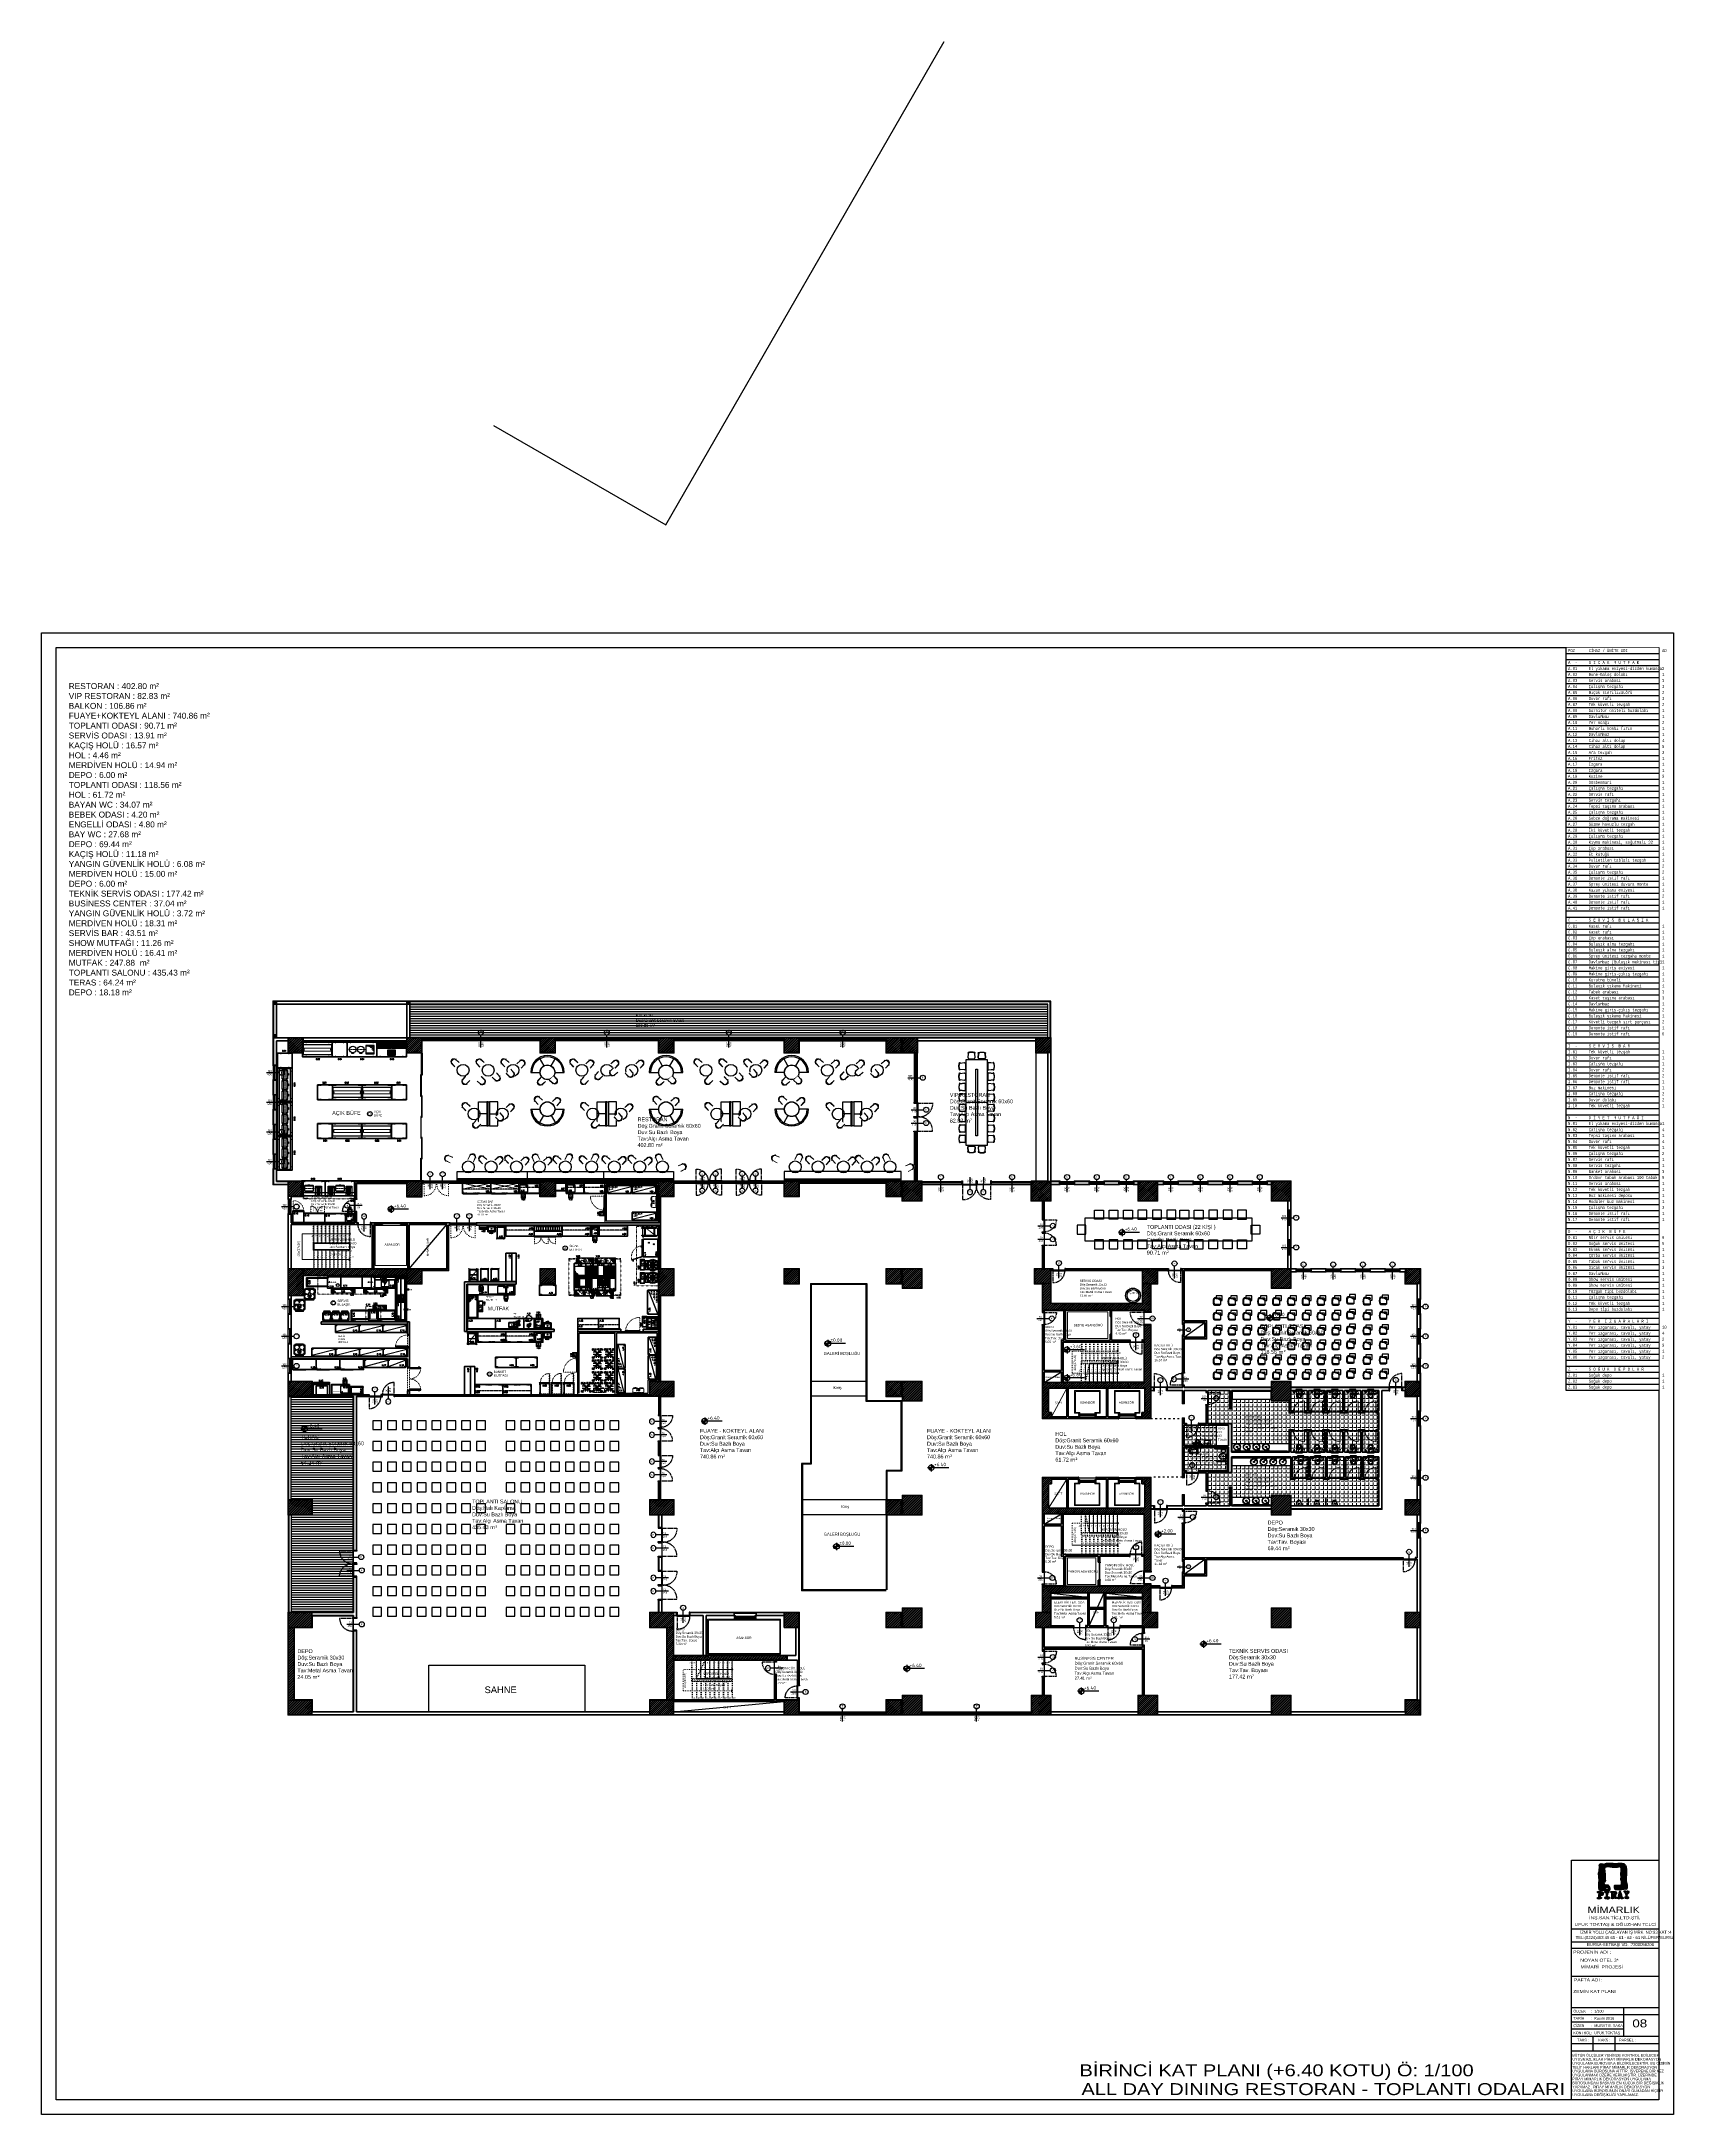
# Model space of a CAD drawing. Header units: millimetres. Extents: x 1443065 to 1517367, y 3763150 to 3779068.
# Drawn here: x 1484332 to 1495344, y 3763150 to 3777140 of the extents above; entities that cross this region are included whole.
import ezdxf
from ezdxf.enums import TextEntityAlignment as Align

# ---------------------------------------------------------------- set-up
doc = ezdxf.new("R2010")
doc.units = ezdxf.units.MM
doc.set_wipeout_variables(frame=1)
for name, pattern in [('ACAD_ISO02W100', [15, 12, -3]), ('ACAD_ISO03W100', [30, 12, -18]), ('BORDER', [1.75, 0.5, -0.25, 0.5, -0.25, 0, -0.25]), ('DASHDOTX2', [2, 1, -0.5, 0, -0.5]), ('DASHED', [0.75, 0.5, -0.25]), ('DASHED2', [0.375, 0.25, -0.125]), ('DOT', [0.25, 0, -0.25]), ('HIDDEN', [9.525, 6.35, -3.175]), ('HIDDEN2', [0.1875, 0.125, -0.0625])]:
    doc.linetypes.add(name, pattern=pattern)
for name, color, linetype, lineweight in [('-DWG_ANA', 7, 'Continuous', 50), ('-DWG_ANA_1', 7, 'BORDER', 25), ('-DWG_DETAY1', 7, 'Continuous', 25), ('-DWG_DETAY1_1', 7, 'BORDER', 20), ('-DWG_DETAY2', 7, 'Continuous', 15), ('-DWG_DETAY3', 7, 'Continuous', 15), ('-DWG_DETAY4', 7, 'DOT', 18), ('-dwg_sdepo', 7, 'BORDER', 9), ('7-mobilya Soft', 122, 'Continuous', 0), ('A_TEFRIS', 173, 'Continuous', 9), ('D-tefris', 252, 'Continuous', 0), ('dog', 144, 'Continuous', 5), ('DUVAR', 2, 'Continuous', 35), ('DVL-C', 7, 'DASHDOTX2', 20), ('E-YazıPano', 2, 'Continuous', 30), ('k-cizgi', 7, 'Continuous', 0), ('KAPI', 32, 'Continuous', 25), ('kapi-acilis', 43, 'DOT', 15), ('MAHAL', 52, 'Continuous', 13), ('MERDIVEN', 4, 'Continuous', 20), ('NO', 7, 'Continuous', 30), ('PENCERE', 134, 'Continuous', 25), ('PLAN', 253, 'Continuous', 15), ('s-depo', 140, 'Continuous', 25), ('SIVA', 3, 'Continuous', 9), ('tarama', 254, 'Continuous', 5), ('TASIYICI', 170, 'Continuous', 50), ('TEFRIS', 165, 'Continuous', 15), ('TEFRİŞ', 102, 'Continuous', 20), ('yerizg-a', 7, 'Continuous', 15), ('yerizg-b', 7, 'Continuous', 9)]:
    doc.layers.add(name, color=color, linetype=linetype, lineweight=lineweight)
for name, color, linetype in [('1 tar halı', 254, 'Continuous'), ('1 tefriş 2', 8, 'Continuous'), ('1 vitrifiye', 141, 'Continuous'), ('1-Tefriş', 51, 'Continuous'), ('BL-A', 1, 'Continuous'), ('BL-C', 140, 'Continuous'), ('BL-I', 151, 'Continuous'), ('BL-N', 30, 'Continuous'), ('BL-O', 43, 'Continuous'), ('BL-P', 200, 'Continuous'), ('BL-Y', 144, 'Continuous'), ('BL-Z', 117, 'Continuous'), ('HATCH 1', 253, 'Continuous'), ('HIDDEN', 124, 'HIDDEN'), ('m-DOG_', 4, 'Continuous'), ('m-DOG_gor', 8, 'Continuous'), ('m-OLC_ic', 3, 'Continuous'), ('m-TAR_', 8, 'Continuous'), ('m-TAR_duvar', 8, 'Continuous'), ('m-TFR_', 1, 'Continuous'), ('m-TFR_vitrifiye', 1, 'Continuous'), ('m-YAZ_kot', 7, 'Continuous'), ('m-YAZ_pafta', 7, 'Continuous'), ('m-YAZ_poz', 7, 'Continuous'), ('SANITARY', 152, 'Continuous'), ('SANITARY 1', 124, 'Continuous'), ('SDNO', 7, 'Continuous'), ('yazi-blk', 7, 'Continuous'), ('YAZI_BLM_1', 7, 'Continuous'), ('YAZI_BLM_2', 10, 'Continuous'), ('YRNO', 7, 'Continuous')]:
    doc.layers.add(name, color=color, linetype=linetype)
doc.styles.add('antet', font='monos.ttf', dxfattribs={"width": 0.8})
doc.styles.add('BLM_YAZI', font='stylu.ttf', dxfattribs={"width": 0.8})
doc.styles.add('mono', font='isocpeur.ttf')
doc.styles.add('olculer', font='romans.shx', dxfattribs={"width": 0.8})
doc.styles.add('ROMANS', font='romans.shx', dxfattribs={"width": 0.8})
doc.styles.add('ROMANSTW', font='Romanstw.shx', dxfattribs={"width": 0.8})
doc.styles.get("Standard").update_dxf_attribs({"font": 'arial.ttf'})
doc.styles.add('TROMANS', font='romanstw.shx', dxfattribs={"width": 0.8})
doc.styles.add('YAZ', font='arial.ttf', dxfattribs={"width": 0.8, "height": 10})
pattern_1 = [(45, (67479.789, -87954.948), (-8.98025612, 8.98025612), []), (45, (67488.769, -87954.948), (-8.98025612, 8.98025612), [6.35, -3.175])]
pattern_2 = [(45, (67479.789, -85074.443), (-8.98025612, 8.98025612), []), (45, (67488.769, -85074.443), (-8.98025612, 8.98025612), [6.35, -3.175])]
pattern_3 = [(45, (68349.789, -85074.443), (-8.98025612, 8.98025612), []), (45, (68358.77, -85074.443), (-8.98025612, 8.98025612), [6.35, -3.175])]
pattern_4 = [(45, (67479.789, -87954.948), (-8.98025612, 8.98025612), []), (45, (67488.769, -87954.948), (-8.98025612, 8.98025612), [6.35, -3.175])]
pattern_5 = [(45, (67479.789, -87954.948), (-8.98025612, 8.98025612), []), (45, (67488.769, -87954.948), (-8.98025612, 8.98025612), [6.35, -3.175])]
pattern_6 = [(0, (-15163.951, -59043.389), (0, 15.875), [])]
pattern_7 = [(90, (-15163.95, -59043.389), (-27.94, 2e-15), [20.32, -7.62]), (180, (-15163.95, -59043.389), (-3e-15, -27.94), [20.32, -7.62])]
pattern_8 = [(90, (-1408.13, -59043.409), (-27.94, 2e-15), [20.32, -7.62]), (180, (-1408.13, -59043.409), (-3e-15, -27.94), [20.32, -7.62])]

# ---------------------------------------------------------------- blocks, each defined once
blk = doc.blocks.new('90lık Kqpı')
at = {"layer": 'm-DOG_', "linetype": 'HIDDEN'}
blk.add_line((-8, -5), (-88, -5), dxfattribs=at)
at = {"layer": 'm-DOG_'}
for p, q in [((-5, -9), (-8, -9)), ((-5, -81), (-8, -81))]:
    blk.add_line(p, q, dxfattribs=at)
for points in [[(8, 0), (8, -5), (-8, -5), (-8, 0)], [(-8, -5), (-8, -85), (-5, -85), (-5, -5)], [(8, -90), (8, -85), (-8, -85), (-8, -90)]]:
    blk.add_lwpolyline(points, close=True, dxfattribs=at)
at = {"layer": 'm-DOG_', "linetype": 'HIDDEN'}
blk.add_arc((-8, -5), 80, 180, 270, dxfattribs=at)
blk = doc.blocks.new('ghb')
at = {"layer": 'm-DOG_', "linetype": 'HIDDEN'}
blk.add_line((41827, -9143), (41827, -9043), dxfattribs=at)
at = {"layer": 'm-DOG_'}
for p, q in [((41741, -9146), (41741, -9143)), ((41824, -9146), (41824, -9143))]:
    blk.add_line(p, q, dxfattribs=at)
for points in [[(41732, -9169), (41737, -9169), (41737, -9143), (41732, -9143)], [(41827, -9143), (41737, -9143), (41737, -9146), (41827, -9146)], [(41832, -9169), (41827, -9169), (41827, -9143), (41832, -9143)]]:
    blk.add_lwpolyline(points, close=True, dxfattribs=at)
at = {"layer": 'm-DOG_', "linetype": 'HIDDEN'}
blk.add_arc((41824, -9135), 92, 87.9265, 185.0111, dxfattribs=at)
blk = doc.blocks.new('m-penpoz')
blk.add_line((0, -1.63), (0, 0))
blk.add_circle((0, 0.33), 0.332)
blk.add_attdef('POZNO', text='', height=0.18).set_placement((0, 0.33), align=Align.MIDDLE)
blk.add_attdef('WIDTH', text='', height=0.18, rotation=90).set_placement((0, -1.63), align=Align.BOTTOM_LEFT)
blk.add_attdef('HEIGHT', text='', height=0.18, rotation=90).set_placement((0.07, -1.63), align=Align.TOP_LEFT)
blk = doc.blocks.new('90lık')
at = {"layer": 'm-DOG_'}
for p, q in [((-81, 10), (-81, 13)), ((-9, 10), (-9, 13))]:
    blk.add_line(p, q, dxfattribs=at)
at = {"layer": 'm-DOG_', "linetype": 'HIDDEN'}
blk.add_line((-5, 13), (-5, 103), dxfattribs=at)
at = {"layer": 'm-DOG_'}
for points in [[(-90, -13), (-85, -13), (-85, 13), (-90, 13)], [(-5, 13), (-85, 13), (-85, 10), (-5, 10)], [(0, -13), (-5, -13), (-5, 13), (0, 13)]]:
    blk.add_lwpolyline(points, close=True, dxfattribs=at)
at = {"layer": 'm-DOG_', "linetype": 'HIDDEN'}
blk.add_arc((-3, 16), 87.4, 91.5314, 181.7408, dxfattribs=at)
blk = doc.blocks.new('m-plankot')
h = blk.add_hatch(color=256)
h.paths.add_polyline_path([(0, 0.14), (0, 0), (0.14, 0, 0.414214)])
h.paths.add_polyline_path([(0, -0.14), (0, 0), (-0.14, 0, 0.414214)])
for p, q in [((0.91, 0), (-0.19, 0)), ((0, 0.19), (0, -0.19))]:
    blk.add_line(p, q)
blk.add_circle((0, 0), 0.144)
blk.add_attdef('INCEKOT', (0.19, 0.1), '', height=0.18)
blk.add_attdef('KABAKOT', text='', height=0.18).set_placement((0.19, -0.1), align=Align.TOP_LEFT)
blk = doc.blocks.new('Asansör')
at = {"layer": 'dog', "extrusion": (-9.21821e-11, 6.3018e-09, 1)}
for points in [[(-51, -142), (-51, -147), (-86, -147), (-86, 5), (86, 5), (86, -147), (51, -147), (51, -142), (81, -142), (81, 0), (-81, 0), (-81, -142), (-51, -142)], [(-56, -152), (-56, -147)], [(-56, -157), (-56, -162)], [(56, -152), (56, -147)], [(56, -157), (56, -162)]]:
    blk.add_lwpolyline(points, dxfattribs=at)
for points in [[(-61, -157), (0, -157), (0, -152), (-61, -152)], [(-61, -167), (0, -167), (0, -162), (-61, -162)], [(-61, -172), (-61, -167), (-51, -167), (-51, -172)], [(61, -157), (0, -157), (0, -152), (61, -152)], [(61, -167), (0, -167), (0, -162), (61, -162)], [(51, -172), (51, -167), (61, -167), (61, -172)]]:
    blk.add_lwpolyline(points, close=True, dxfattribs=at)
blk = doc.blocks.new('Perde Kapı')
at = {"layer": 'm-DOG_', "linetype": 'HIDDEN'}
blk.add_line((5, 26), (5, 116), dxfattribs=at)
at = {"layer": 'm-DOG_'}
for p, q in [((9, 23), (9, 26)), ((81, 23), (81, 26))]:
    blk.add_line(p, q, dxfattribs=at)
for points in [[(0, -25), (5, -25), (5, 26), (0, 26)], [(5, 26), (85, 26), (85, 23), (5, 23)], [(90, -25), (85, -25), (85, 26), (90, 26)]]:
    blk.add_lwpolyline(points, close=True, dxfattribs=at)
at = {"layer": 'm-DOG_', "linetype": 'HIDDEN'}
blk.add_arc((3, 29), 87.4, 358.2588, 88.4682, dxfattribs=at)
blk = doc.blocks.new('A$C14E92FBA')
at = {"layer": 'm-TFR_', "linetype": 'HIDDEN'}
for p, q in [((13, 56), (38, 56)), ((13, 40), (13, 56)), ((52, 61), (21, 61))]:
    blk.add_line(p, q, dxfattribs=at)
at = {"layer": 'm-TFR_'}
for p, q in [((13, 5), (13, 40)), ((13, 5), (60, 5)), ((52, 61), (66, 61)), ((52, 56), (60, 56)), ((66, 0), (21, 0))]:
    blk.add_line(p, q, dxfattribs=at)
at = {"layer": 'm-TFR_', "elevation": -2985}
blk.add_lwpolyline([(16, 40), (0, 40), (0, 79), (52, 79), (52, 56)], dxfattribs=at)
at = {"layer": 'm-TFR_', "linetype": 'HIDDEN'}
blk.add_arc((22, 52), 9.46, 94.7355, 152.6447, dxfattribs=at)
at = {"layer": 'm-TFR_'}
for centre, radius, start, end in [((22, 9), 9.46, 207.3553, 265.2645), ((50, 11), 45.1, 87.6503, 139.3674), ((60, 48), 7.62, 12.6356, 90), ((60, 48), 7.62, 12.6356, 90), ((60, 13), 7.62, 270, 347.3644), ((66, 56), 5.08, 16.6015, 90), ((66, 56), 5.08, 16.6015, 90), ((66, 5), 5.08, 270, 343.3985), ((-20, 30), 88.9, 347.3644, 12.6356), ((-20, 30), 94, 343.3985, 16.6015)]:
    blk.add_arc(centre, radius, start, end, dxfattribs=at)
blk = doc.blocks.new('A$C20627317')
at = {"ltscale": 40}
blk.add_wipeout([(322, 0), (-322, 0), (-309, 410), (-307, 429), (-299, 462), (-290, 487), (-276, 517), (-260, 544), (-235, 576), (-202, 609), (-171, 632), (-153, 643), (-120, 659), (-89, 670), (-64, 677), (-31, 682), (-6, 683), (19, 682), (47, 680), (69, 675), (109, 664), (144, 648), (171, 632), (204, 607), (236, 575), (258, 547), (277, 515), (291, 485), (301, 454), (308, 422), (309, 410)], dxfattribs=at).dxf.layer = '7-mobilya Soft'
at = {"layer": '7-mobilya Soft', "ltscale": 40}
for p, q in [((-309, 410), (-248, 410)), ((-261, 0), (-248, 410)), ((-255, 0), (-231, 409)), ((255, 0), (231, 409)), ((261, 0), (249, 410)), ((309, 410), (249, 410))]:
    blk.add_line(p, q, dxfattribs=at)
for centre, radius, start, end in [((0, 371), 252, 9.01978, 170.98022), ((0, 295), 258, 26.22882, 153.77118)]:
    blk.add_arc(centre, radius, start, end, dxfattribs=at)
blk = doc.blocks.new('fffef')
for p, q in [((1, 20), (0, 20)), ((0, 20), (0, 20)), ((0, 20), (0, 19)), ((0, 19), (0, 19)), ((0, 19), (0, 19)), ((0, 19), (0, 19)), ((0, 19), (0, 18)), ((0, 18), (0, -18)), ((2, 22), (1, 22)), ((1, 22), (1, 21)), ((1, 21), (1, 21)), ((1, 21), (1, 21)), ((1, 21), (1, 20)), ((3, 23), (2, 22)), ((2, 22), (2, 22)), ((2, 22), (2, 22)), ((2, 22), (2, 22)), ((4, 23), (3, 23)), ((3, 23), (3, 23)), ((3, 23), (3, 23)), ((5, 23), (4, 23)), ((4, 23), (4, 23)), ((4, 23), (4, 23)), ((6, 23), (5, 23)), ((5, 23), (5, 23)), ((7, 25), (6, 25)), ((6, 25), (6, 25)), ((6, 25), (6, 25)), ((6, 25), (6, 25)), ((6, 25), (6, 25)), ((6, 25), (6, 25)), ((6, 25), (6, 24)), ((6, 24), (6, 24)), ((6, 24), (6, 24)), ((6, 24), (6, 24)), ((6, 24), (6, 24)), ((6, 24), (6, 24)), ((6, 24), (6, 23)), ((6, 23), (6, 23)), ((6, 23), (6, 23)), ((6, 23), (6, 23)), ((6, 23), (6, 23)), ((6, 23), (6, 23)), ((36, 22), (7, 25)), ((7, 25), (7, 25)), ((37, 22), (36, 22)), ((36, 22), (36, 22)), ((36, 22), (36, 22)), ((38, 24), (37, 24)), ((37, 24), (37, 24)), ((37, 24), (37, 24)), ((37, 24), (38, 23)), ((38, 22), (37, 22)), ((37, 22), (37, 22)), ((39, 25), (38, 25)), ((38, 25), (38, 25)), ((38, 25), (38, 25)), ((38, 25), (38, 25)), ((38, 25), (38, 25)), ((38, 25), (38, 25)), ((38, 25), (38, 24)), ((38, 24), (38, 24)), ((38, 24), (38, 24)), ((38, 23), (38, 23)), ((38, 23), (38, 23)), ((38, 23), (38, 21)), ((38, 21), (38, 22)), ((38, 22), (38, 22)), ((38, 21), (38, 21)), ((40, 25), (39, 25)), ((39, 25), (39, 25)), ((39, 25), (39, 25)), ((39, 25), (39, 25)), ((40, 24), (40, 25)), ((40, 25), (40, 25)), ((40, 25), (40, 25)), ((40, 23), (40, 24)), ((40, 24), (40, 24)), ((41, 22), (40, 23)), ((41, 21), (41, 22)), ((42, 19), (41, 21)), ((43, 16), (42, 19)), ((44, 13), (43, 16)), ((44, 10), (44, 13)), ((45, 7), (44, 10)), ((45, 5), (45, 7)), ((45, 1), (45, 5)), ((45, -2), (45, 1)), ((0, -18), (0, -19)), ((0, -19), (0, -19)), ((0, -19), (0, -20)), ((0, -20), (0, -20)), ((0, -20), (1, -20)), ((1, -20), (1, -21)), ((1, -21), (1, -21)), ((1, -21), (1, -21)), ((1, -21), (2, -22)), ((2, -22), (2, -22)), ((2, -22), (2, -22)), ((2, -22), (3, -23)), ((3, -23), (3, -23)), ((3, -23), (4, -23)), ((4, -23), (5, -23)), ((5, -23), (5, -23)), ((5, -23), (5, -23)), ((5, -23), (6, -23)), ((6, -23), (6, -23)), ((6, -23), (6, -23)), ((6, -23), (6, -23)), ((6, -23), (6, -23)), ((6, -23), (6, -23)), ((6, -23), (6, -24)), ((6, -24), (6, -24)), ((6, -24), (6, -24)), ((6, -24), (6, -24)), ((6, -24), (6, -24)), ((6, -24), (6, -24)), ((6, -24), (6, -24)), ((6, -24), (6, -24)), ((6, -24), (6, -25)), ((6, -25), (6, -25)), ((6, -25), (6, -25)), ((6, -25), (6, -25)), ((6, -25), (6, -25)), ((6, -25), (6, -25)), ((6, -25), (6, -25)), ((6, -25), (6, -25)), ((6, -25), (7, -25)), ((7, -25), (36, -22)), ((7, -25), (7, -25)), ((36, -22), (37, -22)), ((38, -21), (37, -24)), ((37, -22), (37, -22)), ((37, -22), (37, -22)), ((37, -22), (37, -22)), ((37, -22), (37, -22)), ((37, -22), (38, -22)), ((37, -24), (37, -24)), ((37, -24), (38, -24)), ((38, -22), (38, -21)), ((38, -21), (38, -21)), ((38, -21), (38, -21)), ((38, -22), (38, -22)), ((38, -24), (38, -24)), ((38, -24), (38, -25)), ((38, -25), (38, -25)), ((38, -25), (38, -25)), ((38, -25), (39, -25)), ((39, -25), (39, -25)), ((39, -25), (39, -25)), ((39, -25), (39, -25)), ((39, -25), (39, -25)), ((39, -25), (39, -25)), ((39, -25), (39, -25)), ((39, -25), (40, -25)), ((40, -24), (41, -22)), ((40, -25), (40, -24)), ((40, -25), (40, -25)), ((40, -25), (40, -25)), ((41, -22), (42, -19)), ((42, -19), (43, -16)), ((43, -14), (44, -11)), ((43, -16), (43, -14)), ((44, -9), (45, -6)), ((44, -11), (44, -9)), ((45, -6), (45, -2))]:
    blk.add_line(p, q)
at = {"layer": 'A_TEFRIS'}
for p, q in [((0, 18), (0, -18)), ((6, 23), (36, 20)), ((7, 25), (36, 22)), ((6, -23), (36, -20)), ((7, -25), (36, -22))]:
    blk.add_line(p, q, dxfattribs=at)
for centre, radius, start, end in [((5, 18), 5, 81.9422, 180), ((7, 24), 1.28, 95.9191, 252.5915), ((36, 17), 5.05, 56.0631, 85.6688), ((35, 14), 5.55, 37.2213, 85.4268), ((39, 24), 1.37, 48.2766, 180.0645), ((-15, 0), 57.8, 335.8904, 24.1096), ((-15, 0), 60.3, 335.8879, 24.1121), ((5, -18), 5, 180, 278.0578), ((7, -24), 1.28, 107.4085, 264.0809), ((35, -14), 5.55, 274.5732, 322.7787), ((36, -17), 5.05, 274.3312, 303.9369), ((39, -24), 1.37, 179.9355, 311.7234)]:
    blk.add_arc(centre, radius, start, end, dxfattribs=at)
blk = doc.blocks.new('A$C00DA5D96')
for p, q in [((0, 381), (197, 381)), ((74, 280), (197, 280)), ((168, 244), (168, 259)), ((183, 274), (213, 274)), ((395, 381), (197, 381)), ((321, 280), (197, 280)), ((228, 244), (228, 259))]:
    blk.add_line(p, q)
for centre, radius, start, end in [((602, 387), 602, 180.64849, 201.26239), ((70, 241), 39.4, 83.55562, 176.58457), ((213, 231), 183, 176.15009, 199.90164), ((593, 366), 586, 199.58482, 211.65907), ((132, 253), 79.8, 162.66371, 191.57801), ((394, 296), 345, 189.85596, 208.65244), ((670, 429), 651, 207.21219, 211.42144), ((196, 121), 120, 211.63311, 245.81359), ((190, 140), 91.1, 214.02746, 274.63036), ((197, 104), 105, 241.37893, 298.62107), ((183, 259), 15, 90, 180), ((198, 244), 30, 180, 0), ((205, 140), 91.1, 265.36964, 325.97254), ((213, 259), 15, 0, 90), ((199, 121), 120, 294.18641, 328.36689), ((-275, 429), 651, 328.57856, 332.78781), ((-198, 366), 586, 328.34093, 340.41518), ((1, 296), 345, 331.34756, 350.14404), ((325, 241), 39.4, 3.41543, 96.44438), ((263, 253), 79.8, 348.42199, 17.33629), ((-207, 387), 602, 338.73761, 359.35151), ((182, 231), 183, 340.09836, 3.84991)]:
    blk.add_arc(centre, radius, start, end)
blk = doc.blocks.new('pisuar')
at = {"layer": 'D-tefris', "xscale": 0.1, "yscale": 0.1, "zscale": 0.1, "rotation": 180}
blk.add_blockref('A$C00DA5D96', (9192, -27005), dxfattribs=at)
blk = doc.blocks.new('A$C00621B5F')
at = {"layer": 'HATCH 1'}
for points in [[(57, -100), (-57, -100)], [(57, -101), (-57, -101)], [(57, -102), (-57, -102)], [(57, -104), (-57, -104)], [(57, -107), (-57, -107)], [(57, -110), (-57, -110)], [(57, -115), (-57, -115)], [(57, -122), (-57, -122)]]:
    blk.add_lwpolyline(points, dxfattribs=at)
at = {"layer": 'SANITARY'}
blk.add_lwpolyline([(-20, -20), (-20, 0), (20, 0), (20, -20), (57, -20), (57, -140), (-57, -140), (-57, -40), (-59, -40, -1), (-59, -32), (-57, -32), (-57, -20)], format="xyb", close=True, dxfattribs=at)
at = {"layer": 'SANITARY 1'}
for points in [[(-20, -20), (-20, -20), (-20, 0), (20, 0), (20, -20), (0, -20)], [(-59, -32), (-57, -32)], [(-59, -40), (-57, -40)], [(-57, -32), (-19, -32)], [(-19, -40), (-57, -40)], [(-2, -53), (0, -20), (0, -10), (-20, -10), (-20, -20), (-18, -53)], [(-1, -32), (54, -32), (54, -40), (-1, -40)]]:
    blk.add_lwpolyline(points, dxfattribs=at)
blk.add_circle((-10, -62), 12.5, dxfattribs=at)
blk.add_arc((-59, -36), 4, 90, 270, dxfattribs=at)
blk.add_wipeout([(-57, -20), (-20, -20), (-20, -10), (-20, 0), (20, 0), (20, -20), (57, -20), (57, -140), (-57, -140), (-57, -40), (-59, -40), (-60, -40), (-60, -40), (-61, -39), (-61, -39), (-62, -39), (-62, -38), (-62, -38), (-63, -37), (-63, -37), (-63, -36), (-63, -35), (-63, -35), (-62, -34), (-62, -34), (-62, -33), (-61, -33), (-61, -32), (-60, -32), (-60, -32), (-59, -32), (-57, -32)]).dxf.layer = 'SANITARY 1'
blk = doc.blocks.new('A$C34477918')
at = {"layer": 'SANITARY'}
blk.add_lwpolyline([(-48, 25), (0, 25), (0, -25), (-48, -25, -0.804346), (-253, -20), (-265, -20), (-265, 20), (-253, 20, -0.8045151), (-48, 25)], format="xyb", close=True, dxfattribs=at)
at = {"layer": 'SANITARY 1'}
blk.add_lwpolyline([(-265, 20), (-253, 20, 0.087238), (-253, -20), (-265, -20)], format="xyb", close=True, dxfattribs=at)
blk.add_lwpolyline([(-48, 25, 0.7844645), (-48, 25), (0, 25), (0, -25), (-48, -25)], format="xyb", dxfattribs=at)
blk.add_arc((-150, 0), 105, 346.22585, 13.77415, dxfattribs=at)
at = {"color": 124}
blk.add_wipeout([(-253, 20), (-254, 16), (-254, 12), (-255, 8), (-255, 4), (-255, 0), (-255, -3), (-255, -6), (-254, -10), (-254, -14), (-253, -17), (-253, -20), (-265, -20), (-265, 20)], dxfattribs=at).dxf.layer = 'SANITARY'
blk.add_wipeout([(-48, 25), (-47, 19), (-46, 13), (-45, 6), (-45, 0), (-45, -6), (-46, -12), (-46, -17), (-48, -25), (0, -25), (0, 25)], dxfattribs=at).dxf.layer = 'SANITARY'
at = {"color": 21}
blk.add_wipeout([(-45, 0), (-46, 13), (-48, 26), (-52, 38), (-57, 50), (-64, 61), (-72, 71), (-82, 80), (-92, 88), (-103, 94), (-115, 99), (-128, 103), (-140, 105), (-153, 105), (-166, 104), (-179, 101), (-191, 97), (-203, 91), (-213, 84), (-223, 75), (-232, 66), (-239, 55), (-245, 44), (-250, 32), (-253, 19), (-255, 6), (-255, -6), (-253, -19), (-250, -32), (-245, -44), (-239, -55), (-232, -66), (-223, -75), (-213, -84), (-203, -91), (-191, -97), (-179, -101), (-166, -104), (-153, -105), (-140, -105), (-128, -103), (-115, -99), (-103, -94), (-92, -88), (-82, -80), (-72, -71), (-64, -61), (-57, -50), (-52, -38), (-48, -26), (-46, -13)], dxfattribs=at).dxf.layer = 'SANITARY'
at = {"layer": 'HIDDEN'}
for points in [[(-24, 0), (-276, 0)], [(-150, 130), (-150, -130)]]:
    blk.add_lwpolyline(points, dxfattribs=at)
blk = doc.blocks.new('A$C168D751E')
blk.add_wipeout([(0, 0), (17, 0), (18, 0), (18, 0), (19, 0), (19, -1), (19, -1), (20, -2), (20, -2), (20, -2), (20, -3), (20, -4), (20, -15), (56, -15), (57, -14), (59, -12), (60, -11), (62, -10), (63, -10), (65, -10), (66, -10), (68, -11), (70, -11), (71, -12), (72, -13), (73, -14), (74, -15), (74, -16), (75, -17), (75, -19), (75, -21), (75, -23), (74, -24), (73, -26), (72, -27), (71, -28), (69, -29), (68, -30), (67, -30), (65, -30), (64, -30), (62, -30), (61, -29), (60, -28), (59, -28), (58, -27), (57, -26), (57, -26), (56, -25), (20, -25), (20, -37), (20, -38), (19, -39), (18, -40), (18, -40), (17, -40), (0, -40)]).dxf.layer = 'SANITARY 1'
at = {"layer": 'SANITARY'}
blk.add_lwpolyline([(0, 0), (0, -40), (17, -40, 0.3915022), (20, -37), (20, -25), (56, -25, 3.7324978), (56, -15), (20, -15), (20, -4, 0.4572517), (17, 0)], format="xyb", close=True, dxfattribs=at)
at = {"layer": 'SANITARY 1'}
blk.add_lwpolyline([(17, 0), (0, 0), (0, -40), (17, -40, 0.4142136), (20, -37), (20, -3, 0.4142136)], format="xyb", close=True, dxfattribs=at)
for points in [[(20, -15), (56, -15)], [(20, -25), (56, -25)]]:
    blk.add_lwpolyline(points, dxfattribs=at)
blk.add_circle((65, -20), 5, dxfattribs=at)
blk.add_arc((65, -20), 10, 209.99657, 150.00343, dxfattribs=at)
blk = doc.blocks.new('wc k')
at = {"layer": '1-Tefriş', "linetype": 'HIDDEN2', "ltscale": 0.5}
blk.add_line((431501, 73803, 1381), (431492, 73803, 1381), dxfattribs=at)
at = {"layer": '1-Tefriş'}
for points, elevation in [([(431494, 73801), (431495, 73801), (431495, 73806), (431494, 73806)], 0), ([(431495, 73802), (431497, 73802), (431497, 73805), (431495, 73805)], 0), ([(431496, 73810), (431496, 73805)], 1381), ([(431496, 73802), (431496, 73797), (431500, 73797), (431500, 73810), (431496, 73810)], 1381)]:
    blk.add_lwpolyline(points, dxfattribs=dict(at, elevation=elevation))
blk = doc.blocks.new('klozet2')
at = {"layer": 'SANITARY', "color": 65, "xscale": 0.1, "yscale": 0.1, "zscale": 0.1, "rotation": 359.9999658251877}
blk.add_blockref('A$C34477918', (0, -27), dxfattribs=at)
at = {"layer": 'SANITARY', "color": 65, "xscale": -0.1, "yscale": 0.1, "zscale": 0.1, "rotation": 269.9999658251876}
blk.add_blockref('A$C00621B5F', (0, -27), dxfattribs=at)
at = {"layer": 'SANITARY', "color": 124, "xscale": -0.1, "yscale": 0.1, "zscale": 0.1}
blk.add_blockref('A$C168D751E', (0, -25), dxfattribs=at)
at = {"layer": '1-Tefriş', "xscale": -1}
blk.add_blockref('wc k', (431494, -73770, -1381), dxfattribs=at)
at = {"layer": 'SANITARY', "color": 65, "xscale": 0.05, "yscale": 0.05, "zscale": 0.05, "rotation": 359.9999658251877}
blk.add_blockref('A$C34477918', (0, 33, -1381), dxfattribs=at)
at = {"layer": '1 vitrifiye', "color": 4, "linetype": 'Continuous', "lineweight": 0}
for p, q in [((0, 16), (-33, 18)), ((-25, 4), (-24, 4)), ((-23, -4), (-23, 4)), ((0, 0), (0, 16)), ((0, 0), (0, -16)), ((0, -16), (-33, -18)), ((-25, -5), (-24, -5))]:
    blk.add_line(p, q, dxfattribs=at)
at = {"layer": '1 vitrifiye', "color": 4, "linetype": 'ACAD_ISO02W100', "ltscale": 0.5}
blk.add_lwpolyline([(0, -22), (8, -22), (8, 22), (0, 22)], close=True, dxfattribs=at)
at = {"layer": '1 vitrifiye', "color": 4, "linetype": 'Continuous', "lineweight": 0}
for centre in [(-6, 8), (-6, -8)]:
    blk.add_circle(centre, 1.07, dxfattribs=at)
for centre, radius, start, end in [((-33, -1), 18.9, 89.5656, 177.338), ((-25, 0), 4.5, 90, 180), ((-25, 0), 4.5, 180, 270), ((-24, 4), 1, 0, 90), ((-33, 1), 18.9, 182.662, 270.4344), ((-24, -4), 1, 270, 0)]:
    blk.add_arc(centre, radius, start, end, dxfattribs=at)
blk.add_ellipse((-30, 0), major_axis=(-16.6, 0.1), ratio=0.812391, dxfattribs=at)
at = {"layer": 'TEFRIS', "color": 4, "linetype": 'Continuous'}
blk.add_lwpolyline([(-45, 0), (-45, 0), (-45, 0), (-45, 0), (-45, 1), (-45, 1), (-45, 1), (-45, 1), (-45, 1), (-45, 1), (-45, 1), (-45, 2), (-45, 2), (-45, 2), (-45, 2), (-45, 2), (-45, 2), (-44, 2), (-44, 3), (-44, 3), (-44, 3), (-44, 3), (-44, 3), (-44, 3), (-44, 3), (-44, 3), (-44, 4), (-44, 4), (-44, 4), (-44, 4), (-43, 4), (-43, 4), (-43, 4), (-43, 4), (-43, 5), (-43, 5), (-43, 5), (-43, 5), (-43, 5), (-42, 5), (-42, 6), (-42, 6), (-42, 6), (-41, 6), (-41, 7), (-41, 7), (-41, 7), (-40, 7), (-40, 7), (-40, 8), (-40, 8), (-39, 8), (-39, 8), (-39, 8), (-38, 9), (-38, 9), (-38, 9), (-38, 9), (-37, 9), (-37, 9), (-37, 10), (-36, 10), (-36, 10), (-36, 10), (-35, 10), (-35, 10), (-35, 10), (-35, 10), (-34, 11), (-34, 11), (-34, 11), (-34, 11), (-33, 11), (-33, 11), (-33, 11), (-33, 11), (-32, 11), (-32, 11), (-32, 11), (-32, 11), (-32, 11), (-31, 11), (-31, 11), (-31, 11), (-31, 11), (-31, 11), (-31, 11), (-30, 11), (-30, 11), (-30, 11), (-30, 11), (-30, 11), (-29, 11), (-29, 11), (-29, 11), (-28, 11), (-28, 11), (-28, 11), (-28, 11), (-27, 11), (-27, 11), (-27, 10), (-26, 10), (-26, 10), (-26, 10), (-25, 10), (-25, 10), (-25, 10), (-25, 9), (-24, 9), (-24, 9), (-24, 9), (-23, 9), (-23, 9), (-23, 8), (-22, 8), (-22, 8), (-22, 8), (-21, 8), (-21, 7), (-21, 7), (-20, 7), (-20, 7), (-20, 7), (-20, 6), (-19, 6), (-19, 6), (-19, 6), (-19, 6), (-19, 5), (-18, 5), (-18, 5), (-18, 5), (-18, 5), (-18, 5), (-18, 5), (-18, 5), (-18, 4), (-18, 4), (-17, 4), (-17, 4), (-17, 4), (-17, 4), (-17, 4), (-17, 3), (-17, 3), (-17, 3), (-17, 3), (-17, 3), (-17, 3), (-17, 3), (-16, 3), (-16, 2), (-16, 2), (-16, 2), (-16, 2), (-16, 2), (-16, 2), (-16, 1), (-16, 1), (-16, 1), (-16, 1), (-16, 1), (-16, 1), (-16, 1), (-16, 0), (-16, 0), (-16, 0), (-16, 0), (-16, 0), (-16, 0), (-16, 0), (-16, -1), (-16, -1), (-16, -1), (-16, -1), (-16, -1), (-16, -1), (-16, -1), (-16, -2), (-16, -2), (-16, -2), (-16, -2), (-16, -2), (-16, -2), (-16, -2), (-16, -3), (-17, -3), (-17, -3), (-17, -3), (-17, -3), (-17, -3), (-17, -3), (-17, -4), (-17, -4), (-17, -4), (-17, -4), (-17, -4), (-17, -4), (-18, -4), (-18, -4), (-18, -5), (-18, -5), (-18, -5), (-18, -5), (-18, -5), (-18, -5), (-18, -5), (-19, -5), (-19, -6), (-19, -6), (-19, -6), (-20, -6), (-20, -7), (-20, -7), (-20, -7), (-21, -7), (-21, -7), (-21, -8), (-22, -8), (-22, -8), (-22, -8), (-22, -8), (-23, -9), (-23, -9), (-23, -9), (-24, -9), (-24, -9), (-24, -9), (-25, -10), (-25, -10), (-25, -10), (-26, -10), (-26, -10), (-26, -10), (-26, -10), (-27, -11), (-27, -11), (-27, -11), (-28, -11), (-28, -11), (-28, -11), (-28, -11), (-29, -11), (-29, -11), (-29, -11), (-29, -11), (-30, -11), (-30, -11), (-30, -11), (-30, -11), (-30, -11), (-30, -11), (-31, -11), (-31, -11), (-31, -11), (-31, -11), (-32, -11), (-32, -11), (-32, -11), (-32, -11), (-33, -11), (-33, -11), (-33, -11), (-33, -11), (-33, -11), (-34, -11), (-34, -11), (-34, -11), (-34, -11), (-34, -11), (-35, -11), (-35, -11), (-35, -11), (-35, -11), (-35, -11), (-36, -11), (-36, -11), (-36, -11), (-36, -11), (-36, -11), (-37, -10), (-37, -10), (-37, -10), (-37, -10), (-37, -10), (-37, -10), (-38, -10), (-38, -10), (-38, -10), (-38, -10), (-38, -10), (-38, -10), (-38, -10), (-39, -9), (-39, -9), (-39, -9), (-39, -9), (-40, -9), (-40, -9), (-40, -8), (-40, -8), (-41, -8), (-41, -8), (-41, -8), (-41, -8), (-42, -7), (-42, -7), (-42, -7), (-42, -7), (-42, -7), (-42, -6), (-43, -6), (-43, -6), (-43, -6), (-43, -6), (-43, -5), (-43, -5), (-43, -5), (-43, -5), (-44, -5), (-44, -5), (-44, -4), (-44, -4), (-44, -4), (-44, -4), (-44, -4), (-44, -4), (-44, -3), (-44, -3), (-44, -3), (-45, -3), (-45, -3), (-45, -2), (-45, -2), (-45, -1), (-45, -1), (-45, 0), (-46, 0), (-46, 0), (-46, 0), (-46, 1), (-46, 1), (-46, 1), (-46, 1), (-46, 1), (-46, 1), (-46, 1), (-46, 1), (-46, 1), (-46, 1), (-46, 1), (-46, 1), (-46, 1), (-46, 1), (-46, 1), (-46, 1), (-46, 1), (-46, 1), (-46, 1), (-47, 1), (-47, 1), (-47, 1), (-47, 1), (-47, 1), (-47, 1), (-47, 1), (-47, 1), (-47, 1), (-47, 1), (-47, 0), (-47, 0), (-47, 0), (-47, 0), (-47, 0), (-47, -1), (-47, -1), (-46, -1), (-46, -1), (-46, -2), (-46, -2), (-46, -2), (-46, -3), (-46, -3), (-46, -3), (-46, -3), (-46, -3), (-46, -4), (-46, -4), (-46, -4), (-46, -4), (-46, -4), (-46, -4), (-46, -4), (-46, -4), (-46, -5), (-46, -5), (-46, -5), (-46, -5), (-46, -5), (-46, -5), (-46, -5), (-45, -5), (-45, -5), (-45, -5), (-45, -5), (-45, -5), (-45, -5), (-45, -4), (-45, -4), (-45, -4), (-45, -4), (-45, -4), (-45, -4), (-45, -4), (-45, -4), (-45, -4), (-45, -4), (-45, -3), (-45, -3), (-45, -3), (-45, -3), (-45, -2), (-45, -2), (-45, -1), (-45, -1), (-45, 0)], close=True, dxfattribs=at)
blk = doc.blocks.new('OCLV1')
for p, q in [((36, 29), (0, 29)), ((0, -29), (0, 29)), ((9, 0), (16, 0)), ((12, -4), (12, 4)), ((31, 24), (17, 22)), ((36, -29), (0, -29)), ((32, -24), (17, -22))]:
    blk.add_line(p, q)
blk.add_circle((12, 0), 2)
for centre, radius, start, end in [((8, 23), 5.18, 92.7869, 171.7504), ((11, 22), 7.43, 167.5161, 197.9013), ((6, 13), 3.15, 10.7732, 69.3648), ((58, 1), 50.4, 164.4739, 180.7652), ((58, -1), 50.4, 179.2348, 195.5261), ((13, 21), 1.73, 140.2288, 250.2006), ((66, 1), 37, 149.4816, 212.9026), ((31, 21), 3, 329.4816, 96.0767), ((94, 0), 60.5, 156.0466, 180.4214), ((94, 0), 60.5, 179.5786, 203.9534), ((11, -22), 7.43, 162.0987, 192.4839), ((8, -23), 5.18, 188.2496, 267.2131), ((6, -13), 3.15, 290.6352, 349.2268), ((13, -21), 1.73, 109.7994, 219.7712), ((32, -21), 3, 263.9233, 32.9026)]:
    blk.add_arc(centre, radius, start, end)
for centre, major_axis, ratio, start_param, end_param in [((16, 16), (5.67, 6.26), 0.639354, 0.836924, 2.30376), ((35, 24), (1.71, 4.87), 0.70459, -1.198851, 0.319239)]:
    blk.add_ellipse(centre, major_axis=major_axis, ratio=ratio, start_param=start_param, end_param=end_param)
at = {"extrusion": (0, 0, -1)}
for centre, major_axis, ratio, start_param, end_param in [((16, -16), (-5.67, 6.26), 0.639354, 3.978516, 5.445353), ((35, -24), (-1.71, 4.87), 0.70459, 1.942741, 3.460831)]:
    blk.add_ellipse(centre, major_axis=major_axis, ratio=ratio, start_param=start_param, end_param=end_param, dxfattribs=at)
blk = doc.blocks.new('Engellei wc lavabo')
at = {"layer": 'TEFRİŞ'}
for p, q in [((-53, -8), (-53, 0)), ((-49, 0), (-49, -7)), ((43, -8), (43, 0)), ((47, 0), (47, -7))]:
    blk.add_line(p, q, dxfattribs=at)
for centre, radius, start, end in [((-51, 0), 4.5, 180, 243.6122), ((-51, 0), 4.5, 296.3878, 0), ((45, 0), 4.5, 180, 243.6122), ((45, 0), 4.5, 296.3878, 0), ((-51, -7), 2, 177.9202, 0.45), ((45, -7), 2, 177.9202, 0.45)]:
    blk.add_arc(centre, radius, start, end, dxfattribs=at)
at = {"layer": 'm-TFR_', "xscale": -1, "rotation": 90}
blk.add_blockref('OCLV1', (0, 0), dxfattribs=at)
blk = doc.blocks.new('vitra 6107 asma klozet')
for p, q in [((-53, 3), (-52, 3)), ((-53, 2), (-53, 3)), ((-53, 2), (-53, 2)), ((-53, 2), (-53, 2)), ((-53, 2), (-53, 2)), ((-53, 1), (-53, 2)), ((-53, 1), (-53, 1)), ((-53, 1), (-53, 1)), ((-53, 0), (-53, 1)), ((-53, 1), (-53, 1)), ((-53, 0), (-53, 0)), ((-53, 0), (-53, 0)), ((-53, 0), (-53, 0)), ((-53, 0), (-53, 0)), ((-53, 0), (-53, 0)), ((-53, 0), (-53, 0)), ((-52, 6), (-51, 6)), ((-52, 5), (-52, 6)), ((-52, 6), (-52, 6)), ((-52, 6), (-52, 6)), ((-52, 5), (-52, 5)), ((-52, 5), (-52, 5)), ((-52, 5), (-52, 5)), ((-52, 5), (-52, 5)), ((-52, 4), (-52, 5)), ((-52, 4), (-52, 4)), ((-52, 4), (-52, 4)), ((-52, 4), (-52, 4)), ((-52, 3), (-52, 4)), ((-52, 3), (-52, 3)), ((-52, 3), (-52, 3)), ((-51, 8), (-51, 8)), ((-51, 8), (-50, 8)), ((-51, 8), (-51, 8)), ((-51, 7), (-51, 8)), ((-51, 6), (-51, 7)), ((-51, 7), (-51, 7)), ((-51, 7), (-51, 7)), ((-51, 7), (-51, 7)), ((-51, 7), (-51, 7)), ((-50, 10), (-49, 10)), ((-50, 9), (-50, 10)), ((-50, 9), (-50, 9)), ((-50, 9), (-50, 9)), ((-50, 9), (-50, 9)), ((-50, 9), (-50, 9)), ((-50, 8), (-50, 9)), ((-49, 11), (-49, 11)), ((-49, 11), (-49, 11)), ((-49, 11), (-48, 11)), ((-49, 10), (-49, 11)), ((-49, 10), (-49, 10)), ((-49, 10), (-49, 10)), ((-48, 11), (-48, 12)), ((-48, 12), (-48, 12)), ((-48, 12), (-48, 12)), ((-48, 12), (-47, 12)), ((-48, 11), (-48, 11)), ((-47, 13), (-47, 13)), ((-47, 12), (-47, 13)), ((-47, 13), (-47, 13)), ((-47, 13), (-46, 13)), ((-47, 12), (-47, 12)), ((-46, 14), (-46, 14)), ((-46, 14), (-46, 14)), ((-46, 14), (-45, 14)), ((-46, 13), (-46, 14)), ((-46, 13), (-46, 13)), ((-45, 15), (-44, 15)), ((-45, 14), (-45, 15)), ((-45, 15), (-45, 15)), ((-45, 15), (-45, 15)), ((-45, 14), (-45, 14)), ((-44, 15), (-43, 16)), ((-44, 15), (-44, 15)), ((-44, 15), (-44, 15)), ((-44, 15), (-44, 15)), ((-43, 16), (-42, 16)), ((-43, 16), (-43, 16)), ((-43, 16), (-43, 16)), ((-43, 16), (-43, 16)), ((-42, 16), (-42, 17)), ((-42, 17), (-41, 17)), ((-42, 16), (-42, 16)), ((-42, 16), (-42, 16)), ((-41, 17), (-41, 17)), ((-41, 17), (-40, 17)), ((-41, 17), (-41, 17)), ((-41, 17), (-41, 17)), ((-40, 17), (-40, 18)), ((-40, 18), (-39, 18)), ((-40, 17), (-40, 17)), ((-40, 17), (-40, 17)), ((-39, 18), (-39, 18)), ((-39, 18), (-39, 18)), ((-39, 18), (-38, 18)), ((-39, 18), (-39, 18)), ((-37, 18), (-38, 18)), ((-38, 18), (-38, 18)), ((-36, 18), (-37, 18)), ((-34, 19), (-36, 18)), ((-33, 19), (-34, 19)), ((-32, 19), (-33, 19)), ((-30, 19), (-32, 19)), ((-29, 19), (-30, 19)), ((-27, 19), (-29, 19)), ((-29, 1), (-29, -1)), ((-26, 19), (-27, 19)), ((-12, 16), (-27, 17)), ((-25, 19), (-26, 19)), ((-24, 4), (-26, 4)), ((-23, 19), (-25, 19)), ((-24, 19), (-23, 19)), ((-23, 19), (-22, 18)), ((-23, 19), (-23, 19)), ((-23, 19), (-23, 19)), ((-22, 18), (-20, 18)), ((-22, 2), (-22, -2)), ((-20, 18), (-18, 18)), ((-18, 18), (-16, 17)), ((-16, 17), (-15, 17)), ((-15, 17), (-14, 17)), ((-14, 17), (-12, 16)), ((-12, 16), (-11, 16)), ((-12, 16), (-12, 16)), ((-12, 16), (0, 15)), ((-11, 16), (-11, 16)), ((-11, 16), (-11, 15)), ((-11, 15), (-10, 15)), ((-10, 15), (-10, 15)), ((-10, 15), (-10, 14)), ((-10, 14), (-9, 14)), ((-9, 14), (-9, 13)), ((-9, 13), (-9, 12)), ((-9, 13), (-9, 13)), ((-9, 12), (-9, 12)), ((-9, 12), (-9, 12)), ((-9, 12), (-9, 12)), ((-9, 12), (-9, 12)), ((-9, 10), (-9, 10)), ((-9, 10), (-9, 10)), ((-9, 10), (-9, 10)), ((-9, 10), (-9, 10)), ((-9, 10), (-9, 10)), ((-9, 10), (-9, 10)), ((-9, 10), (-9, 10)), ((-9, 10), (-9, 10)), ((-9, 10), (-9, 10)), ((-9, 10), (-9, 10)), ((-9, 10), (-9, 10)), ((-9, 10), (-9, 10)), ((-9, 10), (-9, 10)), ((-9, 10), (-9, 10)), ((-9, 10), (-9, 10)), ((-9, 10), (-9, 10)), ((-9, 10), (-9, 10)), ((-9, -10), (-9, 10)), ((-9, 8), (-9, 8)), ((-9, 8), (-9, 8)), ((-9, 8), (-9, 8)), ((-9, 8), (-9, 8)), ((-9, 8), (-9, 8)), ((-9, 8), (-9, 8)), ((-9, 8), (-9, 8)), ((-9, 8), (-9, 8)), ((-8, 12), (-8, 12)), ((-8, 12), (-8, 12)), ((-8, 12), (-8, 12)), ((-8, 12), (-8, 12)), ((-8, 12), (-8, 12)), ((-8, 12), (-8, 12)), ((-8, 12), (-8, 11)), ((-8, 12), (-8, 12)), ((-8, 12), (-8, 12)), ((-9, 12), (-9, 12)), ((-8, 12), (-8, 11)), ((-8, 12), (-8, 12)), ((-8, 12), (-8, 12)), ((-9, 12), (-8, 12)), ((-8, 12), (-8, 12)), ((-8, 11), (-8, 11)), ((-8, 11), (-8, 10)), ((-8, 11), (-8, 11)), ((-8, 10), (-8, 11)), ((-8, 11), (-8, 11)), ((-8, 11), (-8, 11)), ((-8, 11), (-8, 11)), ((-8, 10), (-8, 10)), ((-8, 10), (-9, 10)), ((-8, 10), (-8, 10)), ((-8, 10), (-8, 10)), ((-8, 10), (-8, 10)), ((-8, 10), (-8, 10)), ((-8, 10), (-8, 10)), ((-8, 10), (-8, 10)), ((-8, 10), (-8, 10)), ((-8, 10), (-8, 10)), ((-8, 10), (-8, 10)), ((-8, 10), (-8, 10)), ((-8, 10), (-8, 10)), ((-8, 10), (-8, 10)), ((-8, 10), (-9, 10)), ((-8, 10), (-8, 10)), ((-8, 10), (-8, 10)), ((-8, 10), (-8, 10)), ((-8, 9), (-8, 8)), ((-8, 8), (-8, 8)), ((-8, 8), (-8, 8)), ((-8, 8), (-9, 8)), ((-8, 8), (-8, 8)), ((-8, 8), (-8, 8)), ((-8, 8), (-8, 8)), ((-8, 8), (-8, 8)), ((-8, 8), (-8, 8)), ((-8, 8), (-8, 8)), ((-8, 8), (-8, 8)), ((-8, 8), (-8, 8)), ((-8, 8), (-8, 8)), ((-8, 8), (-8, 8)), ((-8, 8), (-8, 8)), ((-8, 8), (-8, 8)), ((0, 15), (0, 0)), ((0, -15), (0, 0)), ((-53, 0), (-53, 0)), ((-53, -1), (-53, 0)), ((-53, 0), (-53, 0)), ((-53, -1), (-53, -1)), ((-53, -2), (-53, -1)), ((-53, -1), (-53, -1)), ((-53, -1), (-53, -1)), ((-53, -3), (-53, -2)), ((-53, -2), (-53, -2)), ((-53, -2), (-53, -2)), ((-53, -2), (-53, -2)), ((-53, -2), (-53, -2)), ((-52, -3), (-53, -3)), ((-52, -4), (-52, -3)), ((-52, -3), (-52, -3)), ((-52, -3), (-52, -3)), ((-52, -4), (-52, -4)), ((-52, -4), (-52, -4)), ((-52, -4), (-52, -4)), ((-52, -5), (-52, -4)), ((-52, -6), (-52, -5)), ((-52, -5), (-52, -5)), ((-52, -5), (-52, -5)), ((-52, -5), (-52, -5)), ((-52, -5), (-52, -5)), ((-51, -6), (-52, -6)), ((-52, -6), (-52, -6)), ((-52, -6), (-52, -6)), ((-51, -7), (-51, -6)), ((-51, -7), (-51, -7)), ((-51, -7), (-51, -7)), ((-51, -8), (-51, -7)), ((-51, -7), (-51, -7)), ((-51, -7), (-51, -7)), ((-50, -8), (-51, -8)), ((-51, -8), (-51, -8)), ((-50, -9), (-50, -8)), ((-50, -8), (-50, -8)), ((-50, -9), (-50, -9)), ((-50, -9), (-50, -9)), ((-50, -10), (-50, -9)), ((-50, -9), (-50, -9)), ((-49, -10), (-50, -10)), ((-49, -10), (-49, -10)), ((-49, -10), (-49, -10)), ((-49, -11), (-49, -10)), ((-49, -11), (-49, -11)), ((-48, -11), (-49, -11)), ((-49, -11), (-49, -11)), ((-48, -11), (-48, -11)), ((-48, -12), (-48, -11)), ((-47, -12), (-48, -12)), ((-48, -12), (-48, -12)), ((-48, -12), (-48, -12)), ((-47, -13), (-47, -12)), ((-47, -12), (-47, -12)), ((-47, -13), (-47, -13)), ((-47, -13), (-47, -13)), ((-46, -13), (-47, -13)), ((-47, -13), (-47, -13)), ((-46, -14), (-46, -13)), ((-46, -14), (-46, -14)), ((-45, -14), (-46, -14)), ((-46, -14), (-46, -14)), ((-45, -14), (-45, -14)), ((-45, -15), (-45, -14)), ((-45, -14), (-45, -14)), ((-44, -15), (-45, -15)), ((-45, -15), (-45, -15)), ((-43, -16), (-44, -15)), ((-44, -15), (-44, -15)), ((-44, -15), (-44, -15)), ((-44, -15), (-44, -15)), ((-43, -16), (-43, -16)), ((-43, -16), (-43, -16)), ((-43, -16), (-43, -16)), ((-42, -16), (-43, -16)), ((-42, -17), (-42, -16)), ((-42, -16), (-42, -16)), ((-42, -16), (-42, -16)), ((-41, -17), (-42, -17)), ((-41, -17), (-41, -17)), ((-41, -17), (-41, -17)), ((-41, -17), (-41, -17)), ((-40, -17), (-41, -17)), ((-40, -17), (-40, -17)), ((-39, -18), (-40, -17)), ((-40, -17), (-40, -17)), ((-40, -17), (-40, -17)), ((-38, -18), (-39, -18)), ((-39, -18), (-39, -18)), ((-39, -18), (-39, -18)), ((-39, -18), (-39, -18)), ((-38, -18), (-36, -18)), ((-38, -18), (-38, -18)), ((-36, -18), (-35, -19)), ((-35, -19), (-33, -19)), ((-33, -19), (-32, -19)), ((-32, -19), (-30, -19)), ((-30, -19), (-29, -19)), ((-29, -19), (-28, -19)), ((-28, -19), (-26, -19)), ((-12, -16), (-27, -17)), ((-24, -4), (-26, -4)), ((-26, -19), (-25, -19)), ((-25, -19), (-23, -19)), ((-23, -19), (-22, -18)), ((-23, -19), (-23, -19)), ((-23, -19), (-23, -19)), ((-23, -19), (-23, -19)), ((-22, -18), (-20, -18)), ((-20, -18), (-18, -18)), ((-18, -18), (-16, -17)), ((-16, -17), (-15, -17)), ((-15, -17), (-14, -17)), ((-14, -17), (-12, -16)), ((-12, -16), (0, -15)), ((-12, -16), (-12, -16)), ((-12, -16), (-11, -16)), ((-11, -16), (-11, -15)), ((-11, -15), (-10, -15)), ((-11, -16), (-11, -16)), ((-10, -15), (-10, -14)), ((-10, -14), (-9, -14)), ((-10, -15), (-10, -15)), ((-9, -8), (-9, -8)), ((-9, -8), (-9, -8)), ((-9, -8), (-9, -8)), ((-9, -8), (-9, -8)), ((-9, -8), (-9, -8)), ((-9, -8), (-9, -8)), ((-9, -8), (-9, -8)), ((-9, -9), (-9, -9)), ((-9, -10), (-9, -10)), ((-9, -10), (-9, -10)), ((-9, -10), (-9, -10)), ((-9, -10), (-9, -10)), ((-9, -10), (-9, -10)), ((-9, -10), (-9, -10)), ((-9, -10), (-9, -10)), ((-9, -10), (-9, -10)), ((-9, -10), (-9, -10)), ((-9, -10), (-9, -10)), ((-9, -10), (-9, -10)), ((-9, -10), (-9, -10)), ((-9, -10), (-9, -10)), ((-9, -10), (-9, -10)), ((-9, -10), (-9, -10)), ((-9, -12), (-8, -12)), ((-9, -13), (-9, -12)), ((-9, -12), (-9, -12)), ((-9, -14), (-9, -13)), ((-9, -13), (-9, -13)), ((-8, -8), (-8, -8)), ((-8, -8), (-8, -8)), ((-8, -8), (-8, -8)), ((-8, -8), (-8, -9)), ((-8, -8), (-8, -8)), ((-8, -8), (-8, -8)), ((-8, -8), (-8, -8)), ((-8, -8), (-8, -8)), ((-8, -8), (-8, -8)), ((-8, -8), (-8, -8)), ((-8, -8), (-8, -8)), ((-8, -8), (-8, -8)), ((-8, -8), (-8, -8)), ((-8, -8), (-8, -8)), ((-9, -8), (-8, -8)), ((-8, -8), (-8, -8)), ((-8, -8), (-8, -8)), ((-8, -9), (-9, -9)), ((-8, -9), (-8, -9)), ((-8, -10), (-8, -10)), ((-8, -10), (-8, -10)), ((-8, -10), (-8, -10)), ((-8, -10), (-8, -10)), ((-8, -10), (-8, -10)), ((-8, -10), (-8, -10)), ((-8, -10), (-8, -10)), ((-8, -10), (-8, -10)), ((-8, -10), (-8, -10)), ((-8, -10), (-8, -11)), ((-8, -10), (-8, -10)), ((-8, -10), (-8, -11)), ((-8, -10), (-8, -10)), ((-9, -10), (-8, -10)), ((-8, -10), (-8, -10)), ((-8, -10), (-8, -10)), ((-8, -10), (-8, -10)), ((-8, -11), (-8, -11)), ((-8, -11), (-8, -11)), ((-8, -12), (-8, -11)), ((-8, -11), (-8, -11)), ((-8, -11), (-8, -12)), ((-8, -11), (-8, -11)), ((-8, -11), (-8, -11)), ((-8, -11), (-8, -11)), ((-8, -12), (-8, -12)), ((-8, -12), (-8, -12)), ((-8, -12), (-8, -12)), ((-8, -12), (-8, -12)), ((-8, -12), (-8, -12))]:
    blk.add_line(p, q)
for centre, radius, start, end in [((-37, 0), 15, 126.0666, 180), ((-37, 0), 15, 180, 233.9334), ((-30, -8), 25.7, 84.0221, 127.7815), ((-26, 1), 3, 90, 180), ((-24, 2), 2, 0, 90), ((-8, 9), 0.15, 0, 90), ((-30, 8), 25.7, 232.2185, 275.9779), ((-26, -1), 3, 180, 270), ((-24, -2), 2, 270, 0), ((-8, -9), 0.15, 270, 0)]:
    blk.add_arc(centre, radius, start, end)
blk = doc.blocks.new('J-KS09l')
at = {"layer": 'kapi-acilis', "linetype": 'DOT'}
blk.add_lwpolyline([(-3, 11), (-3, 107)], dxfattribs=at)
blk.add_arc((-4, 10), 97.2, 0.6814, 89.3186, dxfattribs=at)
at = {"layer": 's-depo', "linetype": 'Continuous'}
for points in [[(-3, 14), (-7, 14), (-10, 11), (-3, 11)], [(1, 11), (-3, 11), (-3, 16), (93, 16), (93, 11), (89, 11), (89, 6), (1, 6), (1, 11)], [(77, 16), (79, 19), (94, 19), (96, 17), (97, 11), (93, 11), (93, 16)]]:
    blk.add_lwpolyline(points, close=True, dxfattribs=at)
blk = doc.blocks.new('J-KS09r')
at = {"layer": 'kapi-acilis', "linetype": 'DOT'}
blk.add_lwpolyline([(3, 11), (3, 107)], dxfattribs=at)
blk.add_arc((4, 10), 97.2, 90.6814, 179.3186, dxfattribs=at)
at = {"layer": 's-depo', "linetype": 'Continuous'}
for points in [[(-77, 16), (-79, 19), (-94, 19), (-96, 17), (-97, 11), (-93, 11), (-93, 16)], [(-1, 11), (3, 11), (3, 16), (-93, 16), (-93, 11), (-89, 11), (-89, 6), (-1, 6), (-1, 11)], [(3, 14), (7, 14), (10, 11), (3, 11)]]:
    blk.add_lwpolyline(points, close=True, dxfattribs=at)
blk = doc.blocks.new('J-K216')
at = {"layer": 'KAPI', "linetype": 'Continuous'}
for points in [[(5, 80), (1, 80), (1, 68), (3, 68), (3, 78), (5, 78)], [(155, 80), (159, 80), (159, 68), (157, 68), (157, 78), (155, 78)]]:
    blk.add_lwpolyline(points, dxfattribs=at)
for points in [[(5, 10), (10, 10), (10, 85), (5, 85)], [(150, 10), (155, 10), (155, 85), (150, 85)]]:
    blk.add_lwpolyline(points, close=True, dxfattribs=at)
at = {"layer": 'kapi-acilis', "linetype": 'DOT'}
for centre, start, end in [((5, 10), 0, 90), ((155, 10), 90, 180)]:
    blk.add_arc(centre, 75, start, end, dxfattribs=at)
blk = doc.blocks.new('BSN160')
at = {"layer": '-DWG_ANA', "color": 0}
blk.add_lwpolyline([(80, -75), (0, -75), (0, 0), (160, 0), (160, -75), (80, -75)], dxfattribs=at)
at = {"layer": '-DWG_DETAY1', "color": 0}
blk.add_lwpolyline([(75, -70), (75, -70), (5, -70), (5, -5), (155, -5), (155, -70), (75, -70), (75, -70)], dxfattribs=at)
at = {"layer": 'NO', "linetype": 'Continuous', "style": 'ROMANS', "width": 0.8}
blk.add_attdef('NO', text='', height=10, dxfattribs=at).set_placement((23, -59), align=Align.MIDDLE)
blk = doc.blocks.new('BSN140')
at = {"layer": '-DWG_ANA', "color": 0}
blk.add_lwpolyline([(80, -75), (0, -75), (0, 0), (140, 0), (140, -75), (80, -75)], dxfattribs=at)
at = {"layer": '-DWG_DETAY1', "color": 0}
blk.add_lwpolyline([(75, -70), (75, -70), (5, -70), (5, -5), (135, -5), (135, -70), (75, -70), (75, -70)], dxfattribs=at)
at = {"layer": 'NO', "linetype": 'Continuous', "style": 'ROMANS', "width": 0.8}
blk.add_attdef('NO', text='', height=10, dxfattribs=at).set_placement((23, -59), align=Align.MIDDLE)
blk = doc.blocks.new('BYK360R')
at = {"layer": '-DWG_ANA', "color": 0}
for points in [[(-85, 0), (-85, -75), (-230, -75), (-230, 0)], [(0, 0), (0, -75), (-85, -75), (-85, 0)]]:
    blk.add_lwpolyline(points, close=True, dxfattribs=at)
at = {"layer": '-DWG_DETAY1', "color": 0}
for points in [[(-25, 0), (-25, -75)], [(-230, -70), (-25, -70)]]:
    blk.add_lwpolyline(points, dxfattribs=at)
at = {"layer": '-DWG_DETAY4', "color": 0}
for points in [[(-10, -35), (-50, -35), (-40, -40), (-40, -30), (-50, -35)], [(-10, -5), (-5, -5)], [(-5, -65), (-10, -65)]]:
    blk.add_lwpolyline(points, dxfattribs=at)
at = {"layer": 'NO', "linetype": 'Continuous', "style": 'ROMANS', "width": 0.8}
blk.add_attdef('NO', text='', height=10, dxfattribs=at).set_placement((-198, -59), align=Align.MIDDLE)
blk = doc.blocks.new('BYKK90R')
at = {"layer": '-DWG_ANA', "color": 0}
blk.add_lwpolyline([(0, 0), (0, -75), (-90, -75), (-90, 0)], close=True, dxfattribs=at)
at = {"layer": '-DWG_DETAY1', "color": 0}
blk.add_circle((-20, -55), 10, dxfattribs=at)
at = {"layer": '-DWG_DETAY4', "color": 0}
for points in [[(-85, -5), (-80, -5)], [(-30, -35), (-85, -35), (-75, -40), (-75, -30), (-85, -35)], [(-80, -65), (-85, -65)]]:
    blk.add_lwpolyline(points, dxfattribs=at)
at = {"layer": 'NO', "linetype": 'Continuous', "style": 'ROMANS', "width": 0.8}
blk.add_attdef('NO', text='', height=10, dxfattribs=at).set_placement((-62, -64), align=Align.MIDDLE)
blk = doc.blocks.new('BTN140')
at = {"layer": '-DWG_ANA', "color": 0}
blk.add_lwpolyline([(0, 30), (140, 30), (140, -30), (0, -30)], dxfattribs=at)
at = {"layer": '-DWG_DETAY1', "color": 0, "linetype": 'Continuous'}
blk.add_lwpolyline([(0, -25), (135, -25), (135, 25), (0, 25)], dxfattribs=at)
at = {"layer": '-DWG_DETAY3', "color": 0}
blk.add_line((0, -30), (0, 30), dxfattribs=at)
at = {"layer": 'NO', "linetype": 'Continuous', "style": 'ROMANS', "width": 0.8}
blk.add_attdef('NO', text='', height=10, rotation=90, dxfattribs=at).set_placement((121, 0), align=Align.MIDDLE)
blk = doc.blocks.new('BK_54L')
at = {"layer": '-DWG_DETAY1', "color": 0}
blk.add_lwpolyline([(-22, -8), (22, -8, -0.414214), (25, -11), (25, -49, -0.414214), (22, -52), (-22, -52, -0.414214), (-25, -49), (-25, -11, -0.414214)], format="xyb", close=True, dxfattribs=at)
at = {"layer": '-DWG_DETAY2', "color": 0, "const_width": 1.5}
blk.add_lwpolyline([(20, -10), (-21, -10, 0.414214), (-23, -12), (-23, -49)], format="xyb", dxfattribs=at)
at = {"layer": '-DWG_DETAY2', "color": 0}
for points in [[(-22, -16), (-12, -16)], [(-17, -11), (-17, -21)]]:
    blk.add_lwpolyline(points, dxfattribs=at)
blk.add_circle((-17, -16), 4, dxfattribs=at)
blk = doc.blocks.new('BEN140r')
at = {"layer": '-DWG_ANA', "color": 0}
for points in [[(140, -20), (140, 0), (0, 0), (0, -20)], [(0, -20), (140, -20)], [(140, -75), (0, -75)]]:
    blk.add_lwpolyline(points, dxfattribs=at)
at = {"layer": '-DWG_DETAY1', "color": 0, "linetype": 'Continuous'}
blk.add_lwpolyline([(0, -70), (135, -70), (135, -20)], dxfattribs=at)
at = {"layer": '-DWG_DETAY2', "color": 0}
blk.add_lwpolyline([(3, -20), (3, -3), (137, -3), (137, -20)], dxfattribs=at)
at = {"layer": '-DWG_DETAY3', "color": 0}
for p, q in [((0, -75), (0, -20)), ((140, -20), (140, -75))]:
    blk.add_line(p, q, dxfattribs=at)
at = {"layer": '-DWG_DETAY1', "color": 0}
blk.add_blockref('BK_54L', (70, -15), dxfattribs=at)
at = {"layer": 'NO', "linetype": 'Continuous', "style": 'ROMANS', "width": 0.8}
blk.add_attdef('NO', text='', height=10, dxfattribs=at).set_placement((117, -59), align=Align.MIDDLE)
blk = doc.blocks.new('BSU100A')
at = {"layer": '-DWG_DETAY1', "color": 0, "const_width": 2}
blk.add_lwpolyline([(4, -6, 1), (-4, 6)], format="xyb", dxfattribs=at)
at = {"layer": '-DWG_DETAY1', "color": 0}
for radius in [15, 10]:
    blk.add_circle((0, 0), radius, dxfattribs=at)
blk = doc.blocks.new('acp100')
at = {"layer": '-DWG_ANA_1', "color": 0, "linetype": 'HIDDEN'}
blk.add_circle((0, 0), 20, dxfattribs=at)
at = {"layer": '-DWG_DETAY1', "color": 0, "linetype": 'HIDDEN'}
for points in [[(-14, 18), (-14, 10), (-12, 10), (-12, 18)], [(12, 18), (12, 10), (14, 10), (14, 18)], [(-14, -10), (-14, -18), (-12, -18), (-12, -10)], [(12, -10), (12, -18), (14, -18), (14, -10)]]:
    blk.add_lwpolyline(points, close=True, dxfattribs=at)
blk.add_lwpolyline([(-4, -20), (-4, -23), (4, -23), (4, -20)], dxfattribs=at)
blk.add_circle((0, 0), 2, dxfattribs=at)
at = {"layer": 'NO', "linetype": 'Continuous', "style": 'ROMANS', "width": 0.8}
blk.add_attdef('NO', text='', height=10, dxfattribs=at).set_placement((0, -34), align=Align.MIDDLE)
blk = doc.blocks.new('BRT160')
at = {"layer": '-DWG_ANA', "color": 0}
blk.add_lwpolyline([(155, -60), (5, -60), (5, 0), (155, 0)], close=True, dxfattribs=at)
at = {"layer": '-DWG_DETAY1', "color": 0}
for points in [[(5, -10), (2, -10), (2, -50), (5, -50)], [(155, -10), (158, -10), (158, -50), (155, -50)]]:
    blk.add_lwpolyline(points, close=True, dxfattribs=at)
for points in [[(155, -28), (5, -28), (5, -32), (155, -32)], [(10, -27), (10, -5), (150, -5), (150, -27)], [(150, -33), (150, -55), (10, -55), (10, -33)]]:
    blk.add_lwpolyline(points, dxfattribs=at)
at = {"layer": 'NO', "linetype": 'Continuous', "style": 'ROMANS', "width": 0.8}
blk.add_attdef('NO', text='', height=10, dxfattribs=at).set_placement((132, -44), align=Align.MIDDLE)
blk = doc.blocks.new('BRT140')
at = {"layer": '-DWG_ANA', "color": 0}
blk.add_lwpolyline([(135, -60), (5, -60), (5, 0), (135, 0)], close=True, dxfattribs=at)
at = {"layer": '-DWG_DETAY1', "color": 0}
for points in [[(5, -10), (2, -10), (2, -50), (5, -50)], [(135, -10), (138, -10), (138, -50), (135, -50)]]:
    blk.add_lwpolyline(points, close=True, dxfattribs=at)
for points in [[(135, -28), (5, -28), (5, -32), (135, -32)], [(10, -27), (10, -5), (130, -5), (130, -27)], [(130, -33), (130, -55), (10, -55), (10, -33)]]:
    blk.add_lwpolyline(points, dxfattribs=at)
at = {"layer": 'NO', "linetype": 'Continuous', "style": 'ROMANS', "width": 0.8}
blk.add_attdef('NO', text='', height=10, dxfattribs=at).set_placement((112, -44), align=Align.MIDDLE)
blk = doc.blocks.new('BTN120')
at = {"layer": '-DWG_ANA', "color": 0}
blk.add_lwpolyline([(0, 30), (120, 30), (120, -30), (0, -30)], dxfattribs=at)
at = {"layer": '-DWG_DETAY1', "color": 0, "linetype": 'Continuous'}
blk.add_lwpolyline([(0, -25), (115, -25), (115, 25), (0, 25)], dxfattribs=at)
at = {"layer": '-DWG_DETAY3', "color": 0}
blk.add_line((0, -30), (0, 30), dxfattribs=at)
at = {"layer": 'NO', "linetype": 'Continuous', "style": 'ROMANS', "width": 0.8}
blk.add_attdef('NO', text='', height=10, rotation=90, dxfattribs=at).set_placement((101, 0), align=Align.MIDDLE)
blk = doc.blocks.new('BYM102')
at = {"layer": '-DWG_ANA', "color": 0}
blk.add_lwpolyline([(0, 0), (60, 0), (60, -70), (0, -70)], close=True, dxfattribs=at)
at = {"layer": '-DWG_DETAY1', "color": 0}
for points in [[(0, -4), (0, -4, 0.4142136), (-4, -8), (-4, -71.5, 0.4142136), (0.5, -76), (59.5, -76, 0.4142136), (64, -71.5), (64, -8, 0.4142136), (60, -4), (60, -4)], [(0, -6), (0, -6, 0.3393594), (-2, -8.5), (-2, -71, 0.4142136), (1, -74), (59, -74, 0.4142136), (62, -71), (62, -8.5, 0.3393594), (60, -6), (60, -6)]]:
    blk.add_lwpolyline(points, format="xyb", dxfattribs=at)
blk.add_lwpolyline([(7, -11), (7, -64), (54, -64), (54, -11)], dxfattribs=at)
at = {"layer": '-DWG_DETAY2', "color": 0}
blk.add_lwpolyline([(0, -11), (60, -11)], dxfattribs=at)
at = {"layer": 'NO', "linetype": 'Continuous', "style": 'ROMANS', "width": 0.8}
blk.add_attdef('NO', text='', height=10, dxfattribs=at).set_placement((30, -55), align=Align.MIDDLE)
blk = doc.blocks.new('BES120')
at = {"layer": '-DWG_ANA', "color": 0}
blk.add_lwpolyline([(120, -20), (120, 0), (0, 0), (0, -20)], dxfattribs=at)
at = {"layer": '-DWG_DETAY2', "color": 0}
for points in [[(0, -20), (120, -20)], [(3, -15), (3, -3), (117, -3), (117, -15)]]:
    blk.add_lwpolyline(points, dxfattribs=at)
at = {"layer": 'NO', "linetype": 'Continuous', "style": 'ROMANS', "width": 0.8}
blk.add_attdef('NO', text='', height=10, dxfattribs=at).set_placement((101, -11), align=Align.MIDDLE)
blk = doc.blocks.new('DDS102')
at = {"layer": 'DVL-C', "color": 0}
blk.add_lwpolyline([(0, 0), (100, 0), (100, -100), (0, -100)], close=True, dxfattribs=at)
at = {"layer": 'NO', "linetype": 'Continuous', "style": 'ROMANS', "width": 0.8}
blk.add_attdef('NO', text='', height=10, dxfattribs=at).set_placement((85, -113), align=Align.MIDDLE)
blk = doc.blocks.new('DDB453')
at = {"layer": 'DVL-C', "color": 0}
blk.add_lwpolyline([(0, 0), (450, 0), (450, -120), (0, -120)], close=True, dxfattribs=at)
at = {"layer": 'NO', "linetype": 'Continuous', "style": 'ROMANS', "width": 0.8}
blk.add_attdef('NO', text='', height=10, dxfattribs=at).set_placement((435, -133), align=Align.MIDDLE)
blk = doc.blocks.new('J-K109l')
at = {"layer": 'KAPI', "linetype": 'Continuous'}
blk.add_lwpolyline([(5, 85), (1, 85), (1, 73), (3, 73), (3, 83), (5, 83)], dxfattribs=at)
blk.add_lwpolyline([(5, 10), (10, 10), (10, 90), (5, 90)], close=True, dxfattribs=at)
at = {"layer": 'kapi-acilis', "linetype": 'DOT'}
blk.add_arc((5, 10), 80, 0, 90, dxfattribs=at)
blk = doc.blocks.new('IDD166')
at = {"layer": '-DWG_ANA', "color": 0}
blk.add_lwpolyline([(3, 0), (157, 0, -0.414214), (160, -3), (160, -52, -0.414214), (157, -55), (3, -55, -0.414214), (0, -52), (0, -3, -0.414214)], format="xyb", close=True, dxfattribs=at)
at = {"layer": '-DWG_DETAY1', "color": 0}
blk.add_lwpolyline([(9, -46), (151, -9)], dxfattribs=at)
for centre in [(4, -4), (4, -51), (156, -4), (156, -51)]:
    blk.add_circle(centre, 3, dxfattribs=at)
at = {"layer": '-DWG_DETAY2', "color": 0, "linetype": 'Continuous'}
for points in [[(0, -9), (9, -9), (9, 0)], [(151, 0), (151, -9), (160, -9)], [(0, -46), (9, -46), (9, -55)], [(160, -46), (151, -46), (151, -55)]]:
    blk.add_lwpolyline(points, dxfattribs=at)
at = {"layer": 'NO', "linetype": 'Continuous', "style": 'ROMANS', "width": 0.8}
blk.add_attdef('NO', text='', height=10, dxfattribs=at).set_placement((131, -41), align=Align.MIDDLE)
blk = doc.blocks.new('1UC-TAA6')
at = {"layer": '-DWG_ANA_1', "color": 0, "linetype": 'Continuous'}
blk.add_lwpolyline([(-30, 33), (30, 33, -0.414214), (35, 28), (35, -28, -0.414214), (30, -33), (-30, -33, -0.414214), (-35, -28), (-35, 28, -0.414214)], format="xyb", close=True, dxfattribs=at)
at = {"layer": '-DWG_DETAY1', "color": 0, "linetype": 'Continuous'}
for points in [[(-39, 7), (-37, 7), (-37, 31), (-39, 31)], [(37, 7), (39, 7), (39, 31), (37, 31)]]:
    blk.add_lwpolyline(points, close=True, dxfattribs=at)
for points in [[(-24, 33), (-24, 31, 0.265564), (-33, 21), (-35, 21)], [(-35, 11), (-33, 11, 0.200269), (-26, 3), (-26, 0), (-26, -3, 0.200269), (-33, -11), (-35, -11)], [(11, 33), (11, 31, 0.200269), (3, 24), (0, 24), (-3, 24, 0.200269), (-11, 31), (-11, 33)], [(24, 33), (24, 31, -0.265564), (33, 21), (35, 21)], [(35, 11), (33, 11, -0.200269), (26, 3), (26, 0), (26, -3, -0.200269), (33, -11), (35, -11)], [(-24, -33), (-24, -31, -0.265564), (-33, -21), (-35, -21)], [(-11, -33), (-11, -31, 0.200269), (-3, -24), (0, -24), (3, -24, 0.200269), (11, -31), (11, -33)], [(24, -33), (24, -31, 0.265564), (33, -21), (35, -21)]]:
    blk.add_lwpolyline(points, format="xyb", dxfattribs=at)
for points in [[(-30, 33), (-28, 40), (28, 40), (30, 33), (26, 33), (25, 37), (2, 37), (2, 33)], [(-2, 33), (-2, 37), (-25, 37), (-26, 33)], [(-30, -33), (-28, -40), (28, -40), (30, -33), (26, -33), (25, -37), (2, -37), (2, -33)], [(-2, -33), (-2, -37), (-25, -37), (-26, -33)]]:
    blk.add_lwpolyline(points, dxfattribs=at)
blk.add_lwpolyline([(0, -7), (-3, -7, 0.265564), (-7, -3), (-7, 0), (-7, 3, 0.265564), (-3, 7), (0, 7), (3, 7, 0.265564), (7, 3), (7, 0), (7, -3, 0.265564), (3, -7)], format="xyb", close=True, dxfattribs=at)
at = {"layer": '-DWG_DETAY2', "color": 0, "linetype": 'DOT'}
for centre in [(-17, 16), (17, 16), (-17, -17), (17, -17)]:
    blk.add_circle(centre, 14, dxfattribs=at)
at = {"layer": 'NO', "linetype": 'Continuous', "style": 'ROMANS', "width": 0.8}
blk.add_attdef('NO', text='', height=10, dxfattribs=at).set_placement((0, -14), align=Align.MIDDLE)
blk = doc.blocks.new('AKT100')
at = {"layer": '-DWG_ANA', "color": 0}
blk.add_lwpolyline([(53, -55), (2, -55), (3, -52), (0, -53), (0, -2), (3, -3), (2, 0), (53, 0), (52, -3), (55, -2), (55, -53), (52, -52)], close=True, dxfattribs=at)
at = {"layer": '-DWG_DETAY1', "color": 0}
blk.add_lwpolyline([(3, -3), (52, -3), (52, -52), (3, -52)], close=True, dxfattribs=at)
at = {"layer": '-DWG_DETAY1', "color": 0, "linetype": 'HIDDEN'}
for points in [[(5, -5), (5, -15), (8, -15), (8, -5)], [(5, -40), (5, -50), (8, -50), (8, -40)], [(47, -5), (47, -15), (50, -15), (50, -5)], [(47, -40), (47, -50), (50, -50), (50, -40)]]:
    blk.add_lwpolyline(points, close=True, dxfattribs=at)
at = {"layer": '-DWG_DETAY1', "color": 0}
blk.add_lwpolyline([(5, -55), (5, -62, 0.4142136), (8, -65), (47, -65, 0.4142136), (50, -62), (50, -55), (47, -55), (47, -60.5, -0.4142136), (45.5, -62), (9.5, -62, -0.4142136), (8, -60.5), (8, -55)], format="xyb", dxfattribs=at)
at = {"layer": 'NO', "linetype": 'Continuous', "style": 'ROMANS', "width": 0.8}
blk.add_attdef('NO', text='', height=10, dxfattribs=at).set_placement((28, -42), align=Align.MIDDLE)
blk = doc.blocks.new('1cc-mt001')
at = {"layer": '-DWG_DETAY1', "color": 0}
for points in [[(-5, -26), (-13, -25)], [(-4, -28), (-11, -28)], [(-3, -30), (-9, -32)], [(-2, -32), (-8, -35)], [(-1, -33), (-6, -39)], [(0, -35), (-4, -43)], [(-3, -24), (2, -35)]]:
    blk.add_lwpolyline(points, dxfattribs=at)
blk.add_circle((0, 0), 2, dxfattribs=at)
for centre, radius, start, end in [((0, -30), 6, 296.5651, 116.5651), ((0, -14), 14, 289.8454, 89.7588)]:
    blk.add_arc(centre, radius, start, end, dxfattribs=at)
at = {"layer": 'NO', "linetype": 'Continuous', "style": 'ROMANS', "width": 0.8}
blk.add_attdef('NO', text='', height=10, dxfattribs=at).set_placement((-20, 0), align=Align.MIDDLE)
blk = doc.blocks.new('Y-SIFON')
at = {"layer": 'yerizg-a', "color": 0, "linetype": 'Continuous'}
blk.add_circle((0, 0), 11, dxfattribs=at)
at = {"layer": 'yerizg-b', "color": 0, "linetype": 'DASHED2'}
for points in [[(-13, 0), (13, 0)], [(0, 13), (0, -13)]]:
    blk.add_lwpolyline(points, dxfattribs=at)
blk = doc.blocks.new('1BS-SYK316A')
at = {"layer": 'yerizg-a', "color": 0}
blk.add_lwpolyline([(0, 0), (162, 0), (162, -30), (0, -30)], close=True, dxfattribs=at)
at = {"layer": 'yerizg-b', "color": 0}
for p, q in [((4, -10), (22, -10)), ((4, -15), (27, -15)), ((4, -20), (32, -20)), ((10, -26), (10, -4)), ((15, -4), (15, -26)), ((20, -26), (20, -8)), ((25, -26), (25, -13)), ((30, -26), (30, -18)), ((158, -10), (130, -10)), ((132, -4), (132, -12)), ((158, -15), (135, -15)), ((137, -4), (137, -17)), ((158, -20), (140, -20)), ((142, -4), (142, -22)), ((147, -26), (147, -4)), ((152, -4), (152, -26))]:
    blk.add_line(p, q, dxfattribs=at)
blk.add_lwpolyline([(4, -4), (158, -4), (158, -26), (4, -26)], close=True, dxfattribs=at)
at = {"layer": 'PLAN', "color": 0, "linetype": 'Continuous'}
blk.add_blockref('Y-SIFON', (81, -15), dxfattribs=at)
at = {"layer": 'YRNO', "linetype": 'Continuous', "style": 'ROMANS', "width": 0.8}
blk.add_attdef('YRNO', text='', height=10, dxfattribs=at).set_placement((141, -40), align=Align.MIDDLE)
blk = doc.blocks.new('1BS-SYK39A')
at = {"layer": 'yerizg-a', "color": 0}
blk.add_lwpolyline([(0, 0), (94, 0), (94, -30), (0, -30)], close=True, dxfattribs=at)
at = {"layer": 'yerizg-b', "color": 0}
for p, q in [((4, -10), (22, -10)), ((4, -15), (27, -15)), ((4, -20), (32, -20)), ((10, -26), (10, -4)), ((15, -4), (15, -26)), ((20, -26), (20, -8)), ((25, -26), (25, -13)), ((30, -26), (30, -18)), ((90, -10), (62, -10)), ((64, -4), (64, -12)), ((90, -15), (67, -15)), ((69, -4), (69, -17)), ((90, -20), (72, -20)), ((74, -4), (74, -22)), ((79, -26), (79, -4)), ((84, -4), (84, -26))]:
    blk.add_line(p, q, dxfattribs=at)
blk.add_lwpolyline([(4, -4), (90, -4), (90, -26), (4, -26)], close=True, dxfattribs=at)
at = {"layer": 'PLAN', "color": 0, "linetype": 'Continuous'}
blk.add_blockref('Y-SIFON', (47, -15), dxfattribs=at)
at = {"layer": 'YRNO', "linetype": 'Continuous', "style": 'ROMANS', "width": 0.8}
blk.add_attdef('YRNO', text='', height=10, dxfattribs=at).set_placement((76, -40), align=Align.MIDDLE)
blk = doc.blocks.new('1va-wot350-100')
at = {"layer": '-DWG_DETAY1', "color": 0}
for points in [[(-11, 8), (-28, 8)], [(-25, 23), (-18, 15)], [(-23, 25), (-15, 18)], [(-4, 1), (-16, 13), (-13, 16), (-1, 4)], [(-8, 11), (-8, 29)], [(4, 1), (16, 13), (13, 16), (1, 4)], [(8, 11), (8, 29)], [(11, 8), (28, 8)], [(23, 25), (15, 18)], [(25, 23), (18, 15)], [(-11, -8), (-28, -8)], [(-18, -15), (-25, -23)], [(-15, -18), (-23, -25)], [(-1, -4), (-13, -16), (-16, -13), (-4, -1)], [(-8, -11), (-8, -19)], [(4, -1), (16, -13), (13, -16), (1, -4)], [(8, -11), (8, -19)], [(11, -8), (28, -8)], [(15, -18), (23, -25)], [(18, -15), (25, -23)]]:
    blk.add_lwpolyline(points, dxfattribs=at)
for centre, radius in [((-28, 28), 6), ((0, 0), 4), ((28, 28), 6), ((-28, -28), 6), ((28, -28), 6)]:
    blk.add_circle(centre, radius, dxfattribs=at)
at = {"layer": '-DWG_DETAY2', "color": 0, "linetype": 'ByBlock'}
for points in [[(-30, 25), (-33, 22), (-36, 24), (-32, 27)], [(-26, 29), (-22, 33), (-24, 35), (-28, 32)], [(26, 29), (22, 33), (24, 35), (28, 32)], [(30, 25), (33, 22), (36, 24), (32, 27)], [(-31, -27), (-35, -23), (-33, -21), (-29, -25)], [(-27, -31), (-24, -34), (-21, -32), (-25, -29)], [(27, -31), (24, -34), (21, -32), (25, -29)], [(31, -27), (35, -23), (33, -21), (29, -25)]]:
    blk.add_lwpolyline(points, dxfattribs=at)
at = {"layer": 'NO', "linetype": 'Continuous', "style": 'ROMANS', "width": 0.8}
blk.add_attdef('NO', text='', height=10, dxfattribs=at).set_placement((1, -29), align=Align.MIDDLE)
at = {"layer": 'yazi-blk', "color": 0, "linetype": 'Continuous', "style": 'ROMANSTW', "width": 0.8}
blk.add_text('100', height=6, dxfattribs=at).set_placement((-6, 15))
blk = doc.blocks.new('ABS101')
at = {"layer": '-DWG_ANA', "color": 0, "linetype": 'Continuous'}
blk.add_lwpolyline([(0, 0), (65, 0), (65, -75), (0, -75)], close=True, dxfattribs=at)
at = {"layer": '-DWG_ANA', "color": 0}
for points in [[(65, -10), (70, -10)], [(65, -70), (70, -70)]]:
    blk.add_lwpolyline(points, dxfattribs=at)
at = {"layer": '-DWG_DETAY1', "color": 0}
blk.add_lwpolyline([(0, -77), (62, -77), (62, -81), (0, -81)], close=True, dxfattribs=at)
at = {"layer": '-DWG_DETAY2', "color": 0, "linetype": 'HIDDEN'}
for points in [[(-2, 1), (-5, 4), (-3, 7), (0, 3)], [(60, 1), (57, 4), (59, 7), (62, 3)], [(-2, -75), (-5, -72), (-3, -69), (0, -73)], [(1, -79), (4, -82), (7, -80), (3, -77)], [(64, -3), (67, -6), (70, -4), (66, -1)], [(64, -79), (67, -82), (70, -80), (66, -77)]]:
    blk.add_lwpolyline(points, dxfattribs=at)
at = {"layer": '-DWG_DETAY2', "color": 0}
for centre, start, end in [((1, 0), 348.463, 246.4218), ((63, 0), 293.5782, 191.537), ((1, -76), 113.5782, 11.537), ((63, -76), 168.463, 66.4218)]:
    blk.add_arc(centre, 5, start, end, dxfattribs=at)
at = {"layer": '-DWG_DETAY4', "color": 0}
for points in [[(4, -80), (4, -142), (0, -142), (0, -80)], [(61, -4), (4, -4), (4, -71), (61, -71)]]:
    blk.add_lwpolyline(points, close=True, dxfattribs=at)
blk.add_lwpolyline([(5, -142), (5, -142, 0.42427), (62, -77)], format="xyb", dxfattribs=at)
at = {"layer": 'NO', "linetype": 'Continuous', "style": 'ROMANS', "width": 0.8}
blk.add_attdef('NO', text='', height=10, dxfattribs=at).set_placement((33, -60), align=Align.MIDDLE)
blk = doc.blocks.new('ktn190')
at = {"layer": '-DWG_ANA', "color": 0}
blk.add_lwpolyline([(0, 0), (190, 0), (190, -70), (0, -70)], close=True, dxfattribs=at)
at = {"layer": 'NO', "linetype": 'Continuous', "style": 'ROMANS', "width": 0.8}
blk.add_attdef('NO', text='', height=10, dxfattribs=at).set_placement((167, -85), align=Align.MIDDLE)
blk = doc.blocks.new('Krg190')
at = {"layer": '-DWG_ANA', "color": 0, "linetype": 'Continuous'}
blk.add_lwpolyline([(0, 0), (190, 0), (190, -40), (0, -40)], close=True, dxfattribs=at)
at = {"layer": 'NO', "linetype": 'Continuous', "style": 'ROMANS', "width": 0.8}
blk.add_attdef('NO', text='', height=10, dxfattribs=at).set_placement((168, -25), align=Align.MIDDLE)
blk = doc.blocks.new('CAS-N302M')
at = {"layer": '-DWG_ANA', "color": 0}
blk.add_lwpolyline([(0, 0), (75, 0), (75, -60), (0, -60)], close=True, dxfattribs=at)
at = {"layer": 'NO', "linetype": 'Continuous', "style": 'ROMANS', "width": 0.8}
blk.add_attdef('NO', text='', height=10, dxfattribs=at).set_placement((38, -48), align=Align.MIDDLE)
blk = doc.blocks.new('CAS-D305')
at = {"layer": '-DWG_DETAY1', "color": 0}
for points in [[(108, 0), (108, -85), (0, -85), (0, 0)], [(3, -82), (3, -71), (105, -71), (105, -82)]]:
    blk.add_lwpolyline(points, close=True, dxfattribs=at)
blk.add_lwpolyline([(0, -68), (108, -68)], dxfattribs=at)
at = {"layer": '-DWG_DETAY4', "color": 0}
blk.add_lwpolyline([(16, 0), (91, 0), (91, -60), (16, -60)], close=True, dxfattribs=at)
at = {"layer": 'NO', "linetype": 'Continuous', "style": 'ROMANS', "width": 0.8}
blk.add_attdef('NO', text='', height=10, dxfattribs=at).set_placement((56.5, -95), align=Align.MIDDLE)
blk = doc.blocks.new('EK_55L')
at = {"layer": '-DWG_DETAY1', "color": 0}
blk.add_lwpolyline([(-22, -7), (22, -7, -0.414214), (25, -10), (25, -54, -0.414214), (22, -57), (-22, -57, -0.414214), (-25, -54), (-25, -10, -0.414214)], format="xyb", close=True, dxfattribs=at)
at = {"layer": '-DWG_DETAY2', "color": 0, "const_width": 1.5}
blk.add_lwpolyline([(20, -9), (-21, -9, 0.414214), (-23, -11), (-23, -54)], format="xyb", dxfattribs=at)
at = {"layer": '-DWG_DETAY2', "color": 0}
for points in [[(-22, -15), (-12, -15)], [(-17, -10), (-17, -20)]]:
    blk.add_lwpolyline(points, dxfattribs=at)
blk.add_circle((-17, -15), 4, dxfattribs=at)
blk = doc.blocks.new('E_120')
at = {"layer": '-DWG_ANA', "color": 0}
blk.add_lwpolyline([(0, -70), (0, 0), (120, 0), (120, -70)], close=True, dxfattribs=at)
at = {"layer": '-DWG_DETAY1', "color": 0}
blk.add_lwpolyline([(3, -62), (3, -3), (117, -3), (117, -62, -0.414214), (112, -67), (8, -67, -0.414214)], format="xyb", close=True, dxfattribs=at)
blk = doc.blocks.new('E1N120L')
at = {"layer": '-DWG_DETAY1', "color": 0, "const_width": 0.1}
for points in [[(65, -15), (110, -15, -0.36819)], [(65, -20), (110, -20, -0.36819)], [(65, -25), (110, -25, -0.36819)], [(65, -30), (110, -30, -0.36819)], [(65, -35), (110, -35, -0.36819)], [(65, -40), (110, -40, -0.36819)], [(65, -45), (110, -45, -0.36819)], [(65, -50), (110, -50, -0.36819)], [(65, -55), (110, -55, -0.36819)]]:
    blk.add_lwpolyline(points, format="xyb", dxfattribs=at)
at = {"layer": '-DWG_DETAY1', "color": 0, "linetype": 'Continuous', "rotation": 270}
blk.add_blockref('EK_55L', (65, -35), dxfattribs=at)
at = {"layer": 'PLAN', "color": 0, "linetype": 'Continuous'}
blk.add_blockref('E_120', (0, 0), dxfattribs=at)
at = {"layer": 'NO', "linetype": 'Continuous', "style": 'ROMANS', "width": 0.8}
blk.add_attdef('NO', text='', height=10, dxfattribs=at).set_placement((27, -50), align=Align.MIDDLE)
blk = doc.blocks.new('T_140')
at = {"layer": '-DWG_ANA', "color": 0}
blk.add_lwpolyline([(0, 0), (140, 0), (140, -70), (0, -70)], close=True, dxfattribs=at)
blk = doc.blocks.new('TCN140H')
at = {"layer": '-DWG_DETAY1', "color": 0, "linetype": 'HIDDEN'}
for points in [[(13, -7), (3, -7), (3, -3), (13, -3)], [(13, -67), (3, -67), (3, -63), (13, -63)], [(137, -7), (127, -7), (127, -3), (137, -3)], [(137, -67), (127, -67), (127, -63), (137, -63)]]:
    blk.add_lwpolyline(points, close=True, dxfattribs=at)
at = {"layer": '-DWG_ANA', "color": 0}
blk.add_blockref('T_140', (0, 0), dxfattribs=at)
at = {"layer": 'NO', "linetype": 'Continuous', "style": 'ROMANS', "width": 0.8}
blk.add_attdef('NO', text='', height=10, dxfattribs=at).set_placement((108, -55), align=Align.MIDDLE)
blk = doc.blocks.new('E1N060')
at = {"layer": '-DWG_ANA', "color": 0}
blk.add_lwpolyline([(0, -70), (0, 0), (60, 0), (60, -70)], close=True, dxfattribs=at)
at = {"layer": '-DWG_DETAY1', "color": 0}
for points in [[(3, -62), (3, -3), (57, -3), (57, -62, -0.414214), (52, -67), (8, -67, -0.414214)], [(10, -15), (10, -59, 0.414214), (13, -62), (47, -62, 0.414214), (50, -59), (50, -15, 0.414214), (47, -12), (13, -12, 0.414214)]]:
    blk.add_lwpolyline(points, format="xyb", close=True, dxfattribs=at)
at = {"layer": '-DWG_DETAY2', "color": 0, "const_width": 1.5}
blk.add_lwpolyline([(12, -57), (12, -16, -0.414214), (14, -14), (47, -14)], format="xyb", dxfattribs=at)
at = {"layer": '-DWG_DETAY2', "color": 0}
for points in [[(13, -20), (23, -20)], [(18, -15), (18, -25)]]:
    blk.add_lwpolyline(points, dxfattribs=at)
blk.add_circle((18, -20), 4, dxfattribs=at)
at = {"layer": 'NO', "linetype": 'Continuous', "style": 'ROMANS', "width": 0.8}
blk.add_attdef('NO', text='', height=10, dxfattribs=at).set_placement((36, -49), align=Align.MIDDLE)
blk = doc.blocks.new('EEN102D')
at = {"layer": '-DWG_ANA', "color": 0}
blk.add_lwpolyline([(0, -40), (0, 0), (50, 0), (50, -40)], close=True, dxfattribs=at)
at = {"layer": '-DWG_DETAY1', "color": 0}
for points in [[(3, -32), (3, -3), (47, -3), (47, -32, -0.414214), (42, -37), (8, -37, -0.414214)], [(9, -6), (41, -6, -0.414214), (44, -9), (44, -31, -0.414214), (41, -34), (9, -34, -0.414214), (6, -31), (6, -9, -0.414214)]]:
    blk.add_lwpolyline(points, format="xyb", close=True, dxfattribs=at)
for points in [[(20, -20), (30, -20)], [(25, -15), (25, -25)]]:
    blk.add_lwpolyline(points, dxfattribs=at)
blk.add_circle((25, -20), 3.16, dxfattribs=at)
at = {"layer": 'NO', "linetype": 'Continuous', "style": 'ROMANS', "width": 0.8}
blk.add_attdef('NO', text='', height=10, dxfattribs=at).set_placement((25, -48), align=Align.MIDDLE)
blk = doc.blocks.new('fbg040')
at = {"layer": '-DWG_ANA', "color": 0}
blk.add_lwpolyline([(120, 0), (120, -99), (0, -99), (0, 0)], close=True, dxfattribs=at)
at = {"layer": '-DWG_DETAY1', "color": 0}
for points in [[(42, -99), (42, -107), (0, -107), (0, -99)], [(19, -60), (29, -60)], [(24, -55), (24, -65)], [(29, -27), (39, -27)], [(34, -22), (34, -32)], [(47, -107), (47, -115), (51, -115), (51, -107)]]:
    blk.add_lwpolyline(points, dxfattribs=at)
blk.add_lwpolyline([(120, -107), (44, -107), (44, -101), (120, -101)], close=True, dxfattribs=at)
at = {"layer": '-DWG_DETAY1', "color": 0, "linetype": 'HIDDEN'}
blk.add_lwpolyline([(118, -101), (142, -175), (138, -176), (114, -102)], close=True, dxfattribs=at)
blk.add_lwpolyline([(141, -172), (149, -169), (148, -165), (140, -168)], dxfattribs=at)
at = {"layer": '-DWG_DETAY1', "color": 0}
for centre in [(24, -60), (34, -27)]:
    blk.add_circle(centre, 3, dxfattribs=at)
at = {"layer": '-DWG_DETAY4', "color": 0}
blk.add_arc((119, -104), 74.6, 182.4322, 285.3604, dxfattribs=at)
at = {"layer": 'NO', "linetype": 'Continuous', "style": 'ROMANS', "width": 0.8}
blk.add_attdef('NO', text='', height=10, dxfattribs=at).set_placement((100, -86), align=Align.MIDDLE)
at = {"layer": 'yazi-blk', "color": 0, "style": 'TROMANS', "width": 0.8}
blk.add_text('40 BG', height=8, dxfattribs=at).set_placement((83, -15))
blk = doc.blocks.new('1-OG6')
at = {"layer": '-DWG_DETAY1', "color": 0}
for points in [[(-30, 30), (-30, -30), (30, -30), (30, 30)], [(-8, 9), (-10, 8), (-29, 26), (-26, 29)], [(-13, 1), (-13, -1), (-29, -2), (-29, 2)], [(-1, 13), (1, 13), (2, 29), (-2, 29)], [(8, 9), (10, 8), (29, 26), (26, 29)], [(13, 1), (13, -1), (29, -2), (29, 2)], [(-8, -9), (-10, -8), (-29, -26), (-26, -29)], [(-1, -13), (1, -13), (2, -29), (-2, -29)], [(8, -9), (10, -8), (29, -26), (26, -29)]]:
    blk.add_lwpolyline(points, close=True, dxfattribs=at)
for points in [[(-14, 12, 0.160919), (-19, 1, 0.160919)], [(-1, 19, 0.162747), (-13, 14, 0.162747)], [(13, 14, 0.162747), (1, 19, 0.162747)], [(19, 1, 0.160919), (14, 12, 0.160919)], [(-19, -1, 0.160919), (-14, -12, 0.160919)], [(-13, -14, 0.162747), (-1, -19, 0.162747)], [(1, -19, 0.162747), (13, -14, 0.162747)], [(14, -12, 0.160919), (19, -1, 0.160919)]]:
    blk.add_lwpolyline(points, format="xyb", dxfattribs=at)
blk.add_circle((0, 0), 7, dxfattribs=at)
at = {"layer": '-DWG_DETAY2', "color": 0}
blk.add_circle((0, 0), 3, dxfattribs=at)
blk = doc.blocks.new('1YG200')
at = {"layer": '-DWG_ANA', "color": 0}
blk.add_lwpolyline([(0, 0), (60, 0), (60, -80), (0, -80)], close=True, dxfattribs=at)
blk.add_circle((30, -30), 11.2, dxfattribs=at)
at = {"layer": '-DWG_DETAY2', "color": 0}
blk.add_lwpolyline([(26, -82), (34, -82), (34, -87), (26, -87)], close=True, dxfattribs=at)
at = {"layer": 'PLAN', "color": 0, "linetype": 'Continuous'}
blk.add_blockref('1-OG6', (30, -30), dxfattribs=at)
at = {"layer": 'NO', "linetype": 'Continuous', "style": 'ROMANS', "width": 0.8}
blk.add_attdef('NO', text='', height=10, dxfattribs=at).set_placement((31, -69), align=Align.MIDDLE)
blk = doc.blocks.new('GN14')
at = {"layer": '-DWG_DETAY1', "color": 0}
blk.add_lwpolyline([(0, -27), (16, -27), (16, 0), (0, 0)], close=True, dxfattribs=at)
at = {"layer": '-DWG_DETAY2', "color": 0}
blk.add_lwpolyline([(5, -2), (11, -2, -0.4142136), (14, -5), (14, -22, -0.4142136), (11, -25), (5, -25, -0.4142136), (2, -22), (2, -5, -0.4142136)], format="xyb", close=True, dxfattribs=at)
at = {"layer": '-DWG_DETAY2', "color": 0, "const_width": 1}
blk.add_lwpolyline([(3, -22), (3, -5.2, -0.4142136), (5.2, -3), (11, -3)], format="xyb", dxfattribs=at)
blk = doc.blocks.new('SGN190')
at = {"layer": '-DWG_ANA', "color": 0}
for points in [[(0, 0), (190, 0), (190, -35), (0, -35)], [(0, 0), (190, 0), (190, -70), (0, -70)]]:
    blk.add_lwpolyline(points, close=True, dxfattribs=at)
at = {"layer": '-DWG_DETAY1', "color": 0}
for points in [[(3, -35), (3, 0)], [(187, -35), (187, 0)]]:
    blk.add_lwpolyline(points, dxfattribs=at)
for points in [[(46, -72), (46, -76), (2, -76), (2, -72)], [(94, -72), (94, -76), (50, -76), (50, -72)], [(144, -72), (144, -76), (100, -76), (100, -72)], [(188, -72), (188, -75), (148, -75), (148, -72)]]:
    blk.add_lwpolyline(points, close=True, dxfattribs=at)
at = {"layer": '-DWG_DETAY4', "color": 0}
for points in [[(2, -77), (2, -121, 0.414214), (46, -77)], [(94, -77), (94, -121, -0.414214), (50, -77)], [(144, -77), (144, -121, -0.414214), (100, -77)]]:
    blk.add_lwpolyline(points, format="xyb", dxfattribs=at)
at = {"layer": '-DWG_ANA', "color": 0}
for p in [(14, -5), (30, -5), (46, -5), (62, -5), (78, -5), (94, -5), (110, -5), (126, -5), (142, -5), (158, -5)]:
    blk.add_blockref('GN14', p, dxfattribs=at)
at = {"layer": 'NO', "linetype": 'Continuous', "style": 'ROMANS', "width": 0.8}
blk.add_attdef('NO', text='', height=10, dxfattribs=at).set_placement((168, -55), align=Align.MIDDLE)
blk = doc.blocks.new('T_110')
at = {"layer": '-DWG_ANA', "color": 0}
blk.add_lwpolyline([(0, 0), (110, 0), (110, -70), (0, -70)], close=True, dxfattribs=at)
blk = doc.blocks.new('TCN110H')
at = {"layer": '-DWG_DETAY1', "color": 0, "linetype": 'HIDDEN'}
for points in [[(13, -7), (3, -7), (3, -3), (13, -3)], [(13, -67), (3, -67), (3, -63), (13, -63)], [(107, -7), (97, -7), (97, -3), (107, -3)], [(107, -67), (97, -67), (97, -63), (107, -63)]]:
    blk.add_lwpolyline(points, close=True, dxfattribs=at)
at = {"layer": '-DWG_ANA', "color": 0}
blk.add_blockref('T_110', (0, 0), dxfattribs=at)
at = {"layer": 'NO', "linetype": 'Continuous', "style": 'ROMANS', "width": 0.8}
blk.add_attdef('NO', text='', height=10, dxfattribs=at).set_placement((78, -55), align=Align.MIDDLE)
blk = doc.blocks.new('fka040K')
at = {"layer": '-DWG_DETAY1', "color": 0, "linetype": 'Continuous'}
for points in [[(10, 0), (0, -10), (0, -94), (-5, -94), (-5, -104), (0, -104), (60, -104), (65, -104), (65, -94), (60, -94), (60, -10), (50, 0)], [(7, -22), (53, -22), (53, -24), (7, -24)], [(7, -85), (53, -85), (53, -87), (7, -87)]]:
    blk.add_lwpolyline(points, close=True, dxfattribs=at)
at = {"layer": '-DWG_DETAY1', "color": 0}
for points in [[(2, -107), (2, -13, -0.414214), (3, -12), (6, -12, -0.414214), (7, -13), (7, -107, -0.414214), (6, -108), (3, -108, -0.414214)], [(53, -107), (53, -13, -0.414214), (54, -12), (57, -12, -0.414214), (58, -13), (58, -107, -0.414214), (57, -108), (54, -108, -0.414214)]]:
    blk.add_lwpolyline(points, format="xyb", close=True, dxfattribs=at)
at = {"layer": '-DWG_DETAY1', "color": 0, "linetype": 'HIDDEN'}
for points in [[(3, -14), (3, -24), (6, -24), (6, -14)], [(3, -96), (3, -106), (6, -106), (6, -96)], [(54, -14), (54, -24), (57, -24), (57, -14)], [(54, -96), (54, -106), (57, -106), (57, -96)]]:
    blk.add_lwpolyline(points, close=True, dxfattribs=at)
at = {"layer": '-DWG_DETAY1_1', "color": 0}
blk.add_line((0, -87), (60, -10), dxfattribs=at)
blk = doc.blocks.new('9-T8')
at = {"layer": '-DWG_ANA', "color": 0}
blk.add_lwpolyline([(0, 0), (80, 0), (80, -90), (0, -90)], close=True, dxfattribs=at)
at = {"layer": '-DWG_DETAY1', "color": 0}
blk.add_lwpolyline([(0, -8), (80, -8)], dxfattribs=at)
at = {"layer": '-DWG_DETAY2', "color": 0}
for points in [[(0, -2), (80, -2)], [(0, -4), (80, -4)], [(0, -6), (80, -6)]]:
    blk.add_lwpolyline(points, dxfattribs=at)
blk = doc.blocks.new('9bg200')
at = {"layer": '-DWG_DETAY1', "color": 0}
blk.add_lwpolyline([(5, -11), (75, -11), (75, -73), (5, -73)], close=True, dxfattribs=at)
at = {"layer": '-DWG_DETAY1', "color": 0, "const_width": 1}
blk.add_lwpolyline([(7, -13), (73, -13), (73, -71)], dxfattribs=at)
at = {"layer": '-DWG_DETAY2', "color": 0}
for centre in [(54, -17), (59, -17), (59, -22), (64, -17), (64, -22), (64, -27), (69, -17), (69, -22), (69, -27), (69, -32), (69, -37)]:
    blk.add_circle(centre, 1, dxfattribs=at)
at = {"layer": 'PLAN', "color": 0, "linetype": 'Continuous'}
blk.add_blockref('9-T8', (0, 0), dxfattribs=at)
at = {"layer": 'NO', "linetype": 'Continuous', "style": 'ROMANS', "width": 0.8}
blk.add_attdef('NO', text='', height=10, dxfattribs=at).set_placement((40, -82), align=Align.MIDDLE)
blk = doc.blocks.new('9-OG')
at = {"layer": '-DWG_DETAY1', "color": 0}
for points in [[(-19, 13), (-12, 8), (-7, 4, 0.245242), (-6, 5), (-11, 9), (-18, 15, 1)], [(-19, -1), (-12, -1), (-6, 0, 0.245242), (-6, 0), (-12, 1), (-19, 1, 1)], [(-1, 14), (-1, 10), (0, 6, 0.245242), (0, 6), (1, 10), (1, 14, 1)], [(18, 15), (11, 9), (6, 5, 0.245242), (7, 4), (12, 8), (19, 13, 1)], [(19, 1), (12, 1), (6, 0, 0.245242), (6, 0), (12, -1), (19, -1, 1)], [(-18, -15), (-11, -9), (-6, -5, 0.245242), (-7, -4), (-12, -8), (-19, -13, 1)], [(1, -14), (1, -10), (0, -6, 0.245242), (0, -6), (-1, -10), (-1, -14, 1)], [(19, -13), (12, -8), (7, -4, 0.245242), (6, -5), (11, -9), (18, -15, 1)]]:
    blk.add_lwpolyline(points, format="xyb", close=True, dxfattribs=at)
blk.add_lwpolyline([(20, 15), (-20, 15), (-20, -15), (20, -15)], close=True, dxfattribs=at)
for points in [[(-19, 1), (-19, 1)], [(-11, 9), (-12, 8)], [(-12, 1), (-12, -1)], [(1, 10), (-1, 10)], [(1, 14), (1, 14)], [(12, 8), (11, 9)], [(12, -1), (12, 1)], [(-12, -8), (-11, -9)], [(-1, -10), (1, -10)], [(-1, -14), (-1, -14)], [(11, -9), (12, -8)], [(19, -1), (19, -1)]]:
    blk.add_lwpolyline(points, dxfattribs=at)
blk.add_circle((0, 0), 4.12, dxfattribs=at)
at = {"layer": '-DWG_DETAY2', "color": 0}
for points in [[(-17, 1), (-17, 11)], [(-14, 12), (-1, 12)], [(1, 12), (14, 12)], [(17, 12), (17, 1)], [(-17, -12), (-17, -1)], [(-1, -12), (-14, -12)], [(14, -12), (1, -12)], [(17, -1), (17, -11)]]:
    blk.add_lwpolyline(points, dxfattribs=at)
blk.add_circle((0, 0), 6.32, dxfattribs=at)
for start, end in [(146.8435, 175.3992), (95.539, 139.573), (40.6107, 84.461), (4.6008, 33.3335), (184.6008, 213.3335), (220.6107, 264.461), (275.539, 319.573), (326.8435, 355.3992)]:
    blk.add_arc((0, 0), 10.3, start, end, dxfattribs=at)
blk = doc.blocks.new('9kg200')
at = {"layer": '-DWG_DETAY1', "color": 0}
for p in [(20, -28), (20, -58), (60, -28), (60, -58)]:
    blk.add_blockref('9-OG', p, dxfattribs=at)
at = {"layer": 'PLAN', "color": 0, "linetype": 'Continuous'}
blk.add_blockref('9-T8', (0, 0), dxfattribs=at)
at = {"layer": 'NO', "linetype": 'Continuous', "style": 'ROMANS', "width": 0.8}
blk.add_attdef('NO', text='', height=10, dxfattribs=at).set_placement((40, -82), align=Align.MIDDLE)
blk = doc.blocks.new('9-t4')
at = {"layer": '-DWG_ANA', "color": 0}
blk.add_lwpolyline([(0, 0), (40, 0), (40, -90), (0, -90)], close=True, dxfattribs=at)
at = {"layer": '-DWG_DETAY1', "color": 0}
blk.add_lwpolyline([(0, -8), (40, -8)], dxfattribs=at)
at = {"layer": '-DWG_DETAY2', "color": 0}
for points in [[(0, -2), (40, -2)], [(0, -4), (40, -4)], [(0, -6), (40, -6)]]:
    blk.add_lwpolyline(points, dxfattribs=at)
blk = doc.blocks.new('9tn100')
at = {"layer": 'PLAN', "color": 0, "linetype": 'Continuous'}
blk.add_blockref('9-t4', (0, 0), dxfattribs=at)
at = {"layer": 'NO', "linetype": 'Continuous', "style": 'ROMANS', "width": 0.8}
blk.add_attdef('NO', text='', height=10, dxfattribs=at).set_placement((20, -81), align=Align.MIDDLE)
blk = doc.blocks.new('9ig202')
at = {"layer": '-DWG_DETAY1', "color": 0}
for points in [[(3.5, -71), (3.5, -11), (76.5, -11), (76.5, -71)], [(9.5, -64), (9.5, -68), (19.5, -68), (19.5, -64)]]:
    blk.add_lwpolyline(points, close=True, dxfattribs=at)
for points in [[(3.5, -61), (76.5, -61)], [(8.5, -13), (8.5, -59)], [(13, -13), (13, -59)], [(17.5, -13), (17.5, -59)], [(22, -13), (22, -59)], [(26.5, -13), (26.5, -59)], [(31, -13), (31, -59)], [(35.5, -13), (35.5, -59)]]:
    blk.add_lwpolyline(points, dxfattribs=at)
at = {"layer": '-DWG_DETAY2', "color": 0}
blk.add_lwpolyline([(1.5, -73), (1.5, -9), (78.5, -9), (78.5, -73)], close=True, dxfattribs=at)
at = {"layer": 'PLAN', "color": 0, "linetype": 'Continuous'}
blk.add_blockref('9-T8', (0, 0), dxfattribs=at)
at = {"layer": 'NO', "linetype": 'Continuous', "style": 'ROMANS', "width": 0.8}
blk.add_attdef('NO', text='', height=10, dxfattribs=at).set_placement((40.2, -82), align=Align.MIDDLE)
blk = doc.blocks.new('9-I4')
at = {"layer": '-DWG_DETAY1', "color": 0}
for points in [[(4, -71), (4, -11), (36, -11), (36, -71)], [(10, -64), (10, -68), (20, -68), (20, -64)]]:
    blk.add_lwpolyline(points, close=True, dxfattribs=at)
for points in [[(4, -61), (36, -61)], [(8, -13), (8, -59)], [(13, -13), (13, -59)], [(17, -13), (17, -59)], [(22, -13), (22, -59)], [(26, -13), (26, -59)], [(31, -13), (31, -59)]]:
    blk.add_lwpolyline(points, dxfattribs=at)
at = {"layer": '-DWG_DETAY2', "color": 0}
blk.add_lwpolyline([(2, -73), (2, -9), (38, -9), (38, -73)], close=True, dxfattribs=at)
blk = doc.blocks.new('9ig101')
at = {"layer": 'PLAN', "color": 0, "linetype": 'Continuous'}
for name in ['9-t4', '9-I4']:
    blk.add_blockref(name, (0, 0), dxfattribs=at)
at = {"layer": 'NO', "linetype": 'Continuous', "style": 'ROMANS', "width": 0.8}
blk.add_attdef('NO', text='', height=10, dxfattribs=at).set_placement((20, -82), align=Align.MIDDLE)
blk = doc.blocks.new('9-F')
at = {"layer": '-DWG_DETAY1', "color": 0}
for points in [[(-9, -56), (-17, -56), (-17, 0), (17, 0), (17, -56), (9, -56)], [(-9, -4), (-9, 0)], [(-6, -4), (-6, 0)], [(6, -4), (6, 0)], [(9, -4), (9, 0)], [(-17, -38), (17, -38)], [(-9, -43), (-6, -43)], [(6, -56), (-6, -56)], [(6, -43), (9, -43)]]:
    blk.add_lwpolyline(points, dxfattribs=at)
for points in [[(-13, -6), (-13, -32, 0.4142136), (-11, -34), (-4, -34, 0.4142136), (-2, -32), (-2, -6, 0.4142136), (-4, -4), (-11, -4, 0.4142136)], [(2, -6), (2, -32, 0.4142136), (4, -34), (11, -34, 0.4142136), (13, -32), (13, -6, 0.4142136), (11, -4), (4, -4, 0.4142136)]]:
    blk.add_lwpolyline(points, format="xyb", close=True, dxfattribs=at)
for points in [[(-9, -34), (-9, -55, 1), (-6, -55), (-6, -34)], [(6, -34), (6, -55, 1), (9, -55), (9, -34)]]:
    blk.add_lwpolyline(points, format="xyb", dxfattribs=at)
at = {"layer": '-DWG_DETAY2', "color": 0}
for points in [[(-12, -7), (-3, -7)], [(-12, -10), (-3, -10)], [(-12, -13), (-3, -13)], [(-12, -16), (-3, -16)], [(-12, -19), (-3, -19)], [(-12, -22), (-3, -22)], [(-12, -25), (-3, -25)], [(-12, -28), (-3, -28)], [(-12, -31), (-3, -31)], [(-10.5, -5), (-10.5, -33)], [(-7.5, -5), (-7.5, -33)], [(-4.5, -5), (-4.5, -33)], [(3, -7), (12, -7)], [(3, -10), (12, -10)], [(3, -13), (12, -13)], [(3, -16), (12, -16)], [(3, -19), (12, -19)], [(3, -22), (12, -22)], [(3, -25), (12, -25)], [(3, -28), (12, -28)], [(3, -31), (12, -31)], [(4.5, -5), (4.5, -33)], [(7.5, -5), (7.5, -33)], [(10.5, -5), (10.5, -33)]]:
    blk.add_lwpolyline(points, dxfattribs=at)
blk = doc.blocks.new('9FE200')
at = {"layer": '-DWG_DETAY1', "color": 0}
for p in [(20, -17), (60, -17)]:
    blk.add_blockref('9-F', p, dxfattribs=at)
at = {"layer": 'PLAN', "color": 0, "linetype": 'Continuous'}
blk.add_blockref('9-T8', (0, 0), dxfattribs=at)
at = {"layer": 'NO', "linetype": 'Continuous', "style": 'ROMANS', "width": 0.8}
blk.add_attdef('NO', text='', height=10, dxfattribs=at).set_placement((40, -82), align=Align.MIDDLE)
blk = doc.blocks.new('9GD200')
at = {"layer": '-DWG_ANA', "color": 0}
blk.add_lwpolyline([(0, -90), (0, 0), (40, 0), (80, 0), (80, -90), (40, -90)], close=True, dxfattribs=at)
at = {"layer": '-DWG_DETAY4', "color": 0}
for points in [[(-1, -90), (27, -116, 0.167461), (38, -91, 0.167461)], [(81, -90), (53, -116, -0.167461), (42, -91, -0.167461)]]:
    blk.add_lwpolyline(points, format="xyb", dxfattribs=at)
at = {"layer": 'NO', "color": 0, "invisible_edges": 14}
blk.add_3dface([(54, -90, 1), (69, -90, 1), (69, -120, 1), (54, -120, 1)], dxfattribs=at)
at = {"layer": 'NO', "linetype": 'Continuous', "style": 'ROMANS', "width": 0.8}
blk.add_attdef('NO', text='', height=10, rotation=90, dxfattribs=at).set_placement((61, -105, 1), align=Align.MIDDLE)
blk = doc.blocks.new('9gd100')
at = {"layer": '-DWG_ANA', "color": 0}
blk.add_lwpolyline([(40, -90), (0, -90), (0, 0), (40, 0)], close=True, dxfattribs=at)
at = {"layer": '-DWG_DETAY4', "color": 0}
blk.add_lwpolyline([(41, -90), (13, -116, -0.167461), (2, -91, -0.167461)], format="xyb", dxfattribs=at)
at = {"layer": 'NO', "color": 0, "invisible_edges": 14}
blk.add_3dface([(14, -90, 1), (29, -90, 1), (29, -120, 1), (14, -120, 1)], dxfattribs=at)
at = {"layer": 'NO', "linetype": 'Continuous', "style": 'ROMANS', "width": 0.8}
blk.add_attdef('NO', text='', height=10, rotation=90, dxfattribs=at).set_placement((21, -105, 1), align=Align.MIDDLE)
blk = doc.blocks.new('1bs-syk413a')
at = {"layer": 'yerizg-a', "color": 0}
blk.add_lwpolyline([(0, 0), (138, 0), (138, -40), (0, -40)], close=True, dxfattribs=at)
at = {"layer": 'yerizg-b', "color": 0}
for p, q in [((4, -10), (19, -10)), ((4, -15), (23, -15)), ((4, -20), (26, -20)), ((4, -25), (31, -25)), ((4, -30), (32, -30)), ((10, -36), (10, -4)), ((10, -30), (39, -30)), ((15, -5), (15, -36)), ((20, -36), (20, -12)), ((25, -36), (25, -19)), ((30, -36), (30, -24)), ((35, -36), (35, -28)), ((40, -36), (40, -32)), ((98, -4), (98, -8)), ((128, -10), (99, -10)), ((103, -4), (103, -12)), ((134, -10), (106, -10)), ((134, -15), (107, -15)), ((108, -4), (108, -16)), ((134, -20), (112, -20)), ((113, -4), (113, -21)), ((134, -25), (115, -25)), ((118, -4), (118, -28)), ((134, -30), (119, -30)), ((123, -34), (123, -4)), ((128, -4), (128, -36))]:
    blk.add_line(p, q, dxfattribs=at)
blk.add_lwpolyline([(4, -4), (134, -4), (134, -36), (4, -36)], close=True, dxfattribs=at)
at = {"layer": 'PLAN', "color": 0, "linetype": 'Continuous'}
blk.add_blockref('Y-SIFON', (69, -20), dxfattribs=at)
at = {"layer": 'YRNO', "linetype": 'Continuous', "style": 'ROMANS', "width": 0.8}
blk.add_attdef('YRNO', text='', height=10, dxfattribs=at).set_placement((120, -50), align=Align.MIDDLE)
blk = doc.blocks.new('1bs-syk411a')
at = {"layer": 'yerizg-a', "color": 0}
blk.add_lwpolyline([(0, 0), (118, 0), (118, -40), (0, -40)], close=True, dxfattribs=at)
at = {"layer": 'yerizg-b', "color": 0}
for p, q in [((4, -10), (19, -10)), ((4, -15), (23, -15)), ((4, -20), (26, -20)), ((4, -25), (31, -25)), ((4, -30), (32, -30)), ((10, -36), (10, -4)), ((10, -30), (39, -30)), ((15, -5), (15, -36)), ((20, -36), (20, -12)), ((25, -36), (25, -19)), ((30, -36), (30, -24)), ((35, -36), (35, -28)), ((40, -36), (40, -32)), ((78, -4), (78, -8)), ((108, -10), (79, -10)), ((83, -4), (83, -12)), ((114, -10), (86, -10)), ((114, -15), (87, -15)), ((88, -4), (88, -16)), ((114, -20), (92, -20)), ((93, -4), (93, -21)), ((114, -25), (95, -25)), ((98, -4), (98, -28)), ((114, -30), (99, -30)), ((103, -35), (103, -4)), ((108, -4), (108, -36))]:
    blk.add_line(p, q, dxfattribs=at)
blk.add_lwpolyline([(4, -4), (114, -4), (114, -36), (4, -36)], close=True, dxfattribs=at)
at = {"layer": 'PLAN', "color": 0, "linetype": 'Continuous'}
blk.add_blockref('Y-SIFON', (59, -20), dxfattribs=at)
at = {"layer": 'YRNO', "linetype": 'Continuous', "style": 'ROMANS', "width": 0.8}
blk.add_attdef('YRNO', text='', height=10, dxfattribs=at).set_placement((106, -50), align=Align.MIDDLE)
blk = doc.blocks.new('dof358')
at = {"layer": 'DVL-C', "color": 0}
blk.add_lwpolyline([(0, 0), (350, 0), (350, -250), (0, -250)], close=True, dxfattribs=at)
for points in [[(5, -20), (5, -5), (40, -5)], [(345, -20), (345, -5), (310, -5)], [(5, -230), (5, -245), (40, -245)], [(345, -230), (345, -245), (310, -245)]]:
    blk.add_lwpolyline(points, dxfattribs=at)
at = {"layer": 'NO', "linetype": 'Continuous', "style": 'ROMANS', "width": 0.8}
blk.add_attdef('NO', text='', height=10, dxfattribs=at).set_placement((335, -263), align=Align.MIDDLE)
blk = doc.blocks.new('EK_55R')
at = {"layer": '-DWG_DETAY1', "color": 0}
blk.add_lwpolyline([(22, -7), (-22, -7, 0.414214), (-25, -10), (-25, -54, 0.414214), (-22, -57), (22, -57, 0.414214), (25, -54), (25, -10, 0.414214)], format="xyb", close=True, dxfattribs=at)
at = {"layer": '-DWG_DETAY2', "color": 0, "const_width": 1.5}
blk.add_lwpolyline([(-20, -9), (21, -9, -0.414214), (23, -11), (23, -54)], format="xyb", dxfattribs=at)
at = {"layer": '-DWG_DETAY2', "color": 0}
for points in [[(22, -15), (12, -15)], [(17, -10), (17, -20)]]:
    blk.add_lwpolyline(points, dxfattribs=at)
blk.add_circle((17, -15), 4, dxfattribs=at)
blk = doc.blocks.new('E_180')
at = {"layer": '-DWG_ANA', "color": 0}
blk.add_lwpolyline([(0, -70), (0, 0), (180, 0), (180, -70)], close=True, dxfattribs=at)
at = {"layer": '-DWG_DETAY1', "color": 0}
blk.add_lwpolyline([(3, -62), (3, -3), (177, -3), (177, -62, -0.414214), (172, -67), (8, -67, -0.414214)], format="xyb", close=True, dxfattribs=at)
blk = doc.blocks.new('E2N180R')
at = {"layer": '-DWG_DETAY1', "color": 0, "const_width": 0.1}
for points in [[(10, -15), (60, -15, -0.331371)], [(10, -20), (60, -20, -0.331371)], [(10, -25), (60, -25, -0.331371)], [(10, -30), (60, -30, -0.331371)], [(10, -35), (60, -35, -0.331371)], [(10, -40), (60, -40, -0.331371)], [(10, -45), (60, -45, -0.331371)], [(10, -50), (60, -50, -0.331371)], [(10, -55), (60, -55, -0.331371)], [(10, -60), (60, -60, -0.331371)]]:
    blk.add_lwpolyline(points, format="xyb", dxfattribs=at)
at = {"layer": '-DWG_DETAY1', "color": 0, "linetype": 'Continuous'}
for name, p, rotation in [('EK_55L', (123, -37), 270), ('EK_55R', (116, -37), 90)]:
    blk.add_blockref(name, p, dxfattribs=dict(at, rotation=rotation))
at = {"layer": 'PLAN', "color": 0, "linetype": 'Continuous'}
blk.add_blockref('E_180', (0, 0), dxfattribs=at)
at = {"layer": 'NO', "linetype": 'Continuous', "style": 'ROMANS', "width": 0.8}
blk.add_attdef('NO', text='', height=10, dxfattribs=at).set_placement((155, -52), align=Align.MIDDLE)
blk = doc.blocks.new('E_160')
at = {"layer": '-DWG_ANA', "color": 0}
blk.add_lwpolyline([(0, -70), (0, 0), (160, 0), (160, -70)], close=True, dxfattribs=at)
at = {"layer": '-DWG_DETAY1', "color": 0}
blk.add_lwpolyline([(3, -62), (3, -3), (157, -3), (157, -62, -0.414214), (152, -67), (8, -67, -0.414214)], format="xyb", close=True, dxfattribs=at)
blk = doc.blocks.new('E_HAVUZ')
at = {"layer": '-DWG_DETAY2', "color": 0}
for points in [[(-5, 0), (5, 0)], [(0, 5), (0, -5)]]:
    blk.add_lwpolyline(points, dxfattribs=at)
for centre, radius in [((0, 0), 4), ((10, 0), 1), ((15, 0), 1), ((20, 0), 1), ((25, 0), 1), ((30, 0), 1), ((35, 0), 1), ((0, -10), 1), ((0, -15), 1), ((0, -20), 1), ((0, -25), 1), ((5, -10), 1), ((5, -15), 1), ((5, -20), 1), ((5, -25), 1), ((10, -5), 1), ((10, -10), 1), ((10, -15), 1), ((10, -20), 1), ((10, -25), 1), ((15, -5), 1), ((15, -10), 1), ((15, -15), 1), ((15, -20), 1), ((20, -5), 1), ((20, -10), 1), ((20, -15), 1), ((25, -5), 1), ((25, -10), 1), ((30, -5), 1)]:
    blk.add_circle(centre, radius, dxfattribs=at)
blk = doc.blocks.new('EHN160')
at = {"layer": '-DWG_DETAY1', "color": 0}
blk.add_lwpolyline([(9, -9), (151, -9, -0.414214), (154, -12), (154, -61, -0.414214), (151, -64), (9, -64, -0.414214), (6, -61), (6, -12, -0.414214)], format="xyb", close=True, dxfattribs=at)
at = {"layer": 'PLAN', "color": 0, "linetype": 'Continuous'}
blk.add_blockref('E_160', (0, 0), dxfattribs=at)
at = {"layer": 'PLAN', "color": 0, "linetype": 'Continuous', "xscale": -1}
blk.add_blockref('E_HAVUZ', (148, -15), dxfattribs=at)
at = {"layer": 'NO', "linetype": 'Continuous', "style": 'ROMANS', "width": 0.8}
blk.add_attdef('NO', text='', height=10, dxfattribs=at).set_placement((137, -55), align=Align.MIDDLE)
blk = doc.blocks.new('T_PC')
at = {"layer": '-DWG_DETAY2', "color": 0}
for points in [[(24, 9), (53, 38)], [(24, 16), (46, 38)], [(24, 24), (35, 13)], [(28, 27), (46, 45)], [(28, 34), (46, 16)], [(31, 9), (53, 31)], [(31, 24), (42, 13)], [(35, 41), (53, 24)], [(35, 34), (53, 16)]]:
    blk.add_lwpolyline(points, dxfattribs=at)
blk = doc.blocks.new('T_190')
at = {"layer": '-DWG_ANA', "color": 0}
blk.add_lwpolyline([(0, 0), (190, 0), (190, -70), (0, -70)], close=True, dxfattribs=at)
blk = doc.blocks.new('TPN190')
at = {"layer": '-DWG_ANA', "color": 0, "linetype": 'Continuous'}
blk.add_blockref('T_190', (0, 0), dxfattribs=at)
at = {"layer": 'PLAN', "color": 0, "linetype": 'Continuous'}
blk.add_blockref('T_PC', (0, -70), dxfattribs=at)
at = {"layer": 'NO', "linetype": 'Continuous', "style": 'ROMANS', "width": 0.8}
blk.add_attdef('NO', text='', height=10, dxfattribs=at).set_placement((168, -55), align=Align.MIDDLE)
blk = doc.blocks.new('TEP070')
at = {"layer": '-DWG_ANA', "color": 0}
blk.add_lwpolyline([(0, 0), (70, 0), (70, -70), (0, -70)], close=True, dxfattribs=at)
at = {"layer": 'PLAN', "color": 0, "linetype": 'Continuous'}
blk.add_blockref('T_PC', (-5, -50), dxfattribs=at)
at = {"layer": 'NO', "linetype": 'Continuous', "style": 'ROMANS', "width": 0.8}
blk.add_attdef('NO', text='', height=10, dxfattribs=at).set_placement((48, -55), align=Align.MIDDLE)
blk = doc.blocks.new('RRN193')
at = {"layer": '-DWG_ANA_1', "color": 0}
blk.add_lwpolyline([(0, -30), (0, 0), (190, 0), (190, -30)], close=True, dxfattribs=at)
at = {"layer": 'NO', "linetype": 'Continuous', "style": 'ROMANS', "width": 0.8}
blk.add_attdef('NO', text='', height=10, dxfattribs=at).set_placement((170, -17), align=Align.MIDDLE)
blk = doc.blocks.new('TCN140')
at = {"layer": 'PLAN', "color": 0, "linetype": 'Continuous'}
blk.add_blockref('T_140', (0, 0), dxfattribs=at)
at = {"layer": 'NO', "linetype": 'Continuous', "style": 'ROMANS', "width": 0.8}
blk.add_attdef('NO', text='', height=10, dxfattribs=at).set_placement((118, -55), align=Align.MIDDLE)
blk = doc.blocks.new('1bs-yk33a')
at = {"layer": 'yerizg-a', "color": 0}
blk.add_lwpolyline([(0, 0), (30, 0), (30, -30), (0, -30)], close=True, dxfattribs=at)
at = {"layer": 'yerizg-b', "color": 0}
blk.add_lwpolyline([(4, -4), (26, -4), (26, -26), (4, -26)], close=True, dxfattribs=at)
at = {"layer": 'PLAN', "color": 0, "linetype": 'Continuous'}
blk.add_blockref('Y-SIFON', (15, -15), dxfattribs=at)
at = {"layer": 'YRNO', "linetype": 'Continuous', "style": 'ROMANS', "width": 0.8}
blk.add_attdef('YRNO', text='', height=10, dxfattribs=at).set_placement((16, -40), align=Align.MIDDLE)
blk = doc.blocks.new('1BS-YK37A')
at = {"layer": 'yerizg-a', "color": 0}
blk.add_lwpolyline([(0, 0), (74, 0), (74, -30), (0, -30)], close=True, dxfattribs=at)
at = {"layer": 'yerizg-b', "color": 0}
for p, q in [((4, -10), (12, -10)), ((4, -15), (17, -15)), ((4, -20), (22, -20)), ((10, -26), (10, -8)), ((15, -26), (15, -13)), ((20, -26), (20, -18))]:
    blk.add_line(p, q, dxfattribs=at)
blk.add_lwpolyline([(4, -4), (70, -4), (70, -26), (4, -26)], close=True, dxfattribs=at)
at = {"layer": 'PLAN', "color": 0, "linetype": 'Continuous'}
blk.add_blockref('Y-SIFON', (37, -15), dxfattribs=at)
at = {"layer": 'YRNO', "linetype": 'Continuous', "style": 'ROMANS', "width": 0.8}
blk.add_attdef('YRNO', text='', height=10, dxfattribs=at).set_placement((56, -40), align=Align.MIDDLE)
blk = doc.blocks.new('1YB-GBM')
at = {"layer": '-DWG_DETAY1', "color": 0}
blk.add_lwpolyline([(0, -25), (0, 0), (50, 0), (50, -25)], close=True, dxfattribs=at)
for points in [[(0, -10), (50, -10)], [(0, -21), (50, -21)], [(17, -10), (17, -21)], [(33, -10), (33, -21)]]:
    blk.add_lwpolyline(points, dxfattribs=at)
at = {"layer": '-DWG_DETAY2', "color": 0, "const_width": 0.5}
for points in [[(15, -11), (15, -19), (1, -19)], [(31, -11), (31, -19), (18, -19)], [(48, -11), (48, -19), (34, -19)]]:
    blk.add_lwpolyline(points, dxfattribs=at)
at = {"layer": 'NO', "linetype": 'Continuous', "style": 'ROMANS', "width": 0.8}
blk.add_attdef('NO', text='', height=10, dxfattribs=at).set_placement((27, -35), align=Align.MIDDLE)
blk = doc.blocks.new('ASN100')
at = {"layer": '-DWG_ANA', "color": 0, "linetype": 'Continuous'}
blk.add_lwpolyline([(50, 0), (50, -80), (0, -80), (0, 0)], close=True, dxfattribs=at)
at = {"layer": '-DWG_DETAY1', "color": 0}
blk.add_lwpolyline([(47, -8), (47, -72, -0.414214), (42, -77), (8, -77, -0.414214), (3, -72), (3, -8, -0.414214), (8, -3), (42, -3, -0.414214)], format="xyb", close=True, dxfattribs=at)
at = {"layer": '-DWG_DETAY2', "color": 0, "linetype": 'HIDDEN'}
for points in [[(3, 1), (6, 4), (9, 2), (5, -1)], [(49, 1), (52, 4), (55, 2), (51, -1)], [(-1, -2), (-4, -5), (-2, -8), (1, -4)], [(-1, -79), (-4, -82), (-2, -85), (1, -81)], [(45, -79), (42, -82), (44, -85), (47, -81)], [(49, -75), (52, -72), (55, -74), (51, -77)]]:
    blk.add_lwpolyline(points, dxfattribs=at)
at = {"layer": '-DWG_DETAY2', "color": 0}
for centre, start, end in [((2, -2), 23.5782, 246.4218), ((48, -2), 293.5782, 156.4218), ((2, -78), 113.5782, 336.4218), ((48, -78), 203.5782, 66.4218)]:
    blk.add_arc(centre, 5, start, end, dxfattribs=at)
at = {"layer": 'NO', "linetype": 'Continuous', "style": 'ROMANS', "width": 0.8}
blk.add_attdef('NO', text='', height=10, dxfattribs=at).set_placement((26, -67), align=Align.MIDDLE)
blk = doc.blocks.new('DDS404')
at = {"layer": 'DVL-C', "color": 0}
blk.add_lwpolyline([(0, 0), (400, 0), (400, -150), (0, -150)], close=True, dxfattribs=at)
at = {"layer": 'NO', "linetype": 'Continuous', "style": 'ROMANS', "width": 0.8}
blk.add_attdef('NO', text='', height=10, dxfattribs=at).set_placement((385, -163), align=Align.MIDDLE)
blk = doc.blocks.new('IDP166')
at = {"layer": '-DWG_ANA', "color": 0}
blk.add_lwpolyline([(3, 0), (157, 0, -0.414214), (160, -3), (160, -52, -0.414214), (157, -55), (3, -55, -0.414214), (0, -52), (0, -3, -0.414214)], format="xyb", close=True, dxfattribs=at)
at = {"layer": '-DWG_DETAY1', "color": 0}
blk.add_lwpolyline([(9, -46), (151, -9)], dxfattribs=at)
for centre in [(4, -4), (4, -51), (156, -4), (156, -51)]:
    blk.add_circle(centre, 3, dxfattribs=at)
at = {"layer": '-DWG_DETAY2', "color": 0, "linetype": 'Continuous'}
for points in [[(0, -9), (9, -9), (9, 0)], [(151, 0), (151, -9), (160, -9)], [(0, -46), (9, -46), (9, -55)], [(160, -46), (151, -46), (151, -55)]]:
    blk.add_lwpolyline(points, dxfattribs=at)
at = {"layer": '-DWG_DETAY2', "color": 0, "linetype": 'HIDDEN'}
for points in [[(12, -7), (12, -17), (14, -17), (14, -7)], [(12, -23), (12, -33), (14, -33), (14, -23)], [(22, -7), (22, -17), (24, -17), (24, -7)], [(32, -7), (32, -17), (34, -17), (34, -7)], [(42, -7), (42, -17), (44, -17), (44, -7)], [(52, -7), (52, -17), (54, -17), (54, -7)]]:
    blk.add_lwpolyline(points, close=True, dxfattribs=at)
for points in [[(24, -30), (24, -23), (22, -23), (22, -31)], [(34, -26), (34, -23), (32, -23), (32, -27)], [(64, -14), (64, -7), (62, -7), (62, -15)]]:
    blk.add_lwpolyline(points, dxfattribs=at)
at = {"layer": 'NO', "linetype": 'Continuous', "style": 'ROMANS', "width": 0.8}
blk.add_attdef('NO', text='', height=10, dxfattribs=at).set_placement((131, -41), align=Align.MIDDLE)
blk = doc.blocks.new('IDP126')
at = {"layer": '-DWG_ANA', "color": 0}
blk.add_lwpolyline([(3, 0), (117, 0, -0.414214), (120, -3), (120, -52, -0.414214), (117, -55), (3, -55, -0.414214), (0, -52), (0, -3, -0.414214)], format="xyb", close=True, dxfattribs=at)
at = {"layer": '-DWG_DETAY1', "color": 0}
blk.add_lwpolyline([(9, -46), (111, -9)], dxfattribs=at)
for centre in [(4, -4), (4, -51), (116, -4), (116, -51)]:
    blk.add_circle(centre, 3, dxfattribs=at)
at = {"layer": '-DWG_DETAY2', "color": 0, "linetype": 'Continuous'}
for points in [[(0, -9), (9, -9), (9, 0)], [(111, 0), (111, -9), (120, -9)], [(0, -46), (9, -46), (9, -55)], [(120, -46), (111, -46), (111, -55)]]:
    blk.add_lwpolyline(points, dxfattribs=at)
at = {"layer": '-DWG_DETAY2', "color": 0, "linetype": 'HIDDEN'}
for points in [[(12, -7), (12, -17), (14, -17), (14, -7)], [(12, -23), (12, -33), (14, -33), (14, -23)], [(22, -7), (22, -17), (24, -17), (24, -7)], [(32, -7), (32, -17), (34, -17), (34, -7)], [(42, -7), (42, -17), (44, -17), (44, -7)], [(52, -7), (52, -17), (54, -17), (54, -7)]]:
    blk.add_lwpolyline(points, close=True, dxfattribs=at)
for points in [[(24, -30), (24, -23), (22, -23), (22, -31)], [(34, -26), (34, -23), (32, -23), (32, -27)], [(64, -14), (64, -7), (62, -7), (62, -15)]]:
    blk.add_lwpolyline(points, dxfattribs=at)
at = {"layer": 'NO', "linetype": 'Continuous', "style": 'ROMANS', "width": 0.8}
blk.add_attdef('NO', text='', height=10, dxfattribs=at).set_placement((91, -41), align=Align.MIDDLE)
blk = doc.blocks.new('CAS-E90')
at = {"layer": '-DWG_ANA', "color": 0}
blk.add_lwpolyline([(68, 0), (68, -51), (0, -51), (0, 0)], close=True, dxfattribs=at)
at = {"layer": '-DWG_DETAY1', "color": 0}
blk.add_lwpolyline([(0, -48), (68, -48)], dxfattribs=at)
at = {"layer": 'NO', "linetype": 'Continuous', "style": 'ROMANS', "width": 0.8}
blk.add_attdef('NO', text='', height=10, dxfattribs=at).set_placement((50, -37), align=Align.MIDDLE)
blk = doc.blocks.new('E_140')
at = {"layer": '-DWG_ANA', "color": 0}
blk.add_lwpolyline([(0, -70), (0, 0), (140, 0), (140, -70)], close=True, dxfattribs=at)
at = {"layer": '-DWG_DETAY1', "color": 0}
blk.add_lwpolyline([(3, -62), (3, -3), (137, -3), (137, -62, -0.414214), (132, -67), (8, -67, -0.414214)], format="xyb", close=True, dxfattribs=at)
blk = doc.blocks.new('E1N140L')
at = {"layer": '-DWG_DETAY1', "color": 0, "const_width": 0.1}
for points in [[(65, -15), (130, -15, -0.254901)], [(65, -20), (130, -20, -0.254901)], [(65, -25), (130, -25, -0.254901)], [(65, -30), (130, -30, -0.254901)], [(65, -35), (130, -35, -0.254901)], [(65, -40), (130, -40, -0.254901)], [(65, -45), (130, -45, -0.254901)], [(65, -50), (130, -50, -0.254901)], [(65, -55), (130, -55, -0.254901)]]:
    blk.add_lwpolyline(points, format="xyb", dxfattribs=at)
at = {"layer": '-DWG_DETAY1', "color": 0, "linetype": 'Continuous', "rotation": 270}
blk.add_blockref('EK_55L', (65, -35), dxfattribs=at)
at = {"layer": 'PLAN', "color": 0, "linetype": 'Continuous'}
blk.add_blockref('E_140', (0, 0), dxfattribs=at)
at = {"layer": 'NO', "linetype": 'Continuous', "style": 'ROMANS', "width": 0.8}
blk.add_attdef('NO', text='', height=10, dxfattribs=at).set_placement((27, -50), align=Align.MIDDLE)
blk = doc.blocks.new('RDD190')
at = {"layer": '-DWG_ANA_1', "color": 0}
blk.add_lwpolyline([(0, 0), (190, 0), (190, -40), (0, -40)], close=True, dxfattribs=at)
at = {"layer": '-DWG_DETAY1_1', "color": 0}
for points in [[(190, 0), (0, -40)], [(0, 0), (190, -40)]]:
    blk.add_lwpolyline(points, dxfattribs=at)
at = {"layer": 'NO', "linetype": 'Continuous', "style": 'ROMANS', "width": 0.8}
blk.add_attdef('NO', text='', height=10, dxfattribs=at).set_placement((172, -20), align=Align.MIDDLE)
blk = doc.blocks.new('RRN143')
at = {"layer": '-DWG_ANA_1', "color": 0}
blk.add_lwpolyline([(0, -30), (0, 0), (140, 0), (140, -30)], close=True, dxfattribs=at)
at = {"layer": 'NO', "linetype": 'Continuous', "style": 'ROMANS', "width": 0.8}
blk.add_attdef('NO', text='', height=10, dxfattribs=at).set_placement((120, -17), align=Align.MIDDLE)
blk = doc.blocks.new('RRN123')
at = {"layer": '-DWG_ANA_1', "color": 0}
blk.add_lwpolyline([(0, -30), (0, 0), (120, 0), (120, -30)], close=True, dxfattribs=at)
at = {"layer": 'NO', "linetype": 'Continuous', "style": 'ROMANS', "width": 0.8}
blk.add_attdef('NO', text='', height=10, dxfattribs=at).set_placement((100, -17), align=Align.MIDDLE)
blk = doc.blocks.new('1YM-inox2000STR')
at = {"layer": '-DWG_ANA', "color": 0}
for p, q in [((61, 0), (0, 0)), ((0, 0), (0, -34)), ((61, -34), (61, 0)), ((0, -34), (61, -34))]:
    blk.add_line(p, q, dxfattribs=at)
at = {"layer": '-DWG_DETAY1', "color": 0}
for points in [[(-9, -10), (-9, -24), (-14, -24), (-14, -10), (-9, -10)], [(-12, -10), (-12, -24)], [(0, -21), (-9, -21), (-9, -13), (0, -13)], [(10, -35), (6, -35), (6, -37), (10, -37), (10, -35)], [(16, -35), (12, -35), (12, -37), (16, -37), (16, -35)]]:
    blk.add_lwpolyline(points, dxfattribs=at)
blk.add_lwpolyline([(58, -5), (58, -29, -0.414214), (56, -31), (5, -31, -0.414214), (3, -29), (3, -5, -0.414214), (5, -3), (56, -3, -0.414214)], format="xyb", close=True, dxfattribs=at)
for points in [[(3, -12), (9, -12, -1), (9, -22), (3, -22)], [(26, -35), (29, -35, -1.004224), (23, -35), (26, -35)]]:
    blk.add_lwpolyline(points, format="xyb", dxfattribs=at)
blk.add_circle((9, -17), 3, dxfattribs=at)
at = {"layer": 'NO', "linetype": 'Continuous', "style": 'ROMANS', "width": 0.8}
blk.add_attdef('NO', text='', height=10, dxfattribs=at).set_placement((31, -17), align=Align.MIDDLE)
blk = doc.blocks.new('RBS100')
at = {"layer": '-DWG_ANA', "color": 0}
blk.add_lwpolyline([(0, -10), (0, 0), (0, 0), (50, 0), (50, -10), (0, -10)], close=True, dxfattribs=at)
at = {"layer": '-DWG_DETAY1', "color": 0, "linetype": 'Continuous'}
blk.add_arc((9, -7), 5, 216.8699, 323.1301, dxfattribs=at)
at = {"layer": '-DWG_DETAY4', "color": 0}
blk.add_lwpolyline([(48, -10), (8, -28, -0.123216), (3, -10, -0.167461)], format="xyb", dxfattribs=at)
at = {"layer": 'NO', "color": 0, "invisible_edges": 14}
blk.add_3dface([(14, -10, 1), (34, -10, 1), (34, -40, 1), (14, -40, 1)], dxfattribs=at)
at = {"layer": 'NO', "linetype": 'Continuous', "style": 'ROMANS', "width": 0.8}
blk.add_attdef('NO', text='', height=10, dxfattribs=at).set_placement((40, -27), align=Align.MIDDLE)
blk = doc.blocks.new('ROB-CL50')
at = {"layer": '-DWG_ANA', "color": 0}
blk.add_lwpolyline([(0, -35), (0, 0), (21, 0), (21, -35)], close=True, dxfattribs=at)
at = {"layer": '-DWG_DETAY1', "color": 0}
for points in [[(7, -8, 1.51174), (19, -20), (7, -8)], [(7, -9, 1.387786), (18, -20), (7, -9)]]:
    blk.add_lwpolyline(points, format="xyb", dxfattribs=at)
for points in [[(2, -24), (8, -19)], [(3, -25), (9, -20)], [(9, -17), (12, -14)], [(11, -18), (13, -15)], [(13, -35), (13, -37), (11, -37), (11, -35)], [(18, -35), (18, -37), (16, -37), (16, -35)], [(23, -2), (21, -2), (21, -4), (23, -4)], [(23, -31), (21, -31), (21, -33), (23, -33)], [(25, -1), (25, -5), (23, -5), (23, -1), (25, -1)], [(25, -30), (25, -34), (23, -34), (23, -30), (25, -30)]]:
    blk.add_lwpolyline(points, dxfattribs=at)
blk.add_lwpolyline([(29, -28), (29, -7), (22, -7), (22, -28)], close=True, dxfattribs=at)
for centre, radius in [((9, -18), 1.56), ((16, -12), 2.56)]:
    blk.add_circle(centre, radius, dxfattribs=at)
blk.add_arc((2, -25), 1.06, 86.8032, 356.3673, dxfattribs=at)
at = {"layer": 'NO', "linetype": 'Continuous', "style": 'ROMANS', "width": 0.8}
blk.add_attdef('NO', text='', height=10, dxfattribs=at).set_placement((14, -48), align=Align.MIDDLE)
blk = doc.blocks.new('ATG100')
at = {"layer": '-DWG_ANA', "color": 0, "linetype": 'Continuous'}
blk.add_lwpolyline([(0, 0), (52, 0), (52, -70), (0, -70)], close=True, dxfattribs=at)
at = {"layer": '-DWG_DETAY1', "color": 0, "linetype": 'DASHED'}
blk.add_line((0, -70), (52, 0), dxfattribs=at)
at = {"layer": '-DWG_DETAY1', "color": 0}
for points in [[(-3, -73), (-3, 4, -0.414214), (-2, 5), (-1, 5, -0.414214), (0, 4), (0, -73, -0.414214), (-1, -74), (-2, -74, -0.414214)], [(52, -73), (52, 4, -0.414214), (53, 5), (54, 5, -0.414214), (55, 4), (55, -73, -0.414214), (54, -74), (53, -74, -0.414214)]]:
    blk.add_lwpolyline(points, format="xyb", close=True, dxfattribs=at)
blk.add_lwpolyline([(3, -34), (49, -34), (49, -37), (3, -37)], close=True, dxfattribs=at)
at = {"layer": '-DWG_DETAY2', "color": 0, "linetype": 'HIDDEN'}
for points in [[(-4, 2), (-7, 5), (-5, 8), (-2, 4)], [(50, 2), (47, 5), (49, 8), (52, 4)], [(-4, -70), (-7, -67), (-5, -64), (-2, -68)], [(-1, -74), (2, -77), (5, -75), (1, -72)], [(54, -2), (57, -5), (60, -3), (56, 0)], [(54, -74), (57, -77), (60, -75), (56, -72)]]:
    blk.add_lwpolyline(points, dxfattribs=at)
at = {"layer": '-DWG_DETAY2', "color": 0}
blk.add_lwpolyline([(49, -70), (49, -3), (3, -3), (3, -70)], dxfattribs=at)
for centre, start, end in [((-1, 1), 348.463, 246.4218), ((53, 1), 293.5782, 191.537), ((-1, -71), 113.5782, 11.537), ((53, -71), 168.463, 66.4218)]:
    blk.add_arc(centre, 5, start, end, dxfattribs=at)
at = {"layer": 'NO', "linetype": 'Continuous', "style": 'ROMANS', "width": 0.8}
blk.add_attdef('NO', text='', height=10, dxfattribs=at).set_placement((27, -59), align=Align.MIDDLE)
blk = doc.blocks.new('1br-pc2nh')
at = {"layer": '-dwg_sdepo', "color": 0, "lineweight": 0}
blk.add_lwpolyline([(75, -27), (0, -27), (0, 0), (75, 0)], close=True, dxfattribs=at)
for points in [[(5, -27), (5, -32), (30, -32), (30, -27)], [(23, -32), (13, -32)], [(45, -27), (45, -32), (70, -32), (70, -27)]]:
    blk.add_lwpolyline(points, dxfattribs=at)
at = {"layer": '-dwg_sdepo', "color": 0, "linetype": 'DASHED2'}
for points in [[(14, -32), (14, -35), (20, -35), (20, -32)], [(54, -32), (54, -35), (60, -35), (60, -32)]]:
    blk.add_lwpolyline(points, close=True, dxfattribs=at)
at = {"layer": 'SDNO', "linetype": 'Continuous', "style": 'ROMANS', "width": 0.8}
blk.add_attdef('SDNO', text='', height=10, dxfattribs=at).set_placement((38, -17), align=Align.MIDDLE)
blk = doc.blocks.new('1br-pc1nh')
at = {"layer": '-dwg_sdepo', "color": 0, "lineweight": 0}
blk.add_lwpolyline([(75, -27), (0, -27), (0, 0), (75, 0)], close=True, dxfattribs=at)
for points in [[(5, -27), (5, -32), (30, -32), (30, -27)], [(23, -32), (13, -32)], [(45, -27), (45, -32), (70, -32), (70, -27)]]:
    blk.add_lwpolyline(points, dxfattribs=at)
at = {"layer": '-dwg_sdepo', "color": 0, "linetype": 'DASHED2'}
for points in [[(14, -32), (14, -35), (20, -35), (20, -32)], [(54, -32), (54, -35), (60, -35), (60, -32)]]:
    blk.add_lwpolyline(points, close=True, dxfattribs=at)
at = {"layer": 'SDNO', "linetype": 'Continuous', "style": 'ROMANS', "width": 0.8}
blk.add_attdef('SDNO', text='', height=10, dxfattribs=at).set_placement((38, -17), align=Align.MIDDLE)
blk = doc.blocks.new('jb-ta2')
at = {"layer": 'YAZI_BLM_1'}
blk.add_circle((0, 0), 15, dxfattribs=at)
at = {"layer": 'YAZI_BLM_1', "style": 'BLM_YAZI'}
for s, p in [('SICAK', (28, 7)), ('MUTFAK', (28, -18))]:
    blk.add_text(s, height=15, dxfattribs=at).set_placement(p)
at = {"layer": 'YAZI_BLM_2', "style": 'BLM_YAZI', "width": 0.9}
blk.add_text('A', height=18, dxfattribs=at).set_placement((0, 0), align=Align.MIDDLE)
blk = doc.blocks.new('jb-tc2')
at = {"layer": 'YAZI_BLM_1'}
blk.add_circle((0, 0), 15, dxfattribs=at)
at = {"layer": 'YAZI_BLM_1', "style": 'BLM_YAZI'}
for s, p in [('SERVİS', (28, 7)), ('BULAŞIK', (28, -18))]:
    blk.add_text(s, height=15, dxfattribs=at).set_placement(p)
at = {"layer": 'YAZI_BLM_2', "style": 'BLM_YAZI', "width": 0.9}
blk.add_text('C', height=18, dxfattribs=at).set_placement((0, 0), align=Align.MIDDLE)
blk = doc.blocks.new('T_R14')
at = {"layer": '-DWG_DETAY2', "color": 0, "linetype": 'HIDDEN'}
for points in [[(5, 15), (5, 5), (30, 5)], [(110, 5), (135, 5), (135, 15)]]:
    blk.add_lwpolyline(points, dxfattribs=at)
blk = doc.blocks.new('TCA140-R')
at = {"layer": 'PLAN', "color": 0, "linetype": 'Continuous'}
for name, p in [('T_140', (0, 0)), ('T_R14', (0, -70))]:
    blk.add_blockref(name, p, dxfattribs=at)
at = {"layer": 'NO', "linetype": 'Continuous', "style": 'ROMANS', "width": 0.8}
blk.add_attdef('NO', text='', height=10, dxfattribs=at).set_placement((118, -55), align=Align.MIDDLE)
blk = doc.blocks.new('IDP166-K')
at = {"layer": '-DWG_ANA', "color": 0}
blk.add_lwpolyline([(3, 0), (157, 0, -0.414214), (160, -3), (160, -52, -0.414214), (157, -55), (3, -55, -0.414214), (0, -52), (0, -3, -0.414214)], format="xyb", close=True, dxfattribs=at)
at = {"layer": '-DWG_DETAY1', "color": 0}
blk.add_lwpolyline([(9, -46), (151, -9)], dxfattribs=at)
for centre in [(4, -4), (4, -51), (156, -4), (156, -51)]:
    blk.add_circle(centre, 3, dxfattribs=at)
at = {"layer": '-DWG_DETAY2', "color": 0, "linetype": 'Continuous'}
for points in [[(0, -9), (9, -9), (9, 0)], [(151, 0), (151, -9), (160, -9)], [(0, -46), (9, -46), (9, -55)], [(160, -46), (151, -46), (151, -55)]]:
    blk.add_lwpolyline(points, dxfattribs=at)
at = {"layer": '-DWG_DETAY2', "color": 0, "linetype": 'HIDDEN'}
for points in [[(12, -7), (12, -17), (14, -17), (14, -7)], [(12, -23), (12, -33), (14, -33), (14, -23)], [(22, -7), (22, -17), (24, -17), (24, -7)], [(32, -7), (32, -17), (34, -17), (34, -7)], [(42, -7), (42, -17), (44, -17), (44, -7)], [(52, -7), (52, -17), (54, -17), (54, -7)]]:
    blk.add_lwpolyline(points, close=True, dxfattribs=at)
for points in [[(24, -30), (24, -23), (22, -23), (22, -31)], [(34, -26), (34, -23), (32, -23), (32, -27)], [(64, -14), (64, -7), (62, -7), (62, -15)]]:
    blk.add_lwpolyline(points, dxfattribs=at)
at = {"layer": 'NO', "linetype": 'Continuous', "style": 'ROMANS', "width": 0.8}
blk.add_attdef('NO', text='', height=10, dxfattribs=at).set_placement((131, -41), align=Align.MIDDLE)
blk = doc.blocks.new('TCN190-R')
at = {"layer": 'PLAN', "color": 0, "linetype": 'Continuous'}
blk.add_blockref('T_190', (0, 0), dxfattribs=at)
at = {"layer": 'NO', "linetype": 'Continuous', "style": 'ROMANS', "width": 0.8}
blk.add_attdef('NO', text='', height=10, dxfattribs=at).set_placement((168, -55), align=Align.MIDDLE)
blk = doc.blocks.new('TCN140-L')
at = {"layer": 'PLAN', "color": 0, "linetype": 'Continuous'}
blk.add_blockref('T_140', (0, 0), dxfattribs=at)
at = {"layer": 'NO', "linetype": 'Continuous', "style": 'ROMANS', "width": 0.8}
blk.add_attdef('NO', text='', height=10, dxfattribs=at).set_placement((118, -55), align=Align.MIDDLE)
blk = doc.blocks.new('IDD126-K')
at = {"layer": '-DWG_ANA', "color": 0}
blk.add_lwpolyline([(3, 0), (117, 0, -0.414214), (120, -3), (120, -52, -0.414214), (117, -55), (3, -55, -0.414214), (0, -52), (0, -3, -0.414214)], format="xyb", close=True, dxfattribs=at)
at = {"layer": '-DWG_DETAY1', "color": 0}
blk.add_lwpolyline([(9, -46), (111, -9)], dxfattribs=at)
for centre in [(4, -4), (4, -51), (116, -4), (116, -51)]:
    blk.add_circle(centre, 3, dxfattribs=at)
at = {"layer": '-DWG_DETAY2', "color": 0, "linetype": 'Continuous'}
for points in [[(0, -9), (9, -9), (9, 0)], [(111, 0), (111, -9), (120, -9)], [(0, -46), (9, -46), (9, -55)], [(120, -46), (111, -46), (111, -55)]]:
    blk.add_lwpolyline(points, dxfattribs=at)
at = {"layer": 'NO', "linetype": 'Continuous', "style": 'ROMANS', "width": 0.8}
blk.add_attdef('NO', text='', height=10, dxfattribs=at).set_placement((91, -41), align=Align.MIDDLE)
blk = doc.blocks.new('T_R19')
at = {"layer": '-DWG_DETAY2', "color": 0, "linetype": 'HIDDEN'}
for points in [[(5, 15), (5, 5), (30, 5)], [(75, 5), (115, 5)], [(160, 5), (185, 5), (185, 15)]]:
    blk.add_lwpolyline(points, dxfattribs=at)
blk = doc.blocks.new('TCA190-S')
at = {"layer": 'PLAN', "color": 0, "linetype": 'Continuous'}
for name, p in [('T_190', (0, 0)), ('T_R19', (0, -70))]:
    blk.add_blockref(name, p, dxfattribs=at)
at = {"layer": 'NO', "linetype": 'Continuous', "style": 'ROMANS', "width": 0.8}
blk.add_attdef('NO', text='', height=10, dxfattribs=at).set_placement((168, -55), align=Align.MIDDLE)
blk = doc.blocks.new('IDD166-K')
at = {"layer": '-DWG_ANA', "color": 0}
blk.add_lwpolyline([(3, 0), (157, 0, -0.414214), (160, -3), (160, -52, -0.414214), (157, -55), (3, -55, -0.414214), (0, -52), (0, -3, -0.414214)], format="xyb", close=True, dxfattribs=at)
at = {"layer": '-DWG_DETAY1', "color": 0}
blk.add_lwpolyline([(9, -46), (151, -9)], dxfattribs=at)
for centre in [(4, -4), (4, -51), (156, -4), (156, -51)]:
    blk.add_circle(centre, 3, dxfattribs=at)
at = {"layer": '-DWG_DETAY2', "color": 0, "linetype": 'Continuous'}
for points in [[(0, -9), (9, -9), (9, 0)], [(151, 0), (151, -9), (160, -9)], [(0, -46), (9, -46), (9, -55)], [(160, -46), (151, -46), (151, -55)]]:
    blk.add_lwpolyline(points, dxfattribs=at)
at = {"layer": 'NO', "linetype": 'Continuous', "style": 'ROMANS', "width": 0.8}
blk.add_attdef('NO', text='', height=10, dxfattribs=at).set_placement((131, -41), align=Align.MIDDLE)
blk = doc.blocks.new('T_K19')
at = {"layer": '-DWG_DETAY2', "color": 0, "linetype": 'Continuous'}
for points in [[(5, 0), (5, -3), (105, -3), (105, 0)], [(90, 3), (90, 0), (185, 0), (185, 3)]]:
    blk.add_lwpolyline(points, close=True, dxfattribs=at)
blk = doc.blocks.new('TCS190-S')
at = {"layer": 'PLAN', "color": 0, "linetype": 'Continuous'}
for name, p in [('T_190', (0, 0)), ('T_R19', (0, -70)), ('T_K19', (0, -70))]:
    blk.add_blockref(name, p, dxfattribs=at)
at = {"layer": 'NO', "linetype": 'Continuous', "style": 'ROMANS', "width": 0.8}
blk.add_attdef('NO', text='', height=10, dxfattribs=at).set_placement((168, -55), align=Align.MIDDLE)
blk = doc.blocks.new('TCN190-S')
at = {"layer": 'PLAN', "color": 0, "linetype": 'Continuous'}
blk.add_blockref('T_190', (0, 0), dxfattribs=at)
at = {"layer": 'NO', "linetype": 'Continuous', "style": 'ROMANS', "width": 0.8}
blk.add_attdef('NO', text='', height=10, dxfattribs=at).set_placement((168, -55), align=Align.MIDDLE)
blk = doc.blocks.new('TCS160-S')
at = {"layer": '-DWG_ANA', "color": 0}
blk.add_lwpolyline([(0, 0), (160, 0), (160, -70), (0, -70)], close=True, dxfattribs=at)
at = {"layer": '-DWG_DETAY2', "color": 0, "linetype": 'HIDDEN'}
for points in [[(5, -55), (5, -65), (30, -65)], [(130, -65), (155, -65), (155, -55)]]:
    blk.add_lwpolyline(points, dxfattribs=at)
at = {"layer": '-DWG_DETAY2', "color": 0, "linetype": 'Continuous'}
for points in [[(5, -70), (5, -73), (90, -73), (90, -70)], [(75, -67), (75, -70), (155, -70), (155, -67)]]:
    blk.add_lwpolyline(points, close=True, dxfattribs=at)
at = {"layer": 'NO', "linetype": 'Continuous', "style": 'ROMANS', "width": 0.8}
blk.add_attdef('NO', text='', height=10, dxfattribs=at).set_placement((138, -55), align=Align.MIDDLE)
blk = doc.blocks.new('jd-tntt')
at = {"layer": 'YAZI_BLM_1', "style": 'BLM_YAZI'}
for s, p in [('TEMİZ', (0, 40)), ('TAKIM', (0, 20)), ('DEPOSU', (0, 0))]:
    blk.add_text(s, height=12, dxfattribs=at).set_placement(p)
blk = doc.blocks.new('jm-tg')
at = {"layer": 'YAZI_BLM_1', "style": 'BLM_YAZI'}
for s, p in [('SEBZE', (0, 20)), ('HAZIRLIK', (0, 0))]:
    blk.add_text(s, height=12, dxfattribs=at).set_placement(p)
blk = doc.blocks.new('jm-te')
at = {"layer": 'YAZI_BLM_1', "style": 'BLM_YAZI'}
for s, p in [('ET', (0, 20)), ('HAZIRLIK', (0, 0))]:
    blk.add_text(s, height=12, dxfattribs=at).set_placement(p)
blk = doc.blocks.new('ja-yonoku')
at = {"layer": 'TEFRIS', "color": 1, "linetype": 'Continuous'}
blk.add_lwpolyline([(5, -20), (-5, -20), (-5, -35), (-20, -35), (0, -50), (20, -35), (5, -35), (5, -20)], dxfattribs=at)
for points in [[(-5, 0), (5, 0), (-5, -5), (5, -5)], [(5, -35), (-20, -35), (0, -50), (-20, -35)], [(-5, -10), (5, -10), (-5, -15), (5, -15)], [(-5, -20), (5, -20), (-5, -35), (5, -35)], [(5, -35), (20, -35), (0, -50), (20, -35)]]:
    blk.add_solid(points, dxfattribs=at)
blk = doc.blocks.new('IDK168')
at = {"layer": '-DWG_ANA', "color": 0}
blk.add_lwpolyline([(3, 0), (157, 0, -0.414214), (160, -3), (160, -72, -0.414214), (157, -75), (3, -75, -0.414214), (0, -72), (0, -3, -0.414214)], format="xyb", close=True, dxfattribs=at)
at = {"layer": '-DWG_DETAY1', "color": 0}
blk.add_lwpolyline([(9, -66), (151, -9)], dxfattribs=at)
for centre in [(4, -4), (4, -71), (156, -4), (156, -71)]:
    blk.add_circle(centre, 3, dxfattribs=at)
at = {"layer": '-DWG_DETAY2', "color": 0, "linetype": 'Continuous'}
for points in [[(0, -9), (9, -9), (9, 0)], [(151, 0), (151, -9), (160, -9)], [(0, -66), (9, -66), (9, -75)], [(160, -66), (151, -66), (151, -75)]]:
    blk.add_lwpolyline(points, dxfattribs=at)
at = {"layer": '-DWG_DETAY2', "color": 0, "linetype": 'HIDDEN'}
for points in [[(7, -14), (7, -17), (9, -17), (9, -14)], [(29, -46), (29, -43), (27, -43), (27, -47)], [(59, -28), (59, -25), (57, -25), (57, -29)]]:
    blk.add_lwpolyline(points, dxfattribs=at)
for points in [[(7, -25), (7, -35), (9, -35), (9, -25)], [(7, -43), (7, -53), (9, -53), (9, -43)], [(17, -7), (17, -17), (19, -17), (19, -7)], [(17, -7), (17, -17), (19, -17), (19, -7)], [(17, -25), (17, -35), (19, -35), (19, -25)], [(17, -43), (17, -53), (19, -53), (19, -43)], [(27, -7), (27, -17), (29, -17), (29, -7)], [(27, -25), (27, -35), (29, -35), (29, -25)], [(37, -7), (37, -17), (39, -17), (39, -7)], [(37, -25), (37, -35), (39, -35), (39, -25)], [(47, -7), (47, -17), (49, -17), (49, -7)], [(47, -25), (47, -35), (49, -35), (49, -25)], [(57, -7), (57, -17), (59, -17), (59, -7)], [(67, -7), (67, -17), (69, -17), (69, -7)], [(77, -7), (77, -17), (79, -17), (79, -7)]]:
    blk.add_lwpolyline(points, close=True, dxfattribs=at)
at = {"layer": 'NO', "linetype": 'Continuous', "style": 'ROMANS', "width": 0.8}
blk.add_attdef('NO', text='', height=10, dxfattribs=at).set_placement((131, -61), align=Align.MIDDLE)
blk = doc.blocks.new('E_088')
at = {"layer": '-DWG_ANA', "color": 0}
blk.add_lwpolyline([(0, -80), (0, 0), (80, 0), (80, -80)], close=True, dxfattribs=at)
at = {"layer": '-DWG_DETAY1', "color": 0}
blk.add_lwpolyline([(3, -72), (3, -3), (77, -3), (77, -72, -0.414214), (72, -77), (8, -77, -0.414214)], format="xyb", close=True, dxfattribs=at)
blk = doc.blocks.new('EKN080')
at = {"layer": '-DWG_DETAY1', "color": 0}
blk.add_lwpolyline([(13, -12), (67, -12, -0.414214), (70, -15), (70, -69, -0.414214), (67, -72), (13, -72, -0.414214), (10, -69), (10, -15, -0.414214)], format="xyb", close=True, dxfattribs=at)
at = {"layer": '-DWG_DETAY2', "color": 0, "const_width": 1.5}
blk.add_lwpolyline([(65, -14), (14, -14, 0.414214), (12, -16), (12, -69)], format="xyb", dxfattribs=at)
at = {"layer": '-DWG_DETAY2', "color": 0}
for points in [[(11, -25), (69, -25), (69, -27), (11, -27)], [(11, -49), (69, -49), (69, -51), (11, -51)], [(24, -27), (24, -49), (26, -49), (26, -27)], [(34, -27), (34, -49), (36, -49), (36, -27)], [(44, -27), (44, -49), (46, -49), (46, -27)], [(54, -27), (54, -49), (56, -49), (56, -27)]]:
    blk.add_lwpolyline(points, close=True, dxfattribs=at)
for points in [[(13, -20), (23, -20)], [(18, -15), (18, -25)]]:
    blk.add_lwpolyline(points, dxfattribs=at)
blk.add_circle((18, -20), 4, dxfattribs=at)
at = {"layer": 'PLAN', "color": 0, "linetype": 'Continuous'}
blk.add_blockref('E_088', (0, 0), dxfattribs=at)
at = {"layer": 'NO', "linetype": 'Continuous', "style": 'ROMANS', "width": 0.8}
blk.add_attdef('NO', text='', height=10, dxfattribs=at).set_placement((40, -63), align=Align.MIDDLE)
blk = doc.blocks.new('1cc-mt003')
at = {"layer": '-DWG_DETAY1', "color": 0, "linetype": 'Continuous'}
for points in [[(-2, -5), (-7, -5), (-7, 0), (-9, 0), (-9, -5), (-9, -8), (-10, -8), (-10, -10, 0.414214), (-9, -11), (-7, -11, 0.414214), (-6, -10), (-6, -8), (-7, -8), (-7, -7), (-2, -7)], [(2, -5), (7, -5), (7, 0), (9, 0), (9, -5), (9, -8), (10, -8), (10, -10, -0.414214), (9, -11), (7, -11, -0.414214), (6, -10), (6, -8), (7, -8), (7, -7), (2, -7)]]:
    blk.add_lwpolyline(points, format="xyb", dxfattribs=at)
at = {"layer": '-DWG_DETAY1', "color": 0}
for points in [[(-5, -32), (-13, -31)], [(-4, -34), (-11, -34)], [(-3, -36), (-9, -38)], [(-2, -38), (-8, -41)], [(-1, -39), (-6, -45)], [(0, -41), (-4, -49)], [(-3, -30), (2, -41)]]:
    blk.add_lwpolyline(points, dxfattribs=at)
blk.add_circle((0, -6), 2, dxfattribs=at)
for centre, radius, start, end in [((0, -36), 6, 296.5651, 116.5651), ((0, -20), 14, 289.8454, 89.7588)]:
    blk.add_arc(centre, radius, start, end, dxfattribs=at)
at = {"layer": 'NO', "linetype": 'Continuous', "style": 'ROMANS', "width": 0.8}
blk.add_attdef('NO', text='', height=10, dxfattribs=at).set_placement((-10, -20), align=Align.MIDDLE)
blk = doc.blocks.new('OSF-CL200g')
at = {"layer": '-DWG_ANA', "color": 0}
blk.add_lwpolyline([(0, 0), (200, 0), (200, -100), (0, -100)], close=True, dxfattribs=at)
at = {"layer": '-DWG_DETAY1', "color": 0, "linetype": 'Continuous'}
blk.add_lwpolyline([(5, -15), (195, -15), (195, -85), (5, -85)], close=True, dxfattribs=at)
for centre in [(8, -50), (192, -50)]:
    blk.add_circle(centre, 2, dxfattribs=at)
at = {"layer": '-DWG_DETAY2', "color": 0, "linetype": 'HIDDEN'}
for points in [[(3, -7), (3, -3), (23, -3), (23, -7)], [(3, -93), (3, -97), (23, -97), (23, -93)], [(177, -7), (177, -3), (197, -3), (197, -7)], [(177, -93), (177, -97), (197, -97), (197, -93)]]:
    blk.add_lwpolyline(points, dxfattribs=at)
at = {"layer": '-DWG_DETAY2', "color": 0, "linetype": 'Continuous'}
blk.add_lwpolyline([(10, -40), (190, -40), (190, -60), (10, -60)], close=True, dxfattribs=at)
at = {"layer": 'NO', "linetype": 'Continuous', "style": 'ROMANS', "width": 0.8}
blk.add_attdef('NO', text='', height=10, dxfattribs=at).set_placement((103, -115), align=Align.MIDDLE)
blk = doc.blocks.new('OSF-SL202k')
at = {"layer": '-DWG_ANA', "color": 0}
blk.add_lwpolyline([(0, 0), (200, 0), (200, -100), (0, -100)], close=True, dxfattribs=at)
at = {"layer": '-DWG_DETAY1', "color": 0, "linetype": 'Continuous'}
for points in [[(16, -48), (13, -48), (13, -52), (16, -52)], [(39, -72), (39, -74), (44, -74), (44, -76), (32, -76), (32, -74), (37, -74), (37, -72)], [(60, -48), (63, -48), (63, -52), (60, -52)], [(71, -48), (68, -48), (68, -52), (71, -52)], [(94, -72), (94, -74), (99, -74), (99, -76), (87, -76), (87, -74), (92, -74), (92, -72)], [(115, -48), (118, -48), (118, -52), (115, -52)]]:
    blk.add_lwpolyline(points, dxfattribs=at)
for points in [[(127, -22), (127, -78), (183, -78), (183, -22)], [(130, -25), (180, -25), (180, -75), (130, -75)]]:
    blk.add_lwpolyline(points, close=True, dxfattribs=at)
for centre in [(38, -50), (93, -50)]:
    blk.add_circle(centre, 22, dxfattribs=at)
at = {"layer": '-DWG_DETAY2', "color": 0, "linetype": 'HIDDEN'}
for points in [[(3, -7), (3, -3), (23, -3), (23, -7)], [(3, -93), (3, -97), (23, -97), (23, -93)], [(177, -7), (177, -3), (197, -3), (197, -7)], [(177, -93), (177, -97), (197, -97), (197, -93)]]:
    blk.add_lwpolyline(points, dxfattribs=at)
at = {"layer": '-DWG_DETAY2', "color": 0, "linetype": 'BORDER'}
for points in [[(65, -50), (11, -50)], [(120, -50), (66, -50)]]:
    blk.add_lwpolyline(points, dxfattribs=at)
at = {"layer": '-DWG_DETAY2', "color": 0, "linetype": 'Continuous', "const_width": 1}
blk.add_lwpolyline([(134, -27), (178, -27), (178, -71)], dxfattribs=at)
at = {"layer": '-DWG_DETAY2', "color": 0}
for centre in [(149, -31), (154, -31), (159, -31), (159, -36), (164, -31), (164, -36), (169, -31), (169, -36), (169, -41), (169, -46), (174, -31), (174, -36), (174, -41), (174, -46), (174, -51), (174, -56)]:
    blk.add_circle(centre, 1, dxfattribs=at)
at = {"layer": 'NO', "linetype": 'Continuous', "style": 'ROMANS', "width": 0.8}
blk.add_attdef('NO', text='', height=10, dxfattribs=at).set_placement((103, -115), align=Align.MIDDLE)
blk = doc.blocks.new('OSF-NL100')
at = {"layer": '-DWG_ANA', "color": 0}
blk.add_lwpolyline([(0, 0), (100, 0), (100, -100), (0, -100)], close=True, dxfattribs=at)
at = {"layer": '-DWG_DETAY2', "color": 0, "linetype": 'HIDDEN'}
for points in [[(3, -7), (3, -3), (23, -3), (23, -7)], [(3, -93), (3, -97), (23, -97), (23, -93)], [(77, -7), (77, -3), (97, -3), (97, -7)], [(77, -93), (77, -97), (97, -97), (97, -93)]]:
    blk.add_lwpolyline(points, dxfattribs=at)
at = {"layer": 'NO', "linetype": 'Continuous', "style": 'ROMANS', "width": 0.8}
blk.add_attdef('NO', text='', height=10, dxfattribs=at).set_placement((53, -115), align=Align.MIDDLE)
blk = doc.blocks.new('OSF-BL200')
at = {"layer": '-DWG_ANA', "color": 0}
blk.add_lwpolyline([(0, 0), (200, 0), (200, -100), (0, -100)], close=True, dxfattribs=at)
at = {"layer": '-DWG_DETAY1', "color": 0, "linetype": 'Continuous'}
for points in [[(6, 0), (97, 0), (97, -42), (6, -42)], [(103, 0), (194, 0), (194, -42), (103, -42)]]:
    blk.add_lwpolyline(points, close=True, dxfattribs=at)
at = {"layer": '-DWG_DETAY1', "color": 0}
for points in [[(75, -51), (125, -51), (125, -91), (75, -91)], [(85, -55), (85, -87), (80, -87), (80, -55)], [(94, -55), (94, -87), (89, -87), (89, -55)], [(103, -55), (103, -87), (98, -87), (98, -55)], [(112, -55), (112, -87), (107, -87), (107, -55)], [(121, -55), (121, -87), (116, -87), (116, -55)]]:
    blk.add_lwpolyline(points, close=True, dxfattribs=at)
at = {"layer": '-DWG_DETAY2', "color": 0, "linetype": 'Continuous'}
for points in [[(6, -1), (3, -1), (3, -7), (6, -7)], [(6, -33), (3, -33), (3, -39), (6, -39)], [(9, -4), (94, -4), (94, -7), (9, -7)], [(9, -10), (94, -10), (94, -13), (9, -13)], [(9, -16), (94, -16), (94, -19), (9, -19)], [(9, -22), (94, -22), (94, -25), (9, -25)], [(9, -28), (94, -28), (94, -31), (9, -31)], [(9, -34), (94, -34), (94, -37), (9, -37)], [(100, -1), (97, -1), (97, -7), (100, -7)], [(100, -33), (97, -33), (97, -39), (100, -39)], [(103, -1), (100, -1), (100, -7), (103, -7)], [(103, -33), (100, -33), (100, -39), (103, -39)], [(106, -4), (191, -4), (191, -7), (106, -7)], [(106, -10), (191, -10), (191, -13), (106, -13)], [(106, -16), (191, -16), (191, -19), (106, -19)], [(106, -22), (191, -22), (191, -25), (106, -25)], [(106, -28), (191, -28), (191, -31), (106, -31)], [(106, -34), (191, -34), (191, -37), (106, -37)], [(197, -1), (194, -1), (194, -7), (197, -7)], [(197, -33), (194, -33), (194, -39), (197, -39)]]:
    blk.add_lwpolyline(points, close=True, dxfattribs=at)
at = {"layer": '-DWG_DETAY2', "color": 0, "linetype": 'HIDDEN'}
for points in [[(3, -93), (3, -97), (23, -97), (23, -93)], [(177, -93), (177, -97), (197, -97), (197, -93)]]:
    blk.add_lwpolyline(points, dxfattribs=at)
at = {"layer": 'NO', "linetype": 'Continuous', "style": 'ROMANS', "width": 0.8}
blk.add_attdef('NO', text='', height=10, dxfattribs=at).set_placement((103, -115), align=Align.MIDDLE)
blk = doc.blocks.new('jb-to2')
at = {"layer": 'YAZI_BLM_1'}
blk.add_circle((0, 0), 15, dxfattribs=at)
at = {"layer": 'YAZI_BLM_1', "style": 'BLM_YAZI', "width": 0.9}
for s, p in [('AÇIK', (28, 7)), ('BÜFE', (28, -18))]:
    blk.add_text(s, height=15, dxfattribs=at).set_placement(p)
at = {"layer": 'YAZI_BLM_2', "style": 'BLM_YAZI', "width": 0.9}
blk.add_text('O', height=18, dxfattribs=at).set_placement((0, 0), align=Align.MIDDLE)
blk = doc.blocks.new('OSF-DL233')
at = {"layer": '-DWG_ANA', "color": 0}
blk.add_lwpolyline([(0, 0), (230, 0), (230, -100), (0, -100)], close=True, dxfattribs=at)
at = {"layer": '-DWG_DETAY1', "color": 0, "linetype": 'Continuous'}
blk.add_lwpolyline([(5, -15), (225, -15), (225, -85), (5, -85)], close=True, dxfattribs=at)
for points in [[(15, -48), (12, -48), (12, -52), (15, -52)], [(15, -48), (15, -52)], [(47, -70), (47, -72), (52, -72), (52, -74), (40, -74), (40, -72), (45, -72), (45, -70)], [(75, -48), (78, -48), (78, -52), (75, -52)], [(85, -48), (82, -48), (82, -52), (85, -52)], [(117, -70), (117, -72), (122, -72), (122, -74), (110, -74), (110, -72), (115, -72), (115, -70)], [(145, -48), (148, -48), (148, -52), (145, -52)], [(155, -48), (152, -48), (152, -52), (155, -52)], [(187, -70), (187, -72), (192, -72), (192, -74), (180, -74), (180, -72), (185, -72), (185, -70)], [(215, -48), (218, -48), (218, -52), (215, -52)]]:
    blk.add_lwpolyline(points, dxfattribs=at)
for points in [[(75, -40), (75, -35, 0.414214), (70, -30), (20, -30, 0.414214), (15, -35), (15, -40)], [(15, -60), (15, -65, 0.414214), (20, -70), (70, -70, 0.414214), (75, -65), (75, -60)], [(17, -40), (17, -35, -0.414214), (20, -32), (70, -32, -0.414214), (73, -35), (73, -40)], [(73, -60), (73, -65, -0.414214), (70, -68), (20, -68, -0.414214), (17, -65), (17, -60)], [(145, -40), (145, -35, 0.414214), (140, -30), (90, -30, 0.414214), (85, -35), (85, -40)], [(85, -60), (85, -65, 0.414214), (90, -70), (140, -70, 0.414214), (145, -65), (145, -60)], [(87, -40), (87, -35, -0.414214), (90, -32), (140, -32, -0.414214), (143, -35), (143, -40)], [(143, -60), (143, -65, -0.414214), (140, -68), (90, -68, -0.414214), (87, -65), (87, -60)], [(215, -40), (215, -35, 0.414214), (210, -30), (160, -30, 0.414214), (155, -35), (155, -40)], [(155, -60), (155, -65, 0.414214), (160, -70), (210, -70, 0.414214), (215, -65), (215, -60)], [(157, -40), (157, -35, -0.414214), (160, -32), (210, -32, -0.414214), (213, -35), (213, -40)], [(213, -60), (213, -65, -0.414214), (210, -68), (160, -68, -0.414214), (157, -65), (157, -60)]]:
    blk.add_lwpolyline(points, format="xyb", dxfattribs=at)
for centre in [(8, -50), (222, -50)]:
    blk.add_circle(centre, 2, dxfattribs=at)
at = {"layer": '-DWG_DETAY2', "color": 0, "linetype": 'HIDDEN'}
for points in [[(3, -7), (3, -3), (23, -3), (23, -7)], [(3, -93), (3, -97), (23, -97), (23, -93)], [(207, -7), (207, -3), (227, -3), (227, -7)], [(207, -93), (207, -97), (227, -97), (227, -93)]]:
    blk.add_lwpolyline(points, dxfattribs=at)
at = {"layer": '-DWG_DETAY2', "color": 0, "linetype": 'Continuous'}
blk.add_lwpolyline([(10, -40), (220, -40), (220, -60), (10, -60)], close=True, dxfattribs=at)
at = {"layer": '-DWG_DETAY2', "color": 0, "linetype": 'BORDER'}
for points in [[(80, -50), (20, -50)], [(150, -50), (80, -50)], [(220, -50), (150, -50)]]:
    blk.add_lwpolyline(points, dxfattribs=at)
at = {"layer": '-DWG_DETAY3', "color": 0, "linetype": 'HIDDEN'}
for points in [[(15, -41), (15, -59)], [(75, -41), (75, -59)], [(85, -41), (85, -59)], [(145, -41), (145, -59)], [(155, -41), (155, -59)], [(215, -41), (215, -59)]]:
    blk.add_lwpolyline(points, dxfattribs=at)
at = {"layer": 'NO', "linetype": 'Continuous', "style": 'ROMANS', "width": 0.8}
blk.add_attdef('NO', text='', height=10, dxfattribs=at).set_placement((118, -115), align=Align.MIDDLE)
blk = doc.blocks.new('7-og')
at = {"layer": '-DWG_DETAY1', "color": 0}
for p, q in [((-20, 12), (-20, -12)), ((20, 12), (-20, 12)), ((-19, 10), (-12, 6)), ((-12, 0), (-19, 0)), ((-19, 0), (-19, 0)), ((-11, 7), (-18, 11)), ((-11, 7), (-12, 6)), ((-12, 6), (-7, 3)), ((-6, 0), (-12, 0)), ((-12, 0), (-12, -1)), ((-6, 4), (-11, 7)), ((-1, 11), (-1, 8)), ((1, 8), (-1, 8)), ((-1, 8), (0, 5)), ((0, 5), (1, 8)), ((1, 11), (1, 11)), ((1, 8), (1, 11)), ((11, 7), (6, 4)), ((12, 0), (6, 0)), ((7, 3), (12, 6)), ((18, 11), (11, 7)), ((12, 6), (11, 7)), ((12, 6), (19, 10)), ((12, -1), (12, 0)), ((19, 0), (12, 0)), ((20, -12), (20, 12)), ((-20, -12), (20, -12)), ((-19, -1), (-12, -1)), ((-12, -7), (-19, -11)), ((-18, -12), (-11, -8)), ((-12, -1), (-6, -1)), ((-7, -4), (-12, -7)), ((-12, -7), (-11, -8)), ((-11, -8), (-6, -4)), ((0, -5), (-1, -8)), ((-1, -8), (1, -8)), ((-1, -8), (-1, -11)), ((-1, -11), (-1, -11)), ((1, -8), (0, -5)), ((1, -11), (1, -8)), ((6, -1), (12, -1)), ((6, -4), (11, -8)), ((12, -7), (7, -4)), ((11, -8), (12, -7)), ((11, -8), (18, -12)), ((12, -1), (19, -1)), ((19, -11), (12, -7)), ((19, -1), (19, -1))]:
    blk.add_line(p, q, dxfattribs=at)
for centre, major_axis, start_param, end_param in [((-19, 11), (0.997, 0), 0.926293, 4.067886), ((-19, 0), (0.997, 0), 1.570796, 4.712389), ((-7, 4), (0.999, 0), -1.125494, -0.163512), ((-7, 0), (-0.999, 0), 2.660602, 3.622584), ((0, 11), (0.997, 0), 0, 3.141593), ((0, 6), (-0.999, 0), 1.089805, 2.051787), ((7, 4), (-0.999, 0), 0.161805, 1.123787), ((7, 0), (-0.999, 0), -0.480991, 0.480991), ((19, 11), (-0.997, 0), 2.213593, 5.355185), ((19, 0), (0.997, 0), 4.712389, 7.853982), ((-19, -11), (-0.997, 0), -0.928, 2.213593), ((-7, -5), (-0.999, 0), 3.303398, 4.26538), ((0, -11), (0.997, 0), 3.141593, 6.283185), ((0, -6), (-0.999, 0), 4.231398, 5.19338), ((7, -5), (0.999, 0), 2.016098, 2.97808), ((19, -11), (0.997, 0), 4.067886, 7.209478)]:
    blk.add_ellipse(centre, major_axis=major_axis, ratio=0.8, start_param=start_param, end_param=end_param, dxfattribs=at)
blk.add_ellipse((0, 0), major_axis=(4.12, 0), ratio=0.8, dxfattribs=at)
at = {"layer": '-DWG_DETAY2', "color": 0}
for p, q in [((-17, 9), (-1, 9)), ((-17, 0), (-17, 9)), ((1, 9), (14, 9)), ((17, 9), (17, 0)), ((-17, -10), (-17, -1)), ((-1, -10), (-14, -10)), ((14, -10), (1, -10)), ((17, -1), (17, -10))]:
    blk.add_line(p, q, dxfattribs=at)
for major_axis, start_param, end_param in [((-10.3, 0), -0.578691, -0.0803), ((-10.3, 0), -1.474122, -0.705584), ((-6.32, 0), 3.141593, 9.424778), ((10.3, 0), 0.70879, 1.474122), ((10.3, 0), 0.0803, 0.58178), ((10.3, 0), 3.221892, 3.723372), ((10.3, 0), 3.850383, 4.615714), ((-10.3, 0), 1.667471, 2.436009), ((10.3, 0), -0.578691, -0.0803)]:
    blk.add_ellipse((0, 0), major_axis=major_axis, ratio=0.8, start_param=start_param, end_param=end_param, dxfattribs=at)
blk = doc.blocks.new('OSF-WL202')
at = {"layer": '-DWG_ANA', "color": 0}
blk.add_lwpolyline([(0, 0), (200, 0), (200, -100), (0, -100)], close=True, dxfattribs=at)
at = {"layer": '-DWG_DETAY1', "color": 0}
for points in [[(60, -65), (20, -65), (20, 0), (60, 0)], [(180, -65), (140, -65), (140, 0), (180, 0)]]:
    blk.add_lwpolyline(points, close=True, dxfattribs=at)
for points in [[(60, -59), (20, -59)], [(60, -61), (20, -61)], [(60, -61), (20, -61)], [(60, -63), (20, -63)], [(60, -63), (20, -63)], [(180, -59), (140, -59)], [(180, -61), (140, -61)], [(180, -61), (140, -61)], [(180, -63), (140, -63)], [(180, -63), (140, -63)]]:
    blk.add_lwpolyline(points, dxfattribs=at)
at = {"layer": '-DWG_DETAY1', "color": 0, "linetype": 'Continuous'}
for points in [[(70, -48), (67, -48), (67, -52), (70, -52)], [(102, -70), (102, -72), (107, -72), (107, -74), (95, -74), (95, -72), (100, -72), (100, -70)], [(130, -48), (133, -48), (133, -52), (130, -52)]]:
    blk.add_lwpolyline(points, dxfattribs=at)
for points in [[(130, -65), (130, -35, 0.414214), (125, -30), (75, -30, 0.414214), (70, -35), (70, -65, 0.414214), (75, -70), (125, -70, 0.414214)], [(128, -65, -0.414214), (125, -68), (75, -68, -0.414214), (72, -65), (72, -35, -0.414214), (75, -32), (125, -32, -0.414214), (128, -35)]]:
    blk.add_lwpolyline(points, format="xyb", close=True, dxfattribs=at)
at = {"layer": '-DWG_DETAY2', "color": 0, "linetype": 'HIDDEN'}
for points in [[(3, -7), (3, -3), (20, -3), (20, -3)], [(3, -93), (3, -97), (23, -97), (23, -93)], [(177, -93), (177, -97), (197, -97), (197, -93)], [(180, -3), (180, -3), (197, -3), (197, -7)]]:
    blk.add_lwpolyline(points, dxfattribs=at)
at = {"layer": '-DWG_DETAY2', "color": 0, "linetype": 'BORDER'}
blk.add_lwpolyline([(135, -50), (65, -50)], dxfattribs=at)
at = {"layer": 'NO', "color": 0, "linetype": 'Continuous', "invisible_edges": 11}
for points in [[(48, -15, 0), (23, -15, 0), (23, 0, 0), (48, 0, 0)], [(168, -15, 0), (143, -15, 0), (143, 0, 0), (168, 0, 0)]]:
    blk.add_3dface(points, dxfattribs=at)
at = {"color": 0, "linetype": 'Continuous', "rotation": 270}
for p in [(41, -31), (161, -31)]:
    blk.add_blockref('7-og', p, dxfattribs=at)
at = {"layer": 'NO', "linetype": 'Continuous', "style": 'ROMANS', "width": 0.8}
blk.add_attdef('NO', text='', height=10, dxfattribs=at).set_placement((103, -115), align=Align.MIDDLE)
blk = doc.blocks.new('OSF-WL160')
at = {"layer": '-DWG_ANA', "color": 0}
blk.add_lwpolyline([(0, 0), (160, 0), (160, -100), (0, -100)], close=True, dxfattribs=at)
at = {"layer": '-DWG_DETAY1', "color": 0}
blk.add_lwpolyline([(65, -65), (25, -65), (25, 0), (65, 0)], close=True, dxfattribs=at)
for points in [[(65, -59), (25, -59)], [(65, -61), (25, -61)], [(65, -61), (25, -61)], [(65, -63), (25, -63)], [(65, -63), (25, -63)]]:
    blk.add_lwpolyline(points, dxfattribs=at)
at = {"layer": '-DWG_DETAY1', "color": 0, "linetype": 'Continuous'}
for points in [[(80, -48), (77, -48), (77, -52), (80, -52)], [(112, -70), (112, -72), (117, -72), (117, -74), (105, -74), (105, -72), (110, -72), (110, -70)], [(140, -48), (143, -48), (143, -52), (140, -52)]]:
    blk.add_lwpolyline(points, dxfattribs=at)
for points in [[(140, -65), (140, -35, 0.414214), (135, -30), (85, -30, 0.414214), (80, -35), (80, -65, 0.414214), (85, -70), (135, -70, 0.414214)], [(138, -65, -0.414214), (135, -68), (85, -68, -0.414214), (82, -65), (82, -35, -0.414214), (85, -32), (135, -32, -0.414214), (138, -35)]]:
    blk.add_lwpolyline(points, format="xyb", close=True, dxfattribs=at)
at = {"layer": '-DWG_DETAY2', "color": 0, "linetype": 'HIDDEN'}
for points in [[(3, -7), (3, -3), (23, -3), (23, -7)], [(3, -93), (3, -97), (23, -97), (23, -93)], [(137, -7), (137, -3), (157, -3), (157, -7)], [(137, -93), (137, -97), (157, -97), (157, -93)]]:
    blk.add_lwpolyline(points, dxfattribs=at)
at = {"layer": '-DWG_DETAY2', "color": 0, "linetype": 'BORDER'}
blk.add_lwpolyline([(145, -50), (75, -50)], dxfattribs=at)
at = {"layer": 'NO', "color": 0, "linetype": 'Continuous', "invisible_edges": 11}
blk.add_3dface([(53, -15, 0), (28, -15, 0), (28, 0, 0), (53, 0, 0)], dxfattribs=at)
at = {"color": 0, "linetype": 'Continuous', "rotation": 270}
blk.add_blockref('7-og', (46, -31), dxfattribs=at)
at = {"layer": 'NO', "linetype": 'Continuous', "style": 'ROMANS', "width": 0.8}
blk.add_attdef('NO', text='', height=10, dxfattribs=at).set_placement((83, -115), align=Align.MIDDLE)
blk = doc.blocks.new('DDF353')
at = {"layer": 'DVL-C', "color": 0}
blk.add_lwpolyline([(0, 0), (350, 0), (350, -120), (0, -120)], close=True, dxfattribs=at)
for points in [[(5, -100), (5, -115), (40, -115)], [(345, -100), (345, -115), (310, -115)]]:
    blk.add_lwpolyline(points, dxfattribs=at)
at = {"layer": 'NO', "linetype": 'Continuous', "style": 'ROMANS', "width": 0.8}
blk.add_attdef('NO', text='', height=10, dxfattribs=at).set_placement((335, -133), align=Align.MIDDLE)
blk = doc.blocks.new('sdn070r')
at = {"layer": '-DWG_ANA', "color": 0}
blk.add_lwpolyline([(0, 0), (75, 0), (75, -75), (0, -75)], close=True, dxfattribs=at)
at = {"layer": '-DWG_DETAY1', "color": 0}
blk.add_lwpolyline([(2, -77), (73, -77), (73, -82), (2, -82)], close=True, dxfattribs=at)
at = {"layer": '-DWG_DETAY4', "color": 0}
blk.add_lwpolyline([(73, -82), (73, -148, -0.398831), (2, -82, -0.414214)], format="xyb", dxfattribs=at)
at = {"layer": 'NO', "linetype": 'Continuous', "style": 'ROMANS', "width": 0.8}
blk.add_attdef('NO', text='', height=10, dxfattribs=at).set_placement((53, -60), align=Align.MIDDLE)
blk = doc.blocks.new('E_066')
at = {"layer": '-DWG_ANA', "color": 0}
blk.add_lwpolyline([(0, -60), (0, 0), (60, 0), (60, -60)], close=True, dxfattribs=at)
at = {"layer": '-DWG_DETAY1', "color": 0}
blk.add_lwpolyline([(3, -52), (3, -3), (57, -3), (57, -52, -0.414214), (52, -57), (8, -57, -0.414214)], format="xyb", close=True, dxfattribs=at)
blk = doc.blocks.new('EK_44L')
at = {"layer": '-DWG_DETAY1', "color": 0}
blk.add_lwpolyline([(-17, -7), (17, -7, -0.414214), (20, -10), (20, -44, -0.414214), (17, -47), (-17, -47, -0.414214), (-20, -44), (-20, -10, -0.414214)], format="xyb", close=True, dxfattribs=at)
at = {"layer": '-DWG_DETAY2', "color": 0, "const_width": 1.5}
blk.add_lwpolyline([(15, -9), (-16, -9, 0.414214), (-18, -11), (-18, -44)], format="xyb", dxfattribs=at)
at = {"layer": '-DWG_DETAY2', "color": 0}
for points in [[(-17, -15), (-7, -15)], [(-12, -10), (-12, -20)]]:
    blk.add_lwpolyline(points, dxfattribs=at)
blk.add_circle((-12, -15), 4, dxfattribs=at)
blk = doc.blocks.new('E1N066')
at = {"layer": '-DWG_DETAY1', "color": 0, "linetype": 'Continuous'}
blk.add_blockref('EK_44L', (30, -5), dxfattribs=at)
at = {"layer": 'PLAN', "color": 0, "linetype": 'Continuous'}
blk.add_blockref('E_066', (0, 0), dxfattribs=at)
at = {"layer": 'NO', "linetype": 'Continuous', "style": 'ROMANS', "width": 0.8}
blk.add_attdef('NO', text='', height=10, dxfattribs=at).set_placement((31, -42), align=Align.MIDDLE)
blk = doc.blocks.new('T_146')
at = {"layer": '-DWG_ANA', "color": 0}
blk.add_lwpolyline([(0, 0), (140, 0), (140, -60), (0, -60)], close=True, dxfattribs=at)
blk = doc.blocks.new('T_K14')
at = {"layer": '-DWG_DETAY2', "color": 0, "linetype": 'Continuous'}
for points in [[(5, 0), (5, -3), (80, -3), (80, 0)], [(65, 3), (65, 0), (135, 0), (135, 3)]]:
    blk.add_lwpolyline(points, close=True, dxfattribs=at)
blk = doc.blocks.new('TCS146-S')
at = {"layer": 'PLAN', "color": 0, "linetype": 'Continuous'}
for name, p in [('T_146', (0, 0)), ('T_R14', (0, -60)), ('T_K14', (0, -60))]:
    blk.add_blockref(name, p, dxfattribs=at)
at = {"layer": 'NO', "linetype": 'Continuous', "style": 'ROMANS', "width": 0.8}
blk.add_attdef('NO', text='', height=10, dxfattribs=at).set_placement((118, -45), align=Align.MIDDLE)
blk = doc.blocks.new('SBN146-S')
at = {"layer": '-DWG_DETAY1', "color": 0}
for points in [[(46, -62), (46, -66), (2, -66), (2, -62)], [(94, -62), (94, -66), (50, -66), (50, -62)], [(138, -62), (138, -65), (98, -65), (98, -62)]]:
    blk.add_lwpolyline(points, close=True, dxfattribs=at)
at = {"layer": '-DWG_DETAY4', "color": 0}
for points in [[(2, -67), (2, -111, 0.414214), (46, -67)], [(94, -67), (94, -111, -0.414214), (50, -67)]]:
    blk.add_lwpolyline(points, format="xyb", dxfattribs=at)
at = {"layer": '-DWG_ANA', "color": 0}
blk.add_blockref('T_146', (0, 0), dxfattribs=at)
at = {"layer": 'NO', "linetype": 'Continuous', "style": 'ROMANS', "width": 0.8}
blk.add_attdef('NO', text='', height=10, dxfattribs=at).set_placement((120, -47), align=Align.MIDDLE)

msp = doc.modelspace()

# ---------------------------------------------------------------- hatches: boundary and pattern name
at = {"layer": 'm-TAR_'}
h = msp.add_hatch(dxfattribs=at)
h.set_pattern_fill('LINE', color=256, scale=5)
h.set_pattern_definition(pattern_6)
h.paths.add_polyline_path([(1486820, 3770643), (1491122, 3770643), (1491122, 3770419), (1486820, 3770419)])
h = msp.add_hatch(dxfattribs=at)
h.set_pattern_fill('LINE', color=256, scale=5)
h.set_pattern_definition(pattern_6)
edge = h.paths.add_edge_path()
edge.add_line((1486017, 3767994), (1486017, 3767300))
edge.add_line((1486017, 3767300), (1486160, 3767300))
edge.add_line((1486160, 3767300), (1486160, 3767194))
edge.add_line((1486160, 3767194), (1486017, 3767194))
edge.add_line((1486017, 3767194), (1486017, 3766540))
edge.add_line((1486017, 3766540), (1486434, 3766540))
edge.add_line((1486434, 3766540), (1486434, 3767994))
edge.add_line((1486434, 3767994), (1486017, 3767994))
h = msp.add_hatch(dxfattribs=at)
h.set_pattern_fill('ANSI33', color=256, scale=2)
h.set_pattern_definition([(45, (-27511.644, -45999.14), (-8.98025612, 8.98025612), []), (45, (-27502.664, -45999.14), (-8.98025612, 8.98025612), [6.35, -3.175])])
h.paths.add_polyline_path([(1489363, 3766247), (1488909, 3766247), (1488909, 3766217), (1489363, 3766217)])
h.paths.add_polyline_path([(1488909, 3766247), (1488597, 3766247), (1488597, 3766217), (1488909, 3766217)])
at = {"layer": 'm-TAR_duvar'}
h = msp.add_hatch(dxfattribs=at)
h.set_pattern_fill('ANSI33', color=256, scale=2)
h.set_pattern_definition(pattern_1)
h.paths.add_polyline_path([(1485997, 3770316), (1486097, 3770316), (1486097, 3770416), (1485997, 3770416)])
h = msp.add_hatch(dxfattribs=at)
h.set_pattern_fill('ANSI33', color=256, scale=2)
h.set_pattern_definition(pattern_1)
h.paths.add_polyline_path([(1486797, 3770316), (1486897, 3770316), (1486897, 3770416), (1486797, 3770416)])
h = msp.add_hatch(dxfattribs=at)
h.set_pattern_fill('ANSI33', color=256, scale=2)
h.set_pattern_definition(pattern_1)
h.paths.add_polyline_path([(1487697, 3770316), (1487797, 3770316), (1487797, 3770416), (1487697, 3770416)])
h = msp.add_hatch(dxfattribs=at)
h.set_pattern_fill('ANSI33', color=256, scale=2)
h.set_pattern_definition(pattern_1)
h.paths.add_polyline_path([(1488497, 3770316), (1488597, 3770316), (1488597, 3770416), (1488497, 3770416)])
h = msp.add_hatch(dxfattribs=at)
h.set_pattern_fill('ANSI33', color=256, scale=2)
h.set_pattern_definition(pattern_1)
h.paths.add_polyline_path([(1489343, 3770316), (1489443, 3770316), (1489443, 3770416), (1489343, 3770416)])
h = msp.add_hatch(dxfattribs=at)
h.set_pattern_fill('ANSI33', color=256, scale=2)
h.set_pattern_definition(pattern_1)
h.paths.add_polyline_path([(1490032, 3770316), (1490132, 3770316), (1490132, 3770416), (1490032, 3770416)])
h = msp.add_hatch(dxfattribs=at)
h.set_pattern_fill('ANSI33', color=256, scale=2)
h.set_pattern_definition(pattern_1)
h.paths.add_polyline_path([(1490142, 3770316), (1490242, 3770316), (1490242, 3770416), (1490142, 3770416)])
h = msp.add_hatch(dxfattribs=at)
h.set_pattern_fill('ANSI33', color=256, scale=2)
h.set_pattern_definition([(45, (-15163.951, -87954.948), (-8.98025612, 8.98025612), []), (45, (-15154.971, -87954.948), (-8.98025612, 8.98025612), [6.35, -3.175])])
h.paths.add_polyline_path([(1491042, 3770316), (1491142, 3770316), (1491142, 3770416), (1491042, 3770416)])
h = msp.add_hatch(dxfattribs=at)
h.set_pattern_fill('ANSI33', color=256, scale=2)
h.set_pattern_definition(pattern_1)
h.paths.add_polyline_path([(1485997, 3769347), (1486097, 3769347), (1486097, 3769447), (1485997, 3769447)])
h = msp.add_hatch(dxfattribs=at)
h.set_pattern_fill('ANSI33', color=256, scale=2)
h.set_pattern_definition(pattern_1)
h.paths.add_polyline_path([(1485997, 3769347), (1486097, 3769347), (1486097, 3769447), (1485997, 3769447)])
h = msp.add_hatch(dxfattribs=at)
h.set_pattern_fill('ANSI33', color=256, scale=2)
h.set_pattern_definition(pattern_1)
h.paths.add_polyline_path([(1486797, 3769347), (1486897, 3769347), (1486897, 3769447), (1486797, 3769447)])
h = msp.add_hatch(dxfattribs=at)
h.set_pattern_fill('ANSI33', color=256, scale=2)
h.set_pattern_definition(pattern_1)
h.paths.add_polyline_path([(1486797, 3769347), (1486897, 3769347), (1486897, 3769447), (1486797, 3769447)])
h = msp.add_hatch(dxfattribs=at)
h.set_pattern_fill('ANSI33', color=256, scale=2)
h.set_pattern_definition(pattern_1)
h.paths.add_polyline_path([(1487697, 3769347), (1487797, 3769347), (1487797, 3769447), (1487697, 3769447)])
h = msp.add_hatch(dxfattribs=at)
h.set_pattern_fill('ANSI33', color=256, scale=2)
h.set_pattern_definition(pattern_1)
h.paths.add_polyline_path([(1487697, 3769347), (1487797, 3769347), (1487797, 3769447), (1487697, 3769447)])
h = msp.add_hatch(dxfattribs=at)
h.set_pattern_fill('ANSI33', color=256, scale=2)
h.set_pattern_definition(pattern_1)
h.paths.add_polyline_path([(1488497, 3769347), (1488597, 3769347), (1488597, 3769447), (1488497, 3769447)])
h = msp.add_hatch(dxfattribs=at)
h.set_pattern_fill('ANSI33', color=256, scale=2)
h.set_pattern_definition(pattern_1)
h.paths.add_polyline_path([(1488497, 3769347), (1488597, 3769347), (1488597, 3769447), (1488497, 3769447)])
h = msp.add_hatch(dxfattribs=at)
h.set_pattern_fill('ANSI33', color=256, scale=2)
h.set_pattern_definition(pattern_1)
h.paths.add_polyline_path([(1489343, 3769347), (1489443, 3769347), (1489443, 3769447), (1489343, 3769447)])
h = msp.add_hatch(dxfattribs=at)
h.set_pattern_fill('ANSI33', color=256, scale=2)
h.set_pattern_definition(pattern_1)
h.paths.add_polyline_path([(1489343, 3769347), (1489443, 3769347), (1489443, 3769447), (1489343, 3769447)])
h = msp.add_hatch(dxfattribs=at)
h.set_pattern_fill('ANSI33', color=256, scale=2)
h.set_pattern_definition(pattern_1)
h.paths.add_polyline_path([(1490032, 3769347), (1490132, 3769347), (1490132, 3769447), (1490032, 3769447)])
h = msp.add_hatch(dxfattribs=at)
h.set_pattern_fill('ANSI33', color=256, scale=2)
h.set_pattern_definition(pattern_1)
h.paths.add_polyline_path([(1490032, 3769347), (1490132, 3769347), (1490132, 3769447), (1490032, 3769447)])
h = msp.add_hatch(dxfattribs=at)
h.set_pattern_fill('ANSI33', color=256, scale=2)
h.set_pattern_definition(pattern_2)
h.paths.add_polyline_path([(1490272, 3769447), (1490142, 3769447), (1490142, 3769317), (1490272, 3769317)])
h = msp.add_hatch(dxfattribs=at)
h.set_pattern_fill('ANSI33', color=256, scale=2)
h.set_pattern_definition(pattern_2)
h.paths.add_polyline_path([(1490272, 3769447), (1490142, 3769447), (1490142, 3769317), (1490272, 3769317)])
h = msp.add_hatch(dxfattribs=at)
h.set_pattern_fill('ANSI33', color=256, scale=2)
h.set_pattern_definition(pattern_3)
h.paths.add_polyline_path([(1491142, 3769447), (1491012, 3769447), (1491012, 3769317), (1491142, 3769317)])
h = msp.add_hatch(dxfattribs=at)
h.set_pattern_fill('ANSI33', color=256, scale=2)
h.set_pattern_definition(pattern_3)
h.paths.add_polyline_path([(1491142, 3769447), (1491012, 3769447), (1491012, 3769317), (1491142, 3769317)])
h = msp.add_hatch(dxfattribs=at)
h.set_pattern_fill('ANSI33', color=256, scale=2)
h.set_pattern_definition([(45, (69069.788, -85074.443), (-8.98025612, 8.98025612), []), (45, (69078.768, -85074.443), (-8.98025612, 8.98025612), [6.35, -3.175])])
h.paths.add_polyline_path([(1491862, 3769447), (1491732, 3769447), (1491732, 3769317), (1491862, 3769317)])
h = msp.add_hatch(dxfattribs=at)
h.set_pattern_fill('ANSI33', color=256, scale=2)
h.set_pattern_definition([(45, (69969.79, -85074.443), (-8.98025612, 8.98025612), []), (45, (69978.77, -85074.443), (-8.98025612, 8.98025612), [6.35, -3.175])])
h.paths.add_polyline_path([(1492762, 3769447), (1492632, 3769447), (1492632, 3769317), (1492762, 3769317)])
h = msp.add_hatch(dxfattribs=at)
h.set_pattern_fill('ANSI33', color=256, scale=2)
h.set_pattern_definition(pattern_1)
h.paths.add_polyline_path([(1485997, 3768677), (1486097, 3768677), (1486097, 3768857), (1485997, 3768857)])
h = msp.add_hatch(dxfattribs=at)
h.set_pattern_fill('ANSI33', color=256, scale=2)
h.set_pattern_definition(pattern_1)
h.paths.add_polyline_path([(1486797, 3768857), (1486097, 3768857), (1486097, 3768812), (1486797, 3768812)])
h = msp.add_hatch(dxfattribs=at)
h.set_pattern_fill('ANSI33', color=256, scale=2)
h.set_pattern_definition(pattern_1)
h.paths.add_polyline_path([(1486797, 3768757), (1486897, 3768757), (1486897, 3768857), (1486797, 3768857)])
h = msp.add_hatch(dxfattribs=at)
h.set_pattern_fill('ANSI33', color=256, scale=2)
h.set_pattern_definition(pattern_1)
h.paths.add_polyline_path([(1487697, 3768757), (1487797, 3768757), (1487797, 3768857), (1487697, 3768857)])
h = msp.add_hatch(dxfattribs=at)
h.set_pattern_fill('ANSI33', color=256, scale=2)
h.set_pattern_definition(pattern_1)
h.paths.add_polyline_path([(1488497, 3768677), (1488597, 3768677), (1488597, 3768857), (1488497, 3768857)])
h = msp.add_hatch(dxfattribs=at)
h.set_pattern_fill('ANSI33', color=256, scale=2)
h.set_pattern_definition(pattern_1)
h.paths.add_polyline_path([(1489343, 3768757), (1489443, 3768757), (1489443, 3768857), (1489343, 3768857)])
h = msp.add_hatch(dxfattribs=at)
h.set_pattern_fill('ANSI33', color=256, scale=2)
h.set_pattern_definition(pattern_1)
h.paths.add_polyline_path([(1490032, 3768757), (1490132, 3768757), (1490132, 3768857), (1490032, 3768857)])
h = msp.add_hatch(dxfattribs=at)
h.set_pattern_fill('ANSI33', color=256, scale=2)
h.set_pattern_definition([(45, (67479.789, -85664.948), (-8.98025612, 8.98025612), []), (45, (67488.769, -85664.948), (-8.98025612, 8.98025612), [6.35, -3.175])])
h.paths.add_polyline_path([(1490272, 3768857), (1490142, 3768857), (1490142, 3768727), (1490272, 3768727)])
h = msp.add_hatch(dxfattribs=at)
h.set_pattern_fill('ANSI33', color=256, scale=2)
h.set_pattern_definition(pattern_5)
h.paths.add_polyline_path([(1491032, 3768757), (1491142, 3768757), (1491142, 3768857), (1491032, 3768857)])
h = msp.add_hatch(dxfattribs=at)
h.set_pattern_fill('ANSI33', color=256, scale=2)
h.set_pattern_definition(pattern_5)
h.paths.add_polyline_path([(1491817, 3768757), (1491762, 3768757), (1491762, 3768622), (1491142, 3768622), (1491142, 3768757), (1491087, 3768757), (1491087, 3768577), (1491772, 3768577), (1491772, 3768567), (1491817, 3768567), (1491817, 3768577)])
h = msp.add_hatch(dxfattribs=at)
h.set_pattern_fill('ANSI33', color=256, scale=2)
h.set_pattern_definition(pattern_5)
h.paths.add_polyline_path([(1491762, 3768757), (1491862, 3768757), (1491862, 3768857), (1491762, 3768857)])
h = msp.add_hatch(dxfattribs=at)
h.set_pattern_fill('ANSI33', color=256, scale=2)
h.set_pattern_definition([(45, (69969.789, -85664.948), (-8.98025612, 8.98025612), []), (45, (69978.769, -85664.948), (-8.98025612, 8.98025612), [6.35, -3.175])])
h.paths.add_polyline_path([(1492762, 3768857), (1492632, 3768857), (1492632, 3768727), (1492762, 3768727)])
h = msp.add_hatch(dxfattribs=at)
h.set_pattern_fill('ANSI33', color=256, scale=2)
h.set_pattern_definition(pattern_1)
h.paths.add_polyline_path([(1493635, 3768857), (1493535, 3768857), (1493535, 3768757), (1493635, 3768757)])
h = msp.add_hatch(dxfattribs=at)
h.set_pattern_fill('ANSI33', color=256, scale=2)
h.set_pattern_definition(pattern_5)
h.paths.add_polyline_path([(1491817, 3768091), (1491817, 3768477), (1491772, 3768477), (1491772, 3768091), (1491087, 3768091), (1491087, 3767848), (1491147, 3767848), (1491147, 3767888), (1491127, 3767888), (1491127, 3768051), (1491777, 3768051), (1491777, 3767888), (1491757, 3767888), (1491757, 3767848), (1491817, 3767848)])
h = msp.add_hatch(dxfattribs=at)
h.set_pattern_fill('ANSI33', color=256, scale=2)
h.set_pattern_definition(pattern_1)
h.paths.add_polyline_path([(1486157, 3768097), (1485997, 3768097), (1485997, 3767997), (1486157, 3767997)])
h = msp.add_hatch(dxfattribs=at)
h.set_pattern_fill('ANSI33', color=256, scale=2)
h.set_pattern_definition(pattern_1)
h.paths.add_polyline_path([(1488597, 3768097), (1488437, 3768097), (1488437, 3767997), (1488597, 3767997)])
h = msp.add_hatch(dxfattribs=at)
h.set_pattern_fill('ANSI33', color=256, scale=2)
h.set_pattern_definition(pattern_1)
h.paths.add_polyline_path([(1490132, 3768097), (1490032, 3768097), (1490032, 3767997), (1490132, 3767997)])
h = msp.add_hatch(dxfattribs=at)
h.set_pattern_fill('ANSI33', color=256, scale=2)
h.set_pattern_definition([(45, (67479.789, -86424.948), (-8.98025612, 8.98025612), []), (45, (67488.769, -86424.948), (-8.98025612, 8.98025612), [6.35, -3.175])])
h.paths.add_polyline_path([(1490272, 3768097), (1490142, 3768097), (1490142, 3767967), (1490272, 3767967)])
h = msp.add_hatch(dxfattribs=at)
h.set_pattern_fill('ANSI33', color=256, scale=2)
h.set_pattern_definition([(45, (69969.789, -86424.948), (-8.98025612, 8.98025612), []), (45, (69978.769, -86424.948), (-8.98025612, 8.98025612), [6.35, -3.175])])
h.paths.add_polyline_path([(1492762, 3768097), (1492632, 3768097), (1492632, 3767967), (1492762, 3767967)])
h = msp.add_hatch(dxfattribs=at)
h.set_pattern_fill('ANSI33', color=256, scale=2)
h.set_pattern_definition(pattern_1)
h.paths.add_polyline_path([(1493635, 3768097), (1493535, 3768097), (1493535, 3767997), (1493635, 3767997)])
h = msp.add_hatch(dxfattribs=at)
h.set_pattern_fill('ANSI33', color=256, scale=2)
h.set_pattern_definition(pattern_4)
h.paths.add_polyline_path([(1491817, 3767447), (1491757, 3767447), (1491757, 3767407), (1491777, 3767407), (1491777, 3767243), (1491127, 3767243), (1491127, 3767407), (1491147, 3767407), (1491147, 3767447), (1491087, 3767447), (1491087, 3767203), (1491817, 3767203)])
h.paths.add_polyline_path([(1491817, 3767203), (1491772, 3767203), (1491772, 3766816), (1491817, 3766816)])
h = msp.add_hatch(dxfattribs=at)
h.set_pattern_fill('ANSI33', color=256, scale=2)
h.set_pattern_definition(pattern_1)
h.paths.add_polyline_path([(1486157, 3767297), (1485997, 3767297), (1485997, 3767197), (1486157, 3767197)])
h = msp.add_hatch(dxfattribs=at)
h.set_pattern_fill('ANSI33', color=256, scale=2)
h.set_pattern_definition(pattern_1)
h.paths.add_polyline_path([(1488597, 3767297), (1488437, 3767297), (1488437, 3767197), (1488597, 3767197)])
h = msp.add_hatch(dxfattribs=at)
h.set_pattern_fill('ANSI33', color=256, scale=2)
h.set_pattern_definition(pattern_1)
h.paths.add_polyline_path([(1490132, 3767297), (1490032, 3767297), (1490032, 3767197), (1490132, 3767197)])
h = msp.add_hatch(dxfattribs=at)
h.set_pattern_fill('ANSI33', color=256, scale=2)
h.set_pattern_definition([(45, (67479.789, -87194.948), (-8.98025612, 8.98025612), []), (45, (67488.769, -87194.948), (-8.98025612, 8.98025612), [6.35, -3.175])])
h.paths.add_polyline_path([(1490272, 3767327), (1490142, 3767327), (1490142, 3767197), (1490272, 3767197)])
h = msp.add_hatch(dxfattribs=at)
h.set_pattern_fill('ANSI33', color=256, scale=2)
h.set_pattern_definition([(45, (69969.789, -87194.948), (-8.98025612, 8.98025612), []), (45, (69978.769, -87194.948), (-8.98025612, 8.98025612), [6.35, -3.175])])
h.paths.add_polyline_path([(1492762, 3767327), (1492632, 3767327), (1492632, 3767197), (1492762, 3767197)])
h = msp.add_hatch(dxfattribs=at)
h.set_pattern_fill('ANSI33', color=256, scale=2)
h.set_pattern_definition(pattern_1)
h.paths.add_polyline_path([(1493635, 3767297), (1493535, 3767297), (1493535, 3767197), (1493635, 3767197)])
h = msp.add_hatch(dxfattribs=at)
h.set_pattern_fill('ANSI33', color=256, scale=2)
h.set_pattern_definition(pattern_4)
h.paths.add_polyline_path([(1491817, 3766716), (1491817, 3766726), (1491772, 3766726), (1491772, 3766716), (1491087, 3766716), (1491087, 3766537), (1491142, 3766537), (1491142, 3766671), (1491762, 3766671), (1491762, 3766537), (1491817, 3766537)])
h = msp.add_hatch(dxfattribs=at)
h.set_pattern_fill('ANSI33', color=256, scale=2)
h.set_pattern_definition(pattern_1)
h.paths.add_polyline_path([(1486157, 3766537), (1485997, 3766537), (1485997, 3766437), (1486157, 3766437)])
h = msp.add_hatch(dxfattribs=at)
h.set_pattern_fill('ANSI33', color=256, scale=2)
h.set_pattern_definition(pattern_1)
h.paths.add_polyline_path([(1488597, 3766537), (1488437, 3766537), (1488437, 3766437), (1488597, 3766437)])
h = msp.add_hatch(dxfattribs=at)
h.set_pattern_fill('ANSI33', color=256, scale=2)
h.set_pattern_definition([(45, (-27511.644, -45999.14), (-8.98025612, 8.98025612), []), (45, (-27502.664, -45999.14), (-8.98025612, 8.98025612), [6.35, -3.175])])
h.paths.add_polyline_path([(1489343, 3766437), (1489443, 3766437), (1489443, 3766537), (1489343, 3766537)])
h = msp.add_hatch(dxfattribs=at)
h.set_pattern_fill('ANSI33', color=256, scale=2)
h.set_pattern_definition(pattern_1)
h.paths.add_polyline_path([(1490132, 3766537), (1490032, 3766537), (1490032, 3766437), (1490132, 3766437)])
h = msp.add_hatch(dxfattribs=at)
h.set_pattern_fill('ANSI33', color=256, scale=2)
h.set_pattern_definition(pattern_1)
h.paths.add_polyline_path([(1490272, 3766567), (1490142, 3766567), (1490142, 3766437), (1490272, 3766437)])
h = msp.add_hatch(dxfattribs=at)
h.set_pattern_fill('ANSI33', color=256, scale=2)
h.set_pattern_definition(pattern_4)
h.paths.add_polyline_path([(1491142, 3766537), (1491042, 3766537), (1491042, 3766437), (1491142, 3766437)])
h = msp.add_hatch(dxfattribs=at)
h.set_pattern_fill('ANSI33', color=256, scale=2)
h.set_pattern_definition(pattern_4)
h.paths.add_polyline_path([(1491862, 3766537), (1491762, 3766537), (1491762, 3766437), (1491862, 3766437)])
h = msp.add_hatch(dxfattribs=at)
h.set_pattern_fill('ANSI33', color=256, scale=2)
h.set_pattern_definition([(45, (69969.789, -87954.948), (-8.98025612, 8.98025612), []), (45, (69978.769, -87954.948), (-8.98025612, 8.98025612), [6.35, -3.175])])
h.paths.add_polyline_path([(1492762, 3766567), (1492632, 3766567), (1492632, 3766437), (1492762, 3766437)])
h = msp.add_hatch(dxfattribs=at)
h.set_pattern_fill('ANSI33', color=256, scale=2)
h.set_pattern_definition(pattern_1)
h.paths.add_polyline_path([(1493635, 3766537), (1493535, 3766537), (1493535, 3766437), (1493635, 3766437)])
h = msp.add_hatch(dxfattribs=at)
h.set_pattern_fill('ANSI33', color=256, scale=2)
h.set_pattern_definition(pattern_1)
h.paths.add_polyline_path([(1486037, 3766437), (1485997, 3766437), (1485997, 3765947), (1486037, 3765947)])
h = msp.add_hatch(dxfattribs=at)
h.set_pattern_fill('ANSI33', color=256, scale=2)
h.set_pattern_definition(pattern_1)
h.paths.add_polyline_path([(1488597, 3766437), (1488552, 3766437), (1488552, 3765947), (1488597, 3765947)])
h = msp.add_hatch(dxfattribs=at)
h.set_pattern_fill('ANSI33', color=256, scale=2)
h.set_pattern_definition(pattern_1)
h.paths.add_polyline_path([(1486157, 3765947), (1485997, 3765947), (1485997, 3765847), (1486157, 3765847)])
h = msp.add_hatch(dxfattribs=at)
h.set_pattern_fill('ANSI33', color=256, scale=2)
h.set_pattern_definition(pattern_1)
h.paths.add_polyline_path([(1488597, 3765947), (1488437, 3765947), (1488437, 3765847), (1488597, 3765847)])
h = msp.add_hatch(dxfattribs=at)
h.set_pattern_fill('ANSI33', color=256, scale=2)
h.set_pattern_definition(pattern_1)
h.paths.add_polyline_path([(1489443, 3765947), (1489343, 3765947), (1489343, 3765847), (1489443, 3765847)])
h = msp.add_hatch(dxfattribs=at)
h.set_pattern_fill('ANSI33', color=256, scale=2)
h.set_pattern_definition(pattern_1)
h.paths.add_polyline_path([(1490132, 3765947), (1490032, 3765947), (1490032, 3765847), (1490132, 3765847)])
h = msp.add_hatch(dxfattribs=at)
h.set_pattern_fill('ANSI33', color=256, scale=2)
h.set_pattern_definition([(45, (67479.789, -88544.442), (-8.98025612, 8.98025612), []), (45, (67488.769, -88544.442), (-8.98025612, 8.98025612), [6.35, -3.175])])
h.paths.add_polyline_path([(1490272, 3765977), (1490142, 3765977), (1490142, 3765847), (1490272, 3765847)])
h = msp.add_hatch(dxfattribs=at)
h.set_pattern_fill('ANSI33', color=256, scale=2)
h.set_pattern_definition([(45, (68349.789, -88544.442), (-8.98025612, 8.98025612), []), (45, (68358.77, -88544.442), (-8.98025612, 8.98025612), [6.35, -3.175])])
h.paths.add_polyline_path([(1491142, 3765977), (1491012, 3765977), (1491012, 3765847), (1491142, 3765847)])
h = msp.add_hatch(dxfattribs=at)
h.set_pattern_fill('ANSI33', color=256, scale=2)
h.set_pattern_definition([(45, (69069.659, -88544.442), (-8.98025612, 8.98025612), []), (45, (69078.639, -88544.442), (-8.98025612, 8.98025612), [6.35, -3.175])])
h.paths.add_polyline_path([(1491862, 3765977), (1491732, 3765977), (1491732, 3765847), (1491862, 3765847)])
h = msp.add_hatch(dxfattribs=at)
h.set_pattern_fill('ANSI33', color=256, scale=2)
h.set_pattern_definition([(45, (69969.79, -88544.442), (-8.98025612, 8.98025612), []), (45, (69978.77, -88544.442), (-8.98025612, 8.98025612), [6.35, -3.175])])
h.paths.add_polyline_path([(1492762, 3765977), (1492632, 3765977), (1492632, 3765847), (1492762, 3765847)])
h = msp.add_hatch(dxfattribs=at)
h.set_pattern_fill('ANSI33', color=256, scale=2)
h.set_pattern_definition(pattern_1)
h.paths.add_polyline_path([(1493635, 3765947), (1493535, 3765947), (1493535, 3765847), (1493635, 3765847)])
at = {"layer": 'm-YAZ_pafta', "linetype": 'Continuous'}
h = msp.add_hatch(dxfattribs=at)
h.set_pattern_fill('ANSI31', color=256, scale=8.947423, style=0)
h.set_pattern_definition([(45, (749493.3879, -4215750.278), (-0.79084789481, 0.79084789481), [])])
h.paths.add_polyline_path([(1494845, 3764819), (1494844, 3764813), (1494843, 3764807), (1494842, 3764800), (1494841, 3764792), (1494839, 3764787), (1494838, 3764778), (1494840, 3764755), (1494840, 3764749), (1494840, 3764742), (1494841, 3764738), (1494843, 3764732), (1494842, 3764725), (1494839, 3764718), (1494839, 3764711), (1494839, 3764695), (1494839, 3764685), (1494840, 3764682), (1494841, 3764663), (1494853, 3764662), (1494871, 3764662), (1494894, 3764663), (1494913, 3764663), (1494915, 3764670), (1494915, 3764677), (1494912, 3764685), (1494900, 3764699), (1494892, 3764700), (1494882, 3764701), (1494877, 3764705), (1494874, 3764713), (1494880, 3764719), (1494884, 3764728), (1494883, 3764741), (1494883, 3764756), (1494883, 3764764), (1494883, 3764775), (1494880, 3764786), (1494881, 3764794), (1494877, 3764806), (1494881, 3764816), (1494888, 3764820), (1494897, 3764822), (1494904, 3764822), (1494909, 3764821), (1494917, 3764820), (1494925, 3764819), (1494933, 3764818), (1494939, 3764817), (1494946, 3764817), (1494953, 3764817), (1494960, 3764817), (1494963, 3764818), (1494966, 3764819), (1494972, 3764819), (1494975, 3764822), (1494981, 3764822), (1494984, 3764820), (1494988, 3764814), (1494990, 3764811), (1494990, 3764804), (1494990, 3764791), (1494989, 3764779), (1494989, 3764769), (1494988, 3764762), (1494991, 3764760), (1494991, 3764755), (1494991, 3764750), (1494989, 3764746), (1494989, 3764739), (1494989, 3764733), (1494991, 3764728), (1494992, 3764725), (1494992, 3764721), (1494992, 3764715), (1494992, 3764707), (1494992, 3764702), (1494988, 3764699), (1494984, 3764698), (1494978, 3764698), (1494968, 3764697), (1494962, 3764697), (1494952, 3764697), (1494945, 3764695), (1494945, 3764692), (1494945, 3764688), (1494945, 3764682), (1494946, 3764678), (1494948, 3764674), (1494949, 3764669), (1494950, 3764666), (1494954, 3764666), (1494966, 3764666), (1494975, 3764666), (1494983, 3764666), (1494989, 3764666), (1494998, 3764669), (1495015, 3764670), (1495029, 3764670), (1495031, 3764679), (1495031, 3764699), (1495027, 3764716), (1495025, 3764730), (1495025, 3764745), (1495027, 3764775), (1495026, 3764801), (1495025, 3764824), (1495019, 3764833), (1495009, 3764843), (1494996, 3764846), (1494988, 3764846), (1494981, 3764846), (1494973, 3764846), (1494967, 3764844), (1494958, 3764844), (1494951, 3764844), (1494940, 3764844), (1494934, 3764846), (1494928, 3764847), (1494924, 3764847), (1494918, 3764847), (1494910, 3764847), (1494904, 3764847), (1494898, 3764847), (1494891, 3764845), (1494885, 3764843), (1494881, 3764841), (1494876, 3764840), (1494871, 3764838), (1494868, 3764841), (1494861, 3764841), (1494858, 3764842), (1494857, 3764843), (1494849, 3764842), (1494845, 3764838), (1494844, 3764835), (1494843, 3764830), (1494845, 3764824)])
h.paths.add_polyline_path([(1494904, 3764675, -1), (1494886, 3764675, -1)], flags=16)
h.paths.add_polyline_path([(1494849, 3764627), (1494852, 3764627), (1494857, 3764627), (1494859, 3764628), (1494862, 3764629), (1494865, 3764631), (1494868, 3764635), (1494869, 3764638), (1494869, 3764643), (1494869, 3764645), (1494868, 3764648), (1494866, 3764652), (1494857, 3764655), (1494854, 3764655), (1494852, 3764655), (1494850, 3764655), (1494848, 3764655), (1494846, 3764655), (1494831, 3764655), (1494830, 3764651), (1494831, 3764649), (1494834, 3764647), (1494837, 3764647), (1494841, 3764646), (1494841, 3764642), (1494840, 3764637), (1494839, 3764632), (1494839, 3764628), (1494839, 3764621), (1494839, 3764615), (1494837, 3764615), (1494834, 3764615), (1494831, 3764614), (1494830, 3764614), (1494830, 3764611), (1494830, 3764607), (1494832, 3764606), (1494835, 3764606), (1494840, 3764606), (1494846, 3764606), (1494853, 3764607), (1494858, 3764609), (1494858, 3764614), (1494852, 3764615), (1494848, 3764616), (1494848, 3764619), (1494848, 3764623)])
h.paths.add_polyline_path([(1494852, 3764635), (1494850, 3764638), (1494849, 3764644), (1494849, 3764647), (1494853, 3764648), (1494856, 3764647), (1494857, 3764646), (1494860, 3764642), (1494860, 3764640), (1494858, 3764637), (1494854, 3764636)], flags=16)
h.paths.add_polyline_path([(1494900, 3764640), (1494900, 3764645), (1494899, 3764648), (1494904, 3764649), (1494907, 3764649), (1494909, 3764652), (1494909, 3764655), (1494907, 3764657), (1494905, 3764657), (1494899, 3764656), (1494892, 3764656), (1494885, 3764656), (1494881, 3764656), (1494877, 3764652), (1494881, 3764648), (1494886, 3764647), (1494890, 3764647), (1494890, 3764621), (1494890, 3764616), (1494885, 3764616), (1494877, 3764614), (1494879, 3764609), (1494882, 3764608), (1494888, 3764607), (1494897, 3764606), (1494905, 3764606), (1494910, 3764607), (1494912, 3764610), (1494912, 3764615), (1494909, 3764617), (1494902, 3764617), (1494898, 3764617), (1494898, 3764623)])
h.paths.add_polyline_path([(1494936, 3764629), (1494940, 3764629), (1494944, 3764628), (1494946, 3764622), (1494948, 3764615), (1494949, 3764610), (1494952, 3764608), (1494956, 3764608), (1494960, 3764609), (1494960, 3764613), (1494960, 3764615), (1494958, 3764617), (1494955, 3764617), (1494954, 3764619), (1494953, 3764624), (1494952, 3764628), (1494951, 3764630), (1494952, 3764632), (1494955, 3764634), (1494958, 3764639), (1494959, 3764646), (1494954, 3764652), (1494949, 3764655), (1494942, 3764656), (1494936, 3764656), (1494932, 3764656), (1494929, 3764656), (1494923, 3764656), (1494920, 3764655), (1494920, 3764650), (1494923, 3764647), (1494926, 3764645), (1494928, 3764641), (1494928, 3764634), (1494928, 3764626), (1494928, 3764620), (1494926, 3764616), (1494922, 3764612), (1494922, 3764608), (1494923, 3764607), (1494928, 3764607), (1494934, 3764607), (1494941, 3764608), (1494944, 3764609), (1494944, 3764612), (1494944, 3764614), (1494940, 3764615), (1494935, 3764616), (1494935, 3764623)])
h.paths.add_polyline_path([(1494936, 3764637), (1494934, 3764640), (1494935, 3764644), (1494937, 3764649), (1494941, 3764649), (1494944, 3764647), (1494947, 3764643), (1494948, 3764639), (1494945, 3764637)], flags=16)
h.paths.add_polyline_path([(1494970, 3764618), (1494969, 3764614), (1494964, 3764613), (1494963, 3764610), (1494971, 3764607), (1494980, 3764607), (1494981, 3764611), (1494978, 3764616), (1494977, 3764619), (1494982, 3764620), (1494987, 3764620), (1494989, 3764617), (1494986, 3764613), (1494985, 3764610), (1494990, 3764608), (1495000, 3764608), (1495007, 3764609), (1495005, 3764613), (1494998, 3764617), (1494995, 3764622), (1494994, 3764631), (1494993, 3764638), (1494989, 3764649), (1494986, 3764655), (1494983, 3764658), (1494982, 3764657), (1494978, 3764651), (1494976, 3764644), (1494973, 3764631)])
h.paths.add_polyline_path([(1494979, 3764627), (1494979, 3764629), (1494981, 3764637), (1494982, 3764642), (1494983, 3764640), (1494983, 3764637), (1494986, 3764631), (1494985, 3764627)], flags=16)
h.paths.add_polyline_path([(1495023, 3764632), (1495023, 3764627), (1495023, 3764619), (1495016, 3764616), (1495013, 3764612), (1495019, 3764609), (1495030, 3764607), (1495039, 3764609), (1495043, 3764613), (1495039, 3764617), (1495033, 3764619), (1495030, 3764623), (1495030, 3764630), (1495032, 3764634), (1495036, 3764640), (1495042, 3764647), (1495044, 3764651), (1495044, 3764655), (1495035, 3764657), (1495029, 3764657), (1495029, 3764653), (1495033, 3764650), (1495029, 3764645), (1495026, 3764640), (1495024, 3764641), (1495021, 3764647), (1495020, 3764650), (1495024, 3764652), (1495025, 3764653), (1495025, 3764656), (1495023, 3764657), (1495009, 3764657), (1495008, 3764654), (1495014, 3764650), (1495017, 3764646), (1495019, 3764640)])

# ---------------------------------------------------------------- linework, layer by layer
for centre in [(1488456, 3768882), (1488456, 3768797)]:
    msp.add_circle(centre, 40)
at = {"layer": '1 tar halı', "linetype": 'ACAD_ISO03W100'}
for p, q in [((1491817, 3767848), (1492029, 3767848)), ((1492029, 3767450), (1491820, 3767450))]:
    msp.add_line(p, q, dxfattribs=at)
at = {"layer": '1 tefriş 2'}
msp.add_lwpolyline([(1486100, 3769450), (1486447, 3769450), (1486447, 3769370), (1486100, 3769370)], close=True, dxfattribs=at)
at = {"layer": 'dog'}
for points in [[(1486584, 3768879), (1486794, 3768879), (1486794, 3769149), (1486584, 3769149)], [(1488827, 3766492), (1489318, 3766492), (1489318, 3766257), (1488827, 3766257)], [(1488832, 3766487), (1489313, 3766487), (1489313, 3766262), (1488832, 3766262)]]:
    msp.add_lwpolyline(points, close=True, dxfattribs=at)
at = {"layer": 'dog', "extrusion": (9.21821e-11, -6.3018e-09, 1), "elevation": 0}
for points in [[(1489015, 3766517), (1489015, 3766512), (1489005, 3766512), (1489005, 3766517)], [(1489155, 3766517), (1489155, 3766512), (1489145, 3766512), (1489145, 3766517)]]:
    msp.add_lwpolyline(points, close=True, dxfattribs=at)
at = {"layer": 'dog', "elevation": 0}
for points in [[(1489005, 3766507), (1489005, 3766512), (1489155, 3766512), (1489155, 3766507)], [(1489005, 3766496), (1489005, 3766501), (1489155, 3766501), (1489155, 3766496)]]:
    msp.add_lwpolyline(points, close=True, dxfattribs=at)
at = {"layer": 'dog', "extrusion": (9.21821e-11, -6.3018e-09, 1), "elevation": 0}
for points in [[(1489010, 3766501), (1489010, 3766507)], [(1489010, 3766496), (1489010, 3766491)], [(1489150, 3766501), (1489150, 3766507)], [(1489150, 3766496), (1489150, 3766491)]]:
    msp.add_lwpolyline(points, dxfattribs=at)
at = {"layer": 'DUVAR'}
for p, q in [((1485897, 3770436), (1485897, 3770643)), ((1486797, 3770663), (1485917, 3770663)), ((1485917, 3770436), (1485917, 3770643)), ((1486797, 3770643), (1485917, 3770643)), ((1486797, 3770643), (1486797, 3770416)), ((1486817, 3770643), (1486817, 3770416)), ((1485897, 3770231), (1485897, 3770416)), ((1485997, 3770416), (1485897, 3770416)), ((1486097, 3770416), (1486797, 3770416)), ((1490132, 3770416), (1490142, 3770416)), ((1490242, 3770416), (1491042, 3770416)), ((1485917, 3770231), (1485917, 3770396)), ((1485997, 3770396), (1485917, 3770396)), ((1486097, 3770396), (1486797, 3770396)), ((1489443, 3770396), (1489443, 3770396)), ((1490132, 3770396), (1490142, 3770396)), ((1490242, 3770396), (1491042, 3770396)), ((1491122, 3770316), (1491122, 3769447)), ((1491142, 3770316), (1491142, 3769447)), ((1485917, 3770231), (1485897, 3770231)), ((1485897, 3770031), (1485897, 3770131)), ((1485917, 3770131), (1485897, 3770131)), ((1485917, 3770031), (1485917, 3770131)), ((1485917, 3770031), (1485897, 3770031)), ((1485897, 3769831), (1485897, 3769931)), ((1485917, 3769931), (1485897, 3769931)), ((1485917, 3769831), (1485917, 3769931)), ((1485917, 3769831), (1485897, 3769831)), ((1485897, 3769631), (1485897, 3769731)), ((1485917, 3769731), (1485897, 3769731)), ((1485917, 3769631), (1485917, 3769731)), ((1485917, 3769631), (1485897, 3769631)), ((1485897, 3769427), (1485897, 3769531)), ((1485897, 3769427), (1485897, 3769531)), ((1485917, 3769531), (1485897, 3769531)), ((1485917, 3769447), (1485917, 3769531)), ((1485997, 3769447), (1485917, 3769447)), ((1485997, 3769447), (1486097, 3769447)), ((1486447, 3769447), (1486797, 3769447)), ((1486447, 3769447), (1486447, 3769329)), ((1486457, 3769437), (1486797, 3769437)), ((1486457, 3769329), (1486457, 3769437)), ((1486897, 3769447), (1486907, 3769447)), ((1486907, 3769437), (1486897, 3769437)), ((1486907, 3769447), (1486907, 3769437)), ((1487087, 3769447), (1488057, 3769447)), ((1487087, 3769447), (1487087, 3769437)), ((1487087, 3769437), (1487697, 3769437)), ((1487797, 3769437), (1488497, 3769437)), ((1488147, 3769447), (1488497, 3769447)), ((1488597, 3769447), (1488745, 3769447)), ((1488597, 3769437), (1488745, 3769437)), ((1488745, 3769437), (1488745, 3769447)), ((1488925, 3769447), (1489015, 3769447)), ((1488925, 3769437), (1488925, 3769447)), ((1488925, 3769437), (1489015, 3769437)), ((1489015, 3769437), (1489015, 3769447)), ((1489195, 3769447), (1489343, 3769447)), ((1489195, 3769437), (1489195, 3769447)), ((1489195, 3769437), (1489343, 3769437)), ((1490032, 3769447), (1489443, 3769447)), ((1489793, 3769447), (1489443, 3769447)), ((1489443, 3769437), (1489443, 3769437)), ((1490032, 3769437), (1489443, 3769437)), ((1490132, 3769447), (1490142, 3769447)), ((1490132, 3769437), (1490142, 3769437)), ((1491142, 3769447), (1491202, 3769447)), ((1491202, 3769447), (1491202, 3769427)), ((1491202, 3769447), (1491202, 3769427)), ((1491302, 3769447), (1491402, 3769447)), ((1491302, 3769447), (1491302, 3769427)), ((1491402, 3769427), (1491402, 3769447)), ((1491502, 3769447), (1491602, 3769447)), ((1491502, 3769427), (1491502, 3769447)), ((1491602, 3769427), (1491602, 3769447)), ((1491702, 3769427), (1491702, 3769447)), ((1491702, 3769447), (1491741, 3769447)), ((1491902, 3769447), (1491861, 3769447)), ((1491902, 3769447), (1491902, 3769427)), ((1492002, 3769447), (1492102, 3769447)), ((1492002, 3769447), (1492002, 3769427)), ((1492102, 3769447), (1492102, 3769427)), ((1492202, 3769447), (1492302, 3769447)), ((1492202, 3769447), (1492202, 3769427)), ((1492302, 3769427), (1492302, 3769447)), ((1492402, 3769447), (1492502, 3769447)), ((1492402, 3769427), (1492402, 3769447)), ((1492502, 3769427), (1492502, 3769447)), ((1492602, 3769447), (1492642, 3769447)), ((1492602, 3769427), (1492602, 3769447)), ((1485997, 3769427), (1485897, 3769427)), ((1485997, 3769427), (1485897, 3769427)), ((1485997, 3769327), (1485997, 3769347)), ((1485997, 3769327), (1485997, 3769347)), ((1485997, 3769327), (1486017, 3769327)), ((1485997, 3769327), (1486017, 3769327)), ((1486017, 3769327), (1486017, 3769347)), ((1486017, 3769327), (1486017, 3769347)), ((1486447, 3769329), (1486457, 3769329)), ((1488497, 3769347), (1488497, 3769167)), ((1488507, 3769347), (1488507, 3768857)), ((1491087, 3769192), (1491087, 3769317)), ((1491087, 3769281), (1491087, 3769317)), ((1491097, 3769192), (1491097, 3769317)), ((1491097, 3769281), (1491097, 3769317)), ((1491142, 3769427), (1491202, 3769427)), ((1491302, 3769427), (1491402, 3769427)), ((1491502, 3769427), (1491602, 3769427)), ((1491702, 3769427), (1491732, 3769427)), ((1491861, 3769427), (1491902, 3769427)), ((1492002, 3769427), (1492102, 3769427)), ((1492202, 3769427), (1492302, 3769427)), ((1492402, 3769427), (1492502, 3769427)), ((1492602, 3769427), (1492632, 3769427)), ((1492742, 3769317), (1492742, 3769252)), ((1492762, 3769317), (1492762, 3769252)), ((1485997, 3768857), (1485997, 3769227)), ((1485997, 3769227), (1486017, 3769227)), ((1486017, 3769167), (1486017, 3769227)), ((1486017, 3769167), (1486447, 3769167)), ((1486017, 3769157), (1486464, 3769157)), ((1486017, 3768857), (1486017, 3769157)), ((1486447, 3769239), (1486447, 3769167)), ((1486447, 3769239), (1486457, 3769239)), ((1486457, 3769167), (1486457, 3769239)), ((1486457, 3769167), (1486464, 3769167)), ((1486464, 3769157), (1486464, 3769167)), ((1486554, 3769167), (1486634, 3769167)), ((1486554, 3769157), (1486554, 3769167)), ((1486554, 3769157), (1486564, 3769157)), ((1486564, 3768857), (1486564, 3769157)), ((1486574, 3769157), (1486574, 3769157)), ((1486574, 3769157), (1486634, 3769157)), ((1486574, 3768857), (1486574, 3769157)), ((1486574, 3768857), (1486574, 3769157)), ((1486574, 3769157), (1486634, 3769157)), ((1486574, 3768857), (1486574, 3769157)), ((1486634, 3769157), (1486634, 3769167)), ((1486754, 3769167), (1486987, 3769167)), ((1486754, 3769157), (1486754, 3769167)), ((1486754, 3769157), (1486804, 3769157)), ((1486804, 3768857), (1486804, 3769157)), ((1486814, 3768857), (1486814, 3769157)), ((1486814, 3769157), (1487067, 3769157)), ((1487067, 3768857), (1487067, 3769157)), ((1487077, 3769152), (1487087, 3769152)), ((1487077, 3768847), (1487077, 3769152)), ((1487087, 3769152), (1487087, 3769167)), ((1487267, 3769152), (1487267, 3769167)), ((1487267, 3769152), (1488497, 3769152)), ((1488497, 3769152), (1488497, 3768857)), ((1491097, 3769192), (1491087, 3769192)), ((1492742, 3769252), (1492762, 3769252)), ((1492742, 3769152), (1492742, 3769052)), ((1492742, 3769152), (1492762, 3769152)), ((1492762, 3769152), (1492762, 3769052)), ((1491087, 3768857), (1491087, 3769012)), ((1491097, 3769012), (1491087, 3769012)), ((1491097, 3768857), (1491097, 3769012)), ((1492742, 3769052), (1492762, 3769052)), ((1492742, 3768952), (1492742, 3768857)), ((1492742, 3768952), (1492762, 3768952)), ((1492762, 3768952), (1492762, 3768857)), ((1486017, 3768857), (1486017, 3768857)), ((1487067, 3768857), (1486897, 3768857)), ((1487077, 3768847), (1486897, 3768847)), ((1487186, 3768434), (1487186, 3768769)), ((1487536, 3768769), (1487186, 3768769)), ((1487201, 3768434), (1487201, 3768754)), ((1487536, 3768754), (1487201, 3768754)), ((1487536, 3768754), (1487536, 3768769)), ((1491152, 3768857), (1491142, 3768857)), ((1491152, 3768847), (1491142, 3768847)), ((1491152, 3768847), (1491152, 3768857)), ((1491762, 3768857), (1491242, 3768857)), ((1491242, 3768847), (1491242, 3768857)), ((1491762, 3768847), (1491242, 3768847)), ((1491932, 3768857), (1491862, 3768857)), ((1491932, 3768857), (1491862, 3768857)), ((1491932, 3768847), (1491862, 3768847)), ((1491932, 3768847), (1491862, 3768847)), ((1491932, 3768847), (1491932, 3768857)), ((1492022, 3768847), (1492022, 3768857)), ((1492632, 3768857), (1492022, 3768857)), ((1492032, 3768847), (1492022, 3768847)), ((1492032, 3768486), (1492032, 3768847)), ((1492042, 3768506), (1492042, 3768847)), ((1492632, 3768847), (1492042, 3768847)), ((1492798, 3768857), (1492762, 3768857)), ((1492762, 3768837), (1492762, 3768807)), ((1492798, 3768837), (1492762, 3768837)), ((1492798, 3768837), (1492798, 3768857)), ((1492998, 3768857), (1492898, 3768857)), ((1492898, 3768837), (1492898, 3768857)), ((1492998, 3768837), (1492898, 3768837)), ((1492998, 3768837), (1492998, 3768857)), ((1493198, 3768857), (1493098, 3768857)), ((1493098, 3768837), (1493098, 3768857)), ((1493198, 3768837), (1493098, 3768837)), ((1493198, 3768837), (1493198, 3768857)), ((1493398, 3768857), (1493298, 3768857)), ((1493298, 3768837), (1493298, 3768857)), ((1493398, 3768837), (1493298, 3768837)), ((1493398, 3768837), (1493398, 3768857)), ((1493537, 3768857), (1493498, 3768857)), ((1493498, 3768837), (1493498, 3768857)), ((1493535, 3768837), (1493498, 3768837)), ((1493615, 3768757), (1493615, 3768652)), ((1493635, 3768807), (1493635, 3768652)), ((1485997, 3768677), (1485997, 3768652)), ((1485997, 3768652), (1486017, 3768652)), ((1486017, 3768677), (1486017, 3768652)), ((1488497, 3768097), (1488497, 3768677)), ((1488507, 3768097), (1488507, 3768677)), ((1493615, 3768652), (1493635, 3768652)), ((1485997, 3768552), (1485997, 3768452)), ((1485997, 3768552), (1486017, 3768552)), ((1486017, 3768552), (1486017, 3768452)), ((1486219, 3768499), (1486816, 3768499)), ((1486219, 3768484), (1486219, 3768499)), ((1486219, 3768484), (1486801, 3768484)), ((1486801, 3768499), (1486801, 3768415)), ((1486816, 3768499), (1486816, 3768194)), ((1491087, 3768567), (1491087, 3768577)), ((1491087, 3768091), (1491087, 3768477)), ((1491097, 3768567), (1491097, 3768577)), ((1491097, 3768171), (1491097, 3768477)), ((1491231, 3768374), (1491231, 3768577)), ((1491231, 3768374), (1491231, 3768577)), ((1491241, 3768374), (1491241, 3768577)), ((1491241, 3768374), (1491241, 3768577)), ((1491542, 3768536), (1491542, 3768577)), ((1491552, 3768536), (1491542, 3768536)), ((1491552, 3768536), (1491552, 3768577)), ((1492042, 3768486), (1492032, 3768486)), ((1492192, 3768506), (1492042, 3768506)), ((1492042, 3768486), (1492042, 3768496)), ((1492182, 3768496), (1492042, 3768496)), ((1492182, 3768496), (1492042, 3768496)), ((1492182, 3768396), (1492182, 3768496)), ((1492182, 3768396), (1492182, 3768496)), ((1492192, 3768386), (1492192, 3768506)), ((1493615, 3768552), (1493615, 3768452)), ((1493615, 3768552), (1493635, 3768552)), ((1493635, 3768552), (1493635, 3768452)), ((1485997, 3768452), (1486017, 3768452)), ((1485997, 3768352), (1485997, 3768252)), ((1485997, 3768352), (1486017, 3768352)), ((1486017, 3768352), (1486017, 3768252)), ((1486801, 3768325), (1486801, 3768264)), ((1491215, 3768374), (1491231, 3768374)), ((1491215, 3768171), (1491215, 3768374)), ((1491260, 3768364), (1491225, 3768364)), ((1491225, 3768091), (1491225, 3768364)), ((1491241, 3768374), (1491250, 3768374)), ((1491241, 3768374), (1491542, 3768374)), ((1491672, 3768364), (1491260, 3768364)), ((1491542, 3768374), (1491542, 3768416)), ((1491552, 3768416), (1491542, 3768416)), ((1491552, 3768374), (1491552, 3768416)), ((1491552, 3768374), (1491672, 3768374)), ((1491762, 3768374), (1491772, 3768374)), ((1491772, 3768364), (1491762, 3768364)), ((1492032, 3768157), (1492032, 3768406)), ((1492042, 3768406), (1492032, 3768406)), ((1492042, 3768396), (1492042, 3768406)), ((1492042, 3768396), (1492182, 3768396)), ((1492042, 3768396), (1492182, 3768396)), ((1492042, 3768157), (1492042, 3768386)), ((1492042, 3768386), (1492192, 3768386)), ((1493615, 3768452), (1493635, 3768452)), ((1493615, 3768352), (1493615, 3768252)), ((1493615, 3768352), (1493635, 3768352)), ((1493635, 3768352), (1493635, 3768252)), ((1485997, 3768252), (1486017, 3768252)), ((1486013, 3768249), (1486801, 3768249)), ((1486021, 3768264), (1486801, 3768264)), ((1486801, 3768249), (1486801, 3768194)), ((1493615, 3768252), (1493635, 3768252)), ((1485997, 3768152), (1485997, 3768097)), ((1485997, 3768152), (1486017, 3768152)), ((1486017, 3768152), (1486017, 3768097)), ((1486816, 3768034), (1486816, 3768004)), ((1491097, 3768171), (1491215, 3768171)), ((1491097, 3768091), (1491097, 3768161)), ((1491097, 3768161), (1491215, 3768161)), ((1491215, 3768091), (1491215, 3768161)), ((1491250, 3767858), (1491250, 3768051)), ((1491260, 3767858), (1491260, 3768051)), ((1491518, 3768051), (1491518, 3767858)), ((1491528, 3768051), (1491528, 3767858)), ((1491817, 3768057), (1491837, 3768057)), ((1491817, 3768037), (1491837, 3768037)), ((1491837, 3768057), (1491837, 3768037)), ((1491927, 3768057), (1492032, 3768057)), ((1491927, 3768057), (1491927, 3768037)), ((1491927, 3768057), (1492032, 3768057)), ((1491927, 3768057), (1491927, 3768037)), ((1491927, 3768037), (1492032, 3768037)), ((1492032, 3768157), (1492042, 3768157)), ((1492032, 3768067), (1492042, 3768067)), ((1492032, 3768057), (1492032, 3768067)), ((1492032, 3767948), (1492032, 3768037)), ((1492042, 3768057), (1492042, 3768067)), ((1492042, 3768057), (1492632, 3768057)), ((1492042, 3768057), (1492632, 3768057)), ((1492042, 3768037), (1492192, 3768037)), ((1492042, 3767948), (1492042, 3768037)), ((1492192, 3768027), (1492192, 3768037)), ((1492202, 3768037), (1492352, 3768037)), ((1492202, 3768027), (1492202, 3768037)), ((1492352, 3767912), (1492352, 3768037)), ((1492362, 3768037), (1492632, 3768037)), ((1492362, 3767912), (1492362, 3768037)), ((1492762, 3768057), (1493425, 3768057)), ((1492762, 3768037), (1492872, 3768037)), ((1492872, 3767897), (1492872, 3768037)), ((1492882, 3768037), (1492993, 3768037)), ((1492882, 3767897), (1492882, 3768037)), ((1492993, 3767897), (1492993, 3768037)), ((1493003, 3768037), (1493113, 3768037)), ((1493003, 3767897), (1493003, 3768037)), ((1493123, 3768037), (1493234, 3768037)), ((1493234, 3767897), (1493234, 3768037)), ((1493244, 3768037), (1493355, 3768037)), ((1493244, 3767897), (1493244, 3768037)), ((1493355, 3767897), (1493355, 3768037)), ((1493375, 3768037), (1493425, 3768037)), ((1493375, 3767237), (1493375, 3768037)), ((1493425, 3768057), (1493425, 3768037)), ((1493515, 3768057), (1493535, 3768057)), ((1493515, 3768057), (1493515, 3768037)), ((1493515, 3768037), (1493535, 3768037)), ((1493615, 3768152), (1493615, 3768097)), ((1493615, 3768152), (1493635, 3768152)), ((1493635, 3768152), (1493635, 3768097)), ((1486537, 3768007), (1486157, 3768007)), ((1486437, 3767997), (1486157, 3767997)), ((1486437, 3767997), (1486437, 3766957)), ((1486537, 3767997), (1486457, 3767997)), ((1486457, 3767997), (1486457, 3766957)), ((1486537, 3767997), (1486537, 3768007)), ((1488437, 3768007), (1486717, 3768007)), ((1486717, 3767997), (1486717, 3768007)), ((1488497, 3767997), (1486717, 3767997)), ((1488497, 3767872), (1488497, 3767997)), ((1488507, 3767872), (1488507, 3767997)), ((1492032, 3767948), (1492042, 3767948)), ((1492192, 3768027), (1492202, 3768027)), ((1492192, 3767937), (1492202, 3767937)), ((1492192, 3767812), (1492192, 3767937)), ((1492202, 3767812), (1492202, 3767937)), ((1492762, 3767967), (1492762, 3767897)), ((1492762, 3767897), (1492777, 3767897)), ((1492762, 3767897), (1492777, 3767897)), ((1492777, 3767887), (1492777, 3767897)), ((1492777, 3767887), (1492777, 3767897)), ((1492857, 3767887), (1492857, 3767897)), ((1492857, 3767897), (1492872, 3767897)), ((1492857, 3767887), (1492857, 3767897)), ((1492857, 3767897), (1492872, 3767897)), ((1492882, 3767897), (1492898, 3767897)), ((1492882, 3767897), (1492898, 3767897)), ((1492898, 3767887), (1492898, 3767897)), ((1492898, 3767887), (1492898, 3767897)), ((1492993, 3767897), (1492978, 3767897)), ((1492978, 3767887), (1492978, 3767897)), ((1492978, 3767897), (1492993, 3767897)), ((1492993, 3767897), (1492978, 3767897)), ((1492978, 3767887), (1492978, 3767897)), ((1492978, 3767897), (1492993, 3767897)), ((1493018, 3767897), (1493003, 3767897)), ((1493003, 3767897), (1493018, 3767897)), ((1493018, 3767897), (1493003, 3767897)), ((1493003, 3767897), (1493018, 3767897)), ((1493018, 3767887), (1493018, 3767897)), ((1493018, 3767887), (1493018, 3767897)), ((1493098, 3767887), (1493098, 3767897)), ((1493098, 3767897), (1493113, 3767897)), ((1493098, 3767887), (1493098, 3767897)), ((1493098, 3767887), (1493098, 3767897)), ((1493098, 3767897), (1493113, 3767897)), ((1493098, 3767887), (1493098, 3767897)), ((1493098, 3767897), (1493113, 3767897)), ((1493123, 3767897), (1493139, 3767897)), ((1493123, 3767897), (1493139, 3767897)), ((1493139, 3767887), (1493139, 3767897)), ((1493139, 3767887), (1493139, 3767897)), ((1493234, 3767897), (1493219, 3767897)), ((1493219, 3767887), (1493219, 3767897)), ((1493219, 3767897), (1493234, 3767897)), ((1493234, 3767897), (1493219, 3767897)), ((1493219, 3767887), (1493219, 3767897)), ((1493219, 3767897), (1493234, 3767897)), ((1493259, 3767897), (1493244, 3767897)), ((1493244, 3767897), (1493259, 3767897)), ((1493259, 3767897), (1493244, 3767897)), ((1493244, 3767897), (1493259, 3767897)), ((1493259, 3767887), (1493259, 3767897)), ((1493259, 3767887), (1493259, 3767897)), ((1493339, 3767887), (1493339, 3767897)), ((1493339, 3767897), (1493355, 3767897)), ((1493339, 3767887), (1493339, 3767897)), ((1493615, 3767997), (1493615, 3767917)), ((1493615, 3767917), (1493615, 3767897)), ((1493635, 3767897), (1493615, 3767897)), ((1493635, 3767897), (1493635, 3767997)), ((1488497, 3767872), (1488507, 3767872)), ((1491250, 3767858), (1491147, 3767858)), ((1491329, 3767848), (1491147, 3767848)), ((1491329, 3767858), (1491260, 3767858)), ((1491329, 3767858), (1491329, 3767848)), ((1491518, 3767858), (1491449, 3767858)), ((1491449, 3767858), (1491449, 3767848)), ((1491598, 3767848), (1491449, 3767848)), ((1491598, 3767858), (1491528, 3767858)), ((1491598, 3767858), (1491598, 3767848)), ((1491757, 3767858), (1491718, 3767858)), ((1491718, 3767858), (1491718, 3767848)), ((1491757, 3767848), (1491718, 3767848)), ((1492032, 3767848), (1492042, 3767848)), ((1492042, 3767812), (1492042, 3767848)), ((1492042, 3767662), (1492042, 3767802)), ((1492042, 3767802), (1492052, 3767802)), ((1492052, 3767802), (1492052, 3767812)), ((1492052, 3767812), (1492052, 3767802)), ((1492192, 3767812), (1492142, 3767812)), ((1492142, 3767812), (1492142, 3767802)), ((1492142, 3767802), (1492342, 3767802)), ((1492342, 3767802), (1492342, 3767662)), ((1492342, 3767712), (1492342, 3767802)), ((1492342, 3767802), (1492342, 3767662)), ((1492762, 3767887), (1492752, 3767887)), ((1492762, 3767887), (1492752, 3767887)), ((1492762, 3767887), (1492752, 3767887)), ((1492762, 3767769), (1492752, 3767769)), ((1492752, 3767769), (1492752, 3767759)), ((1492752, 3767759), (1492752, 3767619)), ((1492757, 3767887), (1492762, 3767887)), ((1492762, 3767887), (1492777, 3767887)), ((1492762, 3767887), (1492777, 3767887)), ((1492762, 3767769), (1492777, 3767769)), ((1492762, 3767619), (1492762, 3767759)), ((1492762, 3767759), (1492777, 3767759)), ((1492777, 3767769), (1492777, 3767759)), ((1492857, 3767887), (1492898, 3767887)), ((1492857, 3767887), (1492898, 3767887)), ((1492857, 3767769), (1492857, 3767759)), ((1492857, 3767769), (1492898, 3767769)), ((1492857, 3767759), (1492872, 3767759)), ((1492872, 3767887), (1492882, 3767887)), ((1492882, 3767887), (1492872, 3767887)), ((1492882, 3767887), (1492872, 3767887)), ((1492882, 3767769), (1492872, 3767769)), ((1492872, 3767759), (1492872, 3767619)), ((1492882, 3767759), (1492882, 3767619)), ((1492882, 3767759), (1492898, 3767759)), ((1492898, 3767769), (1492898, 3767759)), ((1492978, 3767887), (1493018, 3767887)), ((1492993, 3767887), (1492978, 3767887)), ((1492993, 3767887), (1492978, 3767887)), ((1492978, 3767887), (1493018, 3767887)), ((1492993, 3767769), (1492978, 3767769)), ((1492978, 3767769), (1492978, 3767759)), ((1492978, 3767769), (1493018, 3767769)), ((1492993, 3767759), (1492978, 3767759)), ((1492978, 3767759), (1492993, 3767759)), ((1492993, 3767887), (1493003, 3767887)), ((1493003, 3767887), (1492993, 3767887)), ((1492993, 3767887), (1493003, 3767887)), ((1493003, 3767887), (1492993, 3767887)), ((1492993, 3767887), (1493003, 3767887)), ((1493003, 3767769), (1492993, 3767769)), ((1492993, 3767769), (1493003, 3767769)), ((1492993, 3767759), (1492993, 3767619)), ((1493018, 3767887), (1493003, 3767887)), ((1493018, 3767887), (1493003, 3767887)), ((1493018, 3767769), (1493003, 3767769)), ((1493003, 3767759), (1493003, 3767619)), ((1493018, 3767759), (1493003, 3767759)), ((1493003, 3767759), (1493018, 3767759)), ((1493018, 3767769), (1493018, 3767759)), ((1493098, 3767887), (1493113, 3767887)), ((1493098, 3767887), (1493139, 3767887)), ((1493098, 3767887), (1493139, 3767887)), ((1493098, 3767769), (1493098, 3767759)), ((1493098, 3767769), (1493113, 3767769)), ((1493098, 3767769), (1493098, 3767759)), ((1493098, 3767769), (1493139, 3767769)), ((1493098, 3767759), (1493113, 3767759)), ((1493098, 3767759), (1493113, 3767759)), ((1493113, 3767887), (1493123, 3767887)), ((1493123, 3767887), (1493113, 3767887)), ((1493123, 3767887), (1493113, 3767887)), ((1493123, 3767769), (1493113, 3767769)), ((1493123, 3767759), (1493139, 3767759)), ((1493139, 3767769), (1493139, 3767759)), ((1493234, 3767887), (1493219, 3767887)), ((1493219, 3767887), (1493259, 3767887)), ((1493234, 3767887), (1493219, 3767887)), ((1493219, 3767887), (1493259, 3767887)), ((1493234, 3767769), (1493219, 3767769)), ((1493219, 3767769), (1493219, 3767759)), ((1493219, 3767769), (1493259, 3767769)), ((1493234, 3767759), (1493219, 3767759)), ((1493219, 3767759), (1493234, 3767759)), ((1493234, 3767887), (1493244, 3767887)), ((1493244, 3767887), (1493234, 3767887)), ((1493234, 3767887), (1493244, 3767887)), ((1493244, 3767887), (1493234, 3767887)), ((1493234, 3767887), (1493244, 3767887)), ((1493244, 3767769), (1493234, 3767769)), ((1493234, 3767769), (1493244, 3767769)), ((1493234, 3767759), (1493234, 3767619)), ((1493259, 3767887), (1493244, 3767887)), ((1493259, 3767887), (1493244, 3767887)), ((1493259, 3767769), (1493244, 3767769)), ((1493244, 3767759), (1493244, 3767619)), ((1493259, 3767759), (1493244, 3767759)), ((1493244, 3767759), (1493259, 3767759)), ((1493259, 3767769), (1493259, 3767759)), ((1493339, 3767887), (1493355, 3767887)), ((1493339, 3767769), (1493339, 3767759)), ((1493339, 3767769), (1493355, 3767769)), ((1493339, 3767759), (1493355, 3767759)), ((1493355, 3767769), (1493355, 3767887)), ((1493355, 3767619), (1493355, 3767759)), ((1493615, 3767797), (1493615, 3767657)), ((1493635, 3767797), (1493615, 3767797)), ((1493635, 3767497), (1493635, 3767797)), ((1488497, 3767602), (1488497, 3767692)), ((1488497, 3767692), (1488507, 3767692)), ((1488507, 3767602), (1488507, 3767692)), ((1492342, 3767662), (1492042, 3767662)), ((1492362, 3767619), (1492752, 3767619)), ((1492762, 3767619), (1492872, 3767619)), ((1492882, 3767619), (1492993, 3767619)), ((1493003, 3767619), (1493113, 3767619)), ((1493123, 3767619), (1493234, 3767619)), ((1493244, 3767619), (1493355, 3767619)), ((1493615, 3767657), (1493615, 3767497)), ((1488497, 3767602), (1488507, 3767602)), ((1492042, 3767482), (1492042, 3767450)), ((1492052, 3767492), (1492052, 3767482)), ((1492142, 3767492), (1492142, 3767482)), ((1492192, 3767482), (1492142, 3767482)), ((1492192, 3767482), (1492192, 3767362)), ((1492202, 3767482), (1492202, 3767362)), ((1492362, 3767589), (1492762, 3767589)), ((1492772, 3767589), (1492880, 3767589)), ((1492890, 3767589), (1492997, 3767589)), ((1493007, 3767589), (1493121, 3767589)), ((1493131, 3767589), (1493238, 3767589)), ((1493248, 3767589), (1493355, 3767589)), ((1493355, 3767449), (1493355, 3767589)), ((1493635, 3767497), (1493615, 3767497)), ((1488497, 3767297), (1488497, 3767422)), ((1488497, 3767422), (1488507, 3767422)), ((1488507, 3767297), (1488507, 3767422)), ((1491329, 3767447), (1491147, 3767447)), ((1491250, 3767437), (1491147, 3767437)), ((1491250, 3767437), (1491250, 3767243)), ((1491329, 3767437, 0), (1491260, 3767437)), ((1491260, 3767437), (1491260, 3767243)), ((1491329, 3767437), (1491329, 3767447)), ((1491598, 3767447), (1491449, 3767447)), ((1491449, 3767437), (1491449, 3767447)), ((1491518, 3767437), (1491449, 3767437)), ((1491518, 3767243), (1491518, 3767437)), ((1491598, 3767437), (1491528, 3767437)), ((1491528, 3767243), (1491528, 3767437)), ((1491598, 3767437), (1491598, 3767447)), ((1491757, 3767447), (1491718, 3767447)), ((1491718, 3767437), (1491718, 3767447)), ((1491757, 3767437), (1491718, 3767437)), ((1492032, 3767450), (1492042, 3767450)), ((1492192, 3767362), (1492202, 3767362)), ((1492352, 3767382), (1492352, 3767257)), ((1492362, 3767382), (1492362, 3767257)), ((1492762, 3767439), (1492762, 3767449)), ((1492772, 3767439), (1492762, 3767439)), ((1492772, 3767449), (1492788, 3767449)), ((1492772, 3767439), (1492788, 3767439)), ((1492788, 3767439), (1492788, 3767449)), ((1492868, 3767439), (1492868, 3767449)), ((1492868, 3767449), (1492880, 3767449)), ((1492868, 3767439), (1492902, 3767439)), ((1492890, 3767439), (1492880, 3767439)), ((1492890, 3767449), (1492902, 3767449)), ((1492902, 3767439), (1492902, 3767449)), ((1492997, 3767449), (1492982, 3767449)), ((1492982, 3767439), (1492982, 3767449)), ((1492982, 3767449), (1492997, 3767449)), ((1492997, 3767439), (1492982, 3767439)), ((1492982, 3767439), (1493018, 3767439)), ((1493007, 3767439), (1492997, 3767439)), ((1492997, 3767439), (1493007, 3767439)), ((1493018, 3767449), (1493007, 3767449)), ((1493007, 3767449), (1493018, 3767449)), ((1493018, 3767439), (1493007, 3767439)), ((1493018, 3767439), (1493018, 3767449)), ((1493098, 3767439), (1493098, 3767449)), ((1493098, 3767449), (1493113, 3767449)), ((1493098, 3767439), (1493113, 3767439)), ((1493109, 3767449), (1493121, 3767449)), ((1493109, 3767439), (1493143, 3767439)), ((1493131, 3767439), (1493121, 3767439)), ((1493131, 3767449), (1493143, 3767449)), ((1493143, 3767439), (1493143, 3767449)), ((1493238, 3767449), (1493223, 3767449)), ((1493223, 3767439), (1493223, 3767449)), ((1493223, 3767449), (1493238, 3767449)), ((1493238, 3767439), (1493223, 3767439)), ((1493223, 3767439), (1493259, 3767439)), ((1493248, 3767439), (1493238, 3767439)), ((1493238, 3767439), (1493248, 3767439)), ((1493259, 3767449), (1493248, 3767449)), ((1493248, 3767449), (1493259, 3767449)), ((1493259, 3767439), (1493248, 3767439)), ((1493259, 3767439), (1493259, 3767449)), ((1493339, 3767439), (1493339, 3767449)), ((1493339, 3767449), (1493355, 3767449)), ((1493339, 3767439), (1493355, 3767439)), ((1493355, 3767257), (1493355, 3767439)), ((1493615, 3767397), (1493615, 3767297)), ((1493635, 3767397), (1493615, 3767397)), ((1493635, 3767297), (1493635, 3767397)), ((1488497, 3767112), (1488497, 3767197)), ((1488517, 3767112), (1488517, 3767197)), ((1491087, 3767203), (1491087, 3766939)), ((1491097, 3767203), (1491097, 3767133)), ((1491215, 3767203), (1491215, 3767133)), ((1491225, 3767203), (1491225, 3766929)), ((1491817, 3767257), (1491837, 3767257)), ((1491817, 3767237), (1491837, 3767237)), ((1491837, 3767237), (1491837, 3767257)), ((1491927, 3767257), (1492032, 3767257)), ((1491927, 3767237), (1491927, 3767257)), ((1491927, 3767237), (1492032, 3767237)), ((1492032, 3767330), (1492032, 3767257)), ((1492032, 3767330), (1492042, 3767330)), ((1492032, 3767227), (1492032, 3767237)), ((1492032, 3767227), (1492042, 3767227)), ((1492042, 3767330), (1492042, 3767257)), ((1492042, 3767257), (1492192, 3767257)), ((1492042, 3767237), (1492632, 3767237)), ((1492042, 3767227), (1492042, 3767237)), ((1492042, 3767237), (1492632, 3767237)), ((1492192, 3767272), (1492202, 3767272)), ((1492192, 3767272), (1492192, 3767257)), ((1492202, 3767272), (1492202, 3767257)), ((1492202, 3767257), (1492352, 3767257)), ((1492362, 3767257), (1492632, 3767257)), ((1492762, 3767257), (1493355, 3767257)), ((1492762, 3767237), (1493375, 3767237)), ((1493615, 3767197), (1493615, 3767142)), ((1493635, 3767197), (1493635, 3767142)), ((1488497, 3767112), (1488517, 3767112)), ((1491215, 3767133), (1491097, 3767133)), ((1491097, 3767123), (1491097, 3766939)), ((1491215, 3767123), (1491097, 3767123)), ((1491215, 3767123), (1491215, 3766919)), ((1492032, 3767137), (1492042, 3767137)), ((1492032, 3766887), (1492032, 3767137)), ((1492042, 3766907), (1492042, 3767137)), ((1493615, 3767142), (1493635, 3767142)), ((1486437, 3766957), (1486457, 3766957)), ((1491087, 3766939), (1491087, 3766816)), ((1491097, 3766939), (1491097, 3766929)), ((1491097, 3766929), (1491097, 3766816)), ((1491215, 3766919), (1491231, 3766919)), ((1491672, 3766929), (1491225, 3766929)), ((1491231, 3766919), (1491231, 3766716)), ((1491241, 3766919), (1491250, 3766919)), ((1491241, 3766919), (1491462, 3766919)), ((1491241, 3766919), (1491241, 3766716)), ((1491462, 3766919), (1491462, 3766877)), ((1491472, 3766919), (1491547, 3766919)), ((1491472, 3766919), (1491672, 3766919)), ((1491472, 3766919), (1491472, 3766877)), ((1491772, 3766929), (1491762, 3766929)), ((1491762, 3766919), (1491772, 3766919)), ((1493615, 3767042), (1493615, 3766907)), ((1493615, 3767042), (1493635, 3767042)), ((1493635, 3767042), (1493635, 3766942)), ((1493635, 3766942), (1493635, 3766537)), ((1486437, 3766777), (1486437, 3766537)), ((1486437, 3766777), (1486457, 3766777)), ((1486457, 3766777), (1486457, 3766503)), ((1488497, 3766822), (1488497, 3766912)), ((1488497, 3766912), (1488517, 3766912)), ((1488497, 3766822), (1488517, 3766822)), ((1488517, 3766822), (1488517, 3766912)), ((1491472, 3766877), (1491462, 3766877)), ((1492042, 3766887), (1492032, 3766887)), ((1492032, 3766716), (1492032, 3766807)), ((1492042, 3766807), (1492032, 3766807)), ((1492042, 3766907), (1493515, 3766907)), ((1492042, 3766897), (1492182, 3766897)), ((1492042, 3766887), (1492042, 3766897)), ((1492042, 3766897), (1492182, 3766897)), ((1492042, 3766797), (1492042, 3766807)), ((1492182, 3766797), (1492042, 3766797)), ((1492182, 3766797), (1492042, 3766797)), ((1492192, 3766787), (1492042, 3766787)), ((1492042, 3766706), (1492042, 3766787)), ((1492182, 3766897), (1492182, 3766797)), ((1492182, 3766897), (1492182, 3766797)), ((1492192, 3766897), (1492192, 3766787)), ((1492192, 3766897), (1493515, 3766897)), ((1493515, 3766907), (1493515, 3766897)), ((1493605, 3766907), (1493605, 3766897)), ((1493605, 3766907), (1493615, 3766907)), ((1493605, 3766897), (1493615, 3766897)), ((1493615, 3766897), (1493615, 3766716)), ((1491087, 3766726), (1491087, 3766716)), ((1491097, 3766726), (1491097, 3766716)), ((1491142, 3766641), (1491392, 3766641)), ((1491392, 3766671), (1491392, 3766447)), ((1491402, 3766671), (1491402, 3766447)), ((1491462, 3766757), (1491462, 3766716)), ((1491472, 3766757), (1491462, 3766757)), ((1491472, 3766757), (1491472, 3766716)), ((1491502, 3766671), (1491502, 3766447)), ((1491512, 3766671), (1491512, 3766447)), ((1491512, 3766641), (1491762, 3766641)), ((1491817, 3766716), (1491872, 3766716)), ((1491817, 3766706), (1491872, 3766706)), ((1491872, 3766706), (1491872, 3766716)), ((1491962, 3766716), (1492032, 3766716)), ((1491962, 3766706), (1492042, 3766706)), ((1493615, 3766716), (1493615, 3766537)), ((1486157, 3766537), (1486437, 3766537)), ((1486157, 3766517), (1486437, 3766517)), ((1486437, 3766517), (1486437, 3766503)), ((1488497, 3766537), (1488497, 3766622)), ((1488497, 3766622), (1488517, 3766622)), ((1488517, 3766537), (1488517, 3766622)), ((1488597, 3766537), (1488617, 3766537)), ((1488597, 3766517), (1488617, 3766517)), ((1488617, 3766517), (1488617, 3766537)), ((1488707, 3766517), (1488707, 3766537)), ((1489005, 3766537), (1488707, 3766537)), ((1488707, 3766517), (1488797, 3766517)), ((1488797, 3766517), (1488797, 3766247)), ((1488817, 3766517), (1488817, 3766247)), ((1489005, 3766517, 0), (1488817, 3766517)), ((1489005, 3766517), (1489005, 3766537)), ((1489343, 3766537), (1489155, 3766537)), ((1489155, 3766517), (1489155, 3766537)), ((1489343, 3766517), (1489155, 3766517, 0)), ((1491142, 3766631), (1491392, 3766631)), ((1491402, 3766571), (1491502, 3766571)), ((1491402, 3766561), (1491502, 3766561)), ((1491512, 3766631), (1491762, 3766631)), ((1486437, 3766413), (1486437, 3765867)), ((1486457, 3766413), (1486457, 3765867)), ((1489423, 3766247), (1489423, 3766437)), ((1489443, 3766247), (1489443, 3766437)), ((1491087, 3766437), (1491087, 3766402)), ((1491087, 3766437), (1491087, 3766282)), ((1491097, 3766437), (1491097, 3766402)), ((1491097, 3766437), (1491097, 3766302)), ((1491292, 3766447), (1491142, 3766447)), ((1491292, 3766437), (1491142, 3766437)), ((1491292, 3766447), (1491292, 3766437)), ((1491392, 3766447), (1491382, 3766447)), ((1491382, 3766447), (1491382, 3766437)), ((1491522, 3766437), (1491382, 3766437)), ((1491502, 3766447), (1491402, 3766447)), ((1491522, 3766447), (1491512, 3766447)), ((1491522, 3766447), (1491522, 3766437)), ((1491762, 3766447), (1491612, 3766447)), ((1491612, 3766447), (1491612, 3766437)), ((1491762, 3766437), (1491612, 3766437)), ((1491762, 3766437), (1491762, 3766402)), ((1491762, 3766402), (1491772, 3766402)), ((1491772, 3766437), (1491772, 3766402)), ((1493615, 3765947), (1493615, 3766437)), ((1493635, 3765947), (1493635, 3766437)), ((1489278, 3766217), (1489278, 3766207)), ((1489278, 3766217), (1489278, 3766207)), ((1489288, 3766217), (1489288, 3766207)), ((1489288, 3766217), (1489288, 3766207)), ((1489423, 3766247), (1489363, 3766247)), ((1489433, 3766217), (1489363, 3766217)), ((1489433, 3766217), (1489433, 3766047)), ((1489433, 3766217), (1489433, 3766047)), ((1489443, 3766247), (1489443, 3766217)), ((1489443, 3766217), (1489443, 3766047)), ((1489443, 3766217), (1489443, 3766047)), ((1491087, 3766282), (1491097, 3766282)), ((1491097, 3766302), (1491762, 3766302)), ((1491097, 3766292), (1491097, 3766282)), ((1491097, 3766292), (1491762, 3766292)), ((1491762, 3766312), (1491762, 3766302)), ((1491762, 3766312), (1491772, 3766312)), ((1491762, 3766292), (1491762, 3765977)), ((1491772, 3766312), (1491772, 3765977)), ((1489288, 3766207), (1489278, 3766207)), ((1489288, 3766117), (1489278, 3766117)), ((1489278, 3766117), (1489278, 3765947)), ((1489278, 3766117), (1489278, 3765947)), ((1489288, 3766117), (1489288, 3766047)), ((1489288, 3766117), (1489288, 3765947)), ((1491087, 3766102), (1491087, 3765977)), ((1491087, 3766102), (1491097, 3766102)), ((1491097, 3766102), (1491097, 3765977)), ((1488597, 3765947), (1489278, 3765947)), ((1488597, 3765937), (1489343, 3765937)), ((1489288, 3765947), (1489343, 3765947)), ((1489433, 3766047), (1489443, 3766047)), ((1489433, 3766047), (1489443, 3766047)), ((1489433, 3765957), (1489433, 3765947)), ((1489433, 3765957), (1489443, 3765957)), ((1489433, 3765957), (1489433, 3765947)), ((1489433, 3765957), (1489443, 3765957)), ((1489443, 3765957), (1489443, 3765947)), ((1489443, 3765957), (1489443, 3765947)), ((1486157, 3765867), (1486437, 3765867)), ((1486157, 3765847), (1488437, 3765847)), ((1486457, 3765867), (1488437, 3765867)), ((1489343, 3765867), (1488597, 3765867)), ((1489343, 3765847), (1488597, 3765847)), ((1491142, 3765867), (1491732, 3765867)), ((1491142, 3765847), (1491732, 3765847)), ((1491862, 3765867), (1492632, 3765867)), ((1491862, 3765847), (1492632, 3765847)), ((1492762, 3765867), (1493535, 3765867)), ((1492762, 3765847), (1493535, 3765847))]:
    msp.add_line(p, q, dxfattribs=at)
for points in [[(1486987, 3769167), (1487087, 3769167)], [(1487267, 3769167), (1488497, 3769167)], [(1491097, 3768567), (1491087, 3768567)], [(1491097, 3768477), (1491087, 3768477)], [(1487186, 3768434), (1487791, 3768434)], [(1487201, 3768449), (1487791, 3768449)], [(1487791, 3768434), (1487791, 3768449)], [(1487951, 3768449), (1488241, 3768449)], [(1487951, 3768434), (1487951, 3768449)], [(1487951, 3768434), (1488241, 3768434)], [(1488241, 3768434), (1488241, 3768449)], [(1488391, 3768449), (1488501, 3768449)], [(1488391, 3768434), (1488391, 3768449)], [(1488391, 3768434), (1488501, 3768434)], [(1491475, 3768374), (1491475, 3768374)], [(1491672, 3768374), (1491672, 3768364)], [(1491762, 3768374), (1491762, 3768364)], [(1486801, 3768034), (1486801, 3768004)], [(1492032, 3767948), (1492042, 3767948)], [(1492352, 3767912), (1492362, 3767912)], [(1491152, 3767848), (1491329, 3767848)], [(1491449, 3767848), (1491598, 3767848)], [(1492032, 3767482), (1492032, 3767848)], [(1492042, 3767812), (1492052, 3767812)], [(1492142, 3767812), (1492192, 3767812)], [(1492202, 3767812), (1492362, 3767812), (1492362, 3767619)], [(1492032, 3767662), (1492032, 3767482)], [(1492042, 3767662), (1492342, 3767662)], [(1492342, 3767652), (1492042, 3767652)], [(1492142, 3767492), (1492342, 3767492), (1492342, 3767652), (1492042, 3767652), (1492042, 3767492), (1492052, 3767492)], [(1492042, 3767482), (1492052, 3767482)], [(1492172, 3767482), (1492192, 3767482)], [(1492202, 3767482), (1492362, 3767482), (1492362, 3767589)], [(1492362, 3767589), (1492362, 3767482)], [(1491152, 3767447), (1491329, 3767447)], [(1491449, 3767447), (1491598, 3767447)], [(1491718, 3767447), (1491757, 3767447)], [(1492352, 3767382), (1492362, 3767382)], [(1492032, 3767330), (1492042, 3767330)], [(1491672, 3766919), (1491672, 3766929)], [(1491762, 3766919), (1491762, 3766929)], [(1491097, 3766816), (1491087, 3766816)], [(1491097, 3766726), (1491087, 3766726)]]:
    msp.add_lwpolyline(points, dxfattribs=at)
at = {"layer": 'E-YazıPano'}
for p, q in [((1488147, 3769447), (1488057, 3769447)), ((1488147, 3769437), (1488142, 3769437))]:
    msp.add_line(p, q, dxfattribs=at)
at = {"layer": 'k-cizgi'}
for p, q in [((1486815, 3768415), (1486801, 3768415)), ((1486815, 3768325), (1486801, 3768325)), ((1486801, 3768194), (1486816, 3768194)), ((1486801, 3768034), (1486816, 3768034))]:
    msp.add_line(p, q, dxfattribs=at)
at = {"layer": 'k-cizgi', "linetype": 'DOT'}
for points in [[(1486801, 3768325), (1486801, 3768415), (1486815, 3768415), (1486815, 3768325)], [(1486816, 3768194), (1486816, 3768034), (1486801, 3768034), (1486801, 3768194)]]:
    msp.add_lwpolyline(points, dxfattribs=at)
at = {"layer": 'KAPI'}
for points in [[(1486815, 3768410), (1486815, 3768415), (1486801, 3768415), (1486801, 3768410)], [(1486815, 3768325), (1486815, 3768330), (1486801, 3768330), (1486801, 3768325)], [(1486801, 3768194), (1486801, 3768189), (1486816, 3768189), (1486816, 3768194)], [(1486801, 3768039), (1486801, 3768034), (1486816, 3768034), (1486816, 3768039)]]:
    msp.add_lwpolyline(points, close=True, dxfattribs=at)
at = {"layer": 'm-DOG_gor', "linetype": 'Continuous'}
for p, q in [((1486900, 3770416), (1487694, 3770416)), ((1487800, 3770416), (1488494, 3770416)), ((1488600, 3770416), (1489340, 3770416)), ((1489443, 3770416), (1489443, 3770416)), ((1489446, 3770416), (1490029, 3770416)), ((1487694, 3770396), (1486900, 3770396)), ((1487689, 3770406), (1486905, 3770406)), ((1488494, 3770396), (1487800, 3770396)), ((1487805, 3770406), (1488489, 3770406)), ((1489340, 3770396), (1488600, 3770396)), ((1489335, 3770406), (1488605, 3770406)), ((1489446, 3770396), (1490029, 3770396)), ((1489451, 3770406), (1490024, 3770406)), ((1490222, 3769981), (1490222, 3770313)), ((1490232, 3770308), (1490232, 3769989)), ((1490242, 3769981), (1490242, 3770313)), ((1485897, 3770134), (1485897, 3770228)), ((1485907, 3770223), (1485907, 3770139)), ((1485917, 3770228), (1485917, 3770134)), ((1485897, 3769934), (1485897, 3770028)), ((1485907, 3770023), (1485907, 3769939)), ((1485917, 3770028), (1485917, 3769934)), ((1485897, 3769734), (1485897, 3769828)), ((1485907, 3769823), (1485907, 3769739)), ((1485917, 3769828), (1485917, 3769734)), ((1490222, 3769450), (1490222, 3769781)), ((1490232, 3769773), (1490232, 3769455)), ((1490242, 3769450), (1490242, 3769781)), ((1485897, 3769534), (1485897, 3769628)), ((1485907, 3769623), (1485907, 3769539)), ((1485917, 3769628), (1485917, 3769534)), ((1486910, 3769450), (1487084, 3769450)), ((1487084, 3769435), (1486910, 3769435)), ((1486915, 3769442), (1486995, 3769442)), ((1487000, 3769442), (1487079, 3769442)), ((1490274, 3769447), (1490542, 3769447)), ((1490534, 3769437), (1490280, 3769437)), ((1490742, 3769447), (1491009, 3769447)), ((1491004, 3769437), (1490750, 3769437)), ((1491042, 3769447), (1491042, 3769447)), ((1491205, 3769447), (1491299, 3769447)), ((1491294, 3769437), (1491210, 3769437)), ((1491405, 3769447), (1491499, 3769447)), ((1491494, 3769437), (1491410, 3769437)), ((1491605, 3769447), (1491699, 3769447)), ((1491694, 3769437), (1491610, 3769437)), ((1491905, 3769447), (1491999, 3769447)), ((1491994, 3769437), (1491910, 3769437)), ((1492105, 3769447), (1492199, 3769447)), ((1492194, 3769437), (1492110, 3769437)), ((1492305, 3769447), (1492399, 3769447)), ((1492394, 3769437), (1492310, 3769437)), ((1492505, 3769447), (1492599, 3769447)), ((1492594, 3769437), (1492510, 3769437)), ((1485997, 3769324), (1485997, 3769230)), ((1486007, 3769235), (1486007, 3769319)), ((1486017, 3769230), (1486017, 3769324)), ((1490274, 3769427), (1490542, 3769427)), ((1490274, 3769427), (1490542, 3769427)), ((1490742, 3769427), (1491008, 3769427)), ((1490742, 3769427), (1491008, 3769427)), ((1491299, 3769427), (1491205, 3769427)), ((1491499, 3769427), (1491405, 3769427)), ((1491699, 3769427), (1491605, 3769427)), ((1491999, 3769427), (1491905, 3769427)), ((1492199, 3769427), (1492105, 3769427)), ((1492399, 3769427), (1492305, 3769427)), ((1492599, 3769427), (1492505, 3769427)), ((1487090, 3769167), (1487264, 3769167)), ((1487264, 3769152), (1487090, 3769152)), ((1487095, 3769159), (1487175, 3769159)), ((1487180, 3769159), (1487259, 3769159)), ((1492742, 3769155), (1492742, 3769249)), ((1492752, 3769244), (1492752, 3769160)), ((1492762, 3769249), (1492762, 3769155)), ((1492742, 3768955), (1492742, 3769049)), ((1492752, 3769044), (1492752, 3768960)), ((1492762, 3769049), (1492762, 3768955)), ((1492801, 3768857), (1492895, 3768857)), ((1492895, 3768837), (1492801, 3768837)), ((1492890, 3768847), (1492806, 3768847)), ((1493001, 3768857), (1493095, 3768857)), ((1493095, 3768837), (1493001, 3768837)), ((1493090, 3768847), (1493006, 3768847)), ((1493201, 3768857), (1493295, 3768857)), ((1493295, 3768837), (1493201, 3768837)), ((1493290, 3768847), (1493206, 3768847)), ((1493401, 3768857), (1493495, 3768857)), ((1493495, 3768837), (1493401, 3768837)), ((1493490, 3768847), (1493406, 3768847)), ((1485997, 3768555), (1485997, 3768649)), ((1486007, 3768644), (1486007, 3768560)), ((1486017, 3768649), (1486017, 3768555)), ((1493615, 3768555), (1493615, 3768649)), ((1493625, 3768644), (1493625, 3768560)), ((1493635, 3768649), (1493635, 3768555)), ((1492032, 3768481), (1492032, 3768411)), ((1492037, 3768476), (1492037, 3768416)), ((1492042, 3768481), (1492042, 3768411)), ((1485997, 3768355), (1485997, 3768449)), ((1486007, 3768444), (1486007, 3768360)), ((1486017, 3768449), (1486017, 3768355)), ((1493615, 3768355), (1493615, 3768449)), ((1493625, 3768444), (1493625, 3768360)), ((1493635, 3768449), (1493635, 3768355)), ((1485997, 3768155), (1485997, 3768249)), ((1486007, 3768244), (1486007, 3768160)), ((1486017, 3768249), (1486017, 3768155)), ((1493615, 3768155), (1493615, 3768249)), ((1493625, 3768244), (1493625, 3768160)), ((1493635, 3768249), (1493635, 3768155)), ((1493615, 3767800), (1493615, 3767894)), ((1493635, 3767894), (1493635, 3767800)), ((1493625, 3767889), (1493625, 3767805)), ((1493615, 3767400), (1493615, 3767494)), ((1493625, 3767489), (1493625, 3767405)), ((1493635, 3767494), (1493635, 3767400)), ((1493615, 3767045), (1493615, 3767139)), ((1493625, 3767134), (1493625, 3767050)), ((1493635, 3767139), (1493635, 3767045)), ((1492032, 3766882), (1492032, 3766812)), ((1492037, 3766877), (1492037, 3766817)), ((1492042, 3766882), (1492042, 3766812)), ((1489443, 3765867), (1489443, 3765867)), ((1489443, 3765847), (1489443, 3765847)), ((1489446, 3765867), (1490029, 3765867)), ((1489446, 3765847), (1490029, 3765847)), ((1490024, 3765857), (1489451, 3765857)), ((1490275, 3765867), (1491009, 3765867)), ((1490275, 3765847), (1491009, 3765847)), ((1490280, 3765857), (1491004, 3765857))]:
    msp.add_line(p, q, dxfattribs=at)
for points in [[(1486637, 3769164), (1486634, 3769164), (1486634, 3769170), (1486637, 3769170)], [(1486637, 3769164), (1486751, 3769164), (1486751, 3769167), (1486637, 3769167)], [(1486754, 3769164), (1486751, 3769164), (1486751, 3769170), (1486754, 3769170)], [(1491549, 3768536), (1491549, 3768533), (1491555, 3768533), (1491555, 3768536)], [(1491549, 3768419), (1491549, 3768533), (1491552, 3768533), (1491552, 3768419)], [(1491549, 3768419), (1491549, 3768416), (1491555, 3768416), (1491555, 3768419)], [(1491329, 3767851), (1491332, 3767851), (1491332, 3767845), (1491329, 3767845)], [(1491446, 3767851), (1491332, 3767851), (1491332, 3767848), (1491446, 3767848)], [(1491446, 3767851), (1491449, 3767851), (1491449, 3767845), (1491446, 3767845)], [(1491601, 3767851), (1491598, 3767851), (1491598, 3767845), (1491601, 3767845)], [(1491601, 3767851), (1491715, 3767851), (1491715, 3767848), (1491601, 3767848)], [(1491718, 3767851), (1491715, 3767851), (1491715, 3767845), (1491718, 3767845)], [(1491329, 3767444), (1491332, 3767444), (1491332, 3767450), (1491329, 3767450)], [(1491446, 3767444), (1491332, 3767444), (1491332, 3767447), (1491446, 3767447)], [(1491446, 3767444), (1491449, 3767444), (1491449, 3767450), (1491446, 3767450)], [(1491601, 3767444), (1491598, 3767444), (1491598, 3767450), (1491601, 3767450)], [(1491601, 3767444), (1491715, 3767444), (1491715, 3767447), (1491601, 3767447)], [(1491718, 3767444), (1491715, 3767444), (1491715, 3767450), (1491718, 3767450)], [(1491469, 3766874), (1491469, 3766877), (1491475, 3766877), (1491475, 3766874)], [(1491469, 3766874), (1491469, 3766760), (1491472, 3766760), (1491472, 3766874)], [(1491469, 3766757), (1491469, 3766760), (1491475, 3766760), (1491475, 3766757)], [(1489008, 3766534), (1489005, 3766534), (1489005, 3766540), (1489008, 3766540)], [(1489008, 3766534), (1489152, 3766534), (1489152, 3766537), (1489008, 3766537)], [(1489155, 3766534), (1489152, 3766534), (1489152, 3766540), (1489155, 3766540)]]:
    msp.add_lwpolyline(points, close=True, dxfattribs=at)
at = {"layer": 'm-OLC_ic'}
for points in [[(1486910, 3769445), (1486910, 3769450), (1486444, 3769450), (1486444, 3769329)], [(1486460, 3769329), (1486460, 3769434), (1486794, 3769434), (1486794, 3769344), (1486900, 3769344), (1486900, 3769434), (1486910, 3769434), (1486910, 3769440)], [(1487084, 3769445), (1487084, 3769450), (1488745, 3769450)], [(1487264, 3769162), (1487264, 3769170), (1488494, 3769170), (1488494, 3769434), (1487800, 3769434), (1487800, 3769344), (1487694, 3769344), (1487694, 3769434), (1487084, 3769434), (1487084, 3769440)]]:
    msp.add_lwpolyline(points, dxfattribs=at)
at = {"layer": 'm-TAR_'}
for p, q in [((1488545, 3773878), (1490423, 3777140)), ((1487382, 3774549), (1488545, 3773878))]:
    msp.add_line(p, q, dxfattribs=at)
at = {"layer": 'm-TFR_'}
for points in [[(1492318, 3767639), (1492255, 3767639, -0.414214), (1492247, 3767647), (1492247, 3767649)], [(1492318, 3767644), (1492255, 3767644, -0.414214), (1492252, 3767647), (1492252, 3767649)], [(1492318, 3767644, 0.414214), (1492321, 3767647), (1492321, 3767649)], [(1492318, 3767639, 0.414214), (1492326, 3767647), (1492326, 3767649)]]:
    msp.add_lwpolyline(points, format="xyb", dxfattribs=at)
at = {"layer": 'm-TFR_vitrifiye'}
for p, q in [((1491142, 3770663), (1486820, 3770663)), ((1491137, 3770658), (1486820, 3770658)), ((1491122, 3770643), (1486820, 3770643)), ((1491122, 3770419), (1491122, 3770643)), ((1491137, 3770419), (1491137, 3770658)), ((1491142, 3770419), (1491142, 3770663)), ((1487690, 3770281), (1487721, 3770227)), ((1487771, 3770227), (1487803, 3770281)), ((1488490, 3770281), (1488521, 3770227)), ((1488571, 3770227), (1488603, 3770281)), ((1489369, 3770227), (1489338, 3770281)), ((1489451, 3770281), (1489419, 3770227)), ((1491042, 3770313), (1491042, 3769450)), ((1487633, 3770183), (1487696, 3770183)), ((1487796, 3770183), (1487859, 3770183)), ((1488433, 3770183), (1488496, 3770183)), ((1488596, 3770183), (1488659, 3770183)), ((1489344, 3770183), (1489281, 3770183)), ((1489507, 3770183), (1489444, 3770183)), ((1487336, 3769902), (1487281, 3769902)), ((1487356, 3769902), (1487411, 3769902)), ((1487633, 3769934), (1487696, 3769934)), ((1487690, 3769837), (1487721, 3769891)), ((1487771, 3769891), (1487803, 3769837)), ((1487796, 3769934), (1487859, 3769934)), ((1488137, 3769902), (1488082, 3769902)), ((1488157, 3769902), (1488212, 3769902)), ((1488433, 3769934), (1488496, 3769934)), ((1488490, 3769837), (1488521, 3769891)), ((1488571, 3769891), (1488603, 3769837)), ((1488596, 3769934), (1488659, 3769934)), ((1488974, 3769902), (1488919, 3769902)), ((1488994, 3769902), (1489049, 3769902)), ((1489344, 3769934), (1489281, 3769934)), ((1489369, 3769891), (1489338, 3769837)), ((1489451, 3769837), (1489419, 3769891)), ((1489507, 3769934), (1489444, 3769934)), ((1489793, 3769902), (1489738, 3769902)), ((1489813, 3769902), (1489868, 3769902)), ((1490712, 3769980), (1490572, 3769980)), ((1487867, 3769465), (1487137, 3769465)), ((1488597, 3769465), (1487867, 3769465)), ((1489343, 3769465), (1490132, 3769465)), ((1491042, 3769447), (1491042, 3769447)), ((1486814, 3768856), (1487067, 3769157)), ((1491379, 3769092), (1491379, 3769152)), ((1491498, 3769192), (1491438, 3769192)), ((1491595, 3769192), (1491535, 3769192)), ((1491693, 3769192), (1491633, 3769192)), ((1491730, 3769192), (1491790, 3769192)), ((1491828, 3769192), (1491888, 3769192)), ((1491925, 3769192), (1491985, 3769192)), ((1492073, 3769192), (1492013, 3769192)), ((1492170, 3769192), (1492110, 3769192)), ((1492208, 3769192), (1492268, 3769192)), ((1492305, 3769192), (1492365, 3769192)), ((1492403, 3769192), (1492463, 3769192)), ((1492493, 3769092), (1492493, 3769152)), ((1491498, 3769052), (1491438, 3769052)), ((1491595, 3769052), (1491535, 3769052)), ((1491693, 3769052), (1491633, 3769052)), ((1491730, 3769052), (1491790, 3769052)), ((1491828, 3769052), (1491888, 3769052)), ((1491925, 3769052), (1491985, 3769052)), ((1492073, 3769052), (1492013, 3769052)), ((1492170, 3769052), (1492110, 3769052)), ((1492208, 3769052), (1492268, 3769052)), ((1492305, 3769052), (1492365, 3769052)), ((1492403, 3769052), (1492463, 3769052)), ((1489521, 3768759), (1489900, 3768759)), ((1489526, 3768754), (1489895, 3768754)), ((1492042, 3768396), (1492182, 3768496)), ((1488437, 3768097), (1488437, 3768097)), ((1488437, 3768067), (1488437, 3768067)), ((1489895, 3768097), (1489526, 3768097)), ((1491097, 3768091), (1491215, 3768161)), ((1492622, 3768034), (1492372, 3768034)), ((1492386, 3768032), (1492386, 3768034)), ((1492607, 3768032), (1492607, 3768034)), ((1485997, 3767300), (1485997, 3767994)), ((1486002, 3767300), (1486002, 3767994)), ((1486017, 3767300), (1486017, 3767994)), ((1489895, 3767997), (1489526, 3767997)), ((1492387, 3768031), (1492607, 3768031)), ((1486627, 3767832), (1486567, 3767832)), ((1486727, 3767832), (1486667, 3767832)), ((1486827, 3767832), (1486767, 3767832)), ((1486927, 3767832), (1486867, 3767832)), ((1487027, 3767832), (1486967, 3767832)), ((1487127, 3767832), (1487067, 3767832)), ((1487227, 3767832), (1487167, 3767832)), ((1487327, 3767832), (1487267, 3767832)), ((1487527, 3767832), (1487467, 3767832)), ((1487627, 3767832), (1487567, 3767832)), ((1487727, 3767832), (1487667, 3767832)), ((1487827, 3767832), (1487767, 3767832)), ((1487927, 3767832), (1487867, 3767832)), ((1488027, 3767832), (1487967, 3767832)), ((1488127, 3767832), (1488067, 3767832)), ((1488227, 3767832), (1488167, 3767832)), ((1492261, 3767665), (1492261, 3767799)), ((1486627, 3767692), (1486567, 3767692)), ((1486727, 3767692), (1486667, 3767692)), ((1486827, 3767692), (1486767, 3767692)), ((1486927, 3767692), (1486867, 3767692)), ((1487027, 3767692), (1486967, 3767692)), ((1487127, 3767692), (1487067, 3767692)), ((1487227, 3767692), (1487167, 3767692)), ((1487327, 3767692), (1487267, 3767692)), ((1487527, 3767692), (1487467, 3767692)), ((1487627, 3767692), (1487567, 3767692)), ((1487727, 3767692), (1487667, 3767692)), ((1487827, 3767692), (1487767, 3767692)), ((1487927, 3767692), (1487867, 3767692)), ((1488027, 3767692), (1487967, 3767692)), ((1488127, 3767692), (1488067, 3767692)), ((1488227, 3767692), (1488167, 3767692)), ((1492332, 3767495), (1492332, 3767649)), ((1492335, 3767495), (1492335, 3767649)), ((1492362, 3767619), (1492752, 3767619)), ((1492365, 3767679), (1492749, 3767679)), ((1492376, 3767626), (1492376, 3767624)), ((1492406, 3767646), (1492405, 3767645)), ((1492414, 3767633), (1492405, 3767645)), ((1492416, 3767634), (1492406, 3767646)), ((1492409, 3767642), (1492408, 3767641)), ((1492471, 3767646), (1492470, 3767645)), ((1492479, 3767633), (1492470, 3767645)), ((1492481, 3767634), (1492471, 3767646)), ((1492474, 3767642), (1492473, 3767641)), ((1492536, 3767646), (1492535, 3767645)), ((1492544, 3767633), (1492535, 3767645)), ((1492546, 3767634), (1492536, 3767646)), ((1492539, 3767642), (1492538, 3767641)), ((1492601, 3767646), (1492600, 3767645)), ((1492609, 3767633), (1492600, 3767645)), ((1492611, 3767634), (1492601, 3767646)), ((1492604, 3767642), (1492603, 3767641)), ((1486627, 3767552), (1486567, 3767552)), ((1486727, 3767552), (1486667, 3767552)), ((1486827, 3767552), (1486767, 3767552)), ((1486927, 3767552), (1486867, 3767552)), ((1487027, 3767552), (1486967, 3767552)), ((1487127, 3767552), (1487067, 3767552)), ((1487227, 3767552), (1487167, 3767552)), ((1487327, 3767552), (1487267, 3767552)), ((1487527, 3767552), (1487467, 3767552)), ((1487627, 3767552), (1487567, 3767552)), ((1487727, 3767552), (1487667, 3767552)), ((1487827, 3767552), (1487767, 3767552)), ((1487927, 3767552), (1487867, 3767552)), ((1488027, 3767552), (1487967, 3767552)), ((1488127, 3767552), (1488067, 3767552)), ((1488227, 3767552), (1488167, 3767552)), ((1492264, 3767561), (1492331, 3767561)), ((1492264, 3767556), (1492331, 3767556)), ((1492365, 3767529), (1492759, 3767529)), ((1492376, 3767582), (1492376, 3767584)), ((1492528, 3767575), (1492518, 3767563)), ((1492519, 3767562), (1492518, 3767563)), ((1492529, 3767574), (1492519, 3767562)), ((1492523, 3767566), (1492521, 3767567)), ((1492593, 3767575), (1492583, 3767563)), ((1492584, 3767562), (1492583, 3767563)), ((1492594, 3767574), (1492584, 3767562)), ((1492588, 3767566), (1492586, 3767567)), ((1492658, 3767575), (1492648, 3767563)), ((1492649, 3767562), (1492648, 3767563)), ((1492659, 3767574), (1492649, 3767562)), ((1492653, 3767566), (1492651, 3767567)), ((1486627, 3767412), (1486567, 3767412)), ((1486627, 3767412), (1486567, 3767412)), ((1486727, 3767412), (1486667, 3767412)), ((1486727, 3767412), (1486667, 3767412)), ((1486827, 3767412), (1486767, 3767412)), ((1486827, 3767412), (1486767, 3767412)), ((1486927, 3767412), (1486867, 3767412)), ((1486927, 3767412), (1486867, 3767412)), ((1487027, 3767412), (1486967, 3767412)), ((1487027, 3767412), (1486967, 3767412)), ((1487127, 3767412), (1487067, 3767412)), ((1487127, 3767412), (1487067, 3767412)), ((1487227, 3767412), (1487167, 3767412)), ((1487227, 3767412), (1487167, 3767412)), ((1487327, 3767412), (1487267, 3767412)), ((1487327, 3767412), (1487267, 3767412)), ((1487527, 3767412), (1487467, 3767412)), ((1487527, 3767412), (1487467, 3767412)), ((1487627, 3767412), (1487567, 3767412)), ((1487627, 3767412), (1487567, 3767412)), ((1487727, 3767412), (1487667, 3767412)), ((1487727, 3767412), (1487667, 3767412)), ((1487827, 3767412), (1487767, 3767412)), ((1487827, 3767412), (1487767, 3767412)), ((1487927, 3767412), (1487867, 3767412)), ((1487927, 3767412), (1487867, 3767412)), ((1488027, 3767412), (1487967, 3767412)), ((1488027, 3767412), (1487967, 3767412)), ((1488127, 3767412), (1488067, 3767412)), ((1488127, 3767412), (1488067, 3767412)), ((1488227, 3767412), (1488167, 3767412)), ((1488227, 3767412), (1488167, 3767412)), ((1485997, 3767194), (1485997, 3766540)), ((1486002, 3767194), (1486002, 3766540)), ((1486017, 3767194), (1486017, 3766540)), ((1486627, 3767272), (1486567, 3767272)), ((1486727, 3767272), (1486667, 3767272)), ((1486827, 3767272), (1486767, 3767272)), ((1486927, 3767272), (1486867, 3767272)), ((1487027, 3767272), (1486967, 3767272)), ((1487127, 3767272), (1487067, 3767272)), ((1487227, 3767272), (1487167, 3767272)), ((1487327, 3767272), (1487267, 3767272)), ((1487527, 3767272), (1487467, 3767272)), ((1487627, 3767272), (1487567, 3767272)), ((1487727, 3767272), (1487667, 3767272)), ((1487827, 3767272), (1487767, 3767272)), ((1487927, 3767272), (1487867, 3767272)), ((1488027, 3767272), (1487967, 3767272)), ((1488127, 3767272), (1488067, 3767272)), ((1488227, 3767272), (1488167, 3767272)), ((1490029, 3767297), (1489466, 3767297)), ((1490029, 3767197), (1489466, 3767197)), ((1491097, 3767133), (1491215, 3767203)), ((1492365, 3767317), (1492629, 3767317)), ((1492629, 3767262), (1492365, 3767262)), ((1492376, 3767264), (1492376, 3767262)), ((1492377, 3767265), (1492617, 3767265)), ((1492467, 3767284), (1492466, 3767282)), ((1492476, 3767271), (1492466, 3767282)), ((1492477, 3767272), (1492467, 3767284)), ((1492471, 3767280), (1492469, 3767278)), ((1492532, 3767284), (1492531, 3767282)), ((1492541, 3767271), (1492531, 3767282)), ((1492542, 3767272), (1492532, 3767284)), ((1492536, 3767280), (1492534, 3767278)), ((1492597, 3767284), (1492596, 3767282)), ((1492606, 3767271), (1492596, 3767282)), ((1492607, 3767272), (1492597, 3767284)), ((1492601, 3767280), (1492599, 3767278)), ((1492617, 3767264), (1492617, 3767262)), ((1486627, 3767132), (1486567, 3767132)), ((1486727, 3767132), (1486667, 3767132)), ((1486827, 3767132), (1486767, 3767132)), ((1486927, 3767132), (1486867, 3767132)), ((1487027, 3767132), (1486967, 3767132)), ((1487127, 3767132), (1487067, 3767132)), ((1487227, 3767132), (1487167, 3767132)), ((1487327, 3767132), (1487267, 3767132)), ((1487527, 3767132), (1487467, 3767132)), ((1487627, 3767132), (1487567, 3767132)), ((1487727, 3767132), (1487667, 3767132)), ((1487827, 3767132), (1487767, 3767132)), ((1487927, 3767132), (1487867, 3767132)), ((1488027, 3767132), (1487967, 3767132)), ((1488127, 3767132), (1488067, 3767132)), ((1488227, 3767132), (1488167, 3767132)), ((1486627, 3766992), (1486567, 3766992)), ((1486627, 3766992), (1486567, 3766992)), ((1486727, 3766992), (1486667, 3766992)), ((1486727, 3766992), (1486667, 3766992)), ((1486827, 3766992), (1486767, 3766992)), ((1486827, 3766992), (1486767, 3766992)), ((1486927, 3766992), (1486867, 3766992)), ((1486927, 3766992), (1486867, 3766992)), ((1487027, 3766992), (1486967, 3766992)), ((1487027, 3766992), (1486967, 3766992)), ((1487127, 3766992), (1487067, 3766992)), ((1487127, 3766992), (1487067, 3766992)), ((1487227, 3766992), (1487167, 3766992)), ((1487227, 3766992), (1487167, 3766992)), ((1487327, 3766992), (1487267, 3766992)), ((1487327, 3766992), (1487267, 3766992)), ((1487527, 3766992), (1487467, 3766992)), ((1487527, 3766992), (1487467, 3766992)), ((1487627, 3766992), (1487567, 3766992)), ((1487627, 3766992), (1487567, 3766992)), ((1487727, 3766992), (1487667, 3766992)), ((1487727, 3766992), (1487667, 3766992)), ((1487827, 3766992), (1487767, 3766992)), ((1487827, 3766992), (1487767, 3766992)), ((1487927, 3766992), (1487867, 3766992)), ((1487927, 3766992), (1487867, 3766992)), ((1488027, 3766992), (1487967, 3766992)), ((1488027, 3766992), (1487967, 3766992)), ((1488127, 3766992), (1488067, 3766992)), ((1488127, 3766992), (1488067, 3766992)), ((1488227, 3766992), (1488167, 3766992)), ((1488227, 3766992), (1488167, 3766992)), ((1486627, 3766852), (1486567, 3766852)), ((1486727, 3766852), (1486667, 3766852)), ((1486827, 3766852), (1486767, 3766852)), ((1486927, 3766852), (1486867, 3766852)), ((1487027, 3766852), (1486967, 3766852)), ((1487127, 3766852), (1487067, 3766852)), ((1487227, 3766852), (1487167, 3766852)), ((1487327, 3766852), (1487267, 3766852)), ((1487527, 3766852), (1487467, 3766852)), ((1487627, 3766852), (1487567, 3766852)), ((1487727, 3766852), (1487667, 3766852)), ((1487827, 3766852), (1487767, 3766852)), ((1487927, 3766852), (1487867, 3766852)), ((1488027, 3766852), (1487967, 3766852)), ((1488127, 3766852), (1488067, 3766852)), ((1488227, 3766852), (1488167, 3766852)), ((1492042, 3766797), (1492182, 3766897)), ((1486627, 3766712), (1486567, 3766712)), ((1486727, 3766712), (1486667, 3766712)), ((1486827, 3766712), (1486767, 3766712)), ((1486927, 3766712), (1486867, 3766712)), ((1487027, 3766712), (1486967, 3766712)), ((1487127, 3766712), (1487067, 3766712)), ((1487227, 3766712), (1487167, 3766712)), ((1487327, 3766712), (1487267, 3766712)), ((1487527, 3766712), (1487467, 3766712)), ((1487627, 3766712), (1487567, 3766712)), ((1487727, 3766712), (1487667, 3766712)), ((1487827, 3766712), (1487767, 3766712)), ((1487927, 3766712), (1487867, 3766712)), ((1488027, 3766712), (1487967, 3766712)), ((1488127, 3766712), (1488067, 3766712)), ((1488227, 3766712), (1488167, 3766712)), ((1490032, 3766685), (1489461, 3766685)), ((1490032, 3766690), (1489466, 3766690)), ((1491145, 3766668), (1491389, 3766641)), ((1491402, 3766447), (1491502, 3766671)), ((1491515, 3766668), (1491759, 3766641)), ((1486002, 3766537), (1486002, 3766537)), ((1486627, 3766572), (1486567, 3766572)), ((1486727, 3766572), (1486667, 3766572)), ((1486827, 3766572), (1486767, 3766572)), ((1486927, 3766572), (1486867, 3766572)), ((1487027, 3766572), (1486967, 3766572)), ((1487127, 3766572), (1487067, 3766572)), ((1487227, 3766572), (1487167, 3766572)), ((1487327, 3766572), (1487267, 3766572)), ((1487527, 3766572), (1487467, 3766572)), ((1487627, 3766572), (1487567, 3766572)), ((1487727, 3766572), (1487667, 3766572)), ((1487827, 3766572), (1487767, 3766572)), ((1487927, 3766572), (1487867, 3766572)), ((1488027, 3766572), (1487967, 3766572)), ((1488127, 3766572), (1488067, 3766572)), ((1488227, 3766572), (1488167, 3766572)), ((1488597, 3765867), (1489343, 3765937))]:
    msp.add_line(p, q, dxfattribs=at)
for points in [[(1486900, 3770164), (1486896, 3770164), (1486896, 3770313), (1486900, 3770313)], [(1486895, 3770020), (1486891, 3770020), (1486891, 3770169), (1486895, 3770169)], [(1490572, 3770270), (1490712, 3770270), (1490712, 3769690), (1490572, 3769690)], [(1490637, 3770205), (1490647, 3770205), (1490647, 3769755), (1490637, 3769755)], [(1486900, 3770025), (1486896, 3770025), (1486896, 3769881), (1486900, 3769881)], [(1486895, 3769886), (1486891, 3769886), (1486891, 3769738), (1486895, 3769738)], [(1487281, 3769983), (1487336, 3769983), (1487336, 3769821), (1487281, 3769821)], [(1487336, 3769821), (1487346, 3769821), (1487346, 3769983), (1487336, 3769983)], [(1487356, 3769821), (1487346, 3769821), (1487346, 3769983), (1487356, 3769983)], [(1487411, 3769983), (1487356, 3769983), (1487356, 3769821), (1487411, 3769821)], [(1488082, 3769983), (1488137, 3769983), (1488137, 3769821), (1488082, 3769821)], [(1488137, 3769821), (1488147, 3769821), (1488147, 3769983), (1488137, 3769983)], [(1488157, 3769821), (1488147, 3769821), (1488147, 3769983), (1488157, 3769983)], [(1488212, 3769983), (1488157, 3769983), (1488157, 3769821), (1488212, 3769821)], [(1488919, 3769983), (1488974, 3769983), (1488974, 3769821), (1488919, 3769821)], [(1488974, 3769821), (1488984, 3769821), (1488984, 3769983), (1488974, 3769983)], [(1488994, 3769821), (1488984, 3769821), (1488984, 3769983), (1488994, 3769983)], [(1489049, 3769983), (1488994, 3769983), (1488994, 3769821), (1489049, 3769821)], [(1489738, 3769983), (1489793, 3769983), (1489793, 3769821), (1489738, 3769821)], [(1489793, 3769821), (1489803, 3769821), (1489803, 3769983), (1489793, 3769983)], [(1489813, 3769821), (1489803, 3769821), (1489803, 3769983), (1489813, 3769983)], [(1489868, 3769983), (1489813, 3769983), (1489813, 3769821), (1489868, 3769821)], [(1486900, 3769743), (1486896, 3769743), (1486896, 3769599), (1486900, 3769599)], [(1486895, 3769450), (1486891, 3769450), (1486891, 3769604), (1486895, 3769604)], [(1486100, 3769450), (1486442, 3769450), (1486442, 3769370), (1486100, 3769370)], [(1487137, 3769455), (1487137, 3769515), (1487609, 3769515), (1487609, 3769455)], [(1491372, 3769200), (1491372, 3769045), (1492500, 3769045), (1492500, 3769200)], [(1492365, 3767977), (1492629, 3767977), (1492629, 3768034), (1492365, 3768034)], [(1492372, 3768034), (1492372, 3768031), (1492387, 3768031), (1492387, 3768031), (1492386, 3768031), (1492386, 3768032), (1492607, 3768032), (1492607, 3768031), (1492607, 3768031), (1492607, 3768031), (1492622, 3768031), (1492622, 3768034)], [(1492376, 3768034), (1492376, 3768036), (1492380, 3768036), (1492380, 3768034)], [(1492618, 3768034), (1492618, 3768036), (1492614, 3768036), (1492614, 3768034)], [(1492607, 3768032), (1492607, 3768031), (1492386, 3768031), (1492386, 3768032)], [(1492366, 3767624), (1492366, 3767622), (1492370, 3767622), (1492370, 3767624)], [(1492296, 3767556), (1492285, 3767556), (1492285, 3767561), (1492296, 3767561)], [(1492366, 3767584), (1492366, 3767586), (1492370, 3767586), (1492370, 3767584)], [(1492365, 3767262), (1492365, 3767265), (1492377, 3767265), (1492377, 3767264), (1492376, 3767264), (1492376, 3767264), (1492617, 3767264), (1492617, 3767264), (1492617, 3767264), (1492617, 3767265), (1492629, 3767265), (1492629, 3767262)], [(1492366, 3767262), (1492366, 3767260), (1492370, 3767260), (1492370, 3767262)], [(1492617, 3767264), (1492617, 3767264), (1492376, 3767264), (1492376, 3767264)], [(1492628, 3767262), (1492628, 3767260), (1492624, 3767260), (1492624, 3767262)]]:
    msp.add_lwpolyline(points, close=True, dxfattribs=at)
for points in [[(1491379, 3769152), (1491319, 3769152), (1491319, 3769092), (1491379, 3769092)], [(1491438, 3769192), (1491438, 3769252), (1491498, 3769252), (1491498, 3769192)], [(1491535, 3769192), (1491535, 3769252), (1491595, 3769252), (1491595, 3769192)], [(1491633, 3769192), (1491633, 3769252), (1491693, 3769252), (1491693, 3769192)], [(1491790, 3769192), (1491790, 3769252), (1491730, 3769252), (1491730, 3769192)], [(1491888, 3769192), (1491888, 3769252), (1491828, 3769252), (1491828, 3769192)], [(1491985, 3769192), (1491985, 3769252), (1491925, 3769252), (1491925, 3769192)], [(1492013, 3769192), (1492013, 3769252), (1492073, 3769252), (1492073, 3769192)], [(1492110, 3769192), (1492110, 3769252), (1492170, 3769252), (1492170, 3769192)], [(1492268, 3769192), (1492268, 3769252), (1492208, 3769252), (1492208, 3769192)], [(1492365, 3769192), (1492365, 3769252), (1492305, 3769252), (1492305, 3769192)], [(1492463, 3769192), (1492463, 3769252), (1492403, 3769252), (1492403, 3769192)], [(1492493, 3769152), (1492553, 3769152), (1492553, 3769092), (1492493, 3769092)], [(1491438, 3769052), (1491438, 3768992), (1491498, 3768992), (1491498, 3769052)], [(1491535, 3769052), (1491535, 3768992), (1491595, 3768992), (1491595, 3769052)], [(1491633, 3769052), (1491633, 3768992), (1491693, 3768992), (1491693, 3769052)], [(1491790, 3769052), (1491790, 3768992), (1491730, 3768992), (1491730, 3769052)], [(1491888, 3769052), (1491888, 3768992), (1491828, 3768992), (1491828, 3769052)], [(1491985, 3769052), (1491985, 3768992), (1491925, 3768992), (1491925, 3769052)], [(1492013, 3769052), (1492013, 3768992), (1492073, 3768992), (1492073, 3769052)], [(1492110, 3769052), (1492110, 3768992), (1492170, 3768992), (1492170, 3769052)], [(1492268, 3769052), (1492268, 3768992), (1492208, 3768992), (1492208, 3769052)], [(1492365, 3769052), (1492365, 3768992), (1492305, 3768992), (1492305, 3769052)], [(1492463, 3769052), (1492463, 3768992), (1492403, 3768992), (1492403, 3769052)], [(1489521, 3768759), (1489521, 3767544), (1489461, 3767544), (1489461, 3766685)], [(1489526, 3768754), (1489526, 3767539), (1489466, 3767539), (1489466, 3766690)], [(1489895, 3768754), (1489895, 3767963), (1490131, 3767963), (1490131, 3767497), (1490032, 3767497), (1490032, 3767300)], [(1489900, 3768759), (1489900, 3767968), (1490136, 3767968), (1490136, 3767492), (1490037, 3767492), (1490037, 3767300)], [(1486567, 3767832), (1486567, 3767772), (1486627, 3767772), (1486627, 3767832)], [(1486667, 3767832), (1486667, 3767772), (1486727, 3767772), (1486727, 3767832)], [(1486767, 3767832), (1486767, 3767772), (1486827, 3767772), (1486827, 3767832)], [(1486867, 3767832), (1486867, 3767772), (1486927, 3767772), (1486927, 3767832)], [(1486967, 3767832), (1486967, 3767772), (1487027, 3767772), (1487027, 3767832)], [(1487067, 3767832), (1487067, 3767772), (1487127, 3767772), (1487127, 3767832)], [(1487167, 3767832), (1487167, 3767772), (1487227, 3767772), (1487227, 3767832)], [(1487267, 3767832), (1487267, 3767772), (1487327, 3767772), (1487327, 3767832)], [(1487467, 3767832), (1487467, 3767772), (1487527, 3767772), (1487527, 3767832)], [(1487567, 3767832), (1487567, 3767772), (1487627, 3767772), (1487627, 3767832)], [(1487667, 3767832), (1487667, 3767772), (1487727, 3767772), (1487727, 3767832)], [(1487767, 3767832), (1487767, 3767772), (1487827, 3767772), (1487827, 3767832)], [(1487867, 3767832), (1487867, 3767772), (1487927, 3767772), (1487927, 3767832)], [(1487967, 3767832), (1487967, 3767772), (1488027, 3767772), (1488027, 3767832)], [(1488067, 3767832), (1488067, 3767772), (1488127, 3767772), (1488127, 3767832)], [(1488167, 3767832), (1488167, 3767772), (1488227, 3767772), (1488227, 3767832)], [(1486567, 3767692), (1486567, 3767632), (1486627, 3767632), (1486627, 3767692)], [(1486667, 3767692), (1486667, 3767632), (1486727, 3767632), (1486727, 3767692)], [(1486767, 3767692), (1486767, 3767632), (1486827, 3767632), (1486827, 3767692)], [(1486867, 3767692), (1486867, 3767632), (1486927, 3767632), (1486927, 3767692)], [(1486967, 3767692), (1486967, 3767632), (1487027, 3767632), (1487027, 3767692)], [(1487067, 3767692), (1487067, 3767632), (1487127, 3767632), (1487127, 3767692)], [(1487167, 3767692), (1487167, 3767632), (1487227, 3767632), (1487227, 3767692)], [(1487267, 3767692), (1487267, 3767632), (1487327, 3767632), (1487327, 3767692)], [(1487467, 3767692), (1487467, 3767632), (1487527, 3767632), (1487527, 3767692)], [(1487567, 3767692), (1487567, 3767632), (1487627, 3767632), (1487627, 3767692)], [(1487667, 3767692), (1487667, 3767632), (1487727, 3767632), (1487727, 3767692)], [(1487767, 3767692), (1487767, 3767632), (1487827, 3767632), (1487827, 3767692)], [(1487867, 3767692), (1487867, 3767632), (1487927, 3767632), (1487927, 3767692)], [(1487967, 3767692), (1487967, 3767632), (1488027, 3767632), (1488027, 3767692)], [(1488067, 3767692), (1488067, 3767632), (1488127, 3767632), (1488127, 3767692)], [(1488167, 3767692), (1488167, 3767632), (1488227, 3767632), (1488227, 3767692)], [(1486567, 3767552), (1486567, 3767492), (1486627, 3767492), (1486627, 3767552)], [(1486667, 3767552), (1486667, 3767492), (1486727, 3767492), (1486727, 3767552)], [(1486767, 3767552), (1486767, 3767492), (1486827, 3767492), (1486827, 3767552)], [(1486867, 3767552), (1486867, 3767492), (1486927, 3767492), (1486927, 3767552)], [(1486967, 3767552), (1486967, 3767492), (1487027, 3767492), (1487027, 3767552)], [(1487067, 3767552), (1487067, 3767492), (1487127, 3767492), (1487127, 3767552)], [(1487167, 3767552), (1487167, 3767492), (1487227, 3767492), (1487227, 3767552)], [(1487267, 3767552), (1487267, 3767492), (1487327, 3767492), (1487327, 3767552)], [(1487467, 3767552), (1487467, 3767492), (1487527, 3767492), (1487527, 3767552)], [(1487567, 3767552), (1487567, 3767492), (1487627, 3767492), (1487627, 3767552)], [(1487667, 3767552), (1487667, 3767492), (1487727, 3767492), (1487727, 3767552)], [(1487767, 3767552), (1487767, 3767492), (1487827, 3767492), (1487827, 3767552)], [(1487867, 3767552), (1487867, 3767492), (1487927, 3767492), (1487927, 3767552)], [(1487967, 3767552), (1487967, 3767492), (1488027, 3767492), (1488027, 3767552)], [(1488067, 3767552), (1488067, 3767492), (1488127, 3767492), (1488127, 3767552)], [(1488167, 3767552), (1488167, 3767492), (1488227, 3767492), (1488227, 3767552)], [(1486567, 3767412), (1486567, 3767352), (1486627, 3767352), (1486627, 3767412)], [(1486567, 3767412), (1486567, 3767352), (1486627, 3767352), (1486627, 3767412)], [(1486667, 3767412), (1486667, 3767352), (1486727, 3767352), (1486727, 3767412)], [(1486667, 3767412), (1486667, 3767352), (1486727, 3767352), (1486727, 3767412)], [(1486767, 3767412), (1486767, 3767352), (1486827, 3767352), (1486827, 3767412)], [(1486767, 3767412), (1486767, 3767352), (1486827, 3767352), (1486827, 3767412)], [(1486867, 3767412), (1486867, 3767352), (1486927, 3767352), (1486927, 3767412)], [(1486867, 3767412), (1486867, 3767352), (1486927, 3767352), (1486927, 3767412)], [(1486967, 3767412), (1486967, 3767352), (1487027, 3767352), (1487027, 3767412)], [(1486967, 3767412), (1486967, 3767352), (1487027, 3767352), (1487027, 3767412)], [(1487067, 3767412), (1487067, 3767352), (1487127, 3767352), (1487127, 3767412)], [(1487067, 3767412), (1487067, 3767352), (1487127, 3767352), (1487127, 3767412)], [(1487167, 3767412), (1487167, 3767352), (1487227, 3767352), (1487227, 3767412)], [(1487167, 3767412), (1487167, 3767352), (1487227, 3767352), (1487227, 3767412)], [(1487267, 3767412), (1487267, 3767352), (1487327, 3767352), (1487327, 3767412)], [(1487267, 3767412), (1487267, 3767352), (1487327, 3767352), (1487327, 3767412)], [(1487467, 3767412), (1487467, 3767352), (1487527, 3767352), (1487527, 3767412)], [(1487467, 3767412), (1487467, 3767352), (1487527, 3767352), (1487527, 3767412)], [(1487567, 3767412), (1487567, 3767352), (1487627, 3767352), (1487627, 3767412)], [(1487567, 3767412), (1487567, 3767352), (1487627, 3767352), (1487627, 3767412)], [(1487667, 3767412), (1487667, 3767352), (1487727, 3767352), (1487727, 3767412)], [(1487667, 3767412), (1487667, 3767352), (1487727, 3767352), (1487727, 3767412)], [(1487767, 3767412), (1487767, 3767352), (1487827, 3767352), (1487827, 3767412)], [(1487767, 3767412), (1487767, 3767352), (1487827, 3767352), (1487827, 3767412)], [(1487867, 3767412), (1487867, 3767352), (1487927, 3767352), (1487927, 3767412)], [(1487867, 3767412), (1487867, 3767352), (1487927, 3767352), (1487927, 3767412)], [(1487967, 3767412), (1487967, 3767352), (1488027, 3767352), (1488027, 3767412)], [(1487967, 3767412), (1487967, 3767352), (1488027, 3767352), (1488027, 3767412)], [(1488067, 3767412), (1488067, 3767352), (1488127, 3767352), (1488127, 3767412)], [(1488067, 3767412), (1488067, 3767352), (1488127, 3767352), (1488127, 3767412)], [(1488167, 3767412), (1488167, 3767352), (1488227, 3767352), (1488227, 3767412)], [(1488167, 3767412), (1488167, 3767352), (1488227, 3767352), (1488227, 3767412)], [(1486567, 3767272), (1486567, 3767212), (1486627, 3767212), (1486627, 3767272)], [(1486667, 3767272), (1486667, 3767212), (1486727, 3767212), (1486727, 3767272)], [(1486767, 3767272), (1486767, 3767212), (1486827, 3767212), (1486827, 3767272)], [(1486867, 3767272), (1486867, 3767212), (1486927, 3767212), (1486927, 3767272)], [(1486967, 3767272), (1486967, 3767212), (1487027, 3767212), (1487027, 3767272)], [(1487067, 3767272), (1487067, 3767212), (1487127, 3767212), (1487127, 3767272)], [(1487167, 3767272), (1487167, 3767212), (1487227, 3767212), (1487227, 3767272)], [(1487267, 3767272), (1487267, 3767212), (1487327, 3767212), (1487327, 3767272)], [(1487467, 3767272), (1487467, 3767212), (1487527, 3767212), (1487527, 3767272)], [(1487567, 3767272), (1487567, 3767212), (1487627, 3767212), (1487627, 3767272)], [(1487667, 3767272), (1487667, 3767212), (1487727, 3767212), (1487727, 3767272)], [(1487767, 3767272), (1487767, 3767212), (1487827, 3767212), (1487827, 3767272)], [(1487867, 3767272), (1487867, 3767212), (1487927, 3767212), (1487927, 3767272)], [(1487967, 3767272), (1487967, 3767212), (1488027, 3767212), (1488027, 3767272)], [(1488067, 3767272), (1488067, 3767212), (1488127, 3767212), (1488127, 3767272)], [(1488167, 3767272), (1488167, 3767212), (1488227, 3767212), (1488227, 3767272)], [(1490032, 3767194), (1490032, 3766690)], [(1490037, 3767194), (1490037, 3766690)], [(1486567, 3767132), (1486567, 3767072), (1486627, 3767072), (1486627, 3767132)], [(1486667, 3767132), (1486667, 3767072), (1486727, 3767072), (1486727, 3767132)], [(1486767, 3767132), (1486767, 3767072), (1486827, 3767072), (1486827, 3767132)], [(1486867, 3767132), (1486867, 3767072), (1486927, 3767072), (1486927, 3767132)], [(1486967, 3767132), (1486967, 3767072), (1487027, 3767072), (1487027, 3767132)], [(1487067, 3767132), (1487067, 3767072), (1487127, 3767072), (1487127, 3767132)], [(1487167, 3767132), (1487167, 3767072), (1487227, 3767072), (1487227, 3767132)], [(1487267, 3767132), (1487267, 3767072), (1487327, 3767072), (1487327, 3767132)], [(1487467, 3767132), (1487467, 3767072), (1487527, 3767072), (1487527, 3767132)], [(1487567, 3767132), (1487567, 3767072), (1487627, 3767072), (1487627, 3767132)], [(1487667, 3767132), (1487667, 3767072), (1487727, 3767072), (1487727, 3767132)], [(1487767, 3767132), (1487767, 3767072), (1487827, 3767072), (1487827, 3767132)], [(1487867, 3767132), (1487867, 3767072), (1487927, 3767072), (1487927, 3767132)], [(1487967, 3767132), (1487967, 3767072), (1488027, 3767072), (1488027, 3767132)], [(1488067, 3767132), (1488067, 3767072), (1488127, 3767072), (1488127, 3767132)], [(1488167, 3767132), (1488167, 3767072), (1488227, 3767072), (1488227, 3767132)], [(1486567, 3766992), (1486567, 3766932), (1486627, 3766932), (1486627, 3766992)], [(1486567, 3766992), (1486567, 3766932), (1486627, 3766932), (1486627, 3766992)], [(1486667, 3766992), (1486667, 3766932), (1486727, 3766932), (1486727, 3766992)], [(1486667, 3766992), (1486667, 3766932), (1486727, 3766932), (1486727, 3766992)], [(1486767, 3766992), (1486767, 3766932), (1486827, 3766932), (1486827, 3766992)], [(1486767, 3766992), (1486767, 3766932), (1486827, 3766932), (1486827, 3766992)], [(1486867, 3766992), (1486867, 3766932), (1486927, 3766932), (1486927, 3766992)], [(1486867, 3766992), (1486867, 3766932), (1486927, 3766932), (1486927, 3766992)], [(1486967, 3766992), (1486967, 3766932), (1487027, 3766932), (1487027, 3766992)], [(1486967, 3766992), (1486967, 3766932), (1487027, 3766932), (1487027, 3766992)], [(1487067, 3766992), (1487067, 3766932), (1487127, 3766932), (1487127, 3766992)], [(1487067, 3766992), (1487067, 3766932), (1487127, 3766932), (1487127, 3766992)], [(1487167, 3766992), (1487167, 3766932), (1487227, 3766932), (1487227, 3766992)], [(1487167, 3766992), (1487167, 3766932), (1487227, 3766932), (1487227, 3766992)], [(1487267, 3766992), (1487267, 3766932), (1487327, 3766932), (1487327, 3766992)], [(1487267, 3766992), (1487267, 3766932), (1487327, 3766932), (1487327, 3766992)], [(1487467, 3766992), (1487467, 3766932), (1487527, 3766932), (1487527, 3766992)], [(1487467, 3766992), (1487467, 3766932), (1487527, 3766932), (1487527, 3766992)], [(1487567, 3766992), (1487567, 3766932), (1487627, 3766932), (1487627, 3766992)], [(1487567, 3766992), (1487567, 3766932), (1487627, 3766932), (1487627, 3766992)], [(1487667, 3766992), (1487667, 3766932), (1487727, 3766932), (1487727, 3766992)], [(1487667, 3766992), (1487667, 3766932), (1487727, 3766932), (1487727, 3766992)], [(1487767, 3766992), (1487767, 3766932), (1487827, 3766932), (1487827, 3766992)], [(1487767, 3766992), (1487767, 3766932), (1487827, 3766932), (1487827, 3766992)], [(1487867, 3766992), (1487867, 3766932), (1487927, 3766932), (1487927, 3766992)], [(1487867, 3766992), (1487867, 3766932), (1487927, 3766932), (1487927, 3766992)], [(1487967, 3766992), (1487967, 3766932), (1488027, 3766932), (1488027, 3766992)], [(1487967, 3766992), (1487967, 3766932), (1488027, 3766932), (1488027, 3766992)], [(1488067, 3766992), (1488067, 3766932), (1488127, 3766932), (1488127, 3766992)], [(1488067, 3766992), (1488067, 3766932), (1488127, 3766932), (1488127, 3766992)], [(1488167, 3766992), (1488167, 3766932), (1488227, 3766932), (1488227, 3766992)], [(1488167, 3766992), (1488167, 3766932), (1488227, 3766932), (1488227, 3766992)], [(1486567, 3766852), (1486567, 3766792), (1486627, 3766792), (1486627, 3766852)], [(1486667, 3766852), (1486667, 3766792), (1486727, 3766792), (1486727, 3766852)], [(1486767, 3766852), (1486767, 3766792), (1486827, 3766792), (1486827, 3766852)], [(1486867, 3766852), (1486867, 3766792), (1486927, 3766792), (1486927, 3766852)], [(1486967, 3766852), (1486967, 3766792), (1487027, 3766792), (1487027, 3766852)], [(1487067, 3766852), (1487067, 3766792), (1487127, 3766792), (1487127, 3766852)], [(1487167, 3766852), (1487167, 3766792), (1487227, 3766792), (1487227, 3766852)], [(1487267, 3766852), (1487267, 3766792), (1487327, 3766792), (1487327, 3766852)], [(1487467, 3766852), (1487467, 3766792), (1487527, 3766792), (1487527, 3766852)], [(1487567, 3766852), (1487567, 3766792), (1487627, 3766792), (1487627, 3766852)], [(1487667, 3766852), (1487667, 3766792), (1487727, 3766792), (1487727, 3766852)], [(1487767, 3766852), (1487767, 3766792), (1487827, 3766792), (1487827, 3766852)], [(1487867, 3766852), (1487867, 3766792), (1487927, 3766792), (1487927, 3766852)], [(1487967, 3766852), (1487967, 3766792), (1488027, 3766792), (1488027, 3766852)], [(1488067, 3766852), (1488067, 3766792), (1488127, 3766792), (1488127, 3766852)], [(1488167, 3766852), (1488167, 3766792), (1488227, 3766792), (1488227, 3766852)], [(1486567, 3766712), (1486567, 3766652), (1486627, 3766652), (1486627, 3766712)], [(1486667, 3766712), (1486667, 3766652), (1486727, 3766652), (1486727, 3766712)], [(1486767, 3766712), (1486767, 3766652), (1486827, 3766652), (1486827, 3766712)], [(1486867, 3766712), (1486867, 3766652), (1486927, 3766652), (1486927, 3766712)], [(1486967, 3766712), (1486967, 3766652), (1487027, 3766652), (1487027, 3766712)], [(1487067, 3766712), (1487067, 3766652), (1487127, 3766652), (1487127, 3766712)], [(1487167, 3766712), (1487167, 3766652), (1487227, 3766652), (1487227, 3766712)], [(1487267, 3766712), (1487267, 3766652), (1487327, 3766652), (1487327, 3766712)], [(1487467, 3766712), (1487467, 3766652), (1487527, 3766652), (1487527, 3766712)], [(1487567, 3766712), (1487567, 3766652), (1487627, 3766652), (1487627, 3766712)], [(1487667, 3766712), (1487667, 3766652), (1487727, 3766652), (1487727, 3766712)], [(1487767, 3766712), (1487767, 3766652), (1487827, 3766652), (1487827, 3766712)], [(1487867, 3766712), (1487867, 3766652), (1487927, 3766652), (1487927, 3766712)], [(1487967, 3766712), (1487967, 3766652), (1488027, 3766652), (1488027, 3766712)], [(1488067, 3766712), (1488067, 3766652), (1488127, 3766652), (1488127, 3766712)], [(1488167, 3766712), (1488167, 3766652), (1488227, 3766652), (1488227, 3766712)], [(1486567, 3766572), (1486567, 3766512), (1486627, 3766512), (1486627, 3766572)], [(1486667, 3766572), (1486667, 3766512), (1486727, 3766512), (1486727, 3766572)], [(1486767, 3766572), (1486767, 3766512), (1486827, 3766512), (1486827, 3766572)], [(1486867, 3766572), (1486867, 3766512), (1486927, 3766512), (1486927, 3766572)], [(1486967, 3766572), (1486967, 3766512), (1487027, 3766512), (1487027, 3766572)], [(1487067, 3766572), (1487067, 3766512), (1487127, 3766512), (1487127, 3766572)], [(1487167, 3766572), (1487167, 3766512), (1487227, 3766512), (1487227, 3766572)], [(1487267, 3766572), (1487267, 3766512), (1487327, 3766512), (1487327, 3766572)], [(1487467, 3766572), (1487467, 3766512), (1487527, 3766512), (1487527, 3766572)], [(1487567, 3766572), (1487567, 3766512), (1487627, 3766512), (1487627, 3766572)], [(1487667, 3766572), (1487667, 3766512), (1487727, 3766512), (1487727, 3766572)], [(1487767, 3766572), (1487767, 3766512), (1487827, 3766512), (1487827, 3766572)], [(1487867, 3766572), (1487867, 3766512), (1487927, 3766512), (1487927, 3766572)], [(1487967, 3766572), (1487967, 3766512), (1488027, 3766512), (1488027, 3766572)], [(1488067, 3766572), (1488067, 3766512), (1488127, 3766512), (1488127, 3766572)], [(1488167, 3766572), (1488167, 3766512), (1488227, 3766512), (1488227, 3766572)], [(1486945, 3765870), (1486945, 3766183), (1487998, 3766183), (1487998, 3765870)]]:
    msp.add_lwpolyline(points, dxfattribs=at)
for centre, radius in [((1487514, 3770197), 40), ((1487746, 3770183), 50), ((1487746, 3770183), 49), ((1487978, 3770197), 40), ((1488546, 3770183), 50), ((1488546, 3770183), 49), ((1489152, 3770197), 40), ((1489394, 3770183), 50), ((1489394, 3770183), 49), ((1489635, 3770197), 40), ((1487251, 3769902), 40), ((1487441, 3769902), 40), ((1487746, 3769934), 50), ((1487746, 3769934), 49), ((1488052, 3769902), 40), ((1488242, 3769902), 40), ((1488546, 3769934), 50), ((1488546, 3769934), 49), ((1488889, 3769902), 40), ((1489079, 3769902), 40), ((1489394, 3769934), 50), ((1489394, 3769934), 49), ((1489708, 3769902), 40), ((1489898, 3769902), 40), ((1491697, 3768677), 50), ((1491697, 3768677), 40), ((1492307, 3767626), 12.5), ((1492399, 3767655), 22.5), ((1492399, 3767655), 21.8), ((1492399, 3767655), 21.1), ((1492399, 3767655), 4.4), ((1492399, 3767655), 3.62), ((1492416, 3767633), 4), ((1492416, 3767633), 1.86), ((1492464, 3767655), 22.5), ((1492464, 3767655), 21.8), ((1492464, 3767655), 21.1), ((1492464, 3767655), 4.4), ((1492464, 3767655), 3.62), ((1492481, 3767633), 4), ((1492481, 3767633), 1.86), ((1492529, 3767655), 22.5), ((1492529, 3767655), 21.8), ((1492529, 3767655), 21.1), ((1492529, 3767655), 4.4), ((1492529, 3767655), 3.62), ((1492546, 3767633), 4), ((1492546, 3767633), 1.86), ((1492594, 3767655), 22.5), ((1492594, 3767655), 21.8), ((1492594, 3767655), 21.1), ((1492594, 3767655), 4.4), ((1492594, 3767655), 3.62), ((1492611, 3767633), 4), ((1492611, 3767633), 1.86), ((1492513, 3767554), 22.5), ((1492513, 3767554), 21.8), ((1492513, 3767554), 21.1), ((1492513, 3767554), 4.4), ((1492513, 3767554), 3.62), ((1492529, 3767576), 4), ((1492529, 3767576), 1.86), ((1492578, 3767554), 22.5), ((1492578, 3767554), 21.8), ((1492578, 3767554), 21.1), ((1492578, 3767554), 4.4), ((1492578, 3767554), 3.62), ((1492594, 3767576), 4), ((1492594, 3767576), 1.86), ((1492643, 3767554), 22.5), ((1492643, 3767554), 21.8), ((1492643, 3767554), 21.1), ((1492643, 3767554), 4.4), ((1492643, 3767554), 3.62), ((1492659, 3767576), 4), ((1492659, 3767576), 1.86), ((1492461, 3767292), 22.5), ((1492461, 3767292), 21.8), ((1492461, 3767292), 21.1), ((1492461, 3767292), 4.4), ((1492461, 3767292), 3.62), ((1492477, 3767270), 4), ((1492477, 3767270), 1.86), ((1492526, 3767292), 22.5), ((1492526, 3767292), 21.8), ((1492526, 3767292), 21.1), ((1492526, 3767292), 4.4), ((1492526, 3767292), 3.62), ((1492542, 3767270), 4), ((1492542, 3767270), 1.86), ((1492591, 3767292), 22.5), ((1492591, 3767292), 21.8), ((1492591, 3767292), 21.1), ((1492591, 3767292), 4.4), ((1492591, 3767292), 3.62), ((1492607, 3767270), 4), ((1492607, 3767270), 1.86)]:
    msp.add_circle(centre, radius, dxfattribs=at)
for centre, radius, start, end in [((1487746, 3770183), 113, 0, 180), ((1487746, 3770183), 105, 0, 180), ((1488546, 3770183), 113, 0, 180), ((1488546, 3770183), 105, 0, 180), ((1489394, 3770183), 113, 0, 180), ((1489394, 3770183), 105, 0, 180), ((1487746, 3769934), 113, 180, 0), ((1487746, 3769934), 105, 180, 0), ((1488546, 3769934), 113, 180, 0), ((1488546, 3769934), 105, 180, 0), ((1489394, 3769934), 113, 180, 0), ((1489394, 3769934), 105, 180, 0), ((1492264, 3767558), 2.5, 90, 270)]:
    msp.add_arc(centre, radius, start, end, dxfattribs=at)
at = {"layer": 'm-YAZ_pafta'}
for p, q in [((1494655, 3764866), (1495244, 3764866)), ((1494655, 3763250), (1494655, 3764866)), ((1494655, 3764402), (1495244, 3764402)), ((1494655, 3764315), (1495244, 3764315)), ((1494655, 3764272), (1495244, 3764272)), ((1494655, 3764084), (1495244, 3764084)), ((1494655, 3763873), (1495244, 3763873)), ((1495008, 3763678), (1495008, 3763873)), ((1494655, 3763824), (1495244, 3763824)), ((1494655, 3763775), (1495008, 3763775)), ((1494655, 3763727), (1495008, 3763727)), ((1494655, 3763678), (1495244, 3763678)), ((1494655, 3763629), (1495244, 3763629)), ((1494655, 3763580), (1495244, 3763580)), ((1494802, 3763580), (1494802, 3763678)), ((1494949, 3763580), (1494949, 3763678))]:
    msp.add_line(p, q, dxfattribs=at)
at = {"layer": 'm-YAZ_pafta', "linetype": 'Continuous'}
for points in [[(1494858, 3764842), (1494861, 3764841), (1494868, 3764841), (1494871, 3764838), (1494876, 3764840), (1494881, 3764841), (1494885, 3764843), (1494891, 3764845), (1494898, 3764847), (1494904, 3764847), (1494910, 3764847), (1494918, 3764847), (1494924, 3764847), (1494928, 3764847), (1494934, 3764846), (1494940, 3764844), (1494951, 3764844), (1494958, 3764844), (1494967, 3764844), (1494973, 3764846), (1494981, 3764846), (1494988, 3764846), (1494996, 3764846), (1495009, 3764843), (1495019, 3764833), (1495025, 3764824), (1495026, 3764801), (1495027, 3764775), (1495025, 3764745), (1495025, 3764730), (1495027, 3764716), (1495031, 3764699), (1495031, 3764679), (1495029, 3764670), (1495015, 3764670), (1494998, 3764669), (1494989, 3764666), (1494983, 3764666), (1494975, 3764666), (1494966, 3764666), (1494954, 3764666), (1494950, 3764666), (1494949, 3764669), (1494948, 3764674), (1494946, 3764678), (1494945, 3764682), (1494945, 3764688), (1494945, 3764692), (1494945, 3764695), (1494952, 3764697), (1494962, 3764697), (1494968, 3764697), (1494978, 3764698), (1494984, 3764698), (1494988, 3764699), (1494992, 3764702), (1494992, 3764707), (1494992, 3764715), (1494992, 3764721), (1494992, 3764725), (1494991, 3764728), (1494989, 3764733), (1494989, 3764739), (1494989, 3764746), (1494991, 3764750), (1494991, 3764755), (1494991, 3764760), (1494988, 3764762), (1494989, 3764769), (1494989, 3764779), (1494990, 3764791), (1494990, 3764804), (1494990, 3764811), (1494988, 3764814), (1494984, 3764820), (1494981, 3764822), (1494975, 3764822), (1494972, 3764819), (1494966, 3764819), (1494963, 3764818), (1494960, 3764817), (1494953, 3764817), (1494946, 3764817), (1494939, 3764817), (1494933, 3764818), (1494925, 3764819), (1494917, 3764820), (1494909, 3764821), (1494904, 3764822), (1494897, 3764822), (1494888, 3764820), (1494881, 3764816), (1494877, 3764806), (1494881, 3764794), (1494880, 3764786), (1494883, 3764775), (1494883, 3764764), (1494883, 3764756), (1494883, 3764741), (1494884, 3764728), (1494880, 3764719), (1494874, 3764713), (1494877, 3764705), (1494882, 3764701), (1494892, 3764700), (1494900, 3764699), (1494912, 3764685), (1494915, 3764677), (1494915, 3764670), (1494913, 3764663), (1494894, 3764663), (1494871, 3764662), (1494853, 3764662), (1494841, 3764663), (1494840, 3764682), (1494839, 3764685), (1494839, 3764695), (1494839, 3764711), (1494839, 3764718), (1494842, 3764725), (1494843, 3764732), (1494841, 3764738), (1494840, 3764742), (1494840, 3764749), (1494840, 3764755), (1494838, 3764778), (1494839, 3764787), (1494841, 3764792), (1494842, 3764800), (1494843, 3764807), (1494844, 3764813), (1494845, 3764819), (1494845, 3764824), (1494843, 3764830), (1494844, 3764835), (1494845, 3764838), (1494849, 3764842), (1494857, 3764843)], [(1494831, 3764655), (1494846, 3764655), (1494848, 3764655), (1494850, 3764655), (1494853, 3764655), (1494854, 3764655), (1494857, 3764655), (1494866, 3764652), (1494868, 3764648), (1494869, 3764645), (1494869, 3764643), (1494869, 3764638), (1494868, 3764635), (1494866, 3764631), (1494862, 3764629), (1494859, 3764628), (1494857, 3764627), (1494853, 3764627), (1494849, 3764627), (1494848, 3764623), (1494848, 3764619), (1494848, 3764616), (1494852, 3764615), (1494858, 3764614), (1494858, 3764609), (1494853, 3764607), (1494846, 3764606), (1494840, 3764606), (1494836, 3764606), (1494832, 3764606), (1494830, 3764607), (1494830, 3764611), (1494830, 3764614), (1494831, 3764614), (1494834, 3764615), (1494837, 3764615), (1494839, 3764615), (1494839, 3764621), (1494839, 3764628), (1494840, 3764632), (1494841, 3764637), (1494841, 3764642), (1494841, 3764646), (1494837, 3764647), (1494834, 3764647), (1494831, 3764649), (1494830, 3764651)], [(1494853, 3764648), (1494850, 3764647), (1494849, 3764644), (1494850, 3764638), (1494852, 3764635), (1494855, 3764636), (1494859, 3764637), (1494860, 3764640), (1494860, 3764642), (1494858, 3764646), (1494856, 3764647)], [(1494905, 3764657), (1494899, 3764656), (1494892, 3764656), (1494885, 3764656), (1494881, 3764656), (1494877, 3764652), (1494881, 3764648), (1494886, 3764647), (1494890, 3764647), (1494890, 3764621), (1494890, 3764616), (1494885, 3764616), (1494877, 3764614), (1494879, 3764609), (1494882, 3764608), (1494888, 3764607), (1494897, 3764606), (1494905, 3764606), (1494910, 3764607), (1494912, 3764610), (1494912, 3764615), (1494909, 3764617), (1494902, 3764617), (1494898, 3764617), (1494898, 3764623), (1494900, 3764640), (1494900, 3764645), (1494899, 3764648), (1494904, 3764649), (1494907, 3764649), (1494909, 3764652), (1494909, 3764655), (1494907, 3764657)], [(1494923, 3764656), (1494929, 3764656), (1494932, 3764656), (1494936, 3764656), (1494942, 3764656), (1494949, 3764655), (1494954, 3764652), (1494959, 3764646), (1494958, 3764639), (1494955, 3764634), (1494952, 3764632), (1494951, 3764630), (1494952, 3764628), (1494953, 3764624), (1494954, 3764619), (1494955, 3764617), (1494958, 3764617), (1494960, 3764615), (1494960, 3764613), (1494960, 3764609), (1494956, 3764608), (1494952, 3764608), (1494949, 3764610), (1494948, 3764615), (1494946, 3764622), (1494944, 3764628), (1494940, 3764629), (1494936, 3764629), (1494935, 3764623), (1494935, 3764616), (1494940, 3764615), (1494944, 3764614), (1494944, 3764612), (1494944, 3764609), (1494941, 3764608), (1494934, 3764607), (1494928, 3764607), (1494923, 3764607), (1494922, 3764608), (1494922, 3764612), (1494926, 3764616), (1494928, 3764620), (1494928, 3764626), (1494928, 3764634), (1494928, 3764641), (1494926, 3764645), (1494923, 3764647), (1494920, 3764650), (1494920, 3764655)], [(1494937, 3764649), (1494935, 3764644), (1494934, 3764640), (1494936, 3764637), (1494945, 3764637), (1494948, 3764639), (1494947, 3764643), (1494944, 3764647), (1494941, 3764649)], [(1494982, 3764657), (1494978, 3764651), (1494976, 3764644), (1494973, 3764631), (1494970, 3764618), (1494969, 3764614), (1494964, 3764613), (1494963, 3764610), (1494971, 3764607), (1494980, 3764607), (1494981, 3764611), (1494978, 3764616), (1494977, 3764619), (1494982, 3764620), (1494987, 3764620), (1494989, 3764617), (1494986, 3764613), (1494985, 3764610), (1494990, 3764608), (1495000, 3764608), (1495007, 3764609), (1495005, 3764613), (1494998, 3764617), (1494995, 3764622), (1494994, 3764631), (1494993, 3764638), (1494989, 3764649), (1494986, 3764655), (1494983, 3764658)], [(1494982, 3764642), (1494981, 3764637), (1494979, 3764629), (1494979, 3764627), (1494985, 3764627), (1494986, 3764631), (1494983, 3764637), (1494983, 3764640)], [(1495023, 3764657), (1495009, 3764657), (1495008, 3764654), (1495014, 3764650), (1495017, 3764646), (1495019, 3764640), (1495023, 3764632), (1495023, 3764627), (1495023, 3764619), (1495016, 3764616), (1495013, 3764612), (1495019, 3764609), (1495030, 3764607), (1495039, 3764609), (1495043, 3764613), (1495039, 3764617), (1495033, 3764619), (1495030, 3764623), (1495030, 3764630), (1495032, 3764634), (1495036, 3764640), (1495042, 3764647), (1495044, 3764651), (1495044, 3764655), (1495035, 3764657), (1495029, 3764657), (1495029, 3764653), (1495033, 3764650), (1495029, 3764645), (1495026, 3764640), (1495024, 3764641), (1495021, 3764647), (1495020, 3764650), (1495024, 3764652), (1495025, 3764653), (1495025, 3764656)]]:
    msp.add_lwpolyline(points, close=True, dxfattribs=at)
msp.add_circle((1494895, 3764675), 8.97, dxfattribs=at)
at = {"layer": 'MERDIVEN'}
for p, q in [((1490242, 3770411), (1490242, 3770411)), ((1490242, 3770396), (1490242, 3770396)), ((1491042, 3770411), (1491042, 3770411)), ((1486169, 3769032), (1486169, 3769154)), ((1486196, 3769032), (1486196, 3769154)), ((1486223, 3769032), (1486223, 3769154)), ((1486250, 3769032), (1486250, 3769154)), ((1486277, 3769032), (1486277, 3769154)), ((1486304, 3769032), (1486304, 3769154)), ((1486331, 3769032), (1486331, 3769154)), ((1486358, 3769032), (1486358, 3769154)), ((1486385, 3769032), (1486385, 3769154)), ((1486412, 3769032), (1486412, 3769154)), ((1486166, 3769094), (1486092, 3769094)), ((1486092, 3769094), (1486092, 3768919)), ((1486412, 3769094), (1486166, 3769094)), ((1486166, 3769032), (1486415, 3769032)), ((1486166, 3768982), (1486166, 3769032)), ((1486171, 3769027), (1486410, 3769027)), ((1486171, 3768987), (1486171, 3769027)), ((1486410, 3768987), (1486410, 3769027)), ((1486415, 3768982), (1486415, 3769032)), ((1486092, 3768919), (1486415, 3768919)), ((1486166, 3768982), (1486415, 3768982)), ((1486169, 3768860), (1486169, 3768982)), ((1486171, 3768987), (1486410, 3768987)), ((1486196, 3768860), (1486196, 3768982)), ((1486223, 3768860), (1486223, 3768982)), ((1486250, 3768860), (1486250, 3768982)), ((1486277, 3768860), (1486277, 3768982)), ((1486304, 3768860), (1486304, 3768982)), ((1486331, 3768860), (1486331, 3768982)), ((1486358, 3768860), (1486358, 3768982)), ((1486385, 3768860), (1486385, 3768982)), ((1486415, 3768919), (1486408, 3768926)), ((1486408, 3768912), (1486408, 3768926)), ((1486415, 3768919), (1486408, 3768912)), ((1486412, 3768860), (1486412, 3768982)), ((1489343, 3768857), (1489343, 3768857)), ((1491256, 3768386), (1491256, 3768566)), ((1491256, 3768566), (1491527, 3768566)), ((1491256, 3768386), (1491527, 3768386)), ((1491596, 3768215), (1491404, 3768215)), ((1491404, 3768093), (1491404, 3768215)), ((1491591, 3768220), (1491405, 3768220)), ((1491431, 3768093), (1491431, 3768215)), ((1491458, 3768093), (1491458, 3768215)), ((1491485, 3768093), (1491485, 3768215)), ((1491512, 3768093), (1491512, 3768215)), ((1491539, 3768093), (1491539, 3768215)), ((1491566, 3768093), (1491566, 3768215)), ((1491596, 3768301), (1491589, 3768308)), ((1491589, 3768308), (1491589, 3768294)), ((1491596, 3768301), (1491589, 3768294)), ((1491591, 3768234), (1491591, 3768220)), ((1491593, 3768093), (1491593, 3768215)), ((1491596, 3768239), (1491596, 3768215)), ((1491377, 3768094), (1491377, 3768093)), ((1491377, 3768093), (1491377, 3768094)), ((1491598, 3768154), (1491390, 3768154)), ((1492779, 3767893, 0), (1492779, 3767893, 0)), ((1492854, 3767893, 0), (1492854, 3767893, 0)), ((1492900, 3767893, 0), (1492900, 3767893, 0)), ((1492975, 3767893, 0), (1492975, 3767893, 0)), ((1493020, 3767893, 0), (1493020, 3767893, 0)), ((1493095, 3767893, 0), (1493095, 3767893, 0)), ((1493095, 3767893, 0), (1493095, 3767893, 0)), ((1493141, 3767893, 0), (1493141, 3767893, 0)), ((1493216, 3767893, 0), (1493216, 3767893, 0)), ((1493261, 3767893, 0), (1493261, 3767893, 0)), ((1493336, 3767893, 0), (1493336, 3767893, 0)), ((1492779, 3767890, 0), (1492779, 3767891, 0)), ((1492779, 3767766, 0), (1492779, 3767765, 0)), ((1492779, 3767763, 0), (1492779, 3767763, 0)), ((1492853, 3767764, 0), (1492853, 3767690, 0)), ((1492854, 3767891, 0), (1492854, 3767890, 0)), ((1492854, 3767765, 0), (1492854, 3767766, 0)), ((1492854, 3767763, 0), (1492854, 3767763, 0)), ((1492900, 3767890, 0), (1492900, 3767891, 0)), ((1492900, 3767766, 0), (1492900, 3767765, 0)), ((1492900, 3767763, 0), (1492900, 3767763, 0)), ((1492975, 3767891, 0), (1492975, 3767890, 0)), ((1492975, 3767765, 0), (1492975, 3767766, 0)), ((1492975, 3767764, 0), (1492975, 3767690, 0)), ((1492975, 3767763, 0), (1492975, 3767763, 0)), ((1493020, 3767890, 0), (1493020, 3767891, 0)), ((1493020, 3767766, 0), (1493020, 3767765, 0)), ((1493020, 3767763, 0), (1493020, 3767763, 0)), ((1493095, 3767891, 0), (1493095, 3767890, 0)), ((1493095, 3767891, 0), (1493095, 3767890, 0)), ((1493095, 3767765, 0), (1493095, 3767766, 0)), ((1493095, 3767765, 0), (1493095, 3767766, 0)), ((1493095, 3767764, 0), (1493095, 3767690, 0)), ((1493095, 3767763, 0), (1493095, 3767763, 0)), ((1493095, 3767763, 0), (1493095, 3767763, 0)), ((1493141, 3767890, 0), (1493141, 3767891, 0)), ((1493141, 3767766, 0), (1493141, 3767765, 0)), ((1493141, 3767763, 0), (1493141, 3767763, 0)), ((1493216, 3767891, 0), (1493216, 3767890, 0)), ((1493216, 3767765, 0), (1493216, 3767766, 0)), ((1493216, 3767764, 0), (1493216, 3767690, 0)), ((1493216, 3767763, 0), (1493216, 3767763, 0)), ((1493261, 3767890, 0), (1493261, 3767891, 0)), ((1493261, 3767766, 0), (1493261, 3767765, 0)), ((1493261, 3767763, 0), (1493261, 3767763, 0)), ((1493336, 3767891, 0), (1493336, 3767890, 0)), ((1493336, 3767765, 0), (1493336, 3767766, 0)), ((1493336, 3767764, 0), (1493336, 3767690, 0)), ((1493336, 3767763, 0), (1493336, 3767763, 0)), ((1492864, 3767444, 0), (1492864, 3767518, 0)), ((1492979, 3767444, 0), (1492979, 3767518, 0)), ((1493095, 3767444, 0), (1493095, 3767518, 0)), ((1493220, 3767444, 0), (1493220, 3767518, 0)), ((1493336, 3767444, 0), (1493336, 3767518, 0)), ((1492790, 3767445, 0), (1492790, 3767446, 0)), ((1492790, 3767443, 0), (1492790, 3767443, 0)), ((1492865, 3767446, 0), (1492865, 3767445, 0)), ((1492865, 3767443, 0), (1492865, 3767443, 0)), ((1492904, 3767445, 0), (1492904, 3767446, 0)), ((1492904, 3767443, 0), (1492904, 3767443, 0)), ((1492979, 3767446, 0), (1492979, 3767445, 0)), ((1492979, 3767443, 0), (1492979, 3767443, 0)), ((1493020, 3767445, 0), (1493020, 3767446, 0)), ((1493020, 3767443, 0), (1493020, 3767443, 0)), ((1493095, 3767446, 0), (1493095, 3767445, 0)), ((1493095, 3767443, 0), (1493095, 3767443, 0)), ((1493145, 3767445, 0), (1493145, 3767446, 0)), ((1493145, 3767443, 0), (1493145, 3767443, 0)), ((1493220, 3767446, 0), (1493220, 3767445, 0)), ((1493220, 3767443, 0), (1493220, 3767443, 0)), ((1493261, 3767445, 0), (1493261, 3767446, 0)), ((1493261, 3767443, 0), (1493261, 3767443, 0)), ((1493336, 3767446, 0), (1493336, 3767445, 0)), ((1493336, 3767443, 0), (1493336, 3767443, 0)), ((1491404, 3767200), (1491404, 3767078)), ((1491431, 3767200), (1491431, 3767078)), ((1491458, 3767200), (1491458, 3767078)), ((1491485, 3767200), (1491485, 3767078)), ((1491512, 3767200), (1491512, 3767078)), ((1491539, 3767200), (1491539, 3767078)), ((1491566, 3767200), (1491566, 3767078)), ((1491593, 3767200), (1491593, 3767078)), ((1491598, 3767140), (1491390, 3767140)), ((1491596, 3767078), (1491404, 3767078)), ((1491591, 3767073), (1491405, 3767073)), ((1491591, 3767059), (1491591, 3767073)), ((1491596, 3767054), (1491596, 3767078)), ((1491596, 3766992), (1491287, 3766992)), ((1491574, 3766929), (1491574, 3766929)), ((1491596, 3766992), (1491589, 3766999)), ((1491589, 3766985), (1491589, 3766999)), ((1491596, 3766992), (1491589, 3766985)), ((1491601, 3766929), (1491601, 3766929)), ((1491628, 3766929), (1491628, 3766929)), ((1491447, 3766907), (1491256, 3766907)), ((1491256, 3766907), (1491256, 3766727)), ((1491256, 3766727), (1491447, 3766727)), ((1488597, 3766442), (1488597, 3766442)), ((1490127, 3766437), (1490127, 3766437)), ((1490132, 3766437), (1490132, 3766437)), ((1488782, 3766161), (1488782, 3766214)), ((1488782, 3766161), (1488782, 3766214)), ((1488812, 3766092), (1488812, 3766214)), ((1488812, 3766092), (1488812, 3766214)), ((1488842, 3766092), (1488842, 3766214)), ((1488842, 3766092), (1488842, 3766214)), ((1488872, 3766092), (1488872, 3766214)), ((1488872, 3766092), (1488872, 3766214)), ((1488902, 3766092), (1488902, 3766214)), ((1488902, 3766092), (1488902, 3766214)), ((1488932, 3766092), (1488932, 3766214)), ((1488932, 3766092), (1488932, 3766214)), ((1488962, 3766092), (1488962, 3766214)), ((1488962, 3766092), (1488962, 3766214)), ((1488992, 3766092), (1488992, 3766214)), ((1488992, 3766092), (1488992, 3766214)), ((1488990, 3766087), (1488750, 3766087)), ((1488990, 3766087), (1488750, 3766087)), ((1488995, 3766092), (1488752, 3766092)), ((1488995, 3766092), (1488752, 3766092)), ((1488782, 3766092), (1488782, 3766154)), ((1488782, 3766092), (1488782, 3766154)), ((1488997, 3766154), (1488782, 3766154)), ((1488597, 3765947), (1488597, 3765947)), ((1490127, 3765947), (1490127, 3765947)), ((1491741, 3765852), (1491742, 3765852)), ((1491862, 3765847), (1491862, 3765847)), ((1492642, 3765847), (1492642, 3765847))]:
    msp.add_line(p, q, dxfattribs=at)
at = {"layer": 'MERDIVEN', "linetype": 'ACAD_ISO03W100', "ltscale": 0.4}
for p, q in [((1486915, 3769440), (1486915, 3769350)), ((1487079, 3769440), (1487079, 3769350)), ((1486166, 3769032), (1486166, 3769154)), ((1486193, 3769032), (1486193, 3769154)), ((1486220, 3769032), (1486220, 3769154)), ((1486247, 3769032), (1486247, 3769154)), ((1486274, 3769032), (1486274, 3769154)), ((1486301, 3769032), (1486301, 3769154)), ((1486328, 3769032), (1486328, 3769154)), ((1486355, 3769032), (1486355, 3769154)), ((1486382, 3769032), (1486382, 3769154)), ((1486409, 3769032), (1486409, 3769154)), ((1487095, 3769157), (1487095, 3769067)), ((1487259, 3769157), (1487259, 3769067)), ((1486172, 3768860), (1486172, 3768982)), ((1486199, 3768860), (1486199, 3768982)), ((1486226, 3768860), (1486226, 3768982)), ((1486253, 3768860), (1486253, 3768982)), ((1486280, 3768860), (1486280, 3768982)), ((1486307, 3768860), (1486307, 3768982)), ((1486334, 3768860), (1486334, 3768982)), ((1486361, 3768860), (1486361, 3768982)), ((1486388, 3768860), (1486388, 3768982)), ((1486415, 3768860), (1486415, 3768982)), ((1491350, 3768360), (1491350, 3768239)), ((1491353, 3768360), (1491353, 3768239)), ((1491377, 3768360), (1491377, 3768239)), ((1491380, 3768360), (1491380, 3768239)), ((1491404, 3768360), (1491404, 3768239)), ((1491407, 3768360), (1491407, 3768239)), ((1491431, 3768360), (1491431, 3768239)), ((1491434, 3768360), (1491434, 3768239)), ((1491458, 3768360), (1491458, 3768239)), ((1491461, 3768360), (1491461, 3768239)), ((1491485, 3768360), (1491485, 3768239)), ((1491488, 3768360), (1491488, 3768239)), ((1491512, 3768360), (1491512, 3768239)), ((1491515, 3768360), (1491515, 3768239)), ((1491539, 3768360), (1491539, 3768239)), ((1491542, 3768360), (1491542, 3768239)), ((1491566, 3768360), (1491566, 3768239)), ((1491569, 3768360), (1491569, 3768239)), ((1491593, 3768360), (1491593, 3768239)), ((1491596, 3768360), (1491596, 3768239)), ((1491287, 3768154), (1491287, 3768301)), ((1491596, 3768301), (1491287, 3768301)), ((1491596, 3768239), (1491347, 3768239)), ((1491347, 3768215), (1491347, 3768239)), ((1491347, 3768215), (1491347, 3768093)), ((1491401, 3768215), (1491347, 3768215)), ((1491350, 3768215), (1491350, 3768093)), ((1491352, 3768220), (1491352, 3768234)), ((1491352, 3768234), (1491591, 3768234)), ((1491405, 3768220), (1491352, 3768220)), ((1491374, 3768093), (1491374, 3768215)), ((1491374, 3768094), (1491401, 3768215)), ((1491377, 3768093), (1491405, 3768220)), ((1491377, 3768215), (1491377, 3768107)), ((1491377, 3768107), (1491377, 3768215)), ((1491401, 3768093), (1491401, 3768201)), ((1491428, 3768093), (1491428, 3768215)), ((1491455, 3768093), (1491455, 3768215)), ((1491482, 3768093), (1491482, 3768215)), ((1491509, 3768093), (1491509, 3768215)), ((1491536, 3768093), (1491536, 3768215)), ((1491563, 3768093), (1491563, 3768215)), ((1491590, 3768093), (1491590, 3768215)), ((1491350, 3768154), (1491287, 3768154)), ((1491387, 3768154), (1491350, 3768154)), ((1491347, 3767078), (1491347, 3767200)), ((1491350, 3767078), (1491350, 3767200)), ((1491374, 3767200), (1491374, 3767078)), ((1491374, 3767200), (1491401, 3767078)), ((1491377, 3767078), (1491377, 3767200)), ((1491377, 3767200), (1491377, 3767078)), ((1491377, 3767200), (1491405, 3767073)), ((1491401, 3767200), (1491401, 3767092)), ((1491428, 3767200), (1491428, 3767078)), ((1491455, 3767200), (1491455, 3767078)), ((1491482, 3767200), (1491482, 3767078)), ((1491509, 3767200), (1491509, 3767078)), ((1491536, 3767200), (1491536, 3767078)), ((1491563, 3767200), (1491563, 3767078)), ((1491590, 3767200), (1491590, 3767078)), ((1491350, 3767140), (1491287, 3767140)), ((1491287, 3767140), (1491287, 3766992)), ((1491401, 3767078), (1491347, 3767078)), ((1491347, 3767078), (1491347, 3767054)), ((1491596, 3767054), (1491347, 3767054)), ((1491387, 3767140), (1491350, 3767140)), ((1491350, 3766932), (1491350, 3767054)), ((1491352, 3767073), (1491352, 3767059)), ((1491405, 3767073), (1491352, 3767073)), ((1491352, 3767059), (1491591, 3767059)), ((1491353, 3766932), (1491353, 3767054)), ((1491377, 3766932), (1491377, 3767054)), ((1491380, 3766932), (1491380, 3767054)), ((1491404, 3766932), (1491404, 3767054)), ((1491407, 3766932), (1491407, 3767054)), ((1491431, 3766932), (1491431, 3767054)), ((1491434, 3766932), (1491434, 3767054)), ((1491458, 3766932), (1491458, 3767054)), ((1491461, 3766932), (1491461, 3767054)), ((1491485, 3766932), (1491485, 3767054)), ((1491488, 3766932), (1491488, 3767054)), ((1491512, 3766932), (1491512, 3767054)), ((1491515, 3766932), (1491515, 3767054)), ((1491539, 3766932), (1491539, 3767054)), ((1491542, 3766932), (1491542, 3767054)), ((1491566, 3766932), (1491566, 3767054)), ((1491569, 3766932), (1491569, 3767054)), ((1491593, 3766932), (1491593, 3767054)), ((1491596, 3766932), (1491596, 3767054)), ((1491571, 3766929), (1491571, 3766929)), ((1491598, 3766929), (1491598, 3766929)), ((1491625, 3766929), (1491625, 3766929)), ((1488719, 3766092), (1488719, 3766214)), ((1488719, 3766092), (1488719, 3766214)), ((1488722, 3766092), (1488722, 3766214)), ((1488722, 3766092), (1488722, 3766214)), ((1488749, 3766093), (1488749, 3766214)), ((1488749, 3766093), (1488749, 3766214)), ((1488807, 3766214), (1488749, 3766092)), ((1488811, 3766214), (1488750, 3766087)), ((1488752, 3766099), (1488752, 3766214)), ((1488752, 3766099), (1488752, 3766214)), ((1488779, 3766155), (1488779, 3766214)), ((1488779, 3766155), (1488779, 3766214)), ((1488839, 3766092), (1488839, 3766214)), ((1488839, 3766092), (1488839, 3766214)), ((1488869, 3766092), (1488869, 3766214)), ((1488869, 3766092), (1488869, 3766214)), ((1488899, 3766092), (1488899, 3766214)), ((1488899, 3766092), (1488899, 3766214)), ((1488929, 3766092), (1488929, 3766214)), ((1488929, 3766092), (1488929, 3766214)), ((1488959, 3766092), (1488959, 3766214)), ((1488959, 3766092), (1488959, 3766214)), ((1488989, 3766092), (1488989, 3766214)), ((1488989, 3766092), (1488989, 3766214)), ((1488662, 3766009), (1488662, 3766154)), ((1488779, 3766154), (1488662, 3766154)), ((1488749, 3766092), (1488719, 3766092)), ((1488719, 3766092), (1488719, 3766072)), ((1488749, 3766092), (1488719, 3766092)), ((1488719, 3766092), (1488719, 3766072)), ((1488724, 3766087), (1488724, 3766077)), ((1488724, 3766087), (1488724, 3766077)), ((1488724, 3766087), (1488750, 3766087)), ((1488990, 3766077), (1488724, 3766077)), ((1488990, 3766077), (1488724, 3766077)), ((1488779, 3766092), (1488779, 3766148)), ((1488779, 3766092), (1488779, 3766148)), ((1488809, 3766092), (1488809, 3766211)), ((1488809, 3766092), (1488809, 3766211)), ((1488990, 3766077), (1488990, 3766087)), ((1488990, 3766077), (1488990, 3766087)), ((1488995, 3766072), (1488995, 3766092)), ((1488995, 3766072), (1488995, 3766092)), ((1488662, 3766009), (1488995, 3766009)), ((1488995, 3766072), (1488719, 3766072)), ((1488992, 3766072), (1488719, 3766072)), ((1488722, 3766072), (1488722, 3765950)), ((1488725, 3766072), (1488725, 3765950)), ((1488752, 3766072), (1488752, 3765950)), ((1488755, 3766072), (1488755, 3765950)), ((1488782, 3766072), (1488782, 3765950)), ((1488785, 3766072), (1488785, 3765950)), ((1488812, 3766072), (1488812, 3765950)), ((1488815, 3766072), (1488815, 3765950)), ((1488842, 3766072), (1488842, 3765950)), ((1488845, 3766072), (1488845, 3765950)), ((1488872, 3766072), (1488872, 3765950)), ((1488875, 3766072), (1488875, 3765950)), ((1488902, 3766072), (1488902, 3765950)), ((1488905, 3766072), (1488905, 3765950)), ((1488932, 3766072), (1488932, 3765950)), ((1488935, 3766072), (1488935, 3765950)), ((1488962, 3766072), (1488962, 3765950)), ((1488965, 3766072), (1488965, 3765950)), ((1488995, 3766009), (1488988, 3766017)), ((1488988, 3766017), (1488988, 3766002)), ((1488995, 3766009), (1488988, 3766002)), ((1488992, 3766072), (1488992, 3765950)), ((1488995, 3766072), (1488995, 3765950))]:
    msp.add_line(p, q, dxfattribs=at)
at = {"layer": 'MERDIVEN', "extrusion": (-2.75658e-07, -4.29454e-08, 1)}
for p, q in [((1492853, 3767892, 0), (1492780, 3767892, 0)), ((1492780, 3767891, 0), (1492853, 3767891, 0)), ((1492974, 3767892, 0), (1492901, 3767892, 0)), ((1492901, 3767891, 0), (1492974, 3767891, 0)), ((1493094, 3767892, 0), (1493021, 3767892, 0)), ((1493021, 3767891, 0), (1493094, 3767891, 0)), ((1493215, 3767892, 0), (1493142, 3767892, 0)), ((1493142, 3767891, 0), (1493215, 3767891, 0)), ((1493335, 3767892, 0), (1493262, 3767892, 0)), ((1493262, 3767891, 0), (1493335, 3767891, 0)), ((1492864, 3767445, 0), (1492791, 3767445, 0)), ((1492791, 3767443, 0), (1492864, 3767443, 0)), ((1492978, 3767445, 0), (1492905, 3767445, 0)), ((1492905, 3767443, 0), (1492978, 3767443, 0)), ((1493094, 3767445, 0), (1493021, 3767445, 0)), ((1493021, 3767443, 0), (1493094, 3767443, 0)), ((1493219, 3767445, 0), (1493146, 3767445, 0)), ((1493146, 3767443, 0), (1493219, 3767443, 0)), ((1493335, 3767445, 0), (1493262, 3767445, 0)), ((1493262, 3767443, 0), (1493335, 3767443, 0))]:
    msp.add_line(p, q, dxfattribs=at)
at = {"layer": 'MERDIVEN', "extrusion": (1.50405e-07, -4.38494e-08, 1)}
for p, q in [((1492780, 3767891, 0), (1492780, 3767892, 0)), ((1492780, 3767892, 0), (1492780, 3767892, 0)), ((1492780, 3767891, 0), (1492780, 3767891, 0)), ((1492854, 3767891, 0), (1492854, 3767892, 0)), ((1492854, 3767892, 0), (1492854, 3767892, 0)), ((1492854, 3767891, 0), (1492854, 3767891, 0)), ((1492901, 3767891, 0), (1492901, 3767892, 0)), ((1492901, 3767892, 0), (1492901, 3767892, 0)), ((1492901, 3767891, 0), (1492901, 3767891, 0)), ((1492975, 3767891, 0), (1492975, 3767892, 0)), ((1492975, 3767892, 0), (1492975, 3767892, 0)), ((1492975, 3767891, 0), (1492975, 3767891, 0)), ((1493021, 3767891, 0), (1493021, 3767892, 0)), ((1493021, 3767892, 0), (1493021, 3767892, 0)), ((1493021, 3767891, 0), (1493021, 3767891, 0)), ((1493095, 3767892, 0), (1493095, 3767892, 0)), ((1493095, 3767891, 0), (1493095, 3767892, 0)), ((1493095, 3767891, 0), (1493095, 3767892, 0)), ((1493095, 3767892, 0), (1493095, 3767892, 0)), ((1493095, 3767891, 0), (1493095, 3767891, 0)), ((1493095, 3767891, 0), (1493095, 3767891, 0)), ((1493142, 3767891, 0), (1493142, 3767892, 0)), ((1493142, 3767892, 0), (1493142, 3767892, 0)), ((1493142, 3767891, 0), (1493142, 3767891, 0)), ((1493216, 3767891, 0), (1493216, 3767892, 0)), ((1493217, 3767892, 0), (1493216, 3767892, 0)), ((1493217, 3767891, 0), (1493216, 3767891, 0)), ((1493262, 3767891, 0), (1493262, 3767892, 0)), ((1493262, 3767892, 0), (1493262, 3767892, 0)), ((1493262, 3767891, 0), (1493262, 3767891, 0)), ((1493336, 3767891, 0), (1493336, 3767892, 0)), ((1493337, 3767892, 0), (1493336, 3767892, 0)), ((1493337, 3767891, 0), (1493336, 3767891, 0)), ((1492791, 3767444, 0), (1492791, 3767445, 0)), ((1492791, 3767445, 0), (1492791, 3767445, 0)), ((1492791, 3767443, 0), (1492791, 3767444, 0)), ((1492865, 3767444, 0), (1492865, 3767445, 0)), ((1492865, 3767445, 0), (1492865, 3767445, 0)), ((1492865, 3767443, 0), (1492865, 3767444, 0)), ((1492905, 3767444, 0), (1492905, 3767445, 0)), ((1492905, 3767445, 0), (1492905, 3767445, 0)), ((1492905, 3767443, 0), (1492905, 3767444, 0)), ((1492979, 3767444, 0), (1492979, 3767445, 0)), ((1492979, 3767445, 0), (1492979, 3767445, 0)), ((1492979, 3767443, 0), (1492979, 3767444, 0)), ((1493021, 3767444, 0), (1493021, 3767445, 0)), ((1493021, 3767445, 0), (1493021, 3767445, 0)), ((1493021, 3767443, 0), (1493021, 3767444, 0)), ((1493095, 3767444, 0), (1493095, 3767445, 0)), ((1493095, 3767445, 0), (1493095, 3767445, 0)), ((1493095, 3767443, 0), (1493095, 3767444, 0)), ((1493146, 3767444, 0), (1493146, 3767445, 0)), ((1493146, 3767445, 0), (1493146, 3767445, 0)), ((1493146, 3767443, 0), (1493146, 3767444, 0)), ((1493220, 3767444, 0), (1493220, 3767445, 0)), ((1493221, 3767445, 0), (1493220, 3767445, 0)), ((1493221, 3767443, 0), (1493220, 3767444, 0)), ((1493262, 3767444, 0), (1493262, 3767445, 0)), ((1493262, 3767445, 0), (1493262, 3767445, 0)), ((1493262, 3767443, 0), (1493262, 3767444, 0)), ((1493336, 3767444, 0), (1493336, 3767445, 0)), ((1493337, 3767445, 0), (1493336, 3767445, 0)), ((1493337, 3767443, 0), (1493336, 3767444, 0))]:
    msp.add_line(p, q, dxfattribs=at)
at = {"layer": 'MERDIVEN', "extrusion": (-2.75658e-07, 4.29454e-08, 1)}
for p, q in [((1492780, 3767765, 0), (1492853, 3767765, 0)), ((1492853, 3767763, 0), (1492780, 3767763, 0)), ((1492901, 3767765, 0), (1492974, 3767765, 0)), ((1492974, 3767763, 0), (1492901, 3767763, 0)), ((1493021, 3767765, 0), (1493094, 3767765, 0)), ((1493094, 3767763, 0), (1493021, 3767763, 0)), ((1493142, 3767765, 0), (1493215, 3767765, 0)), ((1493215, 3767763, 0), (1493142, 3767763, 0)), ((1493262, 3767765, 0), (1493335, 3767765, 0)), ((1493335, 3767763, 0), (1493262, 3767763, 0))]:
    msp.add_line(p, q, dxfattribs=at)
at = {"layer": 'MERDIVEN', "extrusion": (1.50405e-07, 4.38494e-08, 1)}
for p, q in [((1492780, 3767765, 0), (1492780, 3767765, 0)), ((1492780, 3767765, 0), (1492780, 3767764, 0)), ((1492780, 3767763, 0), (1492780, 3767764, 0)), ((1492854, 3767765, 0), (1492854, 3767765, 0)), ((1492854, 3767765, 0), (1492854, 3767764, 0)), ((1492854, 3767763, 0), (1492854, 3767764, 0)), ((1492901, 3767765, 0), (1492901, 3767765, 0)), ((1492901, 3767765, 0), (1492901, 3767764, 0)), ((1492901, 3767763, 0), (1492901, 3767764, 0)), ((1492975, 3767765, 0), (1492975, 3767765, 0)), ((1492975, 3767765, 0), (1492975, 3767764, 0)), ((1492975, 3767763, 0), (1492975, 3767764, 0)), ((1493021, 3767765, 0), (1493021, 3767765, 0)), ((1493021, 3767765, 0), (1493021, 3767764, 0)), ((1493021, 3767763, 0), (1493021, 3767764, 0)), ((1493095, 3767765, 0), (1493095, 3767765, 0)), ((1493095, 3767765, 0), (1493095, 3767764, 0)), ((1493095, 3767765, 0), (1493095, 3767765, 0)), ((1493095, 3767765, 0), (1493095, 3767764, 0)), ((1493095, 3767763, 0), (1493095, 3767764, 0)), ((1493095, 3767763, 0), (1493095, 3767764, 0)), ((1493142, 3767765, 0), (1493142, 3767765, 0)), ((1493142, 3767765, 0), (1493142, 3767764, 0)), ((1493142, 3767763, 0), (1493142, 3767764, 0)), ((1493217, 3767765, 0), (1493216, 3767765, 0)), ((1493216, 3767765, 0), (1493216, 3767764, 0)), ((1493217, 3767763, 0), (1493216, 3767764, 0)), ((1493262, 3767765, 0), (1493262, 3767765, 0)), ((1493262, 3767765, 0), (1493262, 3767764, 0)), ((1493262, 3767763, 0), (1493262, 3767764, 0)), ((1493337, 3767765, 0), (1493336, 3767765, 0)), ((1493336, 3767765, 0), (1493336, 3767764, 0)), ((1493337, 3767763, 0), (1493336, 3767764, 0))]:
    msp.add_line(p, q, dxfattribs=at)
at = {"layer": 'MERDIVEN', "extrusion": (-1.50405e-07, -4.38494e-08, 1)}
for p, q in [((1492853, 3767891, 0), (1492853, 3767892, 0)), ((1492853, 3767892, 0), (1492853, 3767892, 0)), ((1492853, 3767891, 0), (1492853, 3767891, 0)), ((1492974, 3767892, 0), (1492975, 3767892, 0)), ((1492974, 3767891, 0), (1492975, 3767891, 0)), ((1492975, 3767891, 0), (1492975, 3767892, 0)), ((1493094, 3767892, 0), (1493095, 3767892, 0)), ((1493094, 3767892, 0), (1493095, 3767892, 0)), ((1493094, 3767891, 0), (1493095, 3767891, 0)), ((1493094, 3767891, 0), (1493095, 3767891, 0)), ((1493095, 3767891, 0), (1493095, 3767892, 0)), ((1493095, 3767891, 0), (1493095, 3767892, 0)), ((1493215, 3767892, 0), (1493216, 3767892, 0)), ((1493215, 3767891, 0), (1493216, 3767891, 0)), ((1493216, 3767891, 0), (1493216, 3767892, 0)), ((1493335, 3767892, 0), (1493336, 3767892, 0)), ((1493335, 3767891, 0), (1493336, 3767891, 0)), ((1493336, 3767891, 0), (1493336, 3767892, 0)), ((1492864, 3767444, 0), (1492864, 3767445, 0)), ((1492864, 3767445, 0), (1492864, 3767445, 0)), ((1492864, 3767443, 0), (1492864, 3767444, 0)), ((1492978, 3767445, 0), (1492979, 3767445, 0)), ((1492978, 3767443, 0), (1492979, 3767444, 0)), ((1492979, 3767444, 0), (1492979, 3767445, 0)), ((1493094, 3767445, 0), (1493095, 3767445, 0)), ((1493094, 3767443, 0), (1493095, 3767444, 0)), ((1493095, 3767444, 0), (1493095, 3767445, 0)), ((1493219, 3767445, 0), (1493220, 3767445, 0)), ((1493219, 3767443, 0), (1493220, 3767444, 0)), ((1493220, 3767444, 0), (1493220, 3767445, 0)), ((1493335, 3767445, 0), (1493336, 3767445, 0)), ((1493335, 3767443, 0), (1493336, 3767444, 0)), ((1493336, 3767444, 0), (1493336, 3767445, 0))]:
    msp.add_line(p, q, dxfattribs=at)
at = {"layer": 'MERDIVEN', "extrusion": (-1.50405e-07, 4.38494e-08, 1)}
for p, q in [((1492853, 3767765, 0), (1492853, 3767765, 0)), ((1492853, 3767765, 0), (1492853, 3767764, 0)), ((1492853, 3767763, 0), (1492853, 3767764, 0)), ((1492974, 3767765, 0), (1492975, 3767765, 0)), ((1492974, 3767763, 0), (1492975, 3767764, 0)), ((1492975, 3767765, 0), (1492975, 3767764, 0)), ((1493094, 3767765, 0), (1493095, 3767765, 0)), ((1493094, 3767765, 0), (1493095, 3767765, 0)), ((1493094, 3767763, 0), (1493095, 3767764, 0)), ((1493094, 3767763, 0), (1493095, 3767764, 0)), ((1493095, 3767765, 0), (1493095, 3767764, 0)), ((1493095, 3767765, 0), (1493095, 3767764, 0)), ((1493215, 3767765, 0), (1493216, 3767765, 0)), ((1493215, 3767763, 0), (1493216, 3767764, 0)), ((1493216, 3767765, 0), (1493216, 3767764, 0)), ((1493335, 3767765, 0), (1493336, 3767765, 0)), ((1493335, 3767763, 0), (1493336, 3767764, 0)), ((1493336, 3767765, 0), (1493336, 3767764, 0))]:
    msp.add_line(p, q, dxfattribs=at)
at = {"layer": 'MERDIVEN'}
for points in [[(1486897, 3770403), (1486905, 3770403), (1486905, 3770408), (1486897, 3770408)], [(1487689, 3770408), (1486905, 3770408), (1486905, 3770403), (1487689, 3770403)], [(1487689, 3770403), (1487697, 3770403), (1487697, 3770408), (1487689, 3770408)], [(1487797, 3770403), (1487805, 3770403), (1487805, 3770408), (1487797, 3770408)], [(1487805, 3770403), (1488489, 3770403), (1488489, 3770408), (1487805, 3770408)], [(1488489, 3770403), (1488497, 3770403), (1488497, 3770408), (1488489, 3770408)], [(1488597, 3770403), (1488605, 3770403), (1488605, 3770408), (1488597, 3770408)], [(1488605, 3770403), (1489335, 3770403), (1489335, 3770408), (1488605, 3770408)], [(1489335, 3770403), (1489343, 3770403), (1489343, 3770408), (1489335, 3770408)], [(1489443, 3770403), (1489451, 3770403), (1489451, 3770408), (1489443, 3770408)], [(1489451, 3770403), (1490024, 3770403), (1490024, 3770408), (1489451, 3770408)], [(1490024, 3770403), (1490032, 3770403), (1490032, 3770408), (1490024, 3770408)], [(1490234, 3770308), (1490234, 3770316), (1490229, 3770316), (1490229, 3770308)], [(1490234, 3769989), (1490229, 3769989), (1490229, 3770308), (1490234, 3770308)], [(1485910, 3770223), (1485910, 3770231), (1485905, 3770231), (1485905, 3770223)], [(1485910, 3770139), (1485910, 3770223), (1485905, 3770223), (1485905, 3770139)], [(1485910, 3770131), (1485910, 3770139), (1485905, 3770139), (1485905, 3770131)], [(1485910, 3770023), (1485910, 3770031), (1485905, 3770031), (1485905, 3770023)], [(1485910, 3769939), (1485910, 3770023), (1485905, 3770023), (1485905, 3769939)], [(1485910, 3769931), (1485910, 3769939), (1485905, 3769939), (1485905, 3769931)], [(1490234, 3769981), (1490234, 3769989), (1490229, 3769989), (1490229, 3769981)], [(1485910, 3769823), (1485910, 3769831), (1485905, 3769831), (1485905, 3769823)], [(1485910, 3769739), (1485910, 3769823), (1485905, 3769823), (1485905, 3769739)], [(1485910, 3769731), (1485910, 3769739), (1485905, 3769739), (1485905, 3769731)], [(1490234, 3769773), (1490234, 3769781), (1490229, 3769781), (1490229, 3769773)], [(1490234, 3769455), (1490229, 3769455), (1490229, 3769773), (1490234, 3769773)], [(1485910, 3769623), (1485910, 3769631), (1485905, 3769631), (1485905, 3769623)], [(1485910, 3769539), (1485910, 3769623), (1485905, 3769623), (1485905, 3769539)], [(1485910, 3769531), (1485910, 3769539), (1485905, 3769539), (1485905, 3769531)], [(1486915, 3769445), (1486907, 3769445), (1486907, 3769440), (1486915, 3769440)], [(1486915, 3769440), (1487079, 3769440), (1487079, 3769445), (1486915, 3769445)], [(1486995, 3769440), (1487000, 3769440), (1487000, 3769445), (1486995, 3769445)], [(1487087, 3769445), (1487079, 3769445), (1487079, 3769440), (1487087, 3769440)], [(1490234, 3769447), (1490234, 3769455), (1490229, 3769455), (1490229, 3769447)], [(1490272, 3769435), (1490280, 3769435), (1490280, 3769440), (1490272, 3769440)], [(1490280, 3769435), (1490534, 3769435), (1490534, 3769440), (1490280, 3769440)], [(1490534, 3769435), (1490542, 3769435), (1490542, 3769440), (1490534, 3769440)], [(1490742, 3769435), (1490750, 3769435), (1490750, 3769440), (1490742, 3769440)], [(1490750, 3769435), (1491004, 3769435), (1491004, 3769440), (1490750, 3769440)], [(1491004, 3769435), (1491012, 3769435), (1491012, 3769440), (1491004, 3769440)], [(1491202, 3769435), (1491210, 3769435), (1491210, 3769440), (1491202, 3769440)], [(1491210, 3769435), (1491294, 3769435), (1491294, 3769440), (1491210, 3769440)], [(1491294, 3769435), (1491302, 3769435), (1491302, 3769440), (1491294, 3769440)], [(1491402, 3769435), (1491410, 3769435), (1491410, 3769440), (1491402, 3769440)], [(1491410, 3769435), (1491494, 3769435), (1491494, 3769440), (1491410, 3769440)], [(1491494, 3769435), (1491502, 3769435), (1491502, 3769440), (1491494, 3769440)], [(1491602, 3769435), (1491610, 3769435), (1491610, 3769440), (1491602, 3769440)], [(1491610, 3769435), (1491694, 3769435), (1491694, 3769440), (1491610, 3769440)], [(1491694, 3769435), (1491702, 3769435), (1491702, 3769440), (1491694, 3769440)], [(1491902, 3769435), (1491910, 3769435), (1491910, 3769440), (1491902, 3769440)], [(1491910, 3769435), (1491994, 3769435), (1491994, 3769440), (1491910, 3769440)], [(1491994, 3769435), (1492002, 3769435), (1492002, 3769440), (1491994, 3769440)], [(1492102, 3769435), (1492110, 3769435), (1492110, 3769440), (1492102, 3769440)], [(1492110, 3769435), (1492194, 3769435), (1492194, 3769440), (1492110, 3769440)], [(1492194, 3769435), (1492202, 3769435), (1492202, 3769440), (1492194, 3769440)], [(1492302, 3769435), (1492310, 3769435), (1492310, 3769440), (1492302, 3769440)], [(1492310, 3769435), (1492394, 3769435), (1492394, 3769440), (1492310, 3769440)], [(1492394, 3769435), (1492402, 3769435), (1492402, 3769440), (1492394, 3769440)], [(1492502, 3769435), (1492510, 3769435), (1492510, 3769440), (1492502, 3769440)], [(1492510, 3769435), (1492594, 3769435), (1492594, 3769440), (1492510, 3769440)], [(1492594, 3769435), (1492602, 3769435), (1492602, 3769440), (1492594, 3769440)], [(1486010, 3769319), (1486010, 3769327), (1486005, 3769327), (1486005, 3769319)], [(1486010, 3769319), (1486010, 3769327), (1486005, 3769327), (1486005, 3769319)], [(1486010, 3769235), (1486005, 3769235), (1486005, 3769319), (1486010, 3769319)], [(1486010, 3769227), (1486010, 3769235), (1486005, 3769235), (1486005, 3769227)], [(1487095, 3769162), (1487087, 3769162), (1487087, 3769157), (1487095, 3769157)], [(1487095, 3769157), (1487259, 3769157), (1487259, 3769162), (1487095, 3769162)], [(1487175, 3769157), (1487180, 3769157), (1487180, 3769162), (1487175, 3769162)], [(1487267, 3769162), (1487259, 3769162), (1487259, 3769157), (1487267, 3769157)], [(1492754, 3769244), (1492754, 3769252), (1492749, 3769252), (1492749, 3769244)], [(1492754, 3769160), (1492754, 3769244), (1492749, 3769244), (1492749, 3769160)], [(1492754, 3769152), (1492754, 3769160), (1492749, 3769160), (1492749, 3769152)], [(1492754, 3769044), (1492754, 3769052), (1492749, 3769052), (1492749, 3769044)], [(1492754, 3768960), (1492754, 3769044), (1492749, 3769044), (1492749, 3768960)], [(1492754, 3768952), (1492754, 3768960), (1492749, 3768960), (1492749, 3768952)], [(1492798, 3768844), (1492806, 3768844), (1492806, 3768849), (1492798, 3768849)], [(1492806, 3768844), (1492890, 3768844), (1492890, 3768849), (1492806, 3768849)], [(1492890, 3768844), (1492898, 3768844), (1492898, 3768849), (1492890, 3768849)], [(1492998, 3768844), (1493006, 3768844), (1493006, 3768849), (1492998, 3768849)], [(1493006, 3768844), (1493090, 3768844), (1493090, 3768849), (1493006, 3768849)], [(1493090, 3768844), (1493098, 3768844), (1493098, 3768849), (1493090, 3768849)], [(1493198, 3768844), (1493206, 3768844), (1493206, 3768849), (1493198, 3768849)], [(1493206, 3768844), (1493290, 3768844), (1493290, 3768849), (1493206, 3768849)], [(1493290, 3768844), (1493298, 3768844), (1493298, 3768849), (1493290, 3768849)], [(1493398, 3768844), (1493406, 3768844), (1493406, 3768849), (1493398, 3768849)], [(1493406, 3768844), (1493490, 3768844), (1493490, 3768849), (1493406, 3768849)], [(1493490, 3768844), (1493498, 3768844), (1493498, 3768849), (1493490, 3768849)], [(1486010, 3768644), (1486010, 3768652), (1486005, 3768652), (1486005, 3768644)], [(1486010, 3768560), (1486010, 3768644), (1486005, 3768644), (1486005, 3768560)], [(1493627, 3768644), (1493627, 3768652), (1493622, 3768652), (1493622, 3768644)], [(1493627, 3768560), (1493627, 3768644), (1493622, 3768644), (1493622, 3768560)], [(1486010, 3768552), (1486010, 3768560), (1486005, 3768560), (1486005, 3768552)], [(1492029, 3768481), (1492029, 3768486), (1492042, 3768486), (1492042, 3768481)], [(1492034, 3768481), (1492039, 3768481), (1492039, 3768476), (1492034, 3768476)], [(1492039, 3768476), (1492034, 3768476), (1492034, 3768416), (1492039, 3768416)], [(1493627, 3768552), (1493627, 3768560), (1493622, 3768560), (1493622, 3768552)], [(1486010, 3768444), (1486010, 3768452), (1486005, 3768452), (1486005, 3768444)], [(1486010, 3768360), (1486010, 3768444), (1486005, 3768444), (1486005, 3768360)], [(1486010, 3768352), (1486010, 3768360), (1486005, 3768360), (1486005, 3768352)], [(1492029, 3768406), (1492029, 3768411), (1492042, 3768411), (1492042, 3768406)], [(1492034, 3768416), (1492039, 3768416), (1492039, 3768411), (1492034, 3768411)], [(1493627, 3768444), (1493627, 3768452), (1493622, 3768452), (1493622, 3768444)], [(1493627, 3768360), (1493627, 3768444), (1493622, 3768444), (1493622, 3768360)], [(1493627, 3768352), (1493627, 3768360), (1493622, 3768360), (1493622, 3768352)], [(1486010, 3768244), (1486010, 3768252), (1486005, 3768252), (1486005, 3768244)], [(1486010, 3768160), (1486010, 3768244), (1486005, 3768244), (1486005, 3768160)], [(1493627, 3768244), (1493627, 3768252), (1493622, 3768252), (1493622, 3768244)], [(1493627, 3768160), (1493627, 3768244), (1493622, 3768244), (1493622, 3768160)], [(1486010, 3768152), (1486010, 3768160), (1486005, 3768160), (1486005, 3768152)], [(1493627, 3768152), (1493627, 3768160), (1493622, 3768160), (1493622, 3768152)], [(1492857, 3767890), (1492777, 3767890), (1492777, 3767893), (1492857, 3767893)], [(1492978, 3767890), (1492898, 3767890), (1492898, 3767893), (1492978, 3767893)], [(1493098, 3767890), (1493018, 3767890), (1493018, 3767893), (1493098, 3767893)], [(1493219, 3767890), (1493139, 3767890), (1493139, 3767893), (1493219, 3767893)], [(1493339, 3767890), (1493259, 3767890), (1493259, 3767893), (1493339, 3767893)], [(1493627, 3767889), (1493627, 3767897), (1493622, 3767897), (1493622, 3767889)], [(1492857, 3767766), (1492777, 3767766), (1492777, 3767763), (1492857, 3767763)], [(1492978, 3767766), (1492898, 3767766), (1492898, 3767763), (1492978, 3767763)], [(1493098, 3767766), (1493018, 3767766), (1493018, 3767763), (1493098, 3767763)], [(1493219, 3767766), (1493139, 3767766), (1493139, 3767763), (1493219, 3767763)], [(1493339, 3767766), (1493259, 3767766), (1493259, 3767763), (1493339, 3767763)], [(1493627, 3767805), (1493627, 3767889), (1493622, 3767889), (1493622, 3767805)], [(1493627, 3767797), (1493627, 3767805), (1493622, 3767805), (1493622, 3767797)], [(1493627, 3767489), (1493627, 3767497), (1493622, 3767497), (1493622, 3767489)], [(1493627, 3767405), (1493627, 3767489), (1493622, 3767489), (1493622, 3767405)], [(1492868, 3767443), (1492788, 3767443), (1492788, 3767446), (1492868, 3767446)], [(1492982, 3767443), (1492902, 3767443), (1492902, 3767446), (1492982, 3767446)], [(1493098, 3767443), (1493018, 3767443), (1493018, 3767446), (1493098, 3767446)], [(1493223, 3767443), (1493143, 3767443), (1493143, 3767446), (1493223, 3767446)], [(1493339, 3767443), (1493259, 3767443), (1493259, 3767446), (1493339, 3767446)], [(1493627, 3767397), (1493627, 3767405), (1493622, 3767405), (1493622, 3767397)], [(1492880, 3767305), (1492876, 3767305), (1492876, 3767260), (1492880, 3767260)], [(1492996, 3767305), (1493000, 3767305), (1493000, 3767260), (1492996, 3767260)], [(1493627, 3767134), (1493627, 3767142), (1493622, 3767142), (1493622, 3767134)], [(1493627, 3767050), (1493627, 3767134), (1493622, 3767134), (1493622, 3767050)], [(1493627, 3767042), (1493627, 3767050), (1493622, 3767050), (1493622, 3767042)], [(1492029, 3766882), (1492029, 3766887), (1492042, 3766887), (1492042, 3766882)], [(1492029, 3766807), (1492029, 3766812), (1492042, 3766812), (1492042, 3766807)], [(1492034, 3766882), (1492039, 3766882), (1492039, 3766877), (1492034, 3766877)], [(1492039, 3766877), (1492034, 3766877), (1492034, 3766817), (1492039, 3766817)], [(1492034, 3766817), (1492039, 3766817), (1492039, 3766812), (1492034, 3766812)], [(1489443, 3765855), (1489451, 3765855), (1489451, 3765860), (1489443, 3765860)], [(1490024, 3765860), (1489451, 3765860), (1489451, 3765855), (1490024, 3765855)], [(1490024, 3765855), (1490032, 3765855), (1490032, 3765860), (1490024, 3765860)], [(1490272, 3765855), (1490280, 3765855), (1490280, 3765860), (1490272, 3765860)], [(1491004, 3765860), (1490280, 3765860), (1490280, 3765855), (1491004, 3765855)], [(1491004, 3765855), (1491012, 3765855), (1491012, 3765860), (1491004, 3765860)]]:
    msp.add_lwpolyline(points, close=True, dxfattribs=at)
for points in [[(1491527, 3768566), (1491527, 3768386)], [(1491447, 3766907), (1491447, 3766727)], [(1491447, 3766716), (1491447, 3766716)]]:
    msp.add_lwpolyline(points, dxfattribs=at)
at = {"layer": 'MERDIVEN', "extrusion": (-1.50062e-07, -4.38554e-08, 1), "elevation": 0}
for points in [[(1492780, 3767893), (1492777, 3767893), (1492777, 3767893), (1492780, 3767893)], [(1492901, 3767893), (1492898, 3767893), (1492898, 3767893), (1492901, 3767893)], [(1493021, 3767893), (1493018, 3767893), (1493018, 3767893), (1493021, 3767893)], [(1493142, 3767893), (1493139, 3767893), (1493139, 3767893), (1493142, 3767893)], [(1493262, 3767893), (1493259, 3767893), (1493259, 3767893), (1493262, 3767893)], [(1492780, 3767890), (1492777, 3767890), (1492777, 3767891), (1492780, 3767891)], [(1492901, 3767890), (1492898, 3767890), (1492898, 3767891), (1492901, 3767891)], [(1493021, 3767890), (1493018, 3767890), (1493018, 3767891), (1493021, 3767891)], [(1493142, 3767890), (1493139, 3767890), (1493139, 3767891), (1493142, 3767891)], [(1493262, 3767890), (1493259, 3767890), (1493259, 3767891), (1493262, 3767891)], [(1492791, 3767445), (1492788, 3767445), (1492788, 3767446), (1492791, 3767446)], [(1492791, 3767443), (1492788, 3767443), (1492788, 3767443), (1492791, 3767443)], [(1492905, 3767445), (1492902, 3767445), (1492902, 3767446), (1492905, 3767446)], [(1492905, 3767443), (1492902, 3767443), (1492902, 3767443), (1492905, 3767443)], [(1493021, 3767445), (1493018, 3767445), (1493018, 3767446), (1493021, 3767446)], [(1493021, 3767443), (1493018, 3767443), (1493018, 3767443), (1493021, 3767443)], [(1493146, 3767445), (1493143, 3767445), (1493143, 3767446), (1493146, 3767446)], [(1493146, 3767443), (1493143, 3767443), (1493143, 3767443), (1493146, 3767443)], [(1493262, 3767445), (1493259, 3767445), (1493259, 3767446), (1493262, 3767446)], [(1493262, 3767443), (1493259, 3767443), (1493259, 3767443), (1493262, 3767443)]]:
    msp.add_lwpolyline(points, close=True, dxfattribs=at)
at = {"layer": 'MERDIVEN', "extrusion": (-1.50748e-07, -4.38506e-08, 1), "elevation": 0}
for points in [[(1492851, 3767893), (1492857, 3767893), (1492857, 3767893), (1492851, 3767893)], [(1492972, 3767893), (1492978, 3767893), (1492978, 3767893), (1492972, 3767893)], [(1493092, 3767893), (1493098, 3767893), (1493098, 3767893), (1493092, 3767893)], [(1493092, 3767893), (1493098, 3767893), (1493098, 3767893), (1493092, 3767893)], [(1493213, 3767893), (1493219, 3767893), (1493219, 3767893), (1493213, 3767893)], [(1493333, 3767893), (1493339, 3767893), (1493339, 3767893), (1493333, 3767893)], [(1492857, 3767891), (1492851, 3767891), (1492851, 3767890), (1492857, 3767890)], [(1492978, 3767891), (1492972, 3767891), (1492972, 3767890), (1492978, 3767890)], [(1493098, 3767891), (1493092, 3767891), (1493092, 3767890), (1493098, 3767890)], [(1493098, 3767891), (1493092, 3767891), (1493092, 3767890), (1493098, 3767890)], [(1493219, 3767891), (1493213, 3767891), (1493213, 3767890), (1493219, 3767890)], [(1493339, 3767891), (1493333, 3767891), (1493333, 3767890), (1493339, 3767890)], [(1492862, 3767445), (1492868, 3767445), (1492868, 3767446), (1492862, 3767446)], [(1492868, 3767443), (1492862, 3767443), (1492862, 3767443), (1492868, 3767443)], [(1492976, 3767445), (1492982, 3767445), (1492982, 3767446), (1492976, 3767446)], [(1492982, 3767443), (1492976, 3767443), (1492976, 3767443), (1492982, 3767443)], [(1493092, 3767445), (1493098, 3767445), (1493098, 3767446), (1493092, 3767446)], [(1493098, 3767443), (1493092, 3767443), (1493092, 3767443), (1493098, 3767443)], [(1493217, 3767445), (1493223, 3767445), (1493223, 3767446), (1493217, 3767446)], [(1493223, 3767443), (1493217, 3767443), (1493217, 3767443), (1493223, 3767443)], [(1493333, 3767445), (1493339, 3767445), (1493339, 3767446), (1493333, 3767446)], [(1493339, 3767443), (1493333, 3767443), (1493333, 3767443), (1493339, 3767443)]]:
    msp.add_lwpolyline(points, close=True, dxfattribs=at)
at = {"layer": 'MERDIVEN', "extrusion": (-1.50062e-07, 4.38554e-08, 1), "elevation": 0}
for points in [[(1492780, 3767766), (1492777, 3767766), (1492777, 3767765), (1492780, 3767765)], [(1492780, 3767763), (1492777, 3767763), (1492777, 3767763), (1492780, 3767763)], [(1492901, 3767766), (1492898, 3767766), (1492898, 3767765), (1492901, 3767765)], [(1492901, 3767763), (1492898, 3767763), (1492898, 3767763), (1492901, 3767763)], [(1493021, 3767766), (1493018, 3767766), (1493018, 3767765), (1493021, 3767765)], [(1493021, 3767763), (1493018, 3767763), (1493018, 3767763), (1493021, 3767763)], [(1493142, 3767766), (1493139, 3767766), (1493139, 3767765), (1493142, 3767765)], [(1493142, 3767763), (1493139, 3767763), (1493139, 3767763), (1493142, 3767763)], [(1493262, 3767766), (1493259, 3767766), (1493259, 3767765), (1493262, 3767765)], [(1493262, 3767763), (1493259, 3767763), (1493259, 3767763), (1493262, 3767763)]]:
    msp.add_lwpolyline(points, close=True, dxfattribs=at)
at = {"layer": 'MERDIVEN', "extrusion": (-2.76e-07, -4.29466e-08, 1), "elevation": -1}
for points in [[(1492780, 3767891), (1492853, 3767891), (1492853, 3767892), (1492780, 3767892)], [(1492901, 3767891), (1492975, 3767891), (1492975, 3767892), (1492901, 3767892)], [(1493021, 3767891), (1493095, 3767891), (1493095, 3767892), (1493021, 3767892)], [(1493142, 3767891), (1493216, 3767891), (1493216, 3767892), (1493142, 3767892)], [(1493262, 3767891), (1493336, 3767891), (1493336, 3767892), (1493262, 3767892)], [(1492791, 3767444), (1492864, 3767444), (1492864, 3767444), (1492791, 3767444)], [(1492905, 3767444), (1492979, 3767444), (1492979, 3767444), (1492905, 3767444)], [(1493021, 3767444), (1493095, 3767444), (1493095, 3767444), (1493021, 3767444)], [(1493146, 3767444), (1493220, 3767444), (1493220, 3767444), (1493146, 3767444)], [(1493262, 3767444), (1493336, 3767444), (1493336, 3767444), (1493262, 3767444)]]:
    msp.add_lwpolyline(points, dxfattribs=at)
at = {"layer": 'MERDIVEN', "extrusion": (-2.76e-07, 4.29466e-08, 1), "elevation": 0}
for points in [[(1492780, 3767764), (1492853, 3767764), (1492853, 3767764), (1492780, 3767764)], [(1492901, 3767764), (1492975, 3767764), (1492975, 3767764), (1492901, 3767764)], [(1493021, 3767764), (1493095, 3767764), (1493095, 3767764), (1493021, 3767764)], [(1493142, 3767764), (1493216, 3767764), (1493216, 3767764), (1493142, 3767764)], [(1493262, 3767764), (1493336, 3767764), (1493336, 3767764), (1493262, 3767764)]]:
    msp.add_lwpolyline(points, dxfattribs=at)
at = {"layer": 'MERDIVEN', "extrusion": (-1.50748e-07, 4.38506e-08, 1), "elevation": 0}
for points in [[(1492857, 3767765), (1492851, 3767765), (1492851, 3767766), (1492857, 3767766)], [(1492851, 3767763), (1492857, 3767763), (1492857, 3767763), (1492851, 3767763)], [(1492978, 3767765), (1492972, 3767765), (1492972, 3767766), (1492978, 3767766)], [(1492972, 3767763), (1492978, 3767763), (1492978, 3767763), (1492972, 3767763)], [(1493098, 3767765), (1493092, 3767765), (1493092, 3767766), (1493098, 3767766)], [(1493098, 3767765), (1493092, 3767765), (1493092, 3767766), (1493098, 3767766)], [(1493092, 3767763), (1493098, 3767763), (1493098, 3767763), (1493092, 3767763)], [(1493092, 3767763), (1493098, 3767763), (1493098, 3767763), (1493092, 3767763)], [(1493219, 3767765), (1493213, 3767765), (1493213, 3767766), (1493219, 3767766)], [(1493213, 3767763), (1493219, 3767763), (1493219, 3767763), (1493213, 3767763)], [(1493339, 3767765), (1493333, 3767765), (1493333, 3767766), (1493339, 3767766)], [(1493333, 3767763), (1493339, 3767763), (1493339, 3767763), (1493333, 3767763)]]:
    msp.add_lwpolyline(points, close=True, dxfattribs=at)
at = {"layer": 'MERDIVEN'}
for centre in [(1486412, 3769094), (1491593, 3768154), (1491593, 3767140), (1488992, 3766154)]:
    msp.add_circle(centre, 5, dxfattribs=at)
at = {"layer": 'MERDIVEN', "linetype": 'ACAD_ISO03W100', "ltscale": 0.4}
for centre, start, end in [((1486915, 3769430), 270, 7.0895), ((1487079, 3769430), 172.9105, 270), ((1487095, 3769147), 270, 7.0895), ((1487259, 3769147), 172.9105, 270)]:
    msp.add_arc(centre, 80.1, start, end, dxfattribs=at)
at = {"layer": 'MERDIVEN'}
for centre, start, end in [((1492853, 3767764, 0), 178.8616, 270), ((1492975, 3767764, 0), 178.8616, 270), ((1493095, 3767764, 0), 178.8616, 270), ((1493336, 3767764, 0), 178.8616, 270), ((1492864, 3767444, 0), 90, 181.1384), ((1492979, 3767444, 0), 90, 181.1384), ((1493095, 3767444, 0), 90, 181.1384), ((1493336, 3767444, 0), 90, 181.1384)]:
    msp.add_arc(centre, 73.8, start, end, dxfattribs=at)
at = {"layer": 's-depo', "linetype": 'Continuous'}
for p, q in [((1487951, 3768094), (1487951, 3768434)), ((1487961, 3768422), (1488201, 3768422)), ((1487961, 3768017), (1487961, 3768422)), ((1488201, 3768094), (1488201, 3768434))]:
    msp.add_line(p, q, dxfattribs=at)
for points in [[(1488133, 3769170), (1488493, 3769170), (1488493, 3769435), (1488133, 3769435)], [(1488143, 3769180), (1488483, 3769180), (1488483, 3769425), (1488143, 3769425)], [(1487951, 3768432), (1488201, 3768432), (1488201, 3768007), (1487951, 3768007)], [(1488211, 3768017), (1488426, 3768017), (1488426, 3768107), (1488486, 3768107), (1488486, 3768422), (1488211, 3768422)]]:
    msp.add_lwpolyline(points, close=True, dxfattribs=at)
msp.add_lwpolyline([(1488201, 3768007), (1488436, 3768007), (1488436, 3768097), (1488496, 3768097), (1488496, 3768432), (1488201, 3768432), (1488201, 3768007)], dxfattribs=at)
at = {"layer": 'SIVA'}
for p, q in [((1488925, 3769450), (1489015, 3769450)), ((1488925, 3769434), (1489015, 3769434)), ((1488925, 3769434), (1489015, 3769434)), ((1489195, 3769450), (1490229, 3769450)), ((1492029, 3768157), (1492029, 3768406)), ((1491147, 3767858), (1491250, 3768051)), ((1492029, 3768060), (1492029, 3768067)), ((1491598, 3767845), (1491449, 3767845)), ((1488494, 3767602), (1488494, 3767692)), ((1488510, 3767602), (1488510, 3767692)), ((1491127, 3767243), (1491250, 3767437)), ((1491598, 3767450), (1491449, 3767450)), ((1491927, 3767234), (1492029, 3767234)), ((1492029, 3767227), (1492029, 3767234)), ((1492029, 3766887), (1492029, 3767137)), ((1486460, 3766777), (1486460, 3766498)), ((1488494, 3766822), (1488494, 3766912)), ((1493515, 3766894), (1492195, 3766894)), ((1493612, 3766894), (1493605, 3766894)), ((1493612, 3766540), (1493612, 3766894)), ((1491820, 3766726), (1491820, 3766719)), ((1491820, 3766719), (1491872, 3766719)), ((1491872, 3766703), (1491820, 3766703)), ((1491820, 3766703), (1491820, 3766540)), ((1486160, 3766514), (1486434, 3766514)), ((1486434, 3766514), (1486434, 3765870)), ((1489005, 3766540), (1488707, 3766540)), ((1491145, 3766628), (1491389, 3766628)), ((1491515, 3766628), (1491759, 3766628)), ((1491820, 3766540), (1491865, 3766540)), ((1491865, 3766540), (1491865, 3766434)), ((1493532, 3766434), (1493532, 3766540)), ((1493532, 3766540), (1493612, 3766540)), ((1486460, 3766418), (1486460, 3765870)), ((1491084, 3766434), (1491084, 3766282)), ((1491522, 3766434), (1491382, 3766434)), ((1491759, 3766434), (1491759, 3766402)), ((1491775, 3766434), (1491775, 3766402)), ((1491865, 3766434), (1491775, 3766434)), ((1493612, 3766434), (1493532, 3766434)), ((1493612, 3765950), (1493612, 3766434)), ((1491775, 3766312), (1491775, 3765980)), ((1491775, 3765980), (1491865, 3765980)), ((1491865, 3765980), (1491865, 3765870)), ((1492629, 3765870), (1492629, 3765980)), ((1492629, 3765980), (1492765, 3765980)), ((1492765, 3765980), (1492765, 3765870)), ((1493532, 3765870), (1493532, 3765950)), ((1493532, 3765950), (1493612, 3765950)), ((1486160, 3765870), (1486434, 3765870)), ((1486460, 3765870), (1488434, 3765870)), ((1491865, 3765870), (1492629, 3765870)), ((1492765, 3765870), (1493532, 3765870))]:
    msp.add_line(p, q, dxfattribs=at)
for points in [[(1486900, 3770408), (1486900, 3770419), (1486820, 3770419), (1486820, 3770666), (1485894, 3770666), (1485894, 3770228), (1485905, 3770228)], [(1487800, 3770408), (1487800, 3770419), (1487694, 3770419), (1487694, 3770408)], [(1488600, 3770408), (1488600, 3770419), (1488494, 3770419), (1488494, 3770408)], [(1489446, 3770408), (1489446, 3770419), (1489340, 3770419), (1489340, 3770408)], [(1485910, 3770228), (1485920, 3770228), (1485920, 3770393), (1485994, 3770393), (1485994, 3770313), (1486100, 3770313), (1486100, 3770393), (1486794, 3770393), (1486794, 3770313), (1486900, 3770313), (1486900, 3770403)], [(1487694, 3770403), (1487694, 3770313), (1487800, 3770313), (1487800, 3770403)], [(1488494, 3770403), (1488494, 3770313), (1488600, 3770313), (1488600, 3770403)], [(1489340, 3770403), (1489340, 3770313), (1489446, 3770313), (1489446, 3770403)], [(1490229, 3770313), (1490029, 3770313), (1490029, 3770403)], [(1490234, 3770313), (1490245, 3770313), (1490245, 3770393), (1491039, 3770393), (1491039, 3770313), (1491119, 3770313), (1491119, 3769450), (1491009, 3769450), (1491009, 3769440)], [(1485905, 3770028), (1485894, 3770028), (1485894, 3770134), (1485905, 3770134)], [(1485910, 3770134), (1485920, 3770134), (1485920, 3770028), (1485910, 3770028)], [(1485905, 3769828), (1485894, 3769828), (1485894, 3769934), (1485905, 3769934)], [(1485910, 3769934), (1485920, 3769934), (1485920, 3769828), (1485910, 3769828)], [(1485905, 3769628), (1485894, 3769628), (1485894, 3769734), (1485905, 3769734)], [(1485910, 3769734), (1485920, 3769734), (1485920, 3769628), (1485910, 3769628)], [(1486005, 3769324), (1485994, 3769324), (1485994, 3769424), (1485894, 3769424), (1485894, 3769534), (1485905, 3769534)], [(1486005, 3769324), (1485994, 3769324), (1485994, 3769424), (1485894, 3769424), (1485894, 3769534), (1485905, 3769534)], [(1485910, 3769534), (1485920, 3769534), (1485920, 3769450), (1486100, 3769450), (1486100, 3769344), (1486020, 3769344), (1486020, 3769324), (1486010, 3769324)], [(1486100, 3769434), (1486100, 3769344), (1486020, 3769344), (1486020, 3769324), (1486010, 3769324)], [(1488745, 3769434), (1488600, 3769434), (1488600, 3769344), (1488510, 3769344), (1488510, 3768860), (1488600, 3768860), (1488600, 3768674), (1488510, 3768674), (1488510, 3768100), (1488600, 3768100), (1488600, 3767994), (1488510, 3767994), (1488510, 3767872)], [(1489195, 3769434), (1489340, 3769434), (1489340, 3769344), (1489446, 3769344), (1489446, 3769434), (1490029, 3769434), (1490029, 3769344), (1490138, 3769344), (1490138, 3769314), (1490274, 3769314), (1490274, 3769435)], [(1489195, 3769434), (1489340, 3769434), (1489340, 3769344), (1489446, 3769344), (1489446, 3769434), (1490029, 3769434), (1490029, 3769344), (1490138, 3769344), (1490138, 3769314), (1490274, 3769314), (1490274, 3769435)], [(1490234, 3769450), (1490274, 3769450), (1490274, 3769440)], [(1491084, 3769192), (1491084, 3769314), (1491008, 3769314), (1491008, 3769435)], [(1491084, 3769281), (1491084, 3769314), (1491008, 3769314), (1491008, 3769435)], [(1491100, 3769192), (1491100, 3769314), (1491145, 3769314), (1491145, 3769424), (1491205, 3769424), (1491205, 3769435)], [(1491299, 3769440), (1491299, 3769450), (1491405, 3769450), (1491405, 3769440)], [(1491405, 3769435), (1491405, 3769424), (1491299, 3769424), (1491299, 3769435)], [(1491499, 3769440), (1491499, 3769450), (1491605, 3769450), (1491605, 3769440)], [(1491605, 3769435), (1491605, 3769424), (1491499, 3769424), (1491499, 3769435)], [(1491905, 3769440), (1491905, 3769450), (1491699, 3769450), (1491699, 3769440)], [(1491699, 3769435), (1491699, 3769424), (1491729, 3769424), (1491729, 3769314), (1491865, 3769314), (1491864, 3769424), (1491905, 3769424), (1491905, 3769435)], [(1491999, 3769440), (1491999, 3769450), (1492105, 3769450), (1492105, 3769440)], [(1492105, 3769435), (1492105, 3769424), (1491999, 3769424), (1491999, 3769435)], [(1492199, 3769440), (1492199, 3769450), (1492305, 3769450), (1492305, 3769440)], [(1492305, 3769435), (1492305, 3769424), (1492199, 3769424), (1492199, 3769435)], [(1492399, 3769440), (1492399, 3769450), (1492505, 3769450), (1492505, 3769440)], [(1492505, 3769435), (1492505, 3769424), (1492399, 3769424), (1492399, 3769435)], [(1492754, 3769249), (1492765, 3769249), (1492765, 3769450), (1492599, 3769450), (1492599, 3769440)], [(1492599, 3769435), (1492599, 3769424), (1492629, 3769424), (1492629, 3769314), (1492739, 3769314), (1492739, 3769249), (1492749, 3769249)], [(1486005, 3769230), (1485994, 3769230), (1485994, 3768649), (1486005, 3768649)], [(1486020, 3769230), (1486010, 3769230)], [(1487090, 3769157), (1487090, 3769149), (1487080, 3769149), (1487080, 3768844), (1486900, 3768844), (1486900, 3768754), (1486794, 3768754), (1486794, 3768809), (1486100, 3768809), (1486100, 3768674), (1486020, 3768674), (1486020, 3768649), (1486010, 3768649)], [(1486444, 3769239), (1486444, 3769170), (1486020, 3769170), (1486020, 3769230)], [(1486554, 3769154), (1486561, 3769154), (1486561, 3768860), (1486020, 3768860), (1486020, 3769154), (1486464, 3769154)], [(1486460, 3769239), (1486460, 3769170), (1486464, 3769170)], [(1486634, 3769170), (1486554, 3769170)], [(1486717, 3768010), (1488434, 3768010), (1488434, 3768100), (1488494, 3768100), (1488494, 3769149), (1487264, 3769149), (1487264, 3769157)], [(1486754, 3769170), (1487090, 3769170), (1487090, 3769162)], [(1492749, 3769049), (1492739, 3769049), (1492739, 3769155), (1492749, 3769155)], [(1492754, 3769155), (1492765, 3769155), (1492765, 3769049), (1492754, 3769049)], [(1491084, 3769012), (1491084, 3768860), (1491029, 3768860), (1491029, 3768754), (1491084, 3768754), (1491084, 3768562)], [(1491152, 3768860), (1491100, 3768860), (1491100, 3769012)], [(1492022, 3768860), (1492739, 3768860), (1492739, 3768955), (1492765, 3768955), (1492765, 3768860), (1492801, 3768860), (1492801, 3768834), (1492765, 3768834), (1492765, 3768724), (1492629, 3768724), (1492629, 3768844), (1492045, 3768844)], [(1491242, 3768844), (1491759, 3768844), (1491759, 3768625), (1491145, 3768625), (1491145, 3768844), (1491152, 3768844)], [(1491932, 3768860), (1491242, 3768860)], [(1491820, 3768567), (1491820, 3768754), (1491865, 3768754), (1491865, 3768844), (1491932, 3768844)], [(1492029, 3768486), (1492029, 3768844), (1492022, 3768844)], [(1492045, 3768157), (1492045, 3768383), (1492195, 3768383), (1492195, 3768509), (1492045, 3768509), (1492045, 3768844)], [(1492895, 3768849), (1492895, 3768860), (1493001, 3768860), (1493001, 3768849)], [(1493001, 3768844), (1493001, 3768834), (1492895, 3768834), (1492895, 3768844)], [(1493095, 3768849), (1493095, 3768860), (1493201, 3768860), (1493201, 3768849)], [(1493201, 3768844), (1493201, 3768834), (1493095, 3768834), (1493095, 3768844)], [(1493295, 3768849), (1493295, 3768860), (1493401, 3768860), (1493401, 3768849)], [(1493401, 3768844), (1493401, 3768834), (1493295, 3768834), (1493295, 3768844)], [(1493627, 3768649), (1493638, 3768649), (1493638, 3768860), (1493495, 3768860), (1493495, 3768849)], [(1493495, 3768844), (1493495, 3768834), (1493532, 3768834), (1493532, 3768754), (1493612, 3768754), (1493612, 3768649), (1493622, 3768649)], [(1486005, 3768449), (1485994, 3768449), (1485994, 3768555), (1486005, 3768555)], [(1486010, 3768555), (1486020, 3768555), (1486020, 3768449), (1486010, 3768449)], [(1491084, 3768477), (1491084, 3767845), (1491329, 3767845)], [(1491100, 3768477), (1491100, 3768174), (1491212, 3768174), (1491212, 3768377), (1491228, 3768377), (1491228, 3768574), (1491100, 3768574), (1491100, 3768567)], [(1491555, 3768536), (1491555, 3768574), (1491769, 3768574), (1491769, 3768567)], [(1491762, 3768377), (1491769, 3768377), (1491769, 3768477)], [(1491837, 3768060), (1491820, 3768060), (1491820, 3768477)], [(1493622, 3768449), (1493612, 3768449), (1493612, 3768555), (1493622, 3768555)], [(1493627, 3768555), (1493638, 3768555), (1493638, 3768449), (1493627, 3768449)], [(1486005, 3768249), (1485994, 3768249), (1485994, 3768355), (1486005, 3768355)], [(1486010, 3768355), (1486020, 3768355), (1486020, 3768249), (1486010, 3768249)], [(1491762, 3768361), (1491769, 3768361), (1491769, 3768094), (1491228, 3768094), (1491228, 3768361), (1491672, 3768361)], [(1491555, 3768416), (1491555, 3768377), (1491672, 3768377)], [(1493622, 3768249), (1493612, 3768249), (1493612, 3768355), (1493622, 3768355)], [(1493627, 3768355), (1493638, 3768355), (1493638, 3768249), (1493627, 3768249)], [(1485994, 3767994), (1485994, 3768155), (1486005, 3768155)], [(1486537, 3768010), (1486160, 3768010), (1486160, 3768100), (1486020, 3768100), (1486020, 3768155), (1486010, 3768155)], [(1491837, 3768034), (1491820, 3768034), (1491820, 3767845), (1491718, 3767845)], [(1492029, 3768060), (1491927, 3768060)], [(1492189, 3768027), (1492189, 3768034), (1492045, 3768034), (1492045, 3767945), (1492029, 3767945), (1492029, 3768034), (1491927, 3768034)], [(1493622, 3768155), (1493612, 3768155), (1493612, 3768100), (1493532, 3768100), (1493532, 3768060), (1493515, 3768060)], [(1493515, 3768034), (1493532, 3768034), (1493532, 3767994), (1493612, 3767994), (1493612, 3767894), (1493622, 3767894)], [(1493627, 3767894), (1493638, 3767894), (1493638, 3768155), (1493627, 3768155)], [(1486170, 3767994), (1485994, 3767994)], [(1486434, 3766957), (1486434, 3767994), (1486170, 3767994)], [(1486537, 3767994), (1486460, 3767994), (1486460, 3766957)], [(1492142, 3767815), (1492189, 3767815), (1492189, 3767937)], [(1493622, 3767494), (1493612, 3767494), (1493612, 3767800), (1493622, 3767800)], [(1493627, 3767800), (1493638, 3767800), (1493638, 3767494), (1493627, 3767494)], [(1492189, 3767362), (1492189, 3767479), (1492142, 3767479)], [(1488494, 3767422), (1488494, 3767300), (1488434, 3767300), (1488434, 3767194), (1488494, 3767194), (1488494, 3767112)], [(1488510, 3767422), (1488510, 3767300), (1488600, 3767300), (1488600, 3767194), (1488520, 3767194), (1488520, 3767112)], [(1491084, 3766816), (1491084, 3767450), (1491329, 3767450)], [(1491718, 3767450), (1491820, 3767450), (1491820, 3767260), (1491837, 3767260)], [(1493622, 3767139), (1493612, 3767139), (1493612, 3767194), (1493532, 3767194), (1493532, 3767300), (1493612, 3767300), (1493612, 3767400), (1493622, 3767400)], [(1493627, 3767400), (1493638, 3767400), (1493638, 3767139), (1493627, 3767139)], [(1491672, 3766932), (1491228, 3766932), (1491228, 3767200), (1491769, 3767200), (1491769, 3766932), (1491762, 3766932)], [(1491837, 3767234), (1491820, 3767234), (1491820, 3766816)], [(1491927, 3767260), (1492029, 3767260), (1492029, 3767333), (1492045, 3767333), (1492045, 3767260), (1492189, 3767260), (1492189, 3767272)], [(1491100, 3766726), (1491100, 3766719), (1491228, 3766719), (1491228, 3766916), (1491212, 3766916), (1491212, 3767120), (1491100, 3767120), (1491100, 3766816)], [(1492045, 3767137), (1492045, 3766910), (1493515, 3766910)], [(1493627, 3767045), (1493638, 3767045), (1493638, 3765844), (1491009, 3765844), (1491009, 3765855)], [(1491084, 3766939), (1491084, 3766811)], [(1491475, 3766916), (1491672, 3766916)], [(1491475, 3766877), (1491475, 3766916)], [(1491762, 3766916), (1491769, 3766916), (1491769, 3766816)], [(1493605, 3766910), (1493612, 3766910), (1493612, 3767045), (1493622, 3767045)], [(1489446, 3765855), (1489446, 3765844), (1485994, 3765844), (1485994, 3766540), (1486434, 3766540), (1486434, 3766777)], [(1488520, 3766912), (1488520, 3766822)], [(1491962, 3766703), (1492045, 3766703), (1492045, 3766784), (1492195, 3766784), (1492195, 3766894)], [(1491962, 3766719), (1492029, 3766719), (1492029, 3766807)], [(1491084, 3766402), (1491084, 3766434), (1491039, 3766434), (1491039, 3766540), (1491084, 3766540), (1491084, 3766726)], [(1491292, 3766450), (1491145, 3766450), (1491145, 3766668), (1491389, 3766668), (1491389, 3766450), (1491382, 3766450)], [(1491475, 3766757), (1491475, 3766719)], [(1491475, 3766719), (1491769, 3766719), (1491769, 3766726)], [(1491522, 3766450), (1491515, 3766450), (1491515, 3766668), (1491759, 3766668), (1491759, 3766450), (1491612, 3766450)], [(1486160, 3766514), (1486160, 3766434), (1486040, 3766434), (1486040, 3765950), (1486160, 3765950), (1486160, 3765870)], [(1488494, 3766622), (1488494, 3766540), (1488434, 3766540), (1488434, 3766434), (1488549, 3766434), (1488549, 3765950), (1488434, 3765950), (1488434, 3765870)], [(1488520, 3766622), (1488520, 3766540), (1488617, 3766540)], [(1489155, 3766540), (1489446, 3766540), (1489446, 3766047)], [(1491100, 3766402), (1491100, 3766434), (1491292, 3766434)], [(1491759, 3766312), (1491759, 3766305), (1491100, 3766305), (1491100, 3766434)], [(1491759, 3766434), (1491612, 3766434)], [(1489275, 3766207), (1489275, 3766214), (1488600, 3766214), (1488600, 3765950), (1489275, 3765950), (1489275, 3766117)], [(1489291, 3766207), (1489291, 3766214), (1489430, 3766214), (1489430, 3766047)], [(1491100, 3766282), (1491100, 3766289), (1491759, 3766289), (1491759, 3765980)], [(1489291, 3766117), (1489291, 3765950), (1489430, 3765950), (1489430, 3765957)], [(1491009, 3765860), (1491009, 3765980), (1491084, 3765980), (1491084, 3766102)], [(1491100, 3766102), (1491100, 3765980), (1491145, 3765980), (1491145, 3765870), (1491729, 3765870), (1491729, 3765980), (1491759, 3765980)], [(1489446, 3765860), (1489446, 3765957)], [(1490029, 3765860), (1490029, 3765950), (1490139, 3765950), (1490139, 3765980), (1490275, 3765980), (1490275, 3765860)], [(1490275, 3765855), (1490275, 3765844), (1490029, 3765844), (1490029, 3765855)]]:
    msp.add_lwpolyline(points, dxfattribs=at)
for points in [[(1487694, 3768754), (1487800, 3768754), (1487800, 3768860), (1487694, 3768860)], [(1489340, 3768754), (1489446, 3768754), (1489446, 3768860), (1489340, 3768860)], [(1490029, 3768860), (1490275, 3768860), (1490275, 3768724), (1490139, 3768724), (1490139, 3768754), (1490029, 3768754)], [(1490029, 3768100), (1490275, 3768100), (1490275, 3767964), (1490139, 3767964), (1490139, 3767994), (1490029, 3767994)], [(1485994, 3767194), (1486160, 3767194), (1486160, 3767300), (1485994, 3767300)], [(1490029, 3767300), (1490139, 3767300), (1490139, 3767330), (1490275, 3767330), (1490275, 3767194), (1490029, 3767194)], [(1490029, 3766540), (1490139, 3766540), (1490139, 3766570), (1490275, 3766570), (1490275, 3766434), (1490029, 3766434)], [(1492629, 3766434), (1492765, 3766434), (1492765, 3766570), (1492629, 3766570)]]:
    msp.add_lwpolyline(points, close=True, dxfattribs=at)
at = {"layer": 'TASIYICI'}
for p, q in [((1485916, 3770662), (1485898, 3770644)), ((1485916, 3770644), (1485898, 3770662)), ((1486816, 3770662), (1486798, 3770644)), ((1486816, 3770644), (1486798, 3770662)), ((1485916, 3770435), (1485898, 3770417)), ((1485916, 3770417), (1485898, 3770435)), ((1486097, 3768857), (1486797, 3768857)), ((1486097, 3768812), (1486797, 3768812)), ((1491087, 3768577), (1491087, 3768757)), ((1491142, 3768622), (1491142, 3768757)), ((1491762, 3768622), (1491762, 3768757)), ((1491817, 3768577), (1491817, 3768757)), ((1491142, 3768622), (1491762, 3768622)), ((1491087, 3768577), (1491772, 3768577)), ((1491772, 3768567), (1491772, 3768577)), ((1491772, 3768567), (1491817, 3768567)), ((1491772, 3768091), (1491772, 3768477)), ((1491772, 3768477), (1491817, 3768477)), ((1491817, 3768567), (1491817, 3768577)), ((1491817, 3768091), (1491817, 3768477)), ((1491772, 3768091), (1491087, 3768091)), ((1491087, 3767848), (1491087, 3768091)), ((1491777, 3768051), (1491127, 3768051)), ((1491127, 3767888), (1491127, 3768051)), ((1491777, 3767888), (1491777, 3768051)), ((1491817, 3767848), (1491817, 3768091)), ((1491147, 3767848), (1491087, 3767848)), ((1491147, 3767888), (1491127, 3767888)), ((1491147, 3767848), (1491147, 3767888)), ((1491757, 3767848), (1491757, 3767888)), ((1491757, 3767888), (1491777, 3767888)), ((1491757, 3767848), (1491817, 3767848)), ((1491087, 3767447), (1491087, 3767203)), ((1491147, 3767447), (1491087, 3767447)), ((1491127, 3767407), (1491127, 3767243)), ((1491147, 3767407), (1491127, 3767407)), ((1491147, 3767447), (1491147, 3767407)), ((1491757, 3767447), (1491757, 3767407)), ((1491757, 3767447), (1491817, 3767447)), ((1491757, 3767407), (1491777, 3767407)), ((1491777, 3767407), (1491777, 3767243)), ((1491817, 3767447), (1491817, 3767203)), ((1491772, 3767203), (1491087, 3767203)), ((1491777, 3767243), (1491127, 3767243)), ((1491772, 3767203), (1491772, 3766816)), ((1491817, 3767203), (1491817, 3766816)), ((1491772, 3766816), (1491817, 3766816)), ((1491087, 3766716), (1491772, 3766716)), ((1491087, 3766716), (1491087, 3766537)), ((1491142, 3766671), (1491762, 3766671)), ((1491142, 3766671), (1491142, 3766537)), ((1491762, 3766671), (1491762, 3766537)), ((1491772, 3766726), (1491772, 3766716)), ((1491772, 3766726), (1491817, 3766726)), ((1491817, 3766726), (1491817, 3766716)), ((1491817, 3766716), (1491817, 3766537)), ((1488597, 3766247), (1488597, 3766537)), ((1485997, 3766437), (1485997, 3765947)), ((1486037, 3766437), (1486037, 3765947)), ((1488552, 3765947), (1488552, 3766437)), ((1488597, 3765947), (1488597, 3766437)), ((1488597, 3766437), (1488597, 3765947)), ((1488597, 3765947), (1488597, 3766437)), ((1489363, 3766247), (1488597, 3766247)), ((1489363, 3766247), (1488597, 3766247)), ((1489363, 3766217), (1488597, 3766217)), ((1489363, 3766247), (1489363, 3766217))]:
    msp.add_line(p, q, dxfattribs=at)
for points in [[(1485917, 3770643), (1485897, 3770643), (1485897, 3770663), (1485917, 3770663)], [(1485916, 3770644), (1485898, 3770644), (1485898, 3770662), (1485916, 3770662)], [(1486817, 3770643), (1486797, 3770643), (1486797, 3770663), (1486817, 3770663)], [(1486816, 3770644), (1486798, 3770644), (1486798, 3770662), (1486816, 3770662)], [(1485917, 3770416), (1485897, 3770416), (1485897, 3770436), (1485917, 3770436)], [(1485916, 3770417), (1485898, 3770417), (1485898, 3770435), (1485916, 3770435)], [(1485997, 3770316), (1486097, 3770316), (1486097, 3770416), (1485997, 3770416)], [(1486797, 3770316), (1486897, 3770316), (1486897, 3770416), (1486797, 3770416)], [(1487697, 3770316), (1487797, 3770316), (1487797, 3770416), (1487697, 3770416)], [(1488497, 3770316), (1488597, 3770316), (1488597, 3770416), (1488497, 3770416)], [(1489343, 3770316), (1489443, 3770316), (1489443, 3770416), (1489343, 3770416)], [(1490032, 3770316), (1490132, 3770316), (1490132, 3770416), (1490032, 3770416)], [(1490142, 3770316), (1490242, 3770316), (1490242, 3770416), (1490142, 3770416)], [(1491042, 3770316), (1491142, 3770316), (1491142, 3770416), (1491042, 3770416)], [(1485997, 3769347), (1486097, 3769347), (1486097, 3769447), (1485997, 3769447)], [(1485997, 3769347), (1486097, 3769347), (1486097, 3769447), (1485997, 3769447)], [(1486797, 3769347), (1486897, 3769347), (1486897, 3769447), (1486797, 3769447)], [(1486797, 3769347), (1486897, 3769347), (1486897, 3769447), (1486797, 3769447)], [(1487697, 3769347), (1487797, 3769347), (1487797, 3769447), (1487697, 3769447)], [(1487697, 3769347), (1487797, 3769347), (1487797, 3769447), (1487697, 3769447)], [(1488497, 3769347), (1488597, 3769347), (1488597, 3769447), (1488497, 3769447)], [(1488497, 3769347), (1488597, 3769347), (1488597, 3769447), (1488497, 3769447)], [(1489343, 3769347), (1489443, 3769347), (1489443, 3769447), (1489343, 3769447)], [(1489343, 3769347), (1489443, 3769347), (1489443, 3769447), (1489343, 3769447)], [(1490032, 3769347), (1490132, 3769347), (1490132, 3769447), (1490032, 3769447)], [(1490032, 3769347), (1490132, 3769347), (1490132, 3769447), (1490032, 3769447)], [(1490142, 3769317), (1490272, 3769317), (1490272, 3769447), (1490142, 3769447)], [(1490142, 3769317), (1490272, 3769317), (1490272, 3769447), (1490142, 3769447)], [(1491012, 3769317), (1491142, 3769317), (1491142, 3769447), (1491012, 3769447)], [(1491012, 3769317), (1491142, 3769317), (1491142, 3769447), (1491012, 3769447)], [(1491732, 3769317), (1491862, 3769317), (1491862, 3769447), (1491732, 3769447)], [(1492632, 3769317), (1492762, 3769317), (1492762, 3769447), (1492632, 3769447)], [(1485997, 3768677), (1486097, 3768677), (1486097, 3768857), (1485997, 3768857)], [(1486797, 3768757), (1486897, 3768757), (1486897, 3768857), (1486797, 3768857)], [(1487697, 3768757), (1487797, 3768757), (1487797, 3768857), (1487697, 3768857)], [(1488497, 3768677), (1488597, 3768677), (1488597, 3768857), (1488497, 3768857)], [(1489343, 3768757), (1489443, 3768757), (1489443, 3768857), (1489343, 3768857)], [(1490032, 3768757), (1490132, 3768757), (1490132, 3768857), (1490032, 3768857)], [(1490142, 3768727), (1490272, 3768727), (1490272, 3768857), (1490142, 3768857)], [(1491032, 3768757), (1491142, 3768757), (1491142, 3768857), (1491032, 3768857)], [(1491032, 3768757), (1491142, 3768757), (1491142, 3768857), (1491032, 3768857)], [(1491762, 3768757), (1491862, 3768757), (1491862, 3768857), (1491762, 3768857)], [(1492632, 3768727), (1492762, 3768727), (1492762, 3768857), (1492632, 3768857)], [(1493535, 3768757), (1493635, 3768757), (1493635, 3768857), (1493535, 3768857)], [(1485997, 3767997), (1486157, 3767997), (1486157, 3768097), (1485997, 3768097)], [(1488437, 3767997), (1488597, 3767997), (1488597, 3768097), (1488437, 3768097)], [(1490032, 3767997), (1490132, 3767997), (1490132, 3768097), (1490032, 3768097)], [(1490142, 3767967), (1490272, 3767967), (1490272, 3768097), (1490142, 3768097)], [(1492632, 3767967), (1492762, 3767967), (1492762, 3768097), (1492632, 3768097)], [(1493535, 3767997), (1493635, 3767997), (1493635, 3768097), (1493535, 3768097)], [(1485997, 3767197), (1486157, 3767197), (1486157, 3767297), (1485997, 3767297)], [(1488437, 3767197), (1488597, 3767197), (1488597, 3767297), (1488437, 3767297)], [(1490032, 3767197), (1490132, 3767197), (1490132, 3767297), (1490032, 3767297)], [(1490142, 3767197), (1490272, 3767197), (1490272, 3767327), (1490142, 3767327)], [(1492632, 3767197), (1492762, 3767197), (1492762, 3767327), (1492632, 3767327)], [(1493535, 3767197), (1493635, 3767197), (1493635, 3767297), (1493535, 3767297)], [(1485997, 3766437), (1486157, 3766437), (1486157, 3766537), (1485997, 3766537)], [(1488437, 3766437), (1488597, 3766437), (1488597, 3766537), (1488437, 3766537)], [(1489343, 3766437), (1489443, 3766437), (1489443, 3766537), (1489343, 3766537)], [(1490032, 3766437), (1490132, 3766437), (1490132, 3766537), (1490032, 3766537)], [(1490142, 3766437), (1490272, 3766437), (1490272, 3766567), (1490142, 3766567)], [(1491042, 3766437), (1491142, 3766437), (1491142, 3766537), (1491042, 3766537)], [(1491762, 3766437), (1491862, 3766437), (1491862, 3766537), (1491762, 3766537)], [(1492632, 3766437), (1492762, 3766437), (1492762, 3766567), (1492632, 3766567)], [(1493535, 3766437), (1493635, 3766437), (1493635, 3766537), (1493535, 3766537)], [(1485997, 3765847), (1486157, 3765847), (1486157, 3765947), (1485997, 3765947)], [(1488437, 3765847), (1488597, 3765847), (1488597, 3765947), (1488437, 3765947)], [(1489343, 3765847), (1489443, 3765847), (1489443, 3765947), (1489343, 3765947)], [(1490032, 3765847), (1490132, 3765847), (1490132, 3765947), (1490032, 3765947)], [(1490142, 3765847), (1490272, 3765847), (1490272, 3765977), (1490142, 3765977)], [(1491012, 3765847), (1491142, 3765847), (1491142, 3765977), (1491012, 3765977)], [(1491732, 3765847), (1491862, 3765847), (1491862, 3765977), (1491732, 3765977)], [(1492632, 3765847), (1492762, 3765847), (1492762, 3765977), (1492632, 3765977)], [(1493535, 3765847), (1493635, 3765847), (1493635, 3765947), (1493535, 3765947)]]:
    msp.add_lwpolyline(points, close=True, dxfattribs=at)
at = {"layer": 'TEFRİŞ'}
for p, q in [((1492327, 3767544), (1492323, 3767544)), ((1492323, 3767540), (1492327, 3767540))]:
    msp.add_line(p, q, dxfattribs=at)
for centre, radius, start, end in [((1492323, 3767542), 2, 89.55, 272.0798), ((1492331, 3767542), 4.5, 90, 153.6122), ((1492331, 3767542), 4.5, 206.3878, 270)]:
    msp.add_arc(centre, radius, start, end, dxfattribs=at)
at = {"layer": 'YAZI_BLM_1'}
msp.add_circle((1487356, 3768147), 15, dxfattribs=at)

# ---------------------------------------------------------------- block references
for name, p, rotation in [('J-KS09r', (1488143, 3769345), 90), ('fka040K', (1488491, 3769137), 270), ('BSU100A', (1486766, 3768667), 270), ('J-K109l', (1486811, 3768325), 90), ('J-K216', (1486806, 3768194), 270), ('J-KS09l', (1487961, 3768162), 90)]:
    msp.add_blockref(name, p, dxfattribs=dict(rotation=rotation))
msp.add_blockref('J-KS09r', (1488366, 3768422))
at = {"extrusion": (0, 0, -1), "zscale": -1, "rotation": 0.0007398665593320249}
for p in [(-1501989, 3794302), (-1502110, 3794302), (-1502230, 3794302)]:
    msp.add_blockref('pisuar', p, dxfattribs=at)
at = {"layer": 'BL-A'}
for name, p, values in [('1YB-GBM', (1487288, 3769147), {'NO': 'A.02'}), ('EEN102D', (1487343, 3769147), {'NO': 'A.01'}), ('ASN100', (1487406, 3769142), {'NO': 'A.03'}), ('RRN193', (1487466, 3769147), {'NO': 'A.06'}), ('TCN190-S', (1487466, 3769147), {'NO': 'A.04'}), ('SGN190', (1487656, 3769147), {'NO': 'A.08'}), ('RRN193', (1487846, 3769147), {'NO': 'A.06'}), ('TCN190-S', (1487846, 3769147), {'NO': 'A.04'}), ('E1N060', (1488036, 3769147), {'NO': 'A.07'}), ('RBS100', (1488036, 3769147), {'NO': 'A.05'}), ('RRN193', (1488096, 3769147), {'NO': 'A.06'}), ('TCN190-S', (1488096, 3769147), {'NO': 'A.04'}), ('dof358', (1487891, 3768927), {'NO': 'A.12'}), ('TCN140-L', (1487206, 3768752), {'NO': 'A.25'}), ('ATG100', (1487221, 3768852), {'NO': 'A.24'}), ('ROB-CL50', (1487286, 3768742), {'NO': 'A.26'}), ('ASN100', (1487296, 3768857), {'NO': 'A.03'}), ('E2N180R', (1487346, 3768752), {'NO': 'A.28'}), ('ASN100', (1487366, 3768857), {'NO': 'A.03'}), ('TCN110H', (1487692, 3768749), {'NO': 'A.21'}), ('9GD200', (1487926, 3768802), {'NO': 'A.14'}), ('9ig202', (1487926, 3768802), {'NO': 'A.18'}), ('9ig101', (1488006, 3768802), {'NO': 'A.17'}), ('9gd100', (1488006, 3768802), {'NO': 'A.13'}), ('9tn100', (1488046, 3768802), {'NO': 'A.15'}), ('9gd100', (1488046, 3768802), {'NO': 'A.13'}), ('9GD200', (1488086, 3768802), {'NO': 'A.14'}), ('9FE200', (1488086, 3768802), {'NO': 'A.16'}), ('9tn100', (1488166, 3768802), {'NO': 'A.15'}), ('9gd100', (1488166, 3768802), {'NO': 'A.13'})]:
    msp.add_blockref(name, p, dxfattribs=at).add_auto_attribs(values)
ref = msp.add_blockref('fbg040', (1488491, 3769057), dxfattribs=dict(at, rotation=270))
ref.add_attrib('NO', 'A.11', dxfattribs={"layer": 'NO', "linetype": 'Continuous', "height": 10, "rotation": 90, "style": 'ROMANS', "width": 0.8}).set_placement((1488405, 3768957), align=Align.MIDDLE)
ref = msp.add_blockref('DDS404', (1488496, 3769142), dxfattribs=dict(at, rotation=270))
ref.add_attrib('NO', 'A.09', dxfattribs={"layer": 'NO', "linetype": 'Continuous', "height": 10, "rotation": 90, "style": 'ROMANS', "width": 0.8}).set_placement((1488333, 3768757), align=Align.MIDDLE)
at = {"layer": 'BL-A', "rotation": 90}
for name, p, values in [('ktn190', (1487466, 3768772), {'NO': 'A.23'}), ('Krg190', (1487466, 3768772), {'NO': 'A.22'}), ('EHN160', (1487206, 3768522), {'NO': 'A.27'}), ('IDP166', (1488216, 3768187), {'NO': 'A.41'}), ('IDP166-K', (1488216, 3768022), {'NO': 'A.39'})]:
    msp.add_blockref(name, p, dxfattribs=at).add_auto_attribs(values)
at = {"layer": 'BL-A'}
ref = msp.add_blockref('9GD200', (1488006, 3768802), dxfattribs=dict(at, rotation=180))
ref.add_attrib('NO', 'A.14', dxfattribs={"layer": 'NO', "linetype": 'Continuous', "height": 10, "rotation": 90, "style": 'ROMANS', "width": 0.8}).set_placement((1487945, 3768907, 1), align=Align.MIDDLE)
ref = msp.add_blockref('9bg200', (1488006, 3768802), dxfattribs=dict(at, rotation=180))
ref.add_attrib('NO', 'A.20', dxfattribs={"layer": 'NO', "linetype": 'Continuous', "height": 10, "style": 'ROMANS', "width": 0.8}).set_placement((1487966, 3768884), align=Align.MIDDLE)
ref = msp.add_blockref('9GD200', (1488086, 3768802), dxfattribs=dict(at, rotation=180))
ref.add_attrib('NO', 'A.14', dxfattribs={"layer": 'NO', "linetype": 'Continuous', "height": 10, "rotation": 90, "style": 'ROMANS', "width": 0.8}).set_placement((1488025, 3768907, 1), align=Align.MIDDLE)
ref = msp.add_blockref('9kg200', (1488086, 3768802), dxfattribs=dict(at, rotation=180))
ref.add_attrib('NO', 'A.19', dxfattribs={"layer": 'NO', "linetype": 'Continuous', "height": 10, "style": 'ROMANS', "width": 0.8}).set_placement((1488046, 3768884), align=Align.MIDDLE)
ref = msp.add_blockref('9gd100', (1488126, 3768802), dxfattribs=dict(at, rotation=180))
ref.add_attrib('NO', 'A.13', dxfattribs={"layer": 'NO', "linetype": 'Continuous', "height": 10, "rotation": 90, "style": 'ROMANS', "width": 0.8}).set_placement((1488105, 3768907, 1), align=Align.MIDDLE)
ref = msp.add_blockref('9tn100', (1488126, 3768802), dxfattribs=dict(at, rotation=180))
ref.add_attrib('NO', 'A.15', dxfattribs={"layer": 'NO', "linetype": 'Continuous', "height": 10, "style": 'ROMANS', "width": 0.8}).set_placement((1488106, 3768883), align=Align.MIDDLE)
ref = msp.add_blockref('9GD200', (1488206, 3768802), dxfattribs=dict(at, rotation=180))
ref.add_attrib('NO', 'A.14', dxfattribs={"layer": 'NO', "linetype": 'Continuous', "height": 10, "rotation": 90, "style": 'ROMANS', "width": 0.8}).set_placement((1488145, 3768907, 1), align=Align.MIDDLE)
ref = msp.add_blockref('9kg200', (1488206, 3768802), dxfattribs=dict(at, rotation=180))
ref.add_attrib('NO', 'A.19', dxfattribs={"layer": 'NO', "linetype": 'Continuous', "height": 10, "style": 'ROMANS', "width": 0.8}).set_placement((1488166, 3768884), align=Align.MIDDLE)
ref = msp.add_blockref('1YG200', (1488486, 3768912), dxfattribs=dict(at, rotation=270))
ref.add_attrib('NO', 'A.10', dxfattribs={"layer": 'NO', "linetype": 'Continuous', "height": 10, "rotation": 90, "style": 'ROMANS', "width": 0.8}).set_placement((1488417, 3768881), align=Align.MIDDLE)
ref = msp.add_blockref('1YG200', (1488486, 3768827), dxfattribs=dict(at, rotation=270))
ref.add_attrib('NO', 'A.10', dxfattribs={"layer": 'NO', "linetype": 'Continuous', "height": 10, "rotation": 90, "style": 'ROMANS', "width": 0.8}).set_placement((1488417, 3768796), align=Align.MIDDLE)
ref = msp.add_blockref('IDK168', (1488496, 3768712), dxfattribs=dict(at, rotation=270))
ref.add_attrib('NO', 'A.36', dxfattribs={"layer": 'NO', "linetype": 'Continuous', "height": 10, "rotation": 90, "style": 'ROMANS', "width": 0.8}).set_placement((1488435, 3768581), align=Align.MIDDLE)
ref = msp.add_blockref('TCN190-R', (1487396, 3768452), dxfattribs=dict(at, rotation=180))
ref.add_attrib('NO', 'A.29', dxfattribs={"layer": 'NO', "linetype": 'Continuous', "height": 10, "style": 'ROMANS', "width": 0.8}).set_placement((1487228, 3768507), align=Align.MIDDLE)
ref = msp.add_blockref('TPN190', (1487586, 3768452), dxfattribs=dict(at, rotation=180))
ref.add_attrib('NO', 'A.33', dxfattribs={"layer": 'NO', "linetype": 'Continuous', "height": 10, "style": 'ROMANS', "width": 0.8}).set_placement((1487418, 3768507), align=Align.MIDDLE)
ref = msp.add_blockref('1YM-inox2000STR', (1487546, 3768462), dxfattribs=dict(at, rotation=180))
ref.add_attrib('NO', 'A.30', dxfattribs={"layer": 'NO', "linetype": 'Continuous', "height": 10, "style": 'ROMANS', "width": 0.8}).set_placement((1487515, 3768479), align=Align.MIDDLE)
ref = msp.add_blockref('TEP070', (1487656, 3768452), dxfattribs=dict(at, rotation=180))
ref.add_attrib('NO', 'A.32', dxfattribs={"layer": 'NO', "linetype": 'Continuous', "height": 10, "style": 'ROMANS', "width": 0.8}).set_placement((1487608, 3768507), align=Align.MIDDLE)
ref = msp.add_blockref('acp100', (1487621, 3768522), dxfattribs=dict(at, rotation=180))
ref.add_attrib('NO', 'A.31', dxfattribs={"layer": 'NO', "linetype": 'Continuous', "height": 10, "style": 'ROMANS', "width": 0.8}).set_placement((1487621, 3768556), align=Align.MIDDLE)
ref = msp.add_blockref('RBS100', (1487706, 3768452), dxfattribs=dict(at, rotation=180))
ref.add_attrib('NO', 'A.05', dxfattribs={"layer": 'NO', "linetype": 'Continuous', "height": 10, "style": 'ROMANS', "width": 0.8}).set_placement((1487666, 3768479), align=Align.MIDDLE)
ref = msp.add_blockref('E1N060', (1487716, 3768452), dxfattribs=dict(at, rotation=180))
ref.add_attrib('NO', 'A.07', dxfattribs={"layer": 'NO', "linetype": 'Continuous', "height": 10, "style": 'ROMANS', "width": 0.8}).set_placement((1487680, 3768501), align=Align.MIDDLE)
ref = msp.add_blockref('EEN102D', (1487771, 3768452), dxfattribs=dict(at, rotation=180))
ref.add_attrib('NO', 'A.01', dxfattribs={"layer": 'NO', "linetype": 'Continuous', "height": 10, "style": 'ROMANS', "width": 0.8}).set_placement((1487746, 3768500), align=Align.MIDDLE)
ref = msp.add_blockref('TCN140', (1488091, 3768452), dxfattribs=dict(at, rotation=180))
ref.add_attrib('NO', 'A.35', dxfattribs={"layer": 'NO', "linetype": 'Continuous', "height": 10, "style": 'ROMANS', "width": 0.8}).set_placement((1487973, 3768507), align=Align.MIDDLE)
ref = msp.add_blockref('RRN143', (1488091, 3768452), dxfattribs=dict(at, rotation=180))
ref.add_attrib('NO', 'A.34', dxfattribs={"layer": 'NO', "linetype": 'Continuous', "height": 10, "style": 'ROMANS', "width": 0.8}).set_placement((1487971, 3768469), align=Align.MIDDLE)
ref = msp.add_blockref('TCN140', (1488231, 3768452), dxfattribs=dict(at, rotation=180))
ref.add_attrib('NO', 'A.35', dxfattribs={"layer": 'NO', "linetype": 'Continuous', "height": 10, "style": 'ROMANS', "width": 0.8}).set_placement((1488113, 3768507), align=Align.MIDDLE)
ref = msp.add_blockref('RRN143', (1488231, 3768452), dxfattribs=dict(at, rotation=180))
ref.add_attrib('NO', 'A.34', dxfattribs={"layer": 'NO', "linetype": 'Continuous', "height": 10, "style": 'ROMANS', "width": 0.8}).set_placement((1488111, 3768469), align=Align.MIDDLE)
ref = msp.add_blockref('EKN080', (1488497, 3768532), dxfattribs=dict(at, rotation=270))
ref.add_attrib('NO', 'A.38', dxfattribs={"layer": 'NO', "linetype": 'Continuous', "height": 10, "rotation": 90, "style": 'ROMANS', "width": 0.8}).set_placement((1488434, 3768492), align=Align.MIDDLE)
ref = msp.add_blockref('1cc-mt003', (1488502, 3768492), dxfattribs=dict(at, rotation=270))
ref.add_attrib('NO', 'A.37', dxfattribs={"layer": 'NO', "linetype": 'Continuous', "height": 10, "rotation": 90, "style": 'ROMANS', "width": 0.8}).set_placement((1488482, 3768502), align=Align.MIDDLE)
ref = msp.add_blockref('IDP126', (1488481, 3768397), dxfattribs=dict(at, rotation=270))
ref.add_attrib('NO', 'A.40', dxfattribs={"layer": 'NO', "linetype": 'Continuous', "height": 10, "rotation": 90, "style": 'ROMANS', "width": 0.8}).set_placement((1488440, 3768306), align=Align.MIDDLE)
ref = msp.add_blockref('IDP166-K', (1488481, 3768272), dxfattribs=dict(at, rotation=270))
ref.add_attrib('NO', 'A.39', dxfattribs={"layer": 'NO', "linetype": 'Continuous', "height": 10, "rotation": 90, "style": 'ROMANS', "width": 0.8}).set_placement((1488440, 3768141), align=Align.MIDDLE)
at = {"layer": 'BL-C'}
ref = msp.add_blockref('BTN140', (1486261, 3768767), dxfattribs=dict(at, rotation=180))
ref.add_attrib('NO', 'C.09', dxfattribs={"layer": 'NO', "linetype": 'Continuous', "height": 10, "rotation": 90, "style": 'ROMANS', "width": 0.8}).set_placement((1486140, 3768767), align=Align.MIDDLE)
for name, p, values in [('DDB453', (1486196, 3768807), {'NO': 'C.07'}), ('BYKK90R', (1486351, 3768802), {'NO': 'C.10'}), ('BYK360R', (1486581, 3768802), {'NO': 'C.11'}), ('BEN140r', (1486581, 3768802), {'NO': 'C.08'}), ('1cc-mt001', (1486651, 3768792), {'NO': 'C.06'}), ('1UC-TAA6', (1486073, 3768612), {'NO': 'C.12'}), ('1UC-TAA6', (1486141, 3768687), {'NO': 'C.12'}), ('IDD166', (1486316, 3768482), {'NO': 'C.19'}), ('IDD166', (1486476, 3768482), {'NO': 'C.19'}), ('BTN120', (1486601, 3768547), {'NO': 'C.15'}), ('IDD166-K', (1486636, 3768482), {'NO': 'C.18'}), ('1UC-TAA6', (1486073, 3768311), {'NO': 'C.12'}), ('IDD166', (1486156, 3768322), {'NO': 'C.19'}), ('IDD166', (1486318, 3768322), {'NO': 'C.19'}), ('IDD166', (1486478, 3768322), {'NO': 'C.19'}), ('IDD166', (1486638, 3768322), {'NO': 'C.19'})]:
    msp.add_blockref(name, p, dxfattribs=at).add_auto_attribs(values)
ref = msp.add_blockref('BSN160', (1486796, 3768802), dxfattribs=dict(at, rotation=270))
ref.add_attrib('NO', 'C.05', dxfattribs={"layer": 'NO', "linetype": 'Continuous', "height": 10, "rotation": 90, "style": 'ROMANS', "width": 0.8}).set_placement((1486737, 3768779), align=Align.MIDDLE)
ref = msp.add_blockref('BRT160', (1486786, 3768802), dxfattribs=dict(at, rotation=270))
ref.add_attrib('NO', 'C.02', dxfattribs={"layer": 'NO', "linetype": 'Continuous', "height": 10, "rotation": 90, "style": 'ROMANS', "width": 0.8}).set_placement((1486742, 3768670), align=Align.MIDDLE)
ref = msp.add_blockref('DDS102', (1486621, 3768502), dxfattribs=dict(at, rotation=180))
ref.add_attrib('NO', 'C.14', dxfattribs={"layer": 'NO', "linetype": 'Continuous', "height": 10, "style": 'ROMANS', "width": 0.8}).set_placement((1486536, 3768615), align=Align.MIDDLE)
ref = msp.add_blockref('BSN140', (1486796, 3768642), dxfattribs=dict(at, rotation=270))
ref.add_attrib('NO', 'C.04', dxfattribs={"layer": 'NO', "linetype": 'Continuous', "height": 10, "rotation": 90, "style": 'ROMANS', "width": 0.8}).set_placement((1486737, 3768619), align=Align.MIDDLE)
ref = msp.add_blockref('BRT140', (1486786, 3768642), dxfattribs=dict(at, rotation=270))
ref.add_attrib('NO', 'C.01', dxfattribs={"layer": 'NO', "linetype": 'Continuous', "height": 10, "rotation": 90, "style": 'ROMANS', "width": 0.8}).set_placement((1486742, 3768530), align=Align.MIDDLE)
ref = msp.add_blockref('acp100', (1486766, 3768667), dxfattribs=dict(at, rotation=270))
ref.add_attrib('NO', 'C.03', dxfattribs={"layer": 'NO', "linetype": 'Continuous', "height": 10, "rotation": 90, "style": 'ROMANS', "width": 0.8}).set_placement((1486732, 3768667), align=Align.MIDDLE)
ref = msp.add_blockref('AKT100', (1486286, 3768507), dxfattribs=dict(at, rotation=180))
ref.add_attrib('NO', 'C.13', dxfattribs={"layer": 'NO', "linetype": 'Continuous', "height": 10, "style": 'ROMANS', "width": 0.8}).set_placement((1486258, 3768549), align=Align.MIDDLE)
ref = msp.add_blockref('AKT100', (1486346, 3768507), dxfattribs=dict(at, rotation=180))
ref.add_attrib('NO', 'C.13', dxfattribs={"layer": 'NO', "linetype": 'Continuous', "height": 10, "style": 'ROMANS', "width": 0.8}).set_placement((1486318, 3768549), align=Align.MIDDLE)
ref = msp.add_blockref('AKT100', (1486406, 3768507), dxfattribs=dict(at, rotation=180))
ref.add_attrib('NO', 'C.13', dxfattribs={"layer": 'NO', "linetype": 'Continuous', "height": 10, "style": 'ROMANS', "width": 0.8}).set_placement((1486378, 3768549), align=Align.MIDDLE)
ref = msp.add_blockref('BTN120', (1486541, 3768547), dxfattribs=dict(at, rotation=180))
ref.add_attrib('NO', 'C.15', dxfattribs={"layer": 'NO', "linetype": 'Continuous', "height": 10, "rotation": 90, "style": 'ROMANS', "width": 0.8}).set_placement((1486440, 3768547), align=Align.MIDDLE)
ref = msp.add_blockref('BES120', (1486541, 3768502), dxfattribs=dict(at, rotation=180))
ref.add_attrib('NO', 'C.17', dxfattribs={"layer": 'NO', "linetype": 'Continuous', "height": 10, "style": 'ROMANS', "width": 0.8}).set_placement((1486440, 3768513), align=Align.MIDDLE)
ref = msp.add_blockref('BYM102', (1486601, 3768507), dxfattribs=dict(at, rotation=180))
ref.add_attrib('NO', 'C.16', dxfattribs={"layer": 'NO', "linetype": 'Continuous', "height": 10, "style": 'ROMANS', "width": 0.8}).set_placement((1486571, 3768562), align=Align.MIDDLE)
ref = msp.add_blockref('BES120', (1486721, 3768502), dxfattribs=dict(at, rotation=180))
ref.add_attrib('NO', 'C.17', dxfattribs={"layer": 'NO', "linetype": 'Continuous', "height": 10, "style": 'ROMANS', "width": 0.8}).set_placement((1486620, 3768513), align=Align.MIDDLE)
at = {"layer": 'BL-I'}
for name, p, values in [('RDD190', (1487173, 3769435), {'NO': 'I.09'}), ('TCS190-S', (1487173, 3769435), {'NO': 'I.08'}), ('RDD190', (1487363, 3769435), {'NO': 'I.09'}), ('TCS190-S', (1487363, 3769435), {'NO': 'I.08'}), ('E1N140L', (1487553, 3769435), {'NO': 'I.10'}), ('RRN143', (1487553, 3769435), {'NO': 'I.04'}), ('CAS-E90', (1487801, 3769435), {'NO': 'I.07'}), ('E1N120L', (1487873, 3769435), {'NO': 'I.01'}), ('RRN123', (1487873, 3769435), {'NO': 'I.02'}), ('RRN143', (1487993, 3769435), {'NO': 'I.04'}), ('TCA140-R', (1487993, 3769435), {'NO': 'I.03'}), ('IDP166-K', (1488153, 3769420), {'NO': 'I.05'}), ('IDP166-K', (1488318, 3769420), {'NO': 'I.05'}), ('IDP166', (1488318, 3769240), {'NO': 'I.06'})]:
    msp.add_blockref(name, p, dxfattribs=at).add_auto_attribs(values)
at = {"layer": 'BL-N'}
for name, p, values in [('ATG100', (1487211, 3768422), {'NO': 'N.03'}), ('RRN193', (1487276, 3768432), {'NO': 'N.04'}), ('TCA190-S', (1487276, 3768432), {'NO': 'N.02'}), ('RRN193', (1487466, 3768432), {'NO': 'N.04'}), ('TCA190-S', (1487466, 3768432), {'NO': 'N.02'}), ('E1N060', (1487656, 3768432), {'NO': 'N.05'}), ('EEN102D', (1487721, 3768432), {'NO': 'N.01'}), ('TCS160-S', (1486026, 3768247), {'NO': 'N.15'}), ('TCS160-S', (1486186, 3768247), {'NO': 'N.15'}), ('TCS160-S', (1486346, 3768247), {'NO': 'N.15'}), ('IDD166', (1486511, 3768247), {'NO': 'N.17'}), ('IDD126-K', (1486671, 3768247), {'NO': 'N.16'}), ('TCN140H', (1487396, 3768262), {'NO': 'N.06'}), ('TCN140H', (1487536, 3768262), {'NO': 'N.06'})]:
    msp.add_blockref(name, p, dxfattribs=at).add_auto_attribs(values)
ref = msp.add_blockref('1va-wot350-100', (1488083, 3768286), dxfattribs=dict(at, rotation=180))
ref.add_attrib('NO', 'N.10', dxfattribs={"layer": 'NO', "linetype": 'Continuous', "height": 10, "style": 'ROMANS', "width": 0.8}).set_placement((1488082, 3768315), align=Align.MIDDLE)
ref = msp.add_blockref('1va-wot350-100', (1488163, 3768286), dxfattribs=dict(at, rotation=180))
ref.add_attrib('NO', 'N.10', dxfattribs={"layer": 'NO', "linetype": 'Continuous', "height": 10, "style": 'ROMANS', "width": 0.8}).set_placement((1488162, 3768315), align=Align.MIDDLE)
at = {"layer": 'BL-N', "rotation": 90}
for name, p, values in [('ktn190', (1487186, 3768007), {'NO': 'N.08'}), ('Krg190', (1487186, 3768007), {'NO': 'N.07'}), ('ASN100', (1486421, 3768012), {'NO': 'N.11'})]:
    msp.add_blockref(name, p, dxfattribs=at).add_auto_attribs(values)
at = {"layer": 'BL-N'}
ref = msp.add_blockref('1va-wot350-100', (1488083, 3768211), dxfattribs=dict(at, rotation=180))
ref.add_attrib('NO', 'N.10', dxfattribs={"layer": 'NO', "linetype": 'Continuous', "height": 10, "style": 'ROMANS', "width": 0.8}).set_placement((1488082, 3768240), align=Align.MIDDLE)
ref = msp.add_blockref('1va-wot350-100', (1488163, 3768211), dxfattribs=dict(at, rotation=180))
ref.add_attrib('NO', 'N.10', dxfattribs={"layer": 'NO', "linetype": 'Continuous', "height": 10, "style": 'ROMANS', "width": 0.8}).set_placement((1488162, 3768240), align=Align.MIDDLE)
ref = msp.add_blockref('CAS-D305', (1486276, 3768007), dxfattribs=dict(at, rotation=180))
ref.add_attrib('NO', 'N.13', dxfattribs={"layer": 'NO', "linetype": 'Continuous', "height": 10, "style": 'ROMANS', "width": 0.8}).set_placement((1486219, 3768102), align=Align.MIDDLE)
ref = msp.add_blockref('CAS-N302M', (1486261, 3768007), dxfattribs=dict(at, rotation=180))
ref.add_attrib('NO', 'N.14', dxfattribs={"layer": 'NO', "linetype": 'Continuous', "height": 10, "style": 'ROMANS', "width": 0.8}).set_placement((1486223, 3768055), align=Align.MIDDLE)
ref = msp.add_blockref('E1N120L', (1486410, 3768007), dxfattribs=dict(at, rotation=180))
ref.add_attrib('NO', 'N.12', dxfattribs={"layer": 'NO', "linetype": 'Continuous', "height": 10, "style": 'ROMANS', "width": 0.8}).set_placement((1486383, 3768057), align=Align.MIDDLE)
ref = msp.add_blockref('TCA190-S', (1487446, 3768007), dxfattribs=dict(at, rotation=180))
ref.add_attrib('NO', 'N.02', dxfattribs={"layer": 'NO', "linetype": 'Continuous', "height": 10, "style": 'ROMANS', "width": 0.8}).set_placement((1487278, 3768062), align=Align.MIDDLE)
ref = msp.add_blockref('RRN193', (1487446, 3768007), dxfattribs=dict(at, rotation=180))
ref.add_attrib('NO', 'N.04', dxfattribs={"layer": 'NO', "linetype": 'Continuous', "height": 10, "style": 'ROMANS', "width": 0.8}).set_placement((1487276, 3768024), align=Align.MIDDLE)
ref = msp.add_blockref('TCA190-S', (1487636, 3768007), dxfattribs=dict(at, rotation=180))
ref.add_attrib('NO', 'N.02', dxfattribs={"layer": 'NO', "linetype": 'Continuous', "height": 10, "style": 'ROMANS', "width": 0.8}).set_placement((1487468, 3768062), align=Align.MIDDLE)
ref = msp.add_blockref('RRN193', (1487636, 3768007), dxfattribs=dict(at, rotation=180))
ref.add_attrib('NO', 'N.04', dxfattribs={"layer": 'NO', "linetype": 'Continuous', "height": 10, "style": 'ROMANS', "width": 0.8}).set_placement((1487466, 3768024), align=Align.MIDDLE)
ref = msp.add_blockref('ABS101', (1487761, 3768009), dxfattribs=dict(at, rotation=180))
ref.add_attrib('NO', 'N.09', dxfattribs={"layer": 'NO', "linetype": 'Continuous', "height": 10, "style": 'ROMANS', "width": 0.8}).set_placement((1487728, 3768069), align=Align.MIDDLE)
ref = msp.add_blockref('ABS101', (1487841, 3768009), dxfattribs=dict(at, rotation=180))
ref.add_attrib('NO', 'N.09', dxfattribs={"layer": 'NO', "linetype": 'Continuous', "height": 10, "style": 'ROMANS', "width": 0.8}).set_placement((1487808, 3768069), align=Align.MIDDLE)
ref = msp.add_blockref('ABS101', (1487923, 3768009), dxfattribs=dict(at, rotation=180))
ref.add_attrib('NO', 'N.09', dxfattribs={"layer": 'NO', "linetype": 'Continuous', "height": 10, "style": 'ROMANS', "width": 0.8}).set_placement((1487890, 3768069), align=Align.MIDDLE)
ref = msp.add_blockref('1va-wot350-100', (1488009, 3768058), dxfattribs=dict(at, rotation=180))
ref.add_attrib('NO', 'N.10', dxfattribs={"layer": 'NO', "linetype": 'Continuous', "height": 10, "style": 'ROMANS', "width": 0.8}).set_placement((1488008, 3768087), align=Align.MIDDLE)
ref = msp.add_blockref('1va-wot350-100', (1488083, 3768131), dxfattribs=dict(at, rotation=180))
ref.add_attrib('NO', 'N.10', dxfattribs={"layer": 'NO', "linetype": 'Continuous', "height": 10, "style": 'ROMANS', "width": 0.8}).set_placement((1488082, 3768160), align=Align.MIDDLE)
ref = msp.add_blockref('1va-wot350-100', (1488083, 3768058), dxfattribs=dict(at, rotation=180))
ref.add_attrib('NO', 'N.10', dxfattribs={"layer": 'NO', "linetype": 'Continuous', "height": 10, "style": 'ROMANS', "width": 0.8}).set_placement((1488082, 3768087), align=Align.MIDDLE)
ref = msp.add_blockref('1va-wot350-100', (1488163, 3768131), dxfattribs=dict(at, rotation=180))
ref.add_attrib('NO', 'N.10', dxfattribs={"layer": 'NO', "linetype": 'Continuous', "height": 10, "style": 'ROMANS', "width": 0.8}).set_placement((1488162, 3768160), align=Align.MIDDLE)
ref = msp.add_blockref('1va-wot350-100', (1488163, 3768058), dxfattribs=dict(at, rotation=180))
ref.add_attrib('NO', 'N.10', dxfattribs={"layer": 'NO', "linetype": 'Continuous', "height": 10, "style": 'ROMANS', "width": 0.8}).set_placement((1488162, 3768087), align=Align.MIDDLE)
at = {"layer": 'BL-O'}
ref = msp.add_blockref('OSF-NL100', (1486024, 3770213), dxfattribs=dict(at, rotation=180))
ref.add_attrib('NO', 'O.01', dxfattribs={"layer": 'NO', "linetype": 'Continuous', "height": 10, "style": 'ROMANS', "width": 0.8}).set_placement((1485971, 3770328), align=Align.MIDDLE)
for name, p, values in [('OSF-CL200g', (1486094, 3770387), {'NO': 'O.02'}), ('OSF-NL100', (1486294, 3770387), {'NO': 'O.01'}), ('OSF-SL202k', (1486394, 3770387), {'NO': 'O.04'}), ('OSF-BL200', (1486594, 3770387), {'NO': 'O.03'}), ('OSF-NL100', (1486194, 3769837), {'NO': 'O.01'}), ('OSF-CL200g', (1486294, 3769837), {'NO': 'O.02'}), ('OSF-CL200g', (1486494, 3769837), {'NO': 'O.02'}), ('OSF-NL100', (1486694, 3769837), {'NO': 'O.01'}), ('DDF353', (1486097, 3769449), {'NO': 'O.07'})]:
    msp.add_blockref(name, p, dxfattribs=at).add_auto_attribs(values)
at = {"layer": 'BL-O', "rotation": 89.99999999999999}
for p in [(1485924, 3769983), (1485924, 3769753), (1485924, 3769523)]:
    msp.add_blockref('OSF-DL233', p, dxfattribs=at).add_auto_attribs({'NO': 'O.06'})
at = {"layer": 'BL-O'}
ref = msp.add_blockref('OSF-NL100', (1486295, 3769998), dxfattribs=dict(at, rotation=180))
ref.add_attrib('NO', 'O.01', dxfattribs={"layer": 'NO', "linetype": 'Continuous', "height": 10, "style": 'ROMANS', "width": 0.8}).set_placement((1486242, 3770113), align=Align.MIDDLE)
ref = msp.add_blockref('OSF-CL200g', (1486495, 3769998), dxfattribs=dict(at, rotation=180))
ref.add_attrib('NO', 'O.02', dxfattribs={"layer": 'NO', "linetype": 'Continuous', "height": 10, "style": 'ROMANS', "width": 0.8}).set_placement((1486392, 3770113), align=Align.MIDDLE)
ref = msp.add_blockref('OSF-CL200g', (1486695, 3769998), dxfattribs=dict(at, rotation=180))
ref.add_attrib('NO', 'O.02', dxfattribs={"layer": 'NO', "linetype": 'Continuous', "height": 10, "style": 'ROMANS', "width": 0.8}).set_placement((1486592, 3770113), align=Align.MIDDLE)
ref = msp.add_blockref('OSF-NL100', (1486795, 3769998), dxfattribs=dict(at, rotation=180))
ref.add_attrib('NO', 'O.01', dxfattribs={"layer": 'NO', "linetype": 'Continuous', "height": 10, "style": 'ROMANS', "width": 0.8}).set_placement((1486742, 3770113), align=Align.MIDDLE)
ref = msp.add_blockref('OSF-WL160', (1486247, 3769350), dxfattribs=dict(at, rotation=180))
ref.add_attrib('NO', 'O.08', dxfattribs={"layer": 'NO', "linetype": 'Continuous', "height": 10, "style": 'ROMANS', "width": 0.8}).set_placement((1486164, 3769465), align=Align.MIDDLE)
ref = msp.add_blockref('OSF-WL202', (1486447, 3769350), dxfattribs=dict(at, rotation=180))
ref.add_attrib('NO', 'O.09', dxfattribs={"layer": 'NO', "linetype": 'Continuous', "height": 10, "style": 'ROMANS', "width": 0.8}).set_placement((1486344, 3769465), align=Align.MIDDLE)
ref = msp.add_blockref('sdn070r', (1486103, 3769170), dxfattribs=dict(at, rotation=180))
ref.add_attrib('NO', 'O.13', dxfattribs={"layer": 'NO', "linetype": 'Continuous', "height": 10, "style": 'ROMANS', "width": 0.8}).set_placement((1486050, 3769230), align=Align.MIDDLE)
ref = msp.add_blockref('SBN146-S', (1486243, 3769170), dxfattribs=dict(at, rotation=180))
ref.add_attrib('NO', 'O.10', dxfattribs={"layer": 'NO', "linetype": 'Continuous', "height": 10, "style": 'ROMANS', "width": 0.8}).set_placement((1486123, 3769217), align=Align.MIDDLE)
ref = msp.add_blockref('TCS146-S', (1486383, 3769170), dxfattribs=dict(at, rotation=180))
ref.add_attrib('NO', 'O.11', dxfattribs={"layer": 'NO', "linetype": 'Continuous', "height": 10, "style": 'ROMANS', "width": 0.8}).set_placement((1486265, 3769215), align=Align.MIDDLE)
ref = msp.add_blockref('E1N066', (1486443, 3769170), dxfattribs=dict(at, rotation=180))
ref.add_attrib('NO', 'O.12', dxfattribs={"layer": 'NO', "linetype": 'Continuous', "height": 10, "style": 'ROMANS', "width": 0.8}).set_placement((1486412, 3769212), align=Align.MIDDLE)
at = {"layer": 'BL-Y'}
for name, p, values in [('1bs-yk33a', (1487568, 3769365), {'YRNO': 'Y.01'}), ('1bs-yk33a', (1487888, 3769365), {'YRNO': 'Y.01'}), ('1bs-yk33a', (1488051, 3769077), {'YRNO': 'Y.01'}), ('1BS-SYK316A', (1486286, 3768722), {'YRNO': 'Y.06'}), ('1BS-SYK316A', (1486506, 3768722), {'YRNO': 'Y.06'}), ('1bs-yk33a', (1487451, 3768682), {'YRNO': 'Y.01'}), ('1bs-syk413a', (1487926, 3768712), {'YRNO': 'Y.04'}), ('1bs-syk411a', (1488074, 3768712), {'YRNO': 'Y.03'}), ('1bs-yk33a', (1487671, 3768362), {'YRNO': 'Y.01'})]:
    msp.add_blockref(name, p, dxfattribs=at).add_auto_attribs(values)
ref = msp.add_blockref('1bs-yk33a', (1486428, 3769230), dxfattribs=dict(at, rotation=180))
ref.add_attrib('YRNO', 'Y.01', dxfattribs={"layer": 'YRNO', "linetype": 'Continuous', "height": 10, "style": 'ROMANS', "width": 0.8}).set_placement((1486412, 3769270), align=Align.MIDDLE)
ref = msp.add_blockref('1bs-yk33a', (1488128, 3769245), dxfattribs=dict(at, rotation=270))
ref.add_attrib('YRNO', 'Y.01', dxfattribs={"layer": 'YRNO', "linetype": 'Continuous', "height": 10, "rotation": 90, "style": 'ROMANS', "width": 0.8}).set_placement((1488088, 3769229), align=Align.MIDDLE)
ref = msp.add_blockref('1bs-syk411a', (1488058, 3768892), dxfattribs=dict(at, rotation=180))
ref.add_attrib('YRNO', 'Y.03', dxfattribs={"layer": 'YRNO', "linetype": 'Continuous', "height": 10, "style": 'ROMANS', "width": 0.8}).set_placement((1487952, 3768942), align=Align.MIDDLE)
ref = msp.add_blockref('1bs-syk413a', (1488206, 3768892), dxfattribs=dict(at, rotation=180))
ref.add_attrib('YRNO', 'Y.04', dxfattribs={"layer": 'YRNO', "linetype": 'Continuous', "height": 10, "style": 'ROMANS', "width": 0.8}).set_placement((1488086, 3768942), align=Align.MIDDLE)
ref = msp.add_blockref('1BS-YK37A', (1488401, 3768922), dxfattribs=dict(at, rotation=270))
ref.add_attrib('YRNO', 'Y.02', dxfattribs={"layer": 'YRNO', "linetype": 'Continuous', "height": 10, "rotation": 90, "style": 'ROMANS', "width": 0.8}).set_placement((1488361, 3768866), align=Align.MIDDLE)
ref = msp.add_blockref('1BS-YK37A', (1488401, 3768832), dxfattribs=dict(at, rotation=270))
ref.add_attrib('YRNO', 'Y.02', dxfattribs={"layer": 'YRNO', "linetype": 'Continuous', "height": 10, "rotation": 90, "style": 'ROMANS', "width": 0.8}).set_placement((1488361, 3768776), align=Align.MIDDLE)
ref = msp.add_blockref('1BS-SYK39A', (1486661, 3768582), dxfattribs=dict(at, rotation=180))
ref.add_attrib('YRNO', 'Y.05', dxfattribs={"layer": 'YRNO', "linetype": 'Continuous', "height": 10, "style": 'ROMANS', "width": 0.8}).set_placement((1486585, 3768622), align=Align.MIDDLE)
at = {"layer": 'BL-Y', "rotation": 90}
msp.add_blockref('1BS-YK37A', (1487281, 3768567), dxfattribs=at).add_auto_attribs({'YRNO': 'Y.02'})
at = {"layer": 'BL-Y'}
ref = msp.add_blockref('1bs-yk33a', (1487701, 3768522), dxfattribs=dict(at, rotation=180))
ref.add_attrib('YRNO', 'Y.01', dxfattribs={"layer": 'YRNO', "linetype": 'Continuous', "height": 10, "style": 'ROMANS', "width": 0.8}).set_placement((1487685, 3768562), align=Align.MIDDLE)
ref = msp.add_blockref('1BS-YK37A', (1488416, 3768537), dxfattribs=dict(at, rotation=270))
ref.add_attrib('YRNO', 'Y.02', dxfattribs={"layer": 'YRNO', "linetype": 'Continuous', "height": 10, "rotation": 90, "style": 'ROMANS', "width": 0.8}).set_placement((1488376, 3768481), align=Align.MIDDLE)
ref = msp.add_blockref('1bs-yk33a', (1487946, 3768292), dxfattribs=dict(at, rotation=270))
ref.add_attrib('YRNO', 'Y.01', dxfattribs={"layer": 'YRNO', "linetype": 'Continuous', "height": 10, "rotation": 90, "style": 'ROMANS', "width": 0.8}).set_placement((1487906, 3768276), align=Align.MIDDLE)
ref = msp.add_blockref('1bs-yk33a', (1486395, 3768077), dxfattribs=dict(at, rotation=180))
ref.add_attrib('YRNO', 'Y.01', dxfattribs={"layer": 'YRNO', "linetype": 'Continuous', "height": 10, "style": 'ROMANS', "width": 0.8}).set_placement((1486379, 3768117), align=Align.MIDDLE)
at = {"layer": 'BL-Z'}
ref = msp.add_blockref('1br-pc2nh', (1488478, 3769345), dxfattribs=dict(at, rotation=270))
ref.add_attrib('SDNO', 'Z.03', dxfattribs={"layer": 'SDNO', "linetype": 'Continuous', "height": 10, "rotation": 90, "style": 'ROMANS', "width": 0.8}).set_placement((1488461, 3769307), align=Align.MIDDLE)
ref = msp.add_blockref('1br-pc1nh', (1488131, 3768022), dxfattribs=dict(at, rotation=180))
ref.add_attrib('SDNO', 'Z.01', dxfattribs={"layer": 'SDNO', "linetype": 'Continuous', "height": 10, "style": 'ROMANS', "width": 0.8}).set_placement((1488093, 3768039), align=Align.MIDDLE)
ref = msp.add_blockref('1br-pc1nh', (1488396, 3768022), dxfattribs=dict(at, rotation=180))
ref.add_attrib('SDNO', 'Z.02', dxfattribs={"layer": 'SDNO', "linetype": 'Continuous', "height": 10, "style": 'ROMANS', "width": 0.8}).set_placement((1488358, 3768039), align=Align.MIDDLE)
at = {"layer": 'DUVAR'}
for name, p in [('jb-ta2', (1487866, 3768997)), ('jb-tc2', (1486301, 3768627)), ('jm-tg', (1487331, 3768642)), ('jm-te', (1487516, 3768527)), ('jd-tntt', (1486331, 3768357))]:
    msp.add_blockref(name, p, dxfattribs=at)
at = {"layer": 'DUVAR', "rotation": 270}
for p in [(1486831, 3768717), (1486826, 3768582)]:
    msp.add_blockref('ja-yonoku', p, dxfattribs=at)
at = {"layer": 'm-TFR_', "xscale": -0.8, "yscale": 0.8, "zscale": 0.8}
for p in [(1492299, 3768612, 2388), (1492399, 3768612, 2388), (1492499, 3768612, 2388), (1492599, 3768612, 2388), (1492699, 3768612, 2388), (1492799, 3768612, 2388), (1492899, 3768612, 2388), (1492999, 3768612, 2388), (1493099, 3768612, 2388), (1493199, 3768620), (1493310, 3768614), (1493420, 3768617), (1492299, 3768512, 2388), (1492299, 3768412, 2388), (1492399, 3768512, 2388), (1492399, 3768412, 2388), (1492499, 3768512, 2388), (1492499, 3768412, 2388), (1492599, 3768512, 2388), (1492599, 3768412, 2388), (1492699, 3768512, 2388), (1492699, 3768412, 2388), (1492799, 3768512, 2388), (1492799, 3768412, 2388), (1492899, 3768512, 2388), (1492899, 3768412, 2388), (1492999, 3768512, 2388), (1492999, 3768412, 2388), (1493099, 3768512, 2388), (1493099, 3768412, 2388), (1493199, 3768520), (1493199, 3768420), (1493310, 3768514), (1493310, 3768414), (1493420, 3768517), (1493420, 3768417), (1492299, 3768312, 2388), (1492399, 3768312, 2388), (1492499, 3768312, 2388), (1492599, 3768312, 2388), (1492699, 3768312, 2388), (1492799, 3768312, 2388), (1492899, 3768312, 2388), (1492999, 3768312, 2388), (1493099, 3768312, 2388), (1493199, 3768320), (1493310, 3768314), (1493420, 3768317), (1492299, 3768212, 2388), (1492299, 3768112, 2388), (1492399, 3768212, 2388), (1492399, 3768112, 2388), (1492499, 3768212, 2388), (1492499, 3768112, 2388), (1492599, 3768212, 2388), (1492599, 3768112, 2388), (1492699, 3768212, 2388), (1492699, 3768112, 2388), (1492799, 3768212, 2388), (1492799, 3768112, 2388), (1492899, 3768212, 2388), (1492899, 3768112, 2388), (1492999, 3768212, 2388), (1492999, 3768112, 2388), (1493099, 3768212, 2388), (1493099, 3768112, 2388), (1493199, 3768220), (1493199, 3768120), (1493310, 3768214), (1493310, 3768114), (1493420, 3768217), (1493420, 3768117)]:
    msp.add_blockref('A$C14E92FBA', p, dxfattribs=at)
at = {"layer": 'm-TFR_vitrifiye'}
for name, p, rotation in [('fffef', (1490607, 3770275), 89.99999999999999), ('fffef', (1490567, 3770084), 180), ('fffef', (1490567, 3770014), 180), ('fffef', (1490567, 3769944), 180), ('fffef', (1490567, 3769874), 180), ('fffef', (1490567, 3769804), 180), ('fffef', (1490567, 3769734), 180), ('fffef', (1490677, 3769685), 270), ('90lık', (1493515, 3768047), 0.0004505974678935), ('90lık', (1491837, 3767247), 180), ('90lık', (1486447, 3766957), 90.00045059746789), ('90lık', (1486447, 3766503), 90.00045059746789), ('90lık', (1488617, 3766527), 180.0004506024693)]:
    msp.add_blockref(name, p, dxfattribs=dict(at, rotation=rotation))
at = {"layer": 'm-TFR_vitrifiye', "xscale": -1}
for name, p, rotation in [('fffef', (1490677, 3770275), 270), ('fffef', (1490717, 3770084), 180), ('fffef', (1490717, 3770014), 180), ('fffef', (1490717, 3769944), 180), ('fffef', (1490717, 3769874), 180), ('fffef', (1490717, 3769804), 180), ('fffef', (1490717, 3769734), 180), ('fffef', (1490607, 3769685), 90), ('vitra 6107 asma klozet', (1492331, 3767591), 180), ('90lık', (1486447, 3766777), 89.99954940253218)]:
    msp.add_blockref(name, p, dxfattribs=dict(at, rotation=rotation))
for name, p in [('fffef', (1490567, 3770224)), ('fffef', (1490567, 3770154)), ('90lık', (1491837, 3768047))]:
    msp.add_blockref(name, p, dxfattribs=at)
at = {"layer": 'm-TFR_vitrifiye'}
for p in [(1490717, 3770224), (1490717, 3770154)]:
    msp.add_blockref('fffef', p, dxfattribs=at)
at = {"layer": 'm-TFR_vitrifiye', "extrusion": (-0.016564, -0.001716, 0.999861), "xscale": -0.08000000000000047, "yscale": 0.08000000000000047, "zscale": 0.08000000000000078, "rotation": 38.79467108677962}
msp.add_blockref('A$C20627317', (-3596008, 1869864, -31142), dxfattribs=at)
at = {"layer": 'm-YAZ_kot'}
ref = msp.add_blockref('m-plankot', (1486691, 3769260), dxfattribs=dict(at, xscale=129.9375, yscale=129.9375, zscale=129.9375))
ref.add_attrib('INCEKOT', '+6.40', dxfattribs={"layer": '0', "height": 23.4, "rotation": 0, "style": 'mono'}).set_placement((1486710, 3769263), align=Align.BOTTOM_LEFT)
ref = msp.add_blockref('m-plankot', (1491623, 3769103), dxfattribs=dict(at, xscale=129.9375, yscale=129.9375, zscale=129.9375))
ref.add_attrib('INCEKOT', '+6.40', dxfattribs={"layer": '0', "height": 23.4, "rotation": 0, "style": 'mono'}).set_placement((1491641, 3769107), align=Align.BOTTOM_LEFT)
ref = msp.add_blockref('m-plankot', (1492620, 3768526, -2388), dxfattribs=dict(at, xscale=129.9375, yscale=129.9375, zscale=129.9375))
ref.add_attrib('INCEKOT', '+6.40', dxfattribs={"layer": '0', "height": 23.4, "rotation": 0, "style": 'mono'}).set_placement((1492638, 3768530, -2388), align=Align.BOTTOM_LEFT)
ref = msp.add_blockref('m-plankot', (1489638, 3768353), dxfattribs=dict(at, xscale=129.9375, yscale=129.9375, zscale=129.9375))
ref.add_attrib('INCEKOT', '%%P0.00', dxfattribs={"layer": '0', "height": 23.4, "rotation": 0, "style": 'mono'}).set_placement((1489656, 3768357), align=Align.BOTTOM_LEFT)
ref = msp.add_blockref('m-plankot', (1491252, 3768311), dxfattribs=dict(at, xscale=129.9375, yscale=129.9375, zscale=129.9375))
ref.add_attrib('INCEKOT', '+3.60', dxfattribs={"layer": '0', "height": 23.4, "rotation": 0, "style": 'mono'}).set_placement((1491270, 3768314), align=Align.BOTTOM_LEFT)
ref = msp.add_blockref('m-plankot', (1491252, 3768121), dxfattribs=dict(at, xscale=129.9375, yscale=129.9375, zscale=129.9375))
ref.add_attrib('INCEKOT', '+6.80', dxfattribs={"layer": '0', "height": 23.4, "rotation": 0, "style": 'mono'}).set_placement((1491270, 3768124), align=Align.BOTTOM_LEFT)
ref = msp.add_blockref('m-plankot', (1486107, 3767777), dxfattribs=dict(at, xscale=129.9375, yscale=129.9375, zscale=129.9375))
ref.add_attrib('INCEKOT', '+6.40', dxfattribs={"layer": '0', "height": 23.4, "rotation": 0, "style": 'mono'}).set_placement((1486126, 3767780), align=Align.BOTTOM_LEFT)
ref = msp.add_blockref('m-plankot', (1488807, 3767829), dxfattribs=dict(at, xscale=129.9375, yscale=129.9375, zscale=129.9375))
ref.add_attrib('INCEKOT', '+6.40', dxfattribs={"layer": '0', "height": 23.4, "rotation": 0, "style": 'mono'}).set_placement((1488826, 3767832), align=Align.BOTTOM_LEFT)
ref = msp.add_blockref('m-plankot', (1490336, 3767515), dxfattribs=dict(at, xscale=129.9375, yscale=129.9375, zscale=129.9375))
ref.add_attrib('INCEKOT', '+6.40', dxfattribs={"layer": '0', "height": 23.4, "rotation": 0, "style": 'mono'}).set_placement((1490354, 3767518), align=Align.BOTTOM_LEFT)
ref = msp.add_blockref('m-plankot', (1491867, 3767066), dxfattribs=dict(at, xscale=129.9375, yscale=129.9375, zscale=129.9375))
ref.add_attrib('INCEKOT', '+2.00', dxfattribs={"layer": '0', "height": 23.4, "rotation": 0, "style": 'mono'}).set_placement((1491886, 3767070), align=Align.BOTTOM_LEFT)
ref = msp.add_blockref('m-plankot', (1489696, 3766984), dxfattribs=dict(at, xscale=129.9375, yscale=129.9375, zscale=129.9375))
ref.add_attrib('INCEKOT', '%%P0.00', dxfattribs={"layer": '0', "height": 23.4, "rotation": 0, "style": 'mono'}).set_placement((1489715, 3766987), align=Align.BOTTOM_LEFT)
ref = msp.add_blockref('m-plankot', (1492173, 3766325), dxfattribs=dict(at, xscale=129.9375, yscale=129.9375, zscale=129.9375))
ref.add_attrib('INCEKOT', '+6.40', dxfattribs={"layer": '0', "height": 23.4, "rotation": 0, "style": 'mono'}).set_placement((1492192, 3766329), align=Align.BOTTOM_LEFT)
ref = msp.add_blockref('m-plankot', (1490171, 3766159), dxfattribs=dict(at, xscale=129.9375, yscale=129.9375, zscale=129.9375))
ref.add_attrib('INCEKOT', '+6.40', dxfattribs={"layer": '0', "height": 23.4, "rotation": 0, "style": 'mono'}).set_placement((1490189, 3766162), align=Align.BOTTOM_LEFT)
ref = msp.add_blockref('m-plankot', (1491348, 3766007), dxfattribs=dict(at, xscale=129.9375, yscale=129.9375, zscale=129.9375))
ref.add_attrib('INCEKOT', '+6.40', dxfattribs={"layer": '0', "height": 23.4, "rotation": 0, "style": 'mono'}).set_placement((1491366, 3766010), align=Align.BOTTOM_LEFT)
at = {"layer": 'm-YAZ_poz'}
ref = msp.add_blockref('m-penpoz', (1487297, 3770435), dxfattribs=dict(at, xscale=51.83999999999998, yscale=51.83999999999998, zscale=51.83999999999998, rotation=0.0004505966874107999))
ref.add_attrib('WIDTH', '800', dxfattribs={"layer": '0', "height": 13, "rotation": 90, "style": 'mono'}).set_placement((1487296, 3770385), align=Align.BOTTOM_RIGHT)
ref.add_attrib('HEIGHT', '430', dxfattribs={"layer": '0', "height": 13, "rotation": 90, "style": 'mono'}).set_placement((1487319, 3770386), align=Align.BOTTOM_RIGHT)
ref.add_attrib('POZNO', 'CMK', dxfattribs={"layer": '0', "height": 13, "rotation": 90, "style": 'mono'}).set_placement((1487297, 3770452), align=Align.MIDDLE_CENTER)
ref = msp.add_blockref('m-penpoz', (1488147, 3770435), dxfattribs=dict(at, xscale=51.83999999999998, yscale=51.83999999999998, zscale=51.83999999999998, rotation=0.0004505966874107999))
ref.add_attrib('WIDTH', '700', dxfattribs={"layer": '0', "height": 13, "rotation": 90, "style": 'mono'}).set_placement((1488146, 3770385), align=Align.BOTTOM_RIGHT)
ref.add_attrib('HEIGHT', '430', dxfattribs={"layer": '0', "height": 13, "rotation": 90, "style": 'mono'}).set_placement((1488169, 3770386), align=Align.BOTTOM_RIGHT)
ref.add_attrib('POZNO', 'CMK', dxfattribs={"layer": '0', "height": 13, "rotation": 90, "style": 'mono'}).set_placement((1488147, 3770452), align=Align.MIDDLE_CENTER)
ref = msp.add_blockref('m-penpoz', (1488969, 3770435), dxfattribs=dict(at, xscale=51.83999999999998, yscale=51.83999999999998, zscale=51.83999999999998, rotation=0.0004505966874107999))
ref.add_attrib('WIDTH', '747', dxfattribs={"layer": '0', "height": 13, "rotation": 90, "style": 'mono'}).set_placement((1488968, 3770385), align=Align.BOTTOM_RIGHT)
ref.add_attrib('HEIGHT', '430', dxfattribs={"layer": '0', "height": 13, "rotation": 90, "style": 'mono'}).set_placement((1488991, 3770386), align=Align.BOTTOM_RIGHT)
ref.add_attrib('POZNO', 'CMK', dxfattribs={"layer": '0', "height": 13, "rotation": 90, "style": 'mono'}).set_placement((1488969, 3770452), align=Align.MIDDLE_CENTER)
ref = msp.add_blockref('m-penpoz', (1489738, 3770435), dxfattribs=dict(at, xscale=51.83999999999998, yscale=51.83999999999998, zscale=51.83999999999998, rotation=0.0004505966874107999))
ref.add_attrib('WIDTH', '589', dxfattribs={"layer": '0', "height": 13, "rotation": 90, "style": 'mono'}).set_placement((1489737, 3770385), align=Align.BOTTOM_RIGHT)
ref.add_attrib('HEIGHT', '430', dxfattribs={"layer": '0', "height": 13, "rotation": 90, "style": 'mono'}).set_placement((1489760, 3770386), align=Align.BOTTOM_RIGHT)
ref.add_attrib('POZNO', 'CMK', dxfattribs={"layer": '0', "height": 13, "rotation": 90, "style": 'mono'}).set_placement((1489738, 3770452), align=Align.MIDDLE_CENTER)
ref = msp.add_blockref('m-penpoz', (1485936, 3770181), dxfattribs=dict(at, xscale=51.83999999999998, yscale=51.83999999999998, zscale=51.83999999999998, rotation=270.0004505966874))
ref.add_attrib('WIDTH', '100', dxfattribs={"layer": '0', "height": 13, "style": 'mono'}).set_placement((1485886, 3770182), align=Align.BOTTOM_RIGHT)
ref.add_attrib('HEIGHT', '430', dxfattribs={"layer": '0', "height": 13, "style": 'mono'}).set_placement((1485887, 3770159), align=Align.BOTTOM_RIGHT)
ref.add_attrib('POZNO', 'P', dxfattribs={"layer": '0', "height": 13, "style": 'mono'}).set_placement((1485953, 3770181), align=Align.MIDDLE_CENTER)
ref = msp.add_blockref('m-penpoz', (1490261, 3770147), dxfattribs=dict(at, xscale=51.83999999999998, yscale=51.83999999999998, zscale=51.83999999999998, rotation=270.0004505966874))
ref.add_attrib('WIDTH', '335', dxfattribs={"layer": '0', "height": 13, "style": 'mono'}).set_placement((1490210, 3770148), align=Align.BOTTOM_RIGHT)
ref.add_attrib('HEIGHT', '430', dxfattribs={"layer": '0', "height": 13, "style": 'mono'}).set_placement((1490212, 3770125), align=Align.BOTTOM_RIGHT)
ref.add_attrib('POZNO', 'P', dxfattribs={"layer": '0', "height": 13, "style": 'mono'}).set_placement((1490278, 3770147), align=Align.MIDDLE_CENTER)
ref = msp.add_blockref('m-penpoz', (1485936, 3769981), dxfattribs=dict(at, xscale=51.83999999999998, yscale=51.83999999999998, zscale=51.83999999999998, rotation=270.0004505966874))
ref.add_attrib('WIDTH', '100', dxfattribs={"layer": '0', "height": 13, "style": 'mono'}).set_placement((1485886, 3769982), align=Align.BOTTOM_RIGHT)
ref.add_attrib('HEIGHT', '430', dxfattribs={"layer": '0', "height": 13, "style": 'mono'}).set_placement((1485887, 3769959), align=Align.BOTTOM_RIGHT)
ref.add_attrib('POZNO', 'P', dxfattribs={"layer": '0', "height": 13, "style": 'mono'}).set_placement((1485953, 3769981), align=Align.MIDDLE_CENTER)
ref = msp.add_blockref('m-penpoz', (1490284, 3769931), dxfattribs=dict(at, xscale=51.83999999999998, yscale=51.83999999999998, zscale=51.83999999999998, rotation=270.0004505966874))
ref.add_attrib('WIDTH', '90', dxfattribs={"layer": '0', "height": 13, "style": 'mono'}).set_placement((1490233, 3769932), align=Align.BOTTOM_RIGHT)
ref.add_attrib('HEIGHT', '250', dxfattribs={"layer": '0', "height": 13, "style": 'mono'}).set_placement((1490235, 3769909), align=Align.BOTTOM_RIGHT)
ref.add_attrib('POZNO', 'K', dxfattribs={"layer": '0', "height": 13, "style": 'mono'}).set_placement((1490301, 3769931), align=Align.MIDDLE_CENTER)
ref = msp.add_blockref('m-penpoz', (1490284, 3769841), dxfattribs=dict(at, xscale=51.83999999999998, yscale=51.83999999999998, zscale=51.83999999999998, rotation=270.0004505966874))
ref.add_attrib('WIDTH', '90', dxfattribs={"layer": '0', "height": 13, "style": 'mono'}).set_placement((1490233, 3769842), align=Align.BOTTOM_RIGHT)
ref.add_attrib('HEIGHT', '250', dxfattribs={"layer": '0', "height": 13, "style": 'mono'}).set_placement((1490235, 3769819), align=Align.BOTTOM_RIGHT)
ref.add_attrib('POZNO', 'K', dxfattribs={"layer": '0', "height": 13, "style": 'mono'}).set_placement((1490301, 3769841), align=Align.MIDDLE_CENTER)
ref = msp.add_blockref('m-penpoz', (1485936, 3769781), dxfattribs=dict(at, xscale=51.83999999999998, yscale=51.83999999999998, zscale=51.83999999999998, rotation=270.0004505966874))
ref.add_attrib('WIDTH', '100', dxfattribs={"layer": '0', "height": 13, "style": 'mono'}).set_placement((1485886, 3769782), align=Align.BOTTOM_RIGHT)
ref.add_attrib('HEIGHT', '430', dxfattribs={"layer": '0', "height": 13, "style": 'mono'}).set_placement((1485887, 3769759), align=Align.BOTTOM_RIGHT)
ref.add_attrib('POZNO', 'P', dxfattribs={"layer": '0', "height": 13, "style": 'mono'}).set_placement((1485953, 3769781), align=Align.MIDDLE_CENTER)
ref = msp.add_blockref('m-penpoz', (1485936, 3769581), dxfattribs=dict(at, xscale=51.83999999999998, yscale=51.83999999999998, zscale=51.83999999999998, rotation=270.0004505966874))
ref.add_attrib('WIDTH', '100', dxfattribs={"layer": '0', "height": 13, "style": 'mono'}).set_placement((1485886, 3769582), align=Align.BOTTOM_RIGHT)
ref.add_attrib('HEIGHT', '430', dxfattribs={"layer": '0', "height": 13, "style": 'mono'}).set_placement((1485887, 3769559), align=Align.BOTTOM_RIGHT)
ref.add_attrib('POZNO', 'P', dxfattribs={"layer": '0', "height": 13, "style": 'mono'}).set_placement((1485953, 3769581), align=Align.MIDDLE_CENTER)
ref = msp.add_blockref('m-penpoz', (1486955, 3769479), dxfattribs=dict(at, xscale=51.83999999999998, yscale=51.83999999999998, zscale=51.83999999999998, rotation=0.0004505966874107999))
ref.add_attrib('WIDTH', '90', dxfattribs={"layer": '0', "height": 13, "rotation": 90, "style": 'mono'}).set_placement((1486954, 3769429), align=Align.BOTTOM_RIGHT)
ref.add_attrib('HEIGHT', '250', dxfattribs={"layer": '0', "height": 13, "rotation": 90, "style": 'mono'}).set_placement((1486977, 3769430), align=Align.BOTTOM_RIGHT)
ref.add_attrib('POZNO', 'K', dxfattribs={"layer": '0', "height": 13, "rotation": 90, "style": 'mono'}).set_placement((1486955, 3769496), align=Align.MIDDLE_CENTER)
ref = msp.add_blockref('m-penpoz', (1488790, 3769482), dxfattribs=dict(at, xscale=51.83999999999998, yscale=51.83999999999998, zscale=51.83999999999998, rotation=0.0004505966874064459))
ref.add_attrib('WIDTH', '90', dxfattribs={"layer": '0', "height": 13, "rotation": 90, "style": 'mono'}).set_placement((1488789, 3769432), align=Align.BOTTOM_RIGHT)
ref.add_attrib('HEIGHT', '250', dxfattribs={"layer": '0', "height": 13, "rotation": 90, "style": 'mono'}).set_placement((1488812, 3769433), align=Align.BOTTOM_RIGHT)
ref.add_attrib('POZNO', 'K', dxfattribs={"layer": '0', "height": 13, "rotation": 90, "style": 'mono'}).set_placement((1488790, 3769499), align=Align.MIDDLE_CENTER)
ref = msp.add_blockref('m-penpoz', (1488790, 3769482), dxfattribs=dict(at, xscale=51.83999999999998, yscale=51.83999999999998, zscale=51.83999999999998, rotation=0.0004505966874064459))
ref.add_attrib('WIDTH', '90', dxfattribs={"layer": '0', "height": 13, "rotation": 90, "style": 'mono'}).set_placement((1488789, 3769432), align=Align.BOTTOM_RIGHT)
ref.add_attrib('HEIGHT', '250', dxfattribs={"layer": '0', "height": 13, "rotation": 90, "style": 'mono'}).set_placement((1488812, 3769433), align=Align.BOTTOM_RIGHT)
ref.add_attrib('POZNO', 'K', dxfattribs={"layer": '0', "height": 13, "rotation": 90, "style": 'mono'}).set_placement((1488790, 3769499), align=Align.MIDDLE_CENTER)
ref = msp.add_blockref('m-penpoz', (1488790, 3769402), dxfattribs=dict(at, xscale=-51.83999999999998, yscale=51.83999999999998, zscale=51.83999999999998, rotation=179.9995494033126))
ref.add_attrib('WIDTH', '90', dxfattribs={"layer": '0', "height": 13, "rotation": 90, "style": 'mono'}).set_placement((1488789, 3769471), align=Align.BOTTOM_RIGHT)
ref.add_attrib('HEIGHT', '250', dxfattribs={"layer": '0', "height": 13, "rotation": 90, "style": 'mono'}).set_placement((1488812, 3769478), align=Align.BOTTOM_RIGHT)
ref.add_attrib('POZNO', 'K', dxfattribs={"layer": '0', "height": 13, "rotation": 90, "style": 'mono'}).set_placement((1488790, 3769385), align=Align.MIDDLE_CENTER)
ref = msp.add_blockref('m-penpoz', (1488790, 3769402), dxfattribs=dict(at, xscale=-51.83999999999998, yscale=51.83999999999998, zscale=51.83999999999998, rotation=179.9995494033126))
ref.add_attrib('WIDTH', '90', dxfattribs={"layer": '0', "height": 13, "rotation": 90, "style": 'mono'}).set_placement((1488789, 3769471), align=Align.BOTTOM_RIGHT)
ref.add_attrib('HEIGHT', '250', dxfattribs={"layer": '0', "height": 13, "rotation": 90, "style": 'mono'}).set_placement((1488812, 3769478), align=Align.BOTTOM_RIGHT)
ref.add_attrib('POZNO', 'K', dxfattribs={"layer": '0', "height": 13, "rotation": 90, "style": 'mono'}).set_placement((1488790, 3769385), align=Align.MIDDLE_CENTER)
ref = msp.add_blockref('m-penpoz', (1488880, 3769482), dxfattribs=dict(at, xscale=51.83999999999998, yscale=51.83999999999998, zscale=51.83999999999998, rotation=0.0004505966874064459))
ref.add_attrib('WIDTH', '90', dxfattribs={"layer": '0', "height": 13, "rotation": 90, "style": 'mono'}).set_placement((1488879, 3769432), align=Align.BOTTOM_RIGHT)
ref.add_attrib('HEIGHT', '250', dxfattribs={"layer": '0', "height": 13, "rotation": 90, "style": 'mono'}).set_placement((1488902, 3769433), align=Align.BOTTOM_RIGHT)
ref.add_attrib('POZNO', 'K', dxfattribs={"layer": '0', "height": 13, "rotation": 90, "style": 'mono'}).set_placement((1488880, 3769499), align=Align.MIDDLE_CENTER)
ref = msp.add_blockref('m-penpoz', (1488880, 3769482), dxfattribs=dict(at, xscale=51.83999999999998, yscale=51.83999999999998, zscale=51.83999999999998, rotation=0.0004505966874064459))
ref.add_attrib('WIDTH', '90', dxfattribs={"layer": '0', "height": 13, "rotation": 90, "style": 'mono'}).set_placement((1488879, 3769432), align=Align.BOTTOM_RIGHT)
ref.add_attrib('HEIGHT', '250', dxfattribs={"layer": '0', "height": 13, "rotation": 90, "style": 'mono'}).set_placement((1488902, 3769433), align=Align.BOTTOM_RIGHT)
ref.add_attrib('POZNO', 'K', dxfattribs={"layer": '0', "height": 13, "rotation": 90, "style": 'mono'}).set_placement((1488880, 3769499), align=Align.MIDDLE_CENTER)
ref = msp.add_blockref('m-penpoz', (1488880, 3769402), dxfattribs=dict(at, xscale=-51.83999999999998, yscale=51.83999999999998, zscale=51.83999999999998, rotation=179.9995494033126))
ref.add_attrib('WIDTH', '90', dxfattribs={"layer": '0', "height": 13, "rotation": 90, "style": 'mono'}).set_placement((1488879, 3769471), align=Align.BOTTOM_RIGHT)
ref.add_attrib('HEIGHT', '250', dxfattribs={"layer": '0', "height": 13, "rotation": 90, "style": 'mono'}).set_placement((1488902, 3769478), align=Align.BOTTOM_RIGHT)
ref.add_attrib('POZNO', 'K', dxfattribs={"layer": '0', "height": 13, "rotation": 90, "style": 'mono'}).set_placement((1488880, 3769385), align=Align.MIDDLE_CENTER)
ref = msp.add_blockref('m-penpoz', (1488880, 3769402), dxfattribs=dict(at, xscale=-51.83999999999998, yscale=51.83999999999998, zscale=51.83999999999998, rotation=179.9995494033126))
ref.add_attrib('WIDTH', '90', dxfattribs={"layer": '0', "height": 13, "rotation": 90, "style": 'mono'}).set_placement((1488879, 3769471), align=Align.BOTTOM_RIGHT)
ref.add_attrib('HEIGHT', '250', dxfattribs={"layer": '0', "height": 13, "rotation": 90, "style": 'mono'}).set_placement((1488902, 3769478), align=Align.BOTTOM_RIGHT)
ref.add_attrib('POZNO', 'K', dxfattribs={"layer": '0', "height": 13, "rotation": 90, "style": 'mono'}).set_placement((1488880, 3769385), align=Align.MIDDLE_CENTER)
ref = msp.add_blockref('m-penpoz', (1489060, 3769482), dxfattribs=dict(at, xscale=51.83999999999998, yscale=51.83999999999998, zscale=51.83999999999998, rotation=0.0004505966874064459))
ref.add_attrib('WIDTH', '90', dxfattribs={"layer": '0', "height": 13, "rotation": 90, "style": 'mono'}).set_placement((1489059, 3769432), align=Align.BOTTOM_RIGHT)
ref.add_attrib('HEIGHT', '250', dxfattribs={"layer": '0', "height": 13, "rotation": 90, "style": 'mono'}).set_placement((1489082, 3769433), align=Align.BOTTOM_RIGHT)
ref.add_attrib('POZNO', 'K', dxfattribs={"layer": '0', "height": 13, "rotation": 90, "style": 'mono'}).set_placement((1489060, 3769499), align=Align.MIDDLE_CENTER)
ref = msp.add_blockref('m-penpoz', (1489060, 3769482), dxfattribs=dict(at, xscale=51.83999999999998, yscale=51.83999999999998, zscale=51.83999999999998, rotation=0.0004505966874064459))
ref.add_attrib('WIDTH', '90', dxfattribs={"layer": '0', "height": 13, "rotation": 90, "style": 'mono'}).set_placement((1489059, 3769432), align=Align.BOTTOM_RIGHT)
ref.add_attrib('HEIGHT', '250', dxfattribs={"layer": '0', "height": 13, "rotation": 90, "style": 'mono'}).set_placement((1489082, 3769433), align=Align.BOTTOM_RIGHT)
ref.add_attrib('POZNO', 'K', dxfattribs={"layer": '0', "height": 13, "rotation": 90, "style": 'mono'}).set_placement((1489060, 3769499), align=Align.MIDDLE_CENTER)
ref = msp.add_blockref('m-penpoz', (1489060, 3769402), dxfattribs=dict(at, xscale=-51.83999999999998, yscale=51.83999999999998, zscale=51.83999999999998, rotation=179.9995494033126))
ref.add_attrib('WIDTH', '90', dxfattribs={"layer": '0', "height": 13, "rotation": 90, "style": 'mono'}).set_placement((1489059, 3769471), align=Align.BOTTOM_RIGHT)
ref.add_attrib('HEIGHT', '250', dxfattribs={"layer": '0', "height": 13, "rotation": 90, "style": 'mono'}).set_placement((1489082, 3769478), align=Align.BOTTOM_RIGHT)
ref.add_attrib('POZNO', 'K', dxfattribs={"layer": '0', "height": 13, "rotation": 90, "style": 'mono'}).set_placement((1489060, 3769385), align=Align.MIDDLE_CENTER)
ref = msp.add_blockref('m-penpoz', (1489060, 3769402), dxfattribs=dict(at, xscale=-51.83999999999998, yscale=51.83999999999998, zscale=51.83999999999998, rotation=179.9995494033126))
ref.add_attrib('WIDTH', '90', dxfattribs={"layer": '0', "height": 13, "rotation": 90, "style": 'mono'}).set_placement((1489059, 3769471), align=Align.BOTTOM_RIGHT)
ref.add_attrib('HEIGHT', '250', dxfattribs={"layer": '0', "height": 13, "rotation": 90, "style": 'mono'}).set_placement((1489082, 3769478), align=Align.BOTTOM_RIGHT)
ref.add_attrib('POZNO', 'K', dxfattribs={"layer": '0', "height": 13, "rotation": 90, "style": 'mono'}).set_placement((1489060, 3769385), align=Align.MIDDLE_CENTER)
ref = msp.add_blockref('m-penpoz', (1489150, 3769482), dxfattribs=dict(at, xscale=51.83999999999998, yscale=51.83999999999998, zscale=51.83999999999998, rotation=0.0004505966874064459))
ref.add_attrib('WIDTH', '90', dxfattribs={"layer": '0', "height": 13, "rotation": 90, "style": 'mono'}).set_placement((1489149, 3769432), align=Align.BOTTOM_RIGHT)
ref.add_attrib('HEIGHT', '250', dxfattribs={"layer": '0', "height": 13, "rotation": 90, "style": 'mono'}).set_placement((1489172, 3769433), align=Align.BOTTOM_RIGHT)
ref.add_attrib('POZNO', 'K', dxfattribs={"layer": '0', "height": 13, "rotation": 90, "style": 'mono'}).set_placement((1489150, 3769499), align=Align.MIDDLE_CENTER)
ref = msp.add_blockref('m-penpoz', (1489150, 3769482), dxfattribs=dict(at, xscale=51.83999999999998, yscale=51.83999999999998, zscale=51.83999999999998, rotation=0.0004505966874064459))
ref.add_attrib('WIDTH', '90', dxfattribs={"layer": '0', "height": 13, "rotation": 90, "style": 'mono'}).set_placement((1489149, 3769432), align=Align.BOTTOM_RIGHT)
ref.add_attrib('HEIGHT', '250', dxfattribs={"layer": '0', "height": 13, "rotation": 90, "style": 'mono'}).set_placement((1489172, 3769433), align=Align.BOTTOM_RIGHT)
ref.add_attrib('POZNO', 'K', dxfattribs={"layer": '0', "height": 13, "rotation": 90, "style": 'mono'}).set_placement((1489150, 3769499), align=Align.MIDDLE_CENTER)
ref = msp.add_blockref('m-penpoz', (1489150, 3769402), dxfattribs=dict(at, xscale=-51.83999999999998, yscale=51.83999999999998, zscale=51.83999999999998, rotation=179.9995494033126))
ref.add_attrib('WIDTH', '90', dxfattribs={"layer": '0', "height": 13, "rotation": 90, "style": 'mono'}).set_placement((1489149, 3769471), align=Align.BOTTOM_RIGHT)
ref.add_attrib('HEIGHT', '250', dxfattribs={"layer": '0', "height": 13, "rotation": 90, "style": 'mono'}).set_placement((1489172, 3769478), align=Align.BOTTOM_RIGHT)
ref.add_attrib('POZNO', 'K', dxfattribs={"layer": '0', "height": 13, "rotation": 90, "style": 'mono'}).set_placement((1489150, 3769385), align=Align.MIDDLE_CENTER)
ref = msp.add_blockref('m-penpoz', (1489150, 3769402), dxfattribs=dict(at, xscale=-51.83999999999998, yscale=51.83999999999998, zscale=51.83999999999998, rotation=179.9995494033126))
ref.add_attrib('WIDTH', '90', dxfattribs={"layer": '0', "height": 13, "rotation": 90, "style": 'mono'}).set_placement((1489149, 3769471), align=Align.BOTTOM_RIGHT)
ref.add_attrib('HEIGHT', '250', dxfattribs={"layer": '0', "height": 13, "rotation": 90, "style": 'mono'}).set_placement((1489172, 3769478), align=Align.BOTTOM_RIGHT)
ref.add_attrib('POZNO', 'K', dxfattribs={"layer": '0', "height": 13, "rotation": 90, "style": 'mono'}).set_placement((1489150, 3769385), align=Align.MIDDLE_CENTER)
ref = msp.add_blockref('m-penpoz', (1490401, 3769459), dxfattribs=dict(at, xscale=51.83999999999998, yscale=51.83999999999998, zscale=51.83999999999998, rotation=0.0004505966874107999))
ref.add_attrib('WIDTH', '270', dxfattribs={"layer": '0', "height": 13, "rotation": 90, "style": 'mono'}).set_placement((1490401, 3769409), align=Align.BOTTOM_RIGHT)
ref.add_attrib('HEIGHT', '430', dxfattribs={"layer": '0', "height": 13, "rotation": 90, "style": 'mono'}).set_placement((1490423, 3769410), align=Align.BOTTOM_RIGHT)
ref.add_attrib('POZNO', 'P', dxfattribs={"layer": '0', "height": 13, "rotation": 90, "style": 'mono'}).set_placement((1490401, 3769476), align=Align.MIDDLE_CENTER)
ref = msp.add_blockref('m-penpoz', (1490401, 3769459), dxfattribs=dict(at, xscale=51.83999999999998, yscale=51.83999999999998, zscale=51.83999999999998, rotation=0.0004505966874107999))
ref.add_attrib('WIDTH', '270', dxfattribs={"layer": '0', "height": 13, "rotation": 90, "style": 'mono'}).set_placement((1490401, 3769409), align=Align.BOTTOM_RIGHT)
ref.add_attrib('HEIGHT', '430', dxfattribs={"layer": '0', "height": 13, "rotation": 90, "style": 'mono'}).set_placement((1490423, 3769410), align=Align.BOTTOM_RIGHT)
ref.add_attrib('POZNO', 'P', dxfattribs={"layer": '0', "height": 13, "rotation": 90, "style": 'mono'}).set_placement((1490401, 3769476), align=Align.MIDDLE_CENTER)
ref = msp.add_blockref('m-penpoz', (1490597, 3769392), dxfattribs=dict(at, xscale=-51.83999999999998, yscale=51.83999999999998, zscale=51.83999999999998, rotation=179.9986482057569))
ref.add_attrib('WIDTH', '90', dxfattribs={"layer": '0', "height": 13, "rotation": 89.9991, "style": 'mono'}).set_placement((1490596, 3769461), align=Align.BOTTOM_RIGHT)
ref.add_attrib('HEIGHT', '250', dxfattribs={"layer": '0', "height": 13, "rotation": 89.9991, "style": 'mono'}).set_placement((1490619, 3769468), align=Align.BOTTOM_RIGHT)
ref.add_attrib('POZNO', 'K', dxfattribs={"layer": '0', "height": 13, "rotation": 89.9991, "style": 'mono'}).set_placement((1490597, 3769375), align=Align.MIDDLE_CENTER)
ref = msp.add_blockref('m-penpoz', (1490597, 3769392), dxfattribs=dict(at, xscale=-51.83999999999998, yscale=51.83999999999998, zscale=51.83999999999998, rotation=179.9986482057569))
ref.add_attrib('WIDTH', '90', dxfattribs={"layer": '0', "height": 13, "rotation": 89.9991, "style": 'mono'}).set_placement((1490596, 3769461), align=Align.BOTTOM_RIGHT)
ref.add_attrib('HEIGHT', '250', dxfattribs={"layer": '0', "height": 13, "rotation": 89.9991, "style": 'mono'}).set_placement((1490619, 3769468), align=Align.BOTTOM_RIGHT)
ref.add_attrib('POZNO', 'K', dxfattribs={"layer": '0', "height": 13, "rotation": 89.9991, "style": 'mono'}).set_placement((1490597, 3769375), align=Align.MIDDLE_CENTER)
ref = msp.add_blockref('m-penpoz', (1490687, 3769392), dxfattribs=dict(at, xscale=-51.83999999999998, yscale=51.83999999999998, zscale=51.83999999999998, rotation=179.9986482057569))
ref.add_attrib('WIDTH', '90', dxfattribs={"layer": '0', "height": 13, "rotation": 89.9991, "style": 'mono'}).set_placement((1490686, 3769461), align=Align.BOTTOM_RIGHT)
ref.add_attrib('HEIGHT', '250', dxfattribs={"layer": '0', "height": 13, "rotation": 89.9991, "style": 'mono'}).set_placement((1490709, 3769468), align=Align.BOTTOM_RIGHT)
ref.add_attrib('POZNO', 'K', dxfattribs={"layer": '0', "height": 13, "rotation": 89.9991, "style": 'mono'}).set_placement((1490687, 3769375), align=Align.MIDDLE_CENTER)
ref = msp.add_blockref('m-penpoz', (1490687, 3769392), dxfattribs=dict(at, xscale=-51.83999999999998, yscale=51.83999999999998, zscale=51.83999999999998, rotation=179.9986482057569))
ref.add_attrib('WIDTH', '90', dxfattribs={"layer": '0', "height": 13, "rotation": 89.9991, "style": 'mono'}).set_placement((1490686, 3769461), align=Align.BOTTOM_RIGHT)
ref.add_attrib('HEIGHT', '250', dxfattribs={"layer": '0', "height": 13, "rotation": 89.9991, "style": 'mono'}).set_placement((1490709, 3769468), align=Align.BOTTOM_RIGHT)
ref.add_attrib('POZNO', 'K', dxfattribs={"layer": '0', "height": 13, "rotation": 89.9991, "style": 'mono'}).set_placement((1490687, 3769375), align=Align.MIDDLE_CENTER)
ref = msp.add_blockref('m-penpoz', (1490881, 3769459), dxfattribs=dict(at, xscale=51.83999999999998, yscale=51.83999999999998, zscale=51.83999999999998, rotation=0.0004505966874107999))
ref.add_attrib('WIDTH', '270', dxfattribs={"layer": '0', "height": 13, "rotation": 90, "style": 'mono'}).set_placement((1490881, 3769409), align=Align.BOTTOM_RIGHT)
ref.add_attrib('HEIGHT', '430', dxfattribs={"layer": '0', "height": 13, "rotation": 90, "style": 'mono'}).set_placement((1490903, 3769410), align=Align.BOTTOM_RIGHT)
ref.add_attrib('POZNO', 'P', dxfattribs={"layer": '0', "height": 13, "rotation": 90, "style": 'mono'}).set_placement((1490881, 3769476), align=Align.MIDDLE_CENTER)
ref = msp.add_blockref('m-penpoz', (1490881, 3769459), dxfattribs=dict(at, xscale=51.83999999999998, yscale=51.83999999999998, zscale=51.83999999999998, rotation=0.0004505966874107999))
ref.add_attrib('WIDTH', '270', dxfattribs={"layer": '0', "height": 13, "rotation": 90, "style": 'mono'}).set_placement((1490881, 3769409), align=Align.BOTTOM_RIGHT)
ref.add_attrib('HEIGHT', '430', dxfattribs={"layer": '0', "height": 13, "rotation": 90, "style": 'mono'}).set_placement((1490903, 3769410), align=Align.BOTTOM_RIGHT)
ref.add_attrib('POZNO', 'P', dxfattribs={"layer": '0', "height": 13, "rotation": 90, "style": 'mono'}).set_placement((1490881, 3769476), align=Align.MIDDLE_CENTER)
ref = msp.add_blockref('m-penpoz', (1491252, 3769459), dxfattribs=dict(at, xscale=51.83999999999998, yscale=51.83999999999998, zscale=51.83999999999998, rotation=0.0004505966874107999))
ref.add_attrib('WIDTH', '100', dxfattribs={"layer": '0', "height": 13, "rotation": 90, "style": 'mono'}).set_placement((1491251, 3769409), align=Align.BOTTOM_RIGHT)
ref.add_attrib('HEIGHT', '430', dxfattribs={"layer": '0', "height": 13, "rotation": 90, "style": 'mono'}).set_placement((1491274, 3769410), align=Align.BOTTOM_RIGHT)
ref.add_attrib('POZNO', 'P', dxfattribs={"layer": '0', "height": 13, "rotation": 90, "style": 'mono'}).set_placement((1491252, 3769476), align=Align.MIDDLE_CENTER)
ref = msp.add_blockref('m-penpoz', (1491452, 3769459), dxfattribs=dict(at, xscale=51.83999999999998, yscale=51.83999999999998, zscale=51.83999999999998, rotation=0.0004505966874107999))
ref.add_attrib('WIDTH', '100', dxfattribs={"layer": '0', "height": 13, "rotation": 90, "style": 'mono'}).set_placement((1491451, 3769409), align=Align.BOTTOM_RIGHT)
ref.add_attrib('HEIGHT', '430', dxfattribs={"layer": '0', "height": 13, "rotation": 90, "style": 'mono'}).set_placement((1491474, 3769410), align=Align.BOTTOM_RIGHT)
ref.add_attrib('POZNO', 'P', dxfattribs={"layer": '0', "height": 13, "rotation": 90, "style": 'mono'}).set_placement((1491452, 3769476), align=Align.MIDDLE_CENTER)
ref = msp.add_blockref('m-penpoz', (1491652, 3769459), dxfattribs=dict(at, xscale=51.83999999999998, yscale=51.83999999999998, zscale=51.83999999999998, rotation=0.0004505966874107999))
ref.add_attrib('WIDTH', '100', dxfattribs={"layer": '0', "height": 13, "rotation": 90, "style": 'mono'}).set_placement((1491651, 3769409), align=Align.BOTTOM_RIGHT)
ref.add_attrib('HEIGHT', '430', dxfattribs={"layer": '0', "height": 13, "rotation": 90, "style": 'mono'}).set_placement((1491674, 3769410), align=Align.BOTTOM_RIGHT)
ref.add_attrib('POZNO', 'P', dxfattribs={"layer": '0', "height": 13, "rotation": 90, "style": 'mono'}).set_placement((1491652, 3769476), align=Align.MIDDLE_CENTER)
ref = msp.add_blockref('m-penpoz', (1491952, 3769459), dxfattribs=dict(at, xscale=51.83999999999998, yscale=51.83999999999998, zscale=51.83999999999998, rotation=0.0004505966874107999))
ref.add_attrib('WIDTH', '100', dxfattribs={"layer": '0', "height": 13, "rotation": 90, "style": 'mono'}).set_placement((1491951, 3769409), align=Align.BOTTOM_RIGHT)
ref.add_attrib('HEIGHT', '430', dxfattribs={"layer": '0', "height": 13, "rotation": 90, "style": 'mono'}).set_placement((1491974, 3769410), align=Align.BOTTOM_RIGHT)
ref.add_attrib('POZNO', 'P', dxfattribs={"layer": '0', "height": 13, "rotation": 90, "style": 'mono'}).set_placement((1491952, 3769476), align=Align.MIDDLE_CENTER)
ref = msp.add_blockref('m-penpoz', (1492152, 3769459), dxfattribs=dict(at, xscale=51.83999999999998, yscale=51.83999999999998, zscale=51.83999999999998, rotation=0.0004505966874107999))
ref.add_attrib('WIDTH', '100', dxfattribs={"layer": '0', "height": 13, "rotation": 90, "style": 'mono'}).set_placement((1492151, 3769409), align=Align.BOTTOM_RIGHT)
ref.add_attrib('HEIGHT', '430', dxfattribs={"layer": '0', "height": 13, "rotation": 90, "style": 'mono'}).set_placement((1492174, 3769410), align=Align.BOTTOM_RIGHT)
ref.add_attrib('POZNO', 'P', dxfattribs={"layer": '0', "height": 13, "rotation": 90, "style": 'mono'}).set_placement((1492152, 3769476), align=Align.MIDDLE_CENTER)
ref = msp.add_blockref('m-penpoz', (1492352, 3769459), dxfattribs=dict(at, xscale=51.83999999999998, yscale=51.83999999999998, zscale=51.83999999999998, rotation=0.0004505966874107999))
ref.add_attrib('WIDTH', '100', dxfattribs={"layer": '0', "height": 13, "rotation": 90, "style": 'mono'}).set_placement((1492351, 3769409), align=Align.BOTTOM_RIGHT)
ref.add_attrib('HEIGHT', '430', dxfattribs={"layer": '0', "height": 13, "rotation": 90, "style": 'mono'}).set_placement((1492374, 3769410), align=Align.BOTTOM_RIGHT)
ref.add_attrib('POZNO', 'P', dxfattribs={"layer": '0', "height": 13, "rotation": 90, "style": 'mono'}).set_placement((1492352, 3769476), align=Align.MIDDLE_CENTER)
ref = msp.add_blockref('m-penpoz', (1492552, 3769459), dxfattribs=dict(at, xscale=51.83999999999998, yscale=51.83999999999998, zscale=51.83999999999998, rotation=0.0004505966874107999))
ref.add_attrib('WIDTH', '100', dxfattribs={"layer": '0', "height": 13, "rotation": 90, "style": 'mono'}).set_placement((1492551, 3769409), align=Align.BOTTOM_RIGHT)
ref.add_attrib('HEIGHT', '430', dxfattribs={"layer": '0', "height": 13, "rotation": 90, "style": 'mono'}).set_placement((1492574, 3769410), align=Align.BOTTOM_RIGHT)
ref.add_attrib('POZNO', 'P', dxfattribs={"layer": '0', "height": 13, "rotation": 90, "style": 'mono'}).set_placement((1492552, 3769476), align=Align.MIDDLE_CENTER)
ref = msp.add_blockref('m-penpoz', (1486036, 3769277), dxfattribs=dict(at, xscale=51.83999999999998, yscale=51.83999999999998, zscale=51.83999999999998, rotation=270.0004505966874))
ref.add_attrib('WIDTH', '100', dxfattribs={"layer": '0', "height": 13, "style": 'mono'}).set_placement((1485986, 3769278), align=Align.BOTTOM_RIGHT)
ref.add_attrib('HEIGHT', '430', dxfattribs={"layer": '0', "height": 13, "style": 'mono'}).set_placement((1485987, 3769255), align=Align.BOTTOM_RIGHT)
ref.add_attrib('POZNO', 'P', dxfattribs={"layer": '0', "height": 13, "style": 'mono'}).set_placement((1486053, 3769277), align=Align.MIDDLE_CENTER)
ref = msp.add_blockref('m-penpoz', (1486412, 3769284), dxfattribs=dict(at, xscale=51.83999999999998, yscale=51.83999999999998, zscale=51.83999999999998, rotation=90.0004505966874))
ref.add_attrib('WIDTH', '90', dxfattribs={"layer": '0', "height": 13, "rotation": 180, "style": 'mono'}).set_placement((1486463, 3769283), align=Align.BOTTOM_RIGHT)
ref.add_attrib('HEIGHT', '250', dxfattribs={"layer": '0', "height": 13, "rotation": 180, "style": 'mono'}).set_placement((1486461, 3769306), align=Align.BOTTOM_RIGHT)
ref.add_attrib('POZNO', 'K', dxfattribs={"layer": '0', "height": 13, "rotation": 180, "style": 'mono'}).set_placement((1486395, 3769284), align=Align.MIDDLE_CENTER)
ref = msp.add_blockref('m-penpoz', (1486509, 3769194), dxfattribs=dict(at, xscale=-51.83999999999998, yscale=51.83999999999998, zscale=51.83999999999998, rotation=359.9995494033126))
ref.add_attrib('WIDTH', '90', dxfattribs={"layer": '0', "height": 13, "rotation": 90, "style": 'mono'}).set_placement((1486531, 3769144), align=Align.BOTTOM_RIGHT)
ref.add_attrib('HEIGHT', '250', dxfattribs={"layer": '0', "height": 13, "rotation": 90, "style": 'mono'}).set_placement((1486508, 3769145), align=Align.BOTTOM_RIGHT)
ref.add_attrib('POZNO', 'K', dxfattribs={"layer": '0', "height": 13, "rotation": 90, "style": 'mono'}).set_placement((1486509, 3769212), align=Align.MIDDLE_CENTER)
ref = msp.add_blockref('m-penpoz', (1487135, 3769196), dxfattribs=dict(at, xscale=51.83999999999998, yscale=51.83999999999998, zscale=51.83999999999998, rotation=0.0004505966874107999))
ref.add_attrib('WIDTH', '90', dxfattribs={"layer": '0', "height": 13, "rotation": 90, "style": 'mono'}).set_placement((1487134, 3769146), align=Align.BOTTOM_RIGHT)
ref.add_attrib('HEIGHT', '250', dxfattribs={"layer": '0', "height": 13, "rotation": 90, "style": 'mono'}).set_placement((1487157, 3769147), align=Align.BOTTOM_RIGHT)
ref.add_attrib('POZNO', 'K', dxfattribs={"layer": '0', "height": 13, "rotation": 90, "style": 'mono'}).set_placement((1487135, 3769213), align=Align.MIDDLE_CENTER)
ref = msp.add_blockref('m-penpoz', (1487219, 3769196), dxfattribs=dict(at, xscale=51.83999999999998, yscale=51.83999999999998, zscale=51.83999999999998, rotation=0.0004505966874107999))
ref.add_attrib('WIDTH', '90', dxfattribs={"layer": '0', "height": 13, "rotation": 90, "style": 'mono'}).set_placement((1487219, 3769146), align=Align.BOTTOM_RIGHT)
ref.add_attrib('HEIGHT', '250', dxfattribs={"layer": '0', "height": 13, "rotation": 90, "style": 'mono'}).set_placement((1487241, 3769147), align=Align.BOTTOM_RIGHT)
ref.add_attrib('POZNO', 'K', dxfattribs={"layer": '0', "height": 13, "rotation": 90, "style": 'mono'}).set_placement((1487219, 3769213), align=Align.MIDDLE_CENTER)
ref = msp.add_blockref('m-penpoz', (1491139, 3769147), dxfattribs=dict(at, xscale=51.83999999999998, yscale=51.83999999999998, zscale=51.83999999999998, rotation=270.0004505966874))
ref.add_attrib('WIDTH', '90', dxfattribs={"layer": '0', "height": 13, "style": 'mono'}).set_placement((1491088, 3769148), align=Align.BOTTOM_RIGHT)
ref.add_attrib('HEIGHT', '250', dxfattribs={"layer": '0', "height": 13, "style": 'mono'}).set_placement((1491090, 3769125), align=Align.BOTTOM_RIGHT)
ref.add_attrib('POZNO', 'K', dxfattribs={"layer": '0', "height": 13, "style": 'mono'}).set_placement((1491156, 3769147), align=Align.MIDDLE_CENTER)
ref = msp.add_blockref('m-penpoz', (1492781, 3769202), dxfattribs=dict(at, xscale=51.83999999999998, yscale=51.83999999999998, zscale=51.83999999999998, rotation=270.0004505966874))
ref.add_attrib('WIDTH', '100', dxfattribs={"layer": '0', "height": 13, "style": 'mono'}).set_placement((1492730, 3769203), align=Align.BOTTOM_RIGHT)
ref.add_attrib('HEIGHT', '430', dxfattribs={"layer": '0', "height": 13, "style": 'mono'}).set_placement((1492732, 3769180), align=Align.BOTTOM_RIGHT)
ref.add_attrib('POZNO', 'P', dxfattribs={"layer": '0', "height": 13, "style": 'mono'}).set_placement((1492798, 3769202), align=Align.MIDDLE_CENTER)
ref = msp.add_blockref('m-penpoz', (1491139, 3769057), dxfattribs=dict(at, xscale=51.83999999999998, yscale=51.83999999999998, zscale=51.83999999999998, rotation=270.0004505966874))
ref.add_attrib('WIDTH', '90', dxfattribs={"layer": '0', "height": 13, "style": 'mono'}).set_placement((1491088, 3769058), align=Align.BOTTOM_RIGHT)
ref.add_attrib('HEIGHT', '250', dxfattribs={"layer": '0', "height": 13, "style": 'mono'}).set_placement((1491090, 3769035), align=Align.BOTTOM_RIGHT)
ref.add_attrib('POZNO', 'K', dxfattribs={"layer": '0', "height": 13, "style": 'mono'}).set_placement((1491156, 3769057), align=Align.MIDDLE_CENTER)
ref = msp.add_blockref('m-penpoz', (1492781, 3769002), dxfattribs=dict(at, xscale=51.83999999999998, yscale=51.83999999999998, zscale=51.83999999999998, rotation=270.0004505966874))
ref.add_attrib('WIDTH', '100', dxfattribs={"layer": '0', "height": 13, "style": 'mono'}).set_placement((1492730, 3769003), align=Align.BOTTOM_RIGHT)
ref.add_attrib('HEIGHT', '430', dxfattribs={"layer": '0', "height": 13, "style": 'mono'}).set_placement((1492732, 3768980), align=Align.BOTTOM_RIGHT)
ref.add_attrib('POZNO', 'P', dxfattribs={"layer": '0', "height": 13, "style": 'mono'}).set_placement((1492798, 3769002), align=Align.MIDDLE_CENTER)
ref = msp.add_blockref('m-penpoz', (1491197, 3768879), dxfattribs=dict(at, xscale=51.83999999999998, yscale=51.83999999999998, zscale=51.83999999999998, rotation=0.0004505966874108402))
ref.add_attrib('WIDTH', '90', dxfattribs={"layer": '0', "height": 13, "rotation": 90, "style": 'mono'}).set_placement((1491196, 3768828), align=Align.BOTTOM_RIGHT)
ref.add_attrib('HEIGHT', '250', dxfattribs={"layer": '0', "height": 13, "rotation": 90, "style": 'mono'}).set_placement((1491219, 3768830), align=Align.BOTTOM_RIGHT)
ref.add_attrib('POZNO', 'K', dxfattribs={"layer": '0', "height": 13, "rotation": 90, "style": 'mono'}).set_placement((1491197, 3768896), align=Align.MIDDLE_CENTER)
ref = msp.add_blockref('m-penpoz', (1491977, 3768876), dxfattribs=dict(at, xscale=51.83999999999998, yscale=51.83999999999998, zscale=51.83999999999998, rotation=0.0004505966874107999))
ref.add_attrib('WIDTH', '90', dxfattribs={"layer": '0', "height": 13, "rotation": 90, "style": 'mono'}).set_placement((1491976, 3768825), align=Align.BOTTOM_RIGHT)
ref.add_attrib('HEIGHT', '250', dxfattribs={"layer": '0', "height": 13, "rotation": 90, "style": 'mono'}).set_placement((1491999, 3768827), align=Align.BOTTOM_RIGHT)
ref.add_attrib('POZNO', 'K', dxfattribs={"layer": '0', "height": 13, "rotation": 90, "style": 'mono'}).set_placement((1491977, 3768893), align=Align.MIDDLE_CENTER)
ref = msp.add_blockref('m-penpoz', (1492848, 3768869), dxfattribs=dict(at, xscale=51.83999999999998, yscale=51.83999999999998, zscale=51.83999999999998, rotation=0.0004505966874107999))
ref.add_attrib('WIDTH', '100', dxfattribs={"layer": '0', "height": 13, "rotation": 90, "style": 'mono'}).set_placement((1492847, 3768818), align=Align.BOTTOM_RIGHT)
ref.add_attrib('HEIGHT', '430', dxfattribs={"layer": '0', "height": 13, "rotation": 90, "style": 'mono'}).set_placement((1492870, 3768820), align=Align.BOTTOM_RIGHT)
ref.add_attrib('POZNO', 'P', dxfattribs={"layer": '0', "height": 13, "rotation": 90, "style": 'mono'}).set_placement((1492848, 3768886), align=Align.MIDDLE_CENTER)
ref = msp.add_blockref('m-penpoz', (1493048, 3768869), dxfattribs=dict(at, xscale=51.83999999999998, yscale=51.83999999999998, zscale=51.83999999999998, rotation=0.0004505966874107999))
ref.add_attrib('WIDTH', '100', dxfattribs={"layer": '0', "height": 13, "rotation": 90, "style": 'mono'}).set_placement((1493047, 3768818), align=Align.BOTTOM_RIGHT)
ref.add_attrib('HEIGHT', '430', dxfattribs={"layer": '0', "height": 13, "rotation": 90, "style": 'mono'}).set_placement((1493070, 3768820), align=Align.BOTTOM_RIGHT)
ref.add_attrib('POZNO', 'P', dxfattribs={"layer": '0', "height": 13, "rotation": 90, "style": 'mono'}).set_placement((1493048, 3768886), align=Align.MIDDLE_CENTER)
ref = msp.add_blockref('m-penpoz', (1493248, 3768869), dxfattribs=dict(at, xscale=51.83999999999998, yscale=51.83999999999998, zscale=51.83999999999998, rotation=0.0004505966874107999))
ref.add_attrib('WIDTH', '100', dxfattribs={"layer": '0', "height": 13, "rotation": 90, "style": 'mono'}).set_placement((1493247, 3768818), align=Align.BOTTOM_RIGHT)
ref.add_attrib('HEIGHT', '430', dxfattribs={"layer": '0', "height": 13, "rotation": 90, "style": 'mono'}).set_placement((1493270, 3768820), align=Align.BOTTOM_RIGHT)
ref.add_attrib('POZNO', 'P', dxfattribs={"layer": '0', "height": 13, "rotation": 90, "style": 'mono'}).set_placement((1493248, 3768886), align=Align.MIDDLE_CENTER)
ref = msp.add_blockref('m-penpoz', (1493448, 3768869), dxfattribs=dict(at, xscale=51.83999999999998, yscale=51.83999999999998, zscale=51.83999999999998, rotation=0.0004505966874107999))
ref.add_attrib('WIDTH', '100', dxfattribs={"layer": '0', "height": 13, "rotation": 90, "style": 'mono'}).set_placement((1493447, 3768818), align=Align.BOTTOM_RIGHT)
ref.add_attrib('HEIGHT', '430', dxfattribs={"layer": '0', "height": 13, "rotation": 90, "style": 'mono'}).set_placement((1493470, 3768820), align=Align.BOTTOM_RIGHT)
ref.add_attrib('POZNO', 'P', dxfattribs={"layer": '0', "height": 13, "rotation": 90, "style": 'mono'}).set_placement((1493448, 3768886), align=Align.MIDDLE_CENTER)
ref = msp.add_blockref('m-penpoz', (1486036, 3768602), dxfattribs=dict(at, xscale=51.83999999999998, yscale=51.83999999999998, zscale=51.83999999999998, rotation=270.0004505966874))
ref.add_attrib('WIDTH', '100', dxfattribs={"layer": '0', "height": 13, "style": 'mono'}).set_placement((1485986, 3768602), align=Align.BOTTOM_RIGHT)
ref.add_attrib('HEIGHT', '430', dxfattribs={"layer": '0', "height": 13, "style": 'mono'}).set_placement((1485987, 3768580), align=Align.BOTTOM_RIGHT)
ref.add_attrib('POZNO', 'P', dxfattribs={"layer": '0', "height": 13, "style": 'mono'}).set_placement((1486053, 3768602), align=Align.MIDDLE_CENTER)
ref = msp.add_blockref('m-penpoz', (1486036, 3768602), dxfattribs=dict(at, xscale=51.83999999999998, yscale=51.83999999999998, zscale=51.83999999999998, rotation=270.0004505966874))
ref.add_attrib('WIDTH', '100', dxfattribs={"layer": '0', "height": 13, "style": 'mono'}).set_placement((1485986, 3768602), align=Align.BOTTOM_RIGHT)
ref.add_attrib('HEIGHT', '430', dxfattribs={"layer": '0', "height": 13, "style": 'mono'}).set_placement((1485987, 3768580), align=Align.BOTTOM_RIGHT)
ref.add_attrib('POZNO', 'P', dxfattribs={"layer": '0', "height": 13, "style": 'mono'}).set_placement((1486053, 3768602), align=Align.MIDDLE_CENTER)
ref = msp.add_blockref('m-penpoz', (1493654, 3768602), dxfattribs=dict(at, xscale=51.83999999999998, yscale=51.83999999999998, zscale=51.83999999999998, rotation=270.0004505966874))
ref.add_attrib('WIDTH', '100', dxfattribs={"layer": '0', "height": 13, "style": 'mono'}).set_placement((1493603, 3768602), align=Align.BOTTOM_RIGHT)
ref.add_attrib('HEIGHT', '430', dxfattribs={"layer": '0', "height": 13, "style": 'mono'}).set_placement((1493605, 3768580), align=Align.BOTTOM_RIGHT)
ref.add_attrib('POZNO', 'P', dxfattribs={"layer": '0', "height": 13, "style": 'mono'}).set_placement((1493671, 3768602), align=Align.MIDDLE_CENTER)
ref = msp.add_blockref('m-penpoz', (1491132, 3768522), dxfattribs=dict(at, xscale=51.83999999999998, yscale=51.83999999999998, zscale=51.83999999999998, rotation=270.0004505966874))
ref.add_attrib('WIDTH', '90', dxfattribs={"layer": '0', "height": 13, "style": 'mono'}).set_placement((1491081, 3768523), align=Align.BOTTOM_RIGHT)
ref.add_attrib('HEIGHT', '250', dxfattribs={"layer": '0', "height": 13, "style": 'mono'}).set_placement((1491083, 3768500), align=Align.BOTTOM_RIGHT)
ref.add_attrib('POZNO', 'K', dxfattribs={"layer": '0', "height": 13, "style": 'mono'}).set_placement((1491149, 3768522), align=Align.MIDDLE_CENTER)
ref = msp.add_blockref('m-penpoz', (1491811, 3768522), dxfattribs=dict(at, xscale=51.83999999999998, yscale=51.83999999999998, zscale=51.83999999999998, rotation=270.0004505966874))
ref.add_attrib('WIDTH', '90', dxfattribs={"layer": '0', "height": 13, "style": 'mono'}).set_placement((1491760, 3768523), align=Align.BOTTOM_RIGHT)
ref.add_attrib('HEIGHT', '250', dxfattribs={"layer": '0', "height": 13, "style": 'mono'}).set_placement((1491762, 3768500), align=Align.BOTTOM_RIGHT)
ref.add_attrib('POZNO', 'YK', dxfattribs={"layer": '0', "height": 13, "style": 'mono'}).set_placement((1491828, 3768522), align=Align.MIDDLE_CENTER)
ref = msp.add_blockref('m-penpoz', (1492058, 3768446), dxfattribs=dict(at, xscale=38.87999999999997, yscale=38.87999999999997, zscale=38.87999999999997, rotation=270.0004505982033))
ref.add_attrib('WIDTH', '80', dxfattribs={"layer": '0', "height": 9.72, "style": 'mono'}).set_placement((1492020, 3768445), align=Align.BOTTOM_RIGHT)
ref.add_attrib('HEIGHT', '90', dxfattribs={"layer": '0', "height": 9.72, "style": 'mono'}).set_placement((1492022, 3768428), align=Align.BOTTOM_RIGHT)
ref.add_attrib('POZNO', 'P', dxfattribs={"layer": '0', "height": 9.72, "style": 'mono'}).set_placement((1492071, 3768446), align=Align.MIDDLE_CENTER)
ref = msp.add_blockref('m-penpoz', (1486036, 3768402), dxfattribs=dict(at, xscale=51.83999999999998, yscale=51.83999999999998, zscale=51.83999999999998, rotation=270.0004505966874))
ref.add_attrib('WIDTH', '100', dxfattribs={"layer": '0', "height": 13, "style": 'mono'}).set_placement((1485986, 3768402), align=Align.BOTTOM_RIGHT)
ref.add_attrib('HEIGHT', '430', dxfattribs={"layer": '0', "height": 13, "style": 'mono'}).set_placement((1485987, 3768380), align=Align.BOTTOM_RIGHT)
ref.add_attrib('POZNO', 'P', dxfattribs={"layer": '0', "height": 13, "style": 'mono'}).set_placement((1486053, 3768402), align=Align.MIDDLE_CENTER)
ref = msp.add_blockref('m-penpoz', (1491717, 3768393), dxfattribs=dict(at, xscale=51.83999999999998, yscale=51.83999999999998, zscale=51.83999999999998, rotation=0.0004505966874108402))
ref.add_attrib('WIDTH', '90', dxfattribs={"layer": '0', "height": 13, "rotation": 90, "style": 'mono'}).set_placement((1491716, 3768343), align=Align.BOTTOM_RIGHT)
ref.add_attrib('HEIGHT', '250', dxfattribs={"layer": '0', "height": 13, "rotation": 90, "style": 'mono'}).set_placement((1491739, 3768344), align=Align.BOTTOM_RIGHT)
ref.add_attrib('POZNO', 'YK', dxfattribs={"layer": '0', "height": 13, "rotation": 90, "style": 'mono'}).set_placement((1491717, 3768411), align=Align.MIDDLE_CENTER)
ref = msp.add_blockref('m-penpoz', (1493654, 3768402), dxfattribs=dict(at, xscale=51.83999999999998, yscale=51.83999999999998, zscale=51.83999999999998, rotation=270.0004505966874))
ref.add_attrib('WIDTH', '100', dxfattribs={"layer": '0', "height": 13, "style": 'mono'}).set_placement((1493603, 3768402), align=Align.BOTTOM_RIGHT)
ref.add_attrib('HEIGHT', '430', dxfattribs={"layer": '0', "height": 13, "style": 'mono'}).set_placement((1493605, 3768380), align=Align.BOTTOM_RIGHT)
ref.add_attrib('POZNO', 'P', dxfattribs={"layer": '0', "height": 13, "style": 'mono'}).set_placement((1493671, 3768402), align=Align.MIDDLE_CENTER)
ref = msp.add_blockref('m-penpoz', (1486036, 3768202), dxfattribs=dict(at, xscale=51.83999999999998, yscale=51.83999999999998, zscale=51.83999999999998, rotation=270.0004505966874))
ref.add_attrib('WIDTH', '100', dxfattribs={"layer": '0', "height": 13, "style": 'mono'}).set_placement((1485986, 3768202), align=Align.BOTTOM_RIGHT)
ref.add_attrib('HEIGHT', '430', dxfattribs={"layer": '0', "height": 13, "style": 'mono'}).set_placement((1485987, 3768180), align=Align.BOTTOM_RIGHT)
ref.add_attrib('POZNO', 'P', dxfattribs={"layer": '0', "height": 13, "style": 'mono'}).set_placement((1486053, 3768202), align=Align.MIDDLE_CENTER)
ref = msp.add_blockref('m-penpoz', (1486036, 3768202), dxfattribs=dict(at, xscale=51.83999999999998, yscale=51.83999999999998, zscale=51.83999999999998, rotation=270.0004505966874))
ref.add_attrib('WIDTH', '100', dxfattribs={"layer": '0', "height": 13, "style": 'mono'}).set_placement((1485986, 3768202), align=Align.BOTTOM_RIGHT)
ref.add_attrib('HEIGHT', '430', dxfattribs={"layer": '0', "height": 13, "style": 'mono'}).set_placement((1485987, 3768180), align=Align.BOTTOM_RIGHT)
ref.add_attrib('POZNO', 'P', dxfattribs={"layer": '0', "height": 13, "style": 'mono'}).set_placement((1486053, 3768202), align=Align.MIDDLE_CENTER)
ref = msp.add_blockref('m-penpoz', (1493654, 3768202), dxfattribs=dict(at, xscale=51.83999999999998, yscale=51.83999999999998, zscale=51.83999999999998, rotation=270.0004505966874))
ref.add_attrib('WIDTH', '100', dxfattribs={"layer": '0', "height": 13, "style": 'mono'}).set_placement((1493603, 3768202), align=Align.BOTTOM_RIGHT)
ref.add_attrib('HEIGHT', '430', dxfattribs={"layer": '0', "height": 13, "style": 'mono'}).set_placement((1493605, 3768180), align=Align.BOTTOM_RIGHT)
ref.add_attrib('POZNO', 'P', dxfattribs={"layer": '0', "height": 13, "style": 'mono'}).set_placement((1493671, 3768202), align=Align.MIDDLE_CENTER)
ref = msp.add_blockref('m-penpoz', (1486582, 3768026), dxfattribs=dict(at, xscale=51.83999999999998, yscale=51.83999999999998, zscale=51.83999999999998, rotation=0.0004505966874107999))
ref.add_attrib('WIDTH', '90', dxfattribs={"layer": '0', "height": 13, "rotation": 90, "style": 'mono'}).set_placement((1486581, 3767975), align=Align.BOTTOM_RIGHT)
ref.add_attrib('HEIGHT', '250', dxfattribs={"layer": '0', "height": 13, "rotation": 90, "style": 'mono'}).set_placement((1486604, 3767977), align=Align.BOTTOM_RIGHT)
ref.add_attrib('POZNO', 'K', dxfattribs={"layer": '0', "height": 13, "rotation": 90, "style": 'mono'}).set_placement((1486582, 3768043), align=Align.MIDDLE_CENTER)
ref = msp.add_blockref('m-penpoz', (1486672, 3767978), dxfattribs=dict(at, xscale=-51.83999999999998, yscale=51.83999999999998, zscale=51.83999999999998, rotation=179.9995494033126))
ref.add_attrib('WIDTH', '90', dxfattribs={"layer": '0', "height": 13, "rotation": 90, "style": 'mono'}).set_placement((1486671, 3768046), align=Align.BOTTOM_RIGHT)
ref.add_attrib('HEIGHT', '250', dxfattribs={"layer": '0', "height": 13, "rotation": 90, "style": 'mono'}).set_placement((1486694, 3768054), align=Align.BOTTOM_RIGHT)
ref.add_attrib('POZNO', 'K', dxfattribs={"layer": '0', "height": 13, "rotation": 90, "style": 'mono'}).set_placement((1486672, 3767960), align=Align.MIDDLE_CENTER)
ref = msp.add_blockref('m-penpoz', (1491882, 3768089), dxfattribs=dict(at, xscale=51.83999999999998, yscale=51.83999999999998, zscale=51.83999999999998, rotation=0.0004505966874108402))
ref.add_attrib('WIDTH', '90', dxfattribs={"layer": '0', "height": 13, "rotation": 90, "style": 'mono'}).set_placement((1491881, 3768038), align=Align.BOTTOM_RIGHT)
ref.add_attrib('HEIGHT', '250', dxfattribs={"layer": '0', "height": 13, "rotation": 90, "style": 'mono'}).set_placement((1491904, 3768040), align=Align.BOTTOM_RIGHT)
ref.add_attrib('POZNO', 'K', dxfattribs={"layer": '0', "height": 13, "rotation": 90, "style": 'mono'}).set_placement((1491882, 3768106), align=Align.MIDDLE_CENTER)
ref = msp.add_blockref('m-penpoz', (1491990, 3768112), dxfattribs=dict(at, xscale=-51.83999999999998, yscale=51.83999999999998, zscale=51.83999999999998, rotation=89.99954940331261))
ref.add_attrib('WIDTH', '90', dxfattribs={"layer": '0', "height": 13, "style": 'mono'}).set_placement((1492058, 3768112), align=Align.BOTTOM_RIGHT)
ref.add_attrib('HEIGHT', '250', dxfattribs={"layer": '0', "height": 13, "style": 'mono'}).set_placement((1492066, 3768090), align=Align.BOTTOM_RIGHT)
ref.add_attrib('POZNO', 'K', dxfattribs={"layer": '0', "height": 13, "style": 'mono'}).set_placement((1491972, 3768112), align=Align.MIDDLE_CENTER)
ref = msp.add_blockref('m-penpoz', (1493470, 3768090), dxfattribs=dict(at, xscale=51.83999999999998, yscale=51.83999999999998, zscale=51.83999999999998, rotation=0.0004505966874108402))
ref.add_attrib('WIDTH', '90', dxfattribs={"layer": '0', "height": 13, "rotation": 90, "style": 'mono'}).set_placement((1493469, 3768040), align=Align.BOTTOM_RIGHT)
ref.add_attrib('HEIGHT', '250', dxfattribs={"layer": '0', "height": 13, "rotation": 90, "style": 'mono'}).set_placement((1493492, 3768041), align=Align.BOTTOM_RIGHT)
ref.add_attrib('POZNO', 'K', dxfattribs={"layer": '0', "height": 13, "rotation": 90, "style": 'mono'}).set_placement((1493470, 3768107), align=Align.MIDDLE_CENTER)
ref = msp.add_blockref('m-penpoz', (1492241, 3767983), dxfattribs=dict(at, xscale=-51.83999999999998, yscale=51.83999999999998, zscale=51.83999999999998, rotation=269.9995494033126))
ref.add_attrib('WIDTH', '90', dxfattribs={"layer": '0', "height": 13, "style": 'mono'}).set_placement((1492190, 3767961), align=Align.BOTTOM_RIGHT)
ref.add_attrib('HEIGHT', '250', dxfattribs={"layer": '0', "height": 13, "style": 'mono'}).set_placement((1492192, 3767984), align=Align.BOTTOM_RIGHT)
ref.add_attrib('POZNO', 'K', dxfattribs={"layer": '0', "height": 13, "style": 'mono'}).set_placement((1492258, 3767983), align=Align.MIDDLE_CENTER)
ref = msp.add_blockref('m-penpoz', (1488468, 3767827), dxfattribs=dict(at, xscale=-51.83999999999998, yscale=51.83999999999998, zscale=51.83999999999998, rotation=89.99954940331261))
ref.add_attrib('WIDTH', '90', dxfattribs={"layer": '0', "height": 13, "style": 'mono'}).set_placement((1488537, 3767827), align=Align.BOTTOM_RIGHT)
ref.add_attrib('HEIGHT', '250', dxfattribs={"layer": '0', "height": 13, "style": 'mono'}).set_placement((1488544, 3767805), align=Align.BOTTOM_RIGHT)
ref.add_attrib('POZNO', 'K', dxfattribs={"layer": '0', "height": 13, "style": 'mono'}).set_placement((1488451, 3767827), align=Align.MIDDLE_CENTER)
ref = msp.add_blockref('m-penpoz', (1488468, 3767737), dxfattribs=dict(at, xscale=-51.83999999999998, yscale=51.83999999999998, zscale=51.83999999999998, rotation=89.99954940331261))
ref.add_attrib('WIDTH', '90', dxfattribs={"layer": '0', "height": 13, "style": 'mono'}).set_placement((1488537, 3767737), align=Align.BOTTOM_RIGHT)
ref.add_attrib('HEIGHT', '250', dxfattribs={"layer": '0', "height": 13, "style": 'mono'}).set_placement((1488544, 3767715), align=Align.BOTTOM_RIGHT)
ref.add_attrib('POZNO', 'K', dxfattribs={"layer": '0', "height": 13, "style": 'mono'}).set_placement((1488451, 3767737), align=Align.MIDDLE_CENTER)
ref = msp.add_blockref('m-penpoz', (1493654, 3767847), dxfattribs=dict(at, xscale=51.83999999999998, yscale=51.83999999999998, zscale=51.83999999999998, rotation=270.0004505966874))
ref.add_attrib('WIDTH', '100', dxfattribs={"layer": '0', "height": 13, "style": 'mono'}).set_placement((1493603, 3767848), align=Align.BOTTOM_RIGHT)
ref.add_attrib('HEIGHT', '430', dxfattribs={"layer": '0', "height": 13, "style": 'mono'}).set_placement((1493605, 3767825), align=Align.BOTTOM_RIGHT)
ref.add_attrib('POZNO', 'P', dxfattribs={"layer": '0', "height": 13, "style": 'mono'}).set_placement((1493671, 3767847), align=Align.MIDDLE_CENTER)
ref = msp.add_blockref('m-penpoz', (1488468, 3767557), dxfattribs=dict(at, xscale=-51.83999999999998, yscale=51.83999999999998, zscale=51.83999999999998, rotation=89.99954940331261))
ref.add_attrib('WIDTH', '90', dxfattribs={"layer": '0', "height": 13, "style": 'mono'}).set_placement((1488537, 3767557), align=Align.BOTTOM_RIGHT)
ref.add_attrib('HEIGHT', '250', dxfattribs={"layer": '0', "height": 13, "style": 'mono'}).set_placement((1488544, 3767535), align=Align.BOTTOM_RIGHT)
ref.add_attrib('POZNO', 'K', dxfattribs={"layer": '0', "height": 13, "style": 'mono'}).set_placement((1488451, 3767557), align=Align.MIDDLE_CENTER)
ref = msp.add_blockref('m-penpoz', (1488468, 3767467), dxfattribs=dict(at, xscale=-51.83999999999998, yscale=51.83999999999998, zscale=51.83999999999998, rotation=89.99954940331261))
ref.add_attrib('WIDTH', '90', dxfattribs={"layer": '0', "height": 13, "style": 'mono'}).set_placement((1488537, 3767467), align=Align.BOTTOM_RIGHT)
ref.add_attrib('HEIGHT', '250', dxfattribs={"layer": '0', "height": 13, "style": 'mono'}).set_placement((1488544, 3767445), align=Align.BOTTOM_RIGHT)
ref.add_attrib('POZNO', 'K', dxfattribs={"layer": '0', "height": 13, "style": 'mono'}).set_placement((1488451, 3767467), align=Align.MIDDLE_CENTER)
ref = msp.add_blockref('m-penpoz', (1492097, 3767515), dxfattribs=dict(at, xscale=51.83999999999998, yscale=51.83999999999998, zscale=51.83999999999998, rotation=0.0004505966874107999))
ref.add_attrib('WIDTH', '90', dxfattribs={"layer": '0', "height": 13, "rotation": 90, "style": 'mono'}).set_placement((1492096, 3767465), align=Align.BOTTOM_RIGHT)
ref.add_attrib('HEIGHT', '250', dxfattribs={"layer": '0', "height": 13, "rotation": 90, "style": 'mono'}).set_placement((1492119, 3767466), align=Align.BOTTOM_RIGHT)
ref.add_attrib('POZNO', 'K', dxfattribs={"layer": '0', "height": 13, "rotation": 90, "style": 'mono'}).set_placement((1492097, 3767532), align=Align.MIDDLE_CENTER)
ref = msp.add_blockref('m-penpoz', (1492241, 3767317), dxfattribs=dict(at, xscale=51.83999999999998, yscale=51.83999999999998, zscale=51.83999999999998, rotation=270.0004505966874))
ref.add_attrib('WIDTH', '90', dxfattribs={"layer": '0', "height": 13, "style": 'mono'}).set_placement((1492190, 3767317), align=Align.BOTTOM_RIGHT)
ref.add_attrib('HEIGHT', '250', dxfattribs={"layer": '0', "height": 13, "style": 'mono'}).set_placement((1492192, 3767295), align=Align.BOTTOM_RIGHT)
ref.add_attrib('POZNO', 'K', dxfattribs={"layer": '0', "height": 13, "style": 'mono'}).set_placement((1492258, 3767317), align=Align.MIDDLE_CENTER)
ref = msp.add_blockref('m-penpoz', (1493654, 3767447), dxfattribs=dict(at, xscale=51.83999999999998, yscale=51.83999999999998, zscale=51.83999999999998, rotation=270.0004505966874))
ref.add_attrib('WIDTH', '100', dxfattribs={"layer": '0', "height": 13, "style": 'mono'}).set_placement((1493603, 3767447), align=Align.BOTTOM_RIGHT)
ref.add_attrib('HEIGHT', '430', dxfattribs={"layer": '0', "height": 13, "style": 'mono'}).set_placement((1493605, 3767425), align=Align.BOTTOM_RIGHT)
ref.add_attrib('POZNO', 'P', dxfattribs={"layer": '0', "height": 13, "style": 'mono'}).set_placement((1493671, 3767447), align=Align.MIDDLE_CENTER)
ref = msp.add_blockref('m-penpoz', (1491882, 3767266), dxfattribs=dict(at, xscale=51.83999999999998, yscale=51.83999999999998, zscale=51.83999999999998, rotation=0.0004505966874108402))
ref.add_attrib('WIDTH', '90', dxfattribs={"layer": '0', "height": 13, "rotation": 90, "style": 'mono'}).set_placement((1491881, 3767215), align=Align.BOTTOM_RIGHT)
ref.add_attrib('HEIGHT', '250', dxfattribs={"layer": '0', "height": 13, "rotation": 90, "style": 'mono'}).set_placement((1491904, 3767217), align=Align.BOTTOM_RIGHT)
ref.add_attrib('POZNO', 'K', dxfattribs={"layer": '0', "height": 13, "rotation": 90, "style": 'mono'}).set_placement((1491882, 3767283), align=Align.MIDDLE_CENTER)
ref = msp.add_blockref('m-penpoz', (1492084, 3767182), dxfattribs=dict(at, xscale=51.83999999999998, yscale=51.83999999999998, zscale=51.83999999999998, rotation=270.0004505966874))
ref.add_attrib('WIDTH', '90', dxfattribs={"layer": '0', "height": 13, "style": 'mono'}).set_placement((1492033, 3767182), align=Align.BOTTOM_RIGHT)
ref.add_attrib('HEIGHT', '250', dxfattribs={"layer": '0', "height": 13, "style": 'mono'}).set_placement((1492035, 3767160), align=Align.BOTTOM_RIGHT)
ref.add_attrib('POZNO', 'K', dxfattribs={"layer": '0', "height": 13, "style": 'mono'}).set_placement((1492101, 3767182), align=Align.MIDDLE_CENTER)
ref = msp.add_blockref('m-penpoz', (1488478, 3767062), dxfattribs=dict(at, xscale=-51.83999999999998, yscale=51.83999999999998, zscale=51.83999999999998, rotation=89.99954940331261))
ref.add_attrib('WIDTH', '90', dxfattribs={"layer": '0', "height": 13, "style": 'mono'}).set_placement((1488547, 3767062), align=Align.BOTTOM_RIGHT)
ref.add_attrib('HEIGHT', '250', dxfattribs={"layer": '0', "height": 13, "style": 'mono'}).set_placement((1488554, 3767040), align=Align.BOTTOM_RIGHT)
ref.add_attrib('POZNO', 'K', dxfattribs={"layer": '0', "height": 13, "style": 'mono'}).set_placement((1488461, 3767062), align=Align.MIDDLE_CENTER)
ref = msp.add_blockref('m-penpoz', (1493654, 3767092), dxfattribs=dict(at, xscale=51.83999999999998, yscale=51.83999999999998, zscale=51.83999999999998, rotation=270.0004505966874))
ref.add_attrib('WIDTH', '100', dxfattribs={"layer": '0', "height": 13, "style": 'mono'}).set_placement((1493603, 3767092), align=Align.BOTTOM_RIGHT)
ref.add_attrib('HEIGHT', '430', dxfattribs={"layer": '0', "height": 13, "style": 'mono'}).set_placement((1493605, 3767070), align=Align.BOTTOM_RIGHT)
ref.add_attrib('POZNO', 'P', dxfattribs={"layer": '0', "height": 13, "style": 'mono'}).set_placement((1493671, 3767092), align=Align.MIDDLE_CENTER)
ref = msp.add_blockref('m-penpoz', (1486473, 3766912), dxfattribs=dict(at, xscale=51.83999999999998, yscale=51.83999999999998, zscale=51.83999999999998, rotation=270.0004505966874))
ref.add_attrib('WIDTH', '90', dxfattribs={"layer": '0', "height": 13, "style": 'mono'}).set_placement((1486423, 3766912), align=Align.BOTTOM_RIGHT)
ref.add_attrib('HEIGHT', '250', dxfattribs={"layer": '0', "height": 13, "style": 'mono'}).set_placement((1486424, 3766890), align=Align.BOTTOM_RIGHT)
ref.add_attrib('POZNO', 'K', dxfattribs={"layer": '0', "height": 13, "style": 'mono'}).set_placement((1486490, 3766912), align=Align.MIDDLE_CENTER)
ref = msp.add_blockref('m-penpoz', (1488478, 3766972), dxfattribs=dict(at, xscale=-51.83999999999998, yscale=51.83999999999998, zscale=51.83999999999998, rotation=89.99954940331261))
ref.add_attrib('WIDTH', '90', dxfattribs={"layer": '0', "height": 13, "style": 'mono'}).set_placement((1488547, 3766972), align=Align.BOTTOM_RIGHT)
ref.add_attrib('HEIGHT', '250', dxfattribs={"layer": '0', "height": 13, "style": 'mono'}).set_placement((1488554, 3766950), align=Align.BOTTOM_RIGHT)
ref.add_attrib('POZNO', 'K', dxfattribs={"layer": '0', "height": 13, "style": 'mono'}).set_placement((1488461, 3766972), align=Align.MIDDLE_CENTER)
ref = msp.add_blockref('m-penpoz', (1491717, 3766961), dxfattribs=dict(at, xscale=51.83999999999998, yscale=51.83999999999998, zscale=51.83999999999998, rotation=0.0004505966874108402))
ref.add_attrib('WIDTH', '90', dxfattribs={"layer": '0', "height": 13, "rotation": 90, "style": 'mono'}).set_placement((1491716, 3766910), align=Align.BOTTOM_RIGHT)
ref.add_attrib('HEIGHT', '250', dxfattribs={"layer": '0', "height": 13, "rotation": 90, "style": 'mono'}).set_placement((1491739, 3766912), align=Align.BOTTOM_RIGHT)
ref.add_attrib('POZNO', 'YK', dxfattribs={"layer": '0', "height": 13, "rotation": 90, "style": 'mono'}).set_placement((1491717, 3766978), align=Align.MIDDLE_CENTER)
ref = msp.add_blockref('m-penpoz', (1493560, 3766930), dxfattribs=dict(at, xscale=51.83999999999998, yscale=51.83999999999998, zscale=51.83999999999998, rotation=0.0004505966874107999))
ref.add_attrib('WIDTH', '90', dxfattribs={"layer": '0', "height": 13, "rotation": 90, "style": 'mono'}).set_placement((1493559, 3766880), align=Align.BOTTOM_RIGHT)
ref.add_attrib('HEIGHT', '250', dxfattribs={"layer": '0', "height": 13, "rotation": 90, "style": 'mono'}).set_placement((1493582, 3766881), align=Align.BOTTOM_RIGHT)
ref.add_attrib('POZNO', 'K', dxfattribs={"layer": '0', "height": 13, "rotation": 90, "style": 'mono'}).set_placement((1493560, 3766947), align=Align.MIDDLE_CENTER)
ref = msp.add_blockref('m-penpoz', (1486476, 3766822), dxfattribs=dict(at, xscale=51.83999999999998, yscale=51.83999999999998, zscale=51.83999999999998, rotation=270.0004505966874))
ref.add_attrib('WIDTH', '90', dxfattribs={"layer": '0', "height": 13, "style": 'mono'}).set_placement((1486426, 3766822), align=Align.BOTTOM_RIGHT)
ref.add_attrib('HEIGHT', '250', dxfattribs={"layer": '0', "height": 13, "style": 'mono'}).set_placement((1486427, 3766800), align=Align.BOTTOM_RIGHT)
ref.add_attrib('POZNO', 'K', dxfattribs={"layer": '0', "height": 13, "style": 'mono'}).set_placement((1486493, 3766822), align=Align.MIDDLE_CENTER)
ref = msp.add_blockref('m-penpoz', (1488478, 3766772), dxfattribs=dict(at, xscale=-51.83999999999998, yscale=51.83999999999998, zscale=51.83999999999998, rotation=89.99954940331261))
ref.add_attrib('WIDTH', '90', dxfattribs={"layer": '0', "height": 13, "style": 'mono'}).set_placement((1488547, 3766772), align=Align.BOTTOM_RIGHT)
ref.add_attrib('HEIGHT', '250', dxfattribs={"layer": '0', "height": 13, "style": 'mono'}).set_placement((1488554, 3766750), align=Align.BOTTOM_RIGHT)
ref.add_attrib('POZNO', 'K', dxfattribs={"layer": '0', "height": 13, "style": 'mono'}).set_placement((1488461, 3766772), align=Align.MIDDLE_CENTER)
ref = msp.add_blockref('m-penpoz', (1491136, 3766771), dxfattribs=dict(at, xscale=51.83999999999998, yscale=51.83999999999998, zscale=51.83999999999998, rotation=270.0004505966874))
ref.add_attrib('WIDTH', '90', dxfattribs={"layer": '0', "height": 13, "style": 'mono'}).set_placement((1491085, 3766772), align=Align.BOTTOM_RIGHT)
ref.add_attrib('HEIGHT', '250', dxfattribs={"layer": '0', "height": 13, "style": 'mono'}).set_placement((1491087, 3766749), align=Align.BOTTOM_RIGHT)
ref.add_attrib('POZNO', 'K', dxfattribs={"layer": '0', "height": 13, "style": 'mono'}).set_placement((1491153, 3766771), align=Align.MIDDLE_CENTER)
ref = msp.add_blockref('m-penpoz', (1491811, 3766771), dxfattribs=dict(at, xscale=51.83999999999998, yscale=51.83999999999998, zscale=51.83999999999998, rotation=270.0004505966874))
ref.add_attrib('WIDTH', '90', dxfattribs={"layer": '0', "height": 13, "style": 'mono'}).set_placement((1491760, 3766772), align=Align.BOTTOM_RIGHT)
ref.add_attrib('HEIGHT', '250', dxfattribs={"layer": '0', "height": 13, "style": 'mono'}).set_placement((1491762, 3766749), align=Align.BOTTOM_RIGHT)
ref.add_attrib('POZNO', 'YK', dxfattribs={"layer": '0', "height": 13, "style": 'mono'}).set_placement((1491828, 3766771), align=Align.MIDDLE_CENTER)
ref = msp.add_blockref('m-penpoz', (1492058, 3766847), dxfattribs=dict(at, xscale=38.87999999999997, yscale=38.87999999999997, zscale=38.87999999999997, rotation=270.0004505982033))
ref.add_attrib('WIDTH', '80', dxfattribs={"layer": '0', "height": 9.72, "style": 'mono'}).set_placement((1492020, 3766845), align=Align.BOTTOM_RIGHT)
ref.add_attrib('HEIGHT', '90', dxfattribs={"layer": '0', "height": 9.72, "style": 'mono'}).set_placement((1492022, 3766828), align=Align.BOTTOM_RIGHT)
ref.add_attrib('POZNO', 'P', dxfattribs={"layer": '0', "height": 9.72, "style": 'mono'}).set_placement((1492071, 3766847), align=Align.MIDDLE_CENTER)
ref = msp.add_blockref('m-penpoz', (1488478, 3766682), dxfattribs=dict(at, xscale=-51.83999999999998, yscale=51.83999999999998, zscale=51.83999999999998, rotation=89.99954940331261))
ref.add_attrib('WIDTH', '90', dxfattribs={"layer": '0', "height": 13, "style": 'mono'}).set_placement((1488547, 3766682), align=Align.BOTTOM_RIGHT)
ref.add_attrib('HEIGHT', '250', dxfattribs={"layer": '0', "height": 13, "style": 'mono'}).set_placement((1488554, 3766660), align=Align.BOTTOM_RIGHT)
ref.add_attrib('POZNO', 'K', dxfattribs={"layer": '0', "height": 13, "style": 'mono'}).set_placement((1488461, 3766682), align=Align.MIDDLE_CENTER)
ref = msp.add_blockref('m-penpoz', (1491917, 3766735), dxfattribs=dict(at, xscale=51.83999999999998, yscale=51.83999999999998, zscale=51.83999999999998, rotation=0.0004505966874107999))
ref.add_attrib('WIDTH', '90', dxfattribs={"layer": '0', "height": 13, "rotation": 90, "style": 'mono'}).set_placement((1491916, 3766684), align=Align.BOTTOM_RIGHT)
ref.add_attrib('HEIGHT', '250', dxfattribs={"layer": '0', "height": 13, "rotation": 90, "style": 'mono'}).set_placement((1491939, 3766686), align=Align.BOTTOM_RIGHT)
ref.add_attrib('POZNO', 'K', dxfattribs={"layer": '0', "height": 13, "rotation": 90, "style": 'mono'}).set_placement((1491917, 3766752), align=Align.MIDDLE_CENTER)
ref = msp.add_blockref('m-penpoz', (1488662, 3766553), dxfattribs=dict(at, xscale=51.83999999999998, yscale=51.83999999999998, zscale=51.83999999999998, rotation=0.0004505966874108402))
ref.add_attrib('WIDTH', '90', dxfattribs={"layer": '0', "height": 13, "rotation": 90, "style": 'mono'}).set_placement((1488661, 3766502), align=Align.BOTTOM_RIGHT)
ref.add_attrib('HEIGHT', '250', dxfattribs={"layer": '0', "height": 13, "rotation": 90, "style": 'mono'}).set_placement((1488684, 3766504), align=Align.BOTTOM_RIGHT)
ref.add_attrib('POZNO', 'K', dxfattribs={"layer": '0', "height": 13, "rotation": 90, "style": 'mono'}).set_placement((1488662, 3766570), align=Align.MIDDLE_CENTER)
ref = msp.add_blockref('m-penpoz', (1491337, 3766469), dxfattribs=dict(at, xscale=51.83999999999998, yscale=51.83999999999998, zscale=51.83999999999998, rotation=0.0004505966874108402))
ref.add_attrib('WIDTH', '90', dxfattribs={"layer": '0', "height": 13, "rotation": 90, "style": 'mono'}).set_placement((1491336, 3766418), align=Align.BOTTOM_RIGHT)
ref.add_attrib('HEIGHT', '250', dxfattribs={"layer": '0', "height": 13, "rotation": 90, "style": 'mono'}).set_placement((1491359, 3766420), align=Align.BOTTOM_RIGHT)
ref.add_attrib('POZNO', 'K', dxfattribs={"layer": '0', "height": 13, "rotation": 90, "style": 'mono'}).set_placement((1491337, 3766486), align=Align.MIDDLE_CENTER)
ref = msp.add_blockref('m-penpoz', (1491567, 3766469), dxfattribs=dict(at, xscale=51.83999999999998, yscale=51.83999999999998, zscale=51.83999999999998, rotation=0.0004505966874108402))
ref.add_attrib('WIDTH', '90', dxfattribs={"layer": '0', "height": 13, "rotation": 90, "style": 'mono'}).set_placement((1491566, 3766418), align=Align.BOTTOM_RIGHT)
ref.add_attrib('HEIGHT', '250', dxfattribs={"layer": '0', "height": 13, "rotation": 90, "style": 'mono'}).set_placement((1491589, 3766420), align=Align.BOTTOM_RIGHT)
ref.add_attrib('POZNO', 'K', dxfattribs={"layer": '0', "height": 13, "rotation": 90, "style": 'mono'}).set_placement((1491567, 3766486), align=Align.MIDDLE_CENTER)
ref = msp.add_blockref('m-penpoz', (1486476, 3766458), dxfattribs=dict(at, xscale=51.83999999999998, yscale=51.83999999999998, zscale=51.83999999999998, rotation=270.0004505966874))
ref.add_attrib('WIDTH', '90', dxfattribs={"layer": '0', "height": 13, "style": 'mono'}).set_placement((1486426, 3766459), align=Align.BOTTOM_RIGHT)
ref.add_attrib('HEIGHT', '250', dxfattribs={"layer": '0', "height": 13, "style": 'mono'}).set_placement((1486427, 3766436), align=Align.BOTTOM_RIGHT)
ref.add_attrib('POZNO', 'K', dxfattribs={"layer": '0', "height": 13, "style": 'mono'}).set_placement((1486493, 3766458), align=Align.MIDDLE_CENTER)
ref = msp.add_blockref('m-penpoz', (1491727, 3766357), dxfattribs=dict(at, xscale=51.83999999999998, yscale=51.83999999999998, zscale=51.83999999999998, rotation=90.0004505966874))
ref.add_attrib('WIDTH', '90', dxfattribs={"layer": '0', "height": 13, "rotation": 180, "style": 'mono'}).set_placement((1491777, 3766356), align=Align.BOTTOM_RIGHT)
ref.add_attrib('HEIGHT', '250', dxfattribs={"layer": '0', "height": 13, "rotation": 180, "style": 'mono'}).set_placement((1491776, 3766379), align=Align.BOTTOM_RIGHT)
ref.add_attrib('POZNO', 'K', dxfattribs={"layer": '0', "height": 13, "rotation": 180, "style": 'mono'}).set_placement((1491710, 3766357), align=Align.MIDDLE_CENTER)
ref = msp.add_blockref('m-penpoz', (1491139, 3766237), dxfattribs=dict(at, xscale=51.83999999999998, yscale=51.83999999999998, zscale=51.83999999999998, rotation=270.0004505966874))
ref.add_attrib('WIDTH', '90', dxfattribs={"layer": '0', "height": 13, "style": 'mono'}).set_placement((1491088, 3766238), align=Align.BOTTOM_RIGHT)
ref.add_attrib('HEIGHT', '250', dxfattribs={"layer": '0', "height": 13, "style": 'mono'}).set_placement((1491090, 3766215), align=Align.BOTTOM_RIGHT)
ref.add_attrib('POZNO', 'K', dxfattribs={"layer": '0', "height": 13, "style": 'mono'}).set_placement((1491156, 3766237), align=Align.MIDDLE_CENTER)
ref = msp.add_blockref('m-penpoz', (1489251, 3766162), dxfattribs=dict(at, xscale=-51.83999999999998, yscale=51.83999999999998, zscale=51.83999999999998, rotation=89.99954940331261))
ref.add_attrib('WIDTH', '90', dxfattribs={"layer": '0', "height": 13, "style": 'mono'}).set_placement((1489320, 3766163), align=Align.BOTTOM_RIGHT)
ref.add_attrib('HEIGHT', '250', dxfattribs={"layer": '0', "height": 13, "style": 'mono'}).set_placement((1489327, 3766140), align=Align.BOTTOM_RIGHT)
ref.add_attrib('POZNO', 'K', dxfattribs={"layer": '0', "height": 13, "style": 'mono'}).set_placement((1489234, 3766162), align=Align.MIDDLE_CENTER)
ref = msp.add_blockref('m-penpoz', (1489251, 3766162), dxfattribs=dict(at, xscale=-51.83999999999998, yscale=51.83999999999998, zscale=51.83999999999998, rotation=89.99954940331261))
ref.add_attrib('WIDTH', '90', dxfattribs={"layer": '0', "height": 13, "style": 'mono'}).set_placement((1489320, 3766163), align=Align.BOTTOM_RIGHT)
ref.add_attrib('HEIGHT', '250', dxfattribs={"layer": '0', "height": 13, "style": 'mono'}).set_placement((1489327, 3766140), align=Align.BOTTOM_RIGHT)
ref.add_attrib('POZNO', 'K', dxfattribs={"layer": '0', "height": 13, "style": 'mono'}).set_placement((1489234, 3766162), align=Align.MIDDLE_CENTER)
ref = msp.add_blockref('m-penpoz', (1489251, 3766162), dxfattribs=dict(at, xscale=-51.83999999999998, yscale=51.83999999999998, zscale=51.83999999999998, rotation=89.99954940331261))
ref.add_attrib('WIDTH', '90', dxfattribs={"layer": '0', "height": 13, "style": 'mono'}).set_placement((1489320, 3766163), align=Align.BOTTOM_RIGHT)
ref.add_attrib('HEIGHT', '250', dxfattribs={"layer": '0', "height": 13, "style": 'mono'}).set_placement((1489327, 3766140), align=Align.BOTTOM_RIGHT)
ref.add_attrib('POZNO', 'K', dxfattribs={"layer": '0', "height": 13, "style": 'mono'}).set_placement((1489234, 3766162), align=Align.MIDDLE_CENTER)
ref = msp.add_blockref('m-penpoz', (1489251, 3766162), dxfattribs=dict(at, xscale=-51.83999999999998, yscale=51.83999999999998, zscale=51.83999999999998, rotation=89.99954940331261))
ref.add_attrib('WIDTH', '90', dxfattribs={"layer": '0', "height": 13, "style": 'mono'}).set_placement((1489320, 3766163), align=Align.BOTTOM_RIGHT)
ref.add_attrib('HEIGHT', '250', dxfattribs={"layer": '0', "height": 13, "style": 'mono'}).set_placement((1489327, 3766140), align=Align.BOTTOM_RIGHT)
ref.add_attrib('POZNO', 'K', dxfattribs={"layer": '0', "height": 13, "style": 'mono'}).set_placement((1489234, 3766162), align=Align.MIDDLE_CENTER)
ref = msp.add_blockref('m-penpoz', (1491139, 3766147), dxfattribs=dict(at, xscale=51.83999999999998, yscale=51.83999999999998, zscale=51.83999999999998, rotation=270.0004505966874))
ref.add_attrib('WIDTH', '90', dxfattribs={"layer": '0', "height": 13, "style": 'mono'}).set_placement((1491088, 3766148), align=Align.BOTTOM_RIGHT)
ref.add_attrib('HEIGHT', '250', dxfattribs={"layer": '0', "height": 13, "style": 'mono'}).set_placement((1491090, 3766125), align=Align.BOTTOM_RIGHT)
ref.add_attrib('POZNO', 'K', dxfattribs={"layer": '0', "height": 13, "style": 'mono'}).set_placement((1491156, 3766147), align=Align.MIDDLE_CENTER)
ref = msp.add_blockref('m-penpoz', (1489471, 3766002), dxfattribs=dict(at, xscale=51.83999999999998, yscale=51.83999999999998, zscale=51.83999999999998, rotation=270.0004505966874))
ref.add_attrib('WIDTH', '90', dxfattribs={"layer": '0', "height": 13, "style": 'mono'}).set_placement((1489420, 3766003), align=Align.BOTTOM_RIGHT)
ref.add_attrib('HEIGHT', '250', dxfattribs={"layer": '0', "height": 13, "style": 'mono'}).set_placement((1489422, 3765980), align=Align.BOTTOM_RIGHT)
ref.add_attrib('POZNO', 'K', dxfattribs={"layer": '0', "height": 13, "style": 'mono'}).set_placement((1489488, 3766002), align=Align.MIDDLE_CENTER)
ref = msp.add_blockref('m-penpoz', (1489471, 3766002), dxfattribs=dict(at, xscale=51.83999999999998, yscale=51.83999999999998, zscale=51.83999999999998, rotation=270.0004505966874))
ref.add_attrib('WIDTH', '90', dxfattribs={"layer": '0', "height": 13, "style": 'mono'}).set_placement((1489420, 3766003), align=Align.BOTTOM_RIGHT)
ref.add_attrib('HEIGHT', '250', dxfattribs={"layer": '0', "height": 13, "style": 'mono'}).set_placement((1489422, 3765980), align=Align.BOTTOM_RIGHT)
ref.add_attrib('POZNO', 'K', dxfattribs={"layer": '0', "height": 13, "style": 'mono'}).set_placement((1489488, 3766002), align=Align.MIDDLE_CENTER)
ref = msp.add_blockref('m-penpoz', (1489471, 3766002), dxfattribs=dict(at, xscale=51.83999999999998, yscale=51.83999999999998, zscale=51.83999999999998, rotation=270.0004505966874))
ref.add_attrib('WIDTH', '90', dxfattribs={"layer": '0', "height": 13, "style": 'mono'}).set_placement((1489420, 3766003), align=Align.BOTTOM_RIGHT)
ref.add_attrib('HEIGHT', '250', dxfattribs={"layer": '0', "height": 13, "style": 'mono'}).set_placement((1489422, 3765980), align=Align.BOTTOM_RIGHT)
ref.add_attrib('POZNO', 'K', dxfattribs={"layer": '0', "height": 13, "style": 'mono'}).set_placement((1489488, 3766002), align=Align.MIDDLE_CENTER)
ref = msp.add_blockref('m-penpoz', (1489471, 3766002), dxfattribs=dict(at, xscale=51.83999999999998, yscale=51.83999999999998, zscale=51.83999999999998, rotation=270.0004505966874))
ref.add_attrib('WIDTH', '90', dxfattribs={"layer": '0', "height": 13, "style": 'mono'}).set_placement((1489420, 3766003), align=Align.BOTTOM_RIGHT)
ref.add_attrib('HEIGHT', '250', dxfattribs={"layer": '0', "height": 13, "style": 'mono'}).set_placement((1489422, 3765980), align=Align.BOTTOM_RIGHT)
ref.add_attrib('POZNO', 'K', dxfattribs={"layer": '0', "height": 13, "style": 'mono'}).set_placement((1489488, 3766002), align=Align.MIDDLE_CENTER)
ref = msp.add_blockref('m-penpoz', (1489737, 3765887), dxfattribs=dict(at, xscale=51.83999999999998, yscale=51.83999999999998, zscale=51.83999999999998, rotation=0.0004505966874107999))
ref.add_attrib('WIDTH', '589', dxfattribs={"layer": '0', "height": 13, "rotation": 90, "style": 'mono'}).set_placement((1489737, 3765836), align=Align.BOTTOM_RIGHT)
ref.add_attrib('HEIGHT', '430', dxfattribs={"layer": '0', "height": 13, "rotation": 90, "style": 'mono'}).set_placement((1489759, 3765838), align=Align.BOTTOM_RIGHT)
ref.add_attrib('POZNO', 'CMK', dxfattribs={"layer": '0', "height": 13, "rotation": 90, "style": 'mono'}).set_placement((1489737, 3765904), align=Align.MIDDLE_CENTER)
ref = msp.add_blockref('m-penpoz', (1490642, 3765887), dxfattribs=dict(at, xscale=51.83999999999998, yscale=51.83999999999998, zscale=51.83999999999998, rotation=0.0004505966874107999))
ref.add_attrib('WIDTH', '740', dxfattribs={"layer": '0', "height": 13, "rotation": 90, "style": 'mono'}).set_placement((1490641, 3765836), align=Align.BOTTOM_RIGHT)
ref.add_attrib('HEIGHT', '430', dxfattribs={"layer": '0', "height": 13, "rotation": 90, "style": 'mono'}).set_placement((1490664, 3765838), align=Align.BOTTOM_RIGHT)
ref.add_attrib('POZNO', 'CMK', dxfattribs={"layer": '0', "height": 13, "rotation": 90, "style": 'mono'}).set_placement((1490642, 3765904), align=Align.MIDDLE_CENTER)
at = {"layer": 'PENCERE'}
msp.add_blockref('jb-to2', (1486548, 3769903), dxfattribs=at)
at = {"layer": 'SIVA', "xscale": -1}
for name, p, rotation in [('Perde Kapı', (1491795, 3768567), 90), ('Asansör', (1491388, 3767264, 0), 180), ('Asansör', (1491657, 3767264, 0), 180)]:
    msp.add_blockref(name, p, dxfattribs=dict(at, rotation=rotation))
at = {"layer": 'SIVA'}
for p in [(1491389, 3768030, 0), (1491658, 3768030, 0)]:
    msp.add_blockref('Asansör', p, dxfattribs=at)
at = {"layer": 'SIVA', "rotation": 90}
msp.add_blockref('Perde Kapı', (1491795, 3766726), dxfattribs=at)
at = {"layer": 'TEFRIS', "xscale": -1}
for p, rotation in [((1499388, 3728149), 270.0004505984963), ((1448909, 3760282), 179.9995494009407), ((1448909, 3760282), 179.9995494009407), ((1497663, 3725279), 270.0004505984964), ((1497663, 3724989), 270.0004505984964)]:
    msp.add_blockref('ghb', p, dxfattribs=dict(at, rotation=rotation))
at = {"layer": 'TEFRIS'}
for p, rotation in [((1499388, 3811614), 269.9995494015036), ((1532374, 3760280), 179.9986482039479), ((1532374, 3760280), 179.9986482039479), ((1497663, 3808744), 269.9995494015037), ((1497663, 3808454), 269.9995494015037)]:
    msp.add_blockref('ghb', p, dxfattribs=dict(at, rotation=rotation))
at = {"layer": 'TEFRIS', "color": 6, "lineweight": 18, "xscale": -1}
for p, rotation in [((1488745, 3769442), 90), ((1488745, 3769442), 90), ((1488925, 3769442), 270), ((1488925, 3769442), 270), ((1489015, 3769442), 90), ((1489015, 3769442), 90), ((1489195, 3769442), 270), ((1489195, 3769442), 270), ((1486452, 3769239), 180), ((1486554, 3769162), 269.9995494031153), ((1491092, 3769192), 359.9999999999998), ((1492022, 3768852), 270), ((1491092, 3768567), 359.9999999999999), ((1491762, 3768369), 270), ((1492037, 3768067), 180), ((1492037, 3767227), 359.9999999999998), ((1491382, 3766442), 270), ((1491767, 3766312), 180), ((1491092, 3766282), 359.9999999999998), ((1489438, 3765957), 179.9999999997058), ((1489438, 3765957), 179.9999999997058), ((1489438, 3765957), 179.9999999997058), ((1489438, 3765957), 179.9999999997058)]:
    msp.add_blockref('90lık Kqpı', p, dxfattribs=dict(at, rotation=rotation))
at = {"layer": 'TEFRIS', "color": 6, "lineweight": 18}
for p, rotation in [((1488745, 3769442), 90), ((1488745, 3769442), 90), ((1488925, 3769442), 270), ((1488925, 3769442), 270), ((1489015, 3769442), 90), ((1489015, 3769442), 90), ((1489195, 3769442), 270), ((1489195, 3769442), 270), ((1491092, 3769012), 180), ((1491152, 3768852), 90.00000000000001), ((1486717, 3768002), 270), ((1486537, 3768002), 90.00000000000001), ((1488502, 3767692), 180), ((1488502, 3767422), 180), ((1492052, 3767487), 89.99999999999999), ((1492197, 3767272), 180), ((1491762, 3766924), 270), ((1491092, 3766726), 180), ((1493515, 3766902), 89.99999999999999), ((1491872, 3766711), 90.00000000000001), ((1491522, 3766442), 90.00000000000001), ((1491092, 3766102), 180)]:
    msp.add_blockref('90lık Kqpı', p, dxfattribs=dict(at, rotation=rotation))
at = {"layer": 'TEFRIS', "color": 6, "lineweight": 18, "xscale": -1}
for p in [(1492197, 3768027), (1488502, 3767872), (1488502, 3767602)]:
    msp.add_blockref('90lık Kqpı', p, dxfattribs=at)
at = {"layer": 'TEFRIS', "color": 6, "lineweight": 18}
msp.add_blockref('90lık Kqpı', (1489283, 3766207), dxfattribs=at)
msp.add_blockref('90lık Kqpı', (1489283, 3766207), dxfattribs=at)
msp.add_blockref('90lık Kqpı', (1489283, 3766207), dxfattribs=at)
msp.add_blockref('90lık Kqpı', (1489283, 3766207), dxfattribs=at)

# ---------------------------------------------------------------- texts
at = {"char_height": 10, "width": 299.83, "style": 'olculer'}
for s, insert, attachment_point in [('{\\f@Arial Unicode MS|b0|i0|c162|p34;10}', (1486149, 3769082), 1), ('{\\f@Arial Unicode MS|b0|i0|c162|p34;9}', (1486180, 3769082), 1), ('{\\f@Arial Unicode MS|b0|i0|c162|p34;8}', (1486207, 3769082), 1), ('{\\f@Arial Unicode MS|b0|i0|c162|p34;7}', (1486234, 3769082), 1), ('{\\f@Arial Unicode MS|b0|i0|c162|p34;6}', (1486261, 3769082), 1), ('{\\f@Arial Unicode MS|b0|i0|c162|p34;5}', (1486288, 3769082), 1), ('{\\f@Arial Unicode MS|b0|i0|c162|p34;4}', (1486315, 3769082), 1), ('{\\f@Arial Unicode MS|b0|i0|c162|p34;3}', (1486342, 3769082), 1), ('{\\f@Arial Unicode MS|b0|i0|c162|p34;2}', (1486369, 3769082), 1), ('{\\f@Arial Unicode MS|b0|i0|c162|p34;1}', (1486396, 3769082), 1), ('{\\f@Arial Unicode MS|b0|i0|c162|p34;11}', (1486180, 3768932), 7), ('{\\f@Arial Unicode MS|b0|i0|c162|p34;12}', (1486207, 3768932), 7), ('{\\f@Arial Unicode MS|b0|i0|c162|p34;13}', (1486234, 3768932), 7), ('{\\f@Arial Unicode MS|b0|i0|c162|p34;14}', (1486261, 3768932), 7), ('{\\f@Arial Unicode MS|b0|i0|c162|p34;15}', (1486288, 3768932), 7), ('{\\f@Arial Unicode MS|b0|i0|c162|p34;16}', (1486315, 3768932), 7), ('{\\f@Arial Unicode MS|b0|i0|c162|p34;17}', (1486342, 3768932), 7), ('{\\f@Arial Unicode MS|b0|i0|c162|p34;18}', (1486369, 3768932), 7), ('{\\f@Arial Unicode MS|b0|i0|c162|p34;19}', (1486396, 3768932), 7), ('{\\f@Arial Unicode MS|b0|i0|c162|p34;20}', (1486423, 3768932), 7), ('{\\f@Arial Unicode MS|b0|i0|c162|p34;10}', (1491330, 3768166), 7), ('{\\f@Arial Unicode MS|b0|i0|c162|p34;11}', (1491359, 3768283), 7), ('{\\f@Arial Unicode MS|b0|i0|c162|p34;9}', (1491360, 3768166), 7), ('{\\f@Arial Unicode MS|b0|i0|c162|p34;12}', (1491386, 3768283), 7), ('{\\f@Arial Unicode MS|b0|i0|c162|p34;8}', (1491387, 3768166), 7), ('{\\f@Arial Unicode MS|b0|i0|c162|p34;13}', (1491413, 3768283), 7), ('{\\f@Arial Unicode MS|b0|i0|c162|p34;7}', (1491414, 3768166), 7), ('{\\f@Arial Unicode MS|b0|i0|c162|p34;14}', (1491440, 3768283), 7), ('{\\f@Arial Unicode MS|b0|i0|c162|p34;6}', (1491441, 3768166), 7), ('{\\f@Arial Unicode MS|b0|i0|c162|p34;15}', (1491467, 3768283), 7), ('{\\f@Arial Unicode MS|b0|i0|c162|p34;5}', (1491468, 3768166), 7), ('{\\f@Arial Unicode MS|b0|i0|c162|p34;16}', (1491494, 3768283), 7), ('{\\f@Arial Unicode MS|b0|i0|c162|p34;4}', (1491495, 3768166), 7), ('{\\f@Arial Unicode MS|b0|i0|c162|p34;17}', (1491521, 3768283), 7), ('{\\f@Arial Unicode MS|b0|i0|c162|p34;3}', (1491522, 3768166), 7), ('{\\f@Arial Unicode MS|b0|i0|c162|p34;18}', (1491548, 3768283), 7), ('{\\f@Arial Unicode MS|b0|i0|c162|p34;2}', (1491549, 3768166), 7), ('{\\f@Arial Unicode MS|b0|i0|c162|p34;19}', (1491575, 3768283), 7), ('{\\f@Arial Unicode MS|b0|i0|c162|p34;1}', (1491576, 3768166), 7), ('{\\f@Arial Unicode MS|b0|i0|c162|p34;20}', (1491602, 3768283), 7), ('{\\f@Arial Unicode MS|b0|i0|c162|p34;10}', (1491330, 3767128), 1), ('{\\f@Arial Unicode MS|b0|i0|c162|p34;9}', (1491360, 3767128), 1), ('{\\f@Arial Unicode MS|b0|i0|c162|p34;8}', (1491387, 3767128), 1), ('{\\f@Arial Unicode MS|b0|i0|c162|p34;7}', (1491414, 3767128), 1), ('{\\f@Arial Unicode MS|b0|i0|c162|p34;6}', (1491441, 3767128), 1), ('{\\f@Arial Unicode MS|b0|i0|c162|p34;5}', (1491468, 3767128), 1), ('{\\f@Arial Unicode MS|b0|i0|c162|p34;4}', (1491495, 3767128), 1), ('{\\f@Arial Unicode MS|b0|i0|c162|p34;3}', (1491522, 3767128), 1), ('{\\f@Arial Unicode MS|b0|i0|c162|p34;2}', (1491549, 3767128), 1), ('{\\f@Arial Unicode MS|b0|i0|c162|p34;1}', (1491576, 3767128), 1), ('{\\f@Arial Unicode MS|b0|i0|c162|p34;11}', (1491359, 3767010), 1), ('{\\f@Arial Unicode MS|b0|i0|c162|p34;12}', (1491386, 3767010), 1), ('{\\f@Arial Unicode MS|b0|i0|c162|p34;13}', (1491413, 3767010), 1), ('{\\f@Arial Unicode MS|b0|i0|c162|p34;14}', (1491440, 3767010), 1), ('{\\f@Arial Unicode MS|b0|i0|c162|p34;15}', (1491467, 3767010), 1), ('{\\f@Arial Unicode MS|b0|i0|c162|p34;16}', (1491494, 3767010), 1), ('{\\f@Arial Unicode MS|b0|i0|c162|p34;17}', (1491521, 3767010), 1), ('{\\f@Arial Unicode MS|b0|i0|c162|p34;18}', (1491548, 3767010), 1), ('{\\f@Arial Unicode MS|b0|i0|c162|p34;19}', (1491575, 3767010), 1), ('{\\f@Arial Unicode MS|b0|i0|c162|p34;20}', (1491602, 3767010), 1), ('{\\f@Arial Unicode MS|b0|i0|c162|p34;10}', (1488710, 3766194), 9), ('{\\f@Arial Unicode MS|b0|i0|c162|p34;9}', (1488740, 3766194), 9), ('{\\f@Arial Unicode MS|b0|i0|c162|p34;8}', (1488770, 3766194), 9), ('{\\f@Arial Unicode MS|b0|i0|c162|p34;7}', (1488800, 3766194), 9), ('{\\f@Arial Unicode MS|b0|i0|c162|p34;6}', (1488830, 3766194), 9), ('{\\f@Arial Unicode MS|b0|i0|c162|p34;5}', (1488860, 3766194), 9), ('{\\f@Arial Unicode MS|b0|i0|c162|p34;4}', (1488886, 3766194), 9), ('{\\f@Arial Unicode MS|b0|i0|c162|p34;3}', (1488916, 3766194), 9), ('{\\f@Arial Unicode MS|b0|i0|c162|p34;2}', (1488946, 3766194), 9), ('{\\f@Arial Unicode MS|b0|i0|c162|p34;1}', (1488976, 3766194), 9), ('{\\f@Arial Unicode MS|b0|i0|c162|p34;11}', (1488744, 3765957), 9), ('{\\f@Arial Unicode MS|b0|i0|c162|p34;12}', (1488774, 3765957), 9), ('{\\f@Arial Unicode MS|b0|i0|c162|p34;13}', (1488804, 3765957), 9), ('{\\f@Arial Unicode MS|b0|i0|c162|p34;14}', (1488834, 3765957), 9), ('{\\f@Arial Unicode MS|b0|i0|c162|p34;15}', (1488864, 3765957), 9), ('{\\f@Arial Unicode MS|b0|i0|c162|p34;16}', (1488894, 3765957), 9), ('{\\f@Arial Unicode MS|b0|i0|c162|p34;17}', (1488924, 3765957), 9), ('{\\f@Arial Unicode MS|b0|i0|c162|p34;18}', (1488954, 3765957), 9), ('{\\f@Arial Unicode MS|b0|i0|c162|p34;19}', (1488984, 3765957), 9), ('{\\f@Arial Unicode MS|b0|i0|c162|p34;20}', (1489014, 3765957), 9)]:
    msp.add_mtext(s, dxfattribs=dict(at, insert=insert, attachment_point=attachment_point))
at = {"layer": 'm-YAZ_pafta', "style": 'YAZ'}
for s, height, width, p in [('MİMARLIK', 43.5, 1.2, (1494764, 3764509)), ('UFUK TOKTAŞ & OĞUZHAN TELCİ', 20.13, 1.2, (1494676, 3764423)), ('İZMİR YOLU ÇAĞLAYAN İŞ MRK. NO:93 KAT :4', 20.13, 0.8, (1494714, 3764370)), ('İNŞ.SAN.TİC.LTD.ŞTİ.', 20.13, 1.2, (1494775, 3764468)), ('PROJENİN ADI :', 20.13, 1.2, (1494667, 3764236)), ('TEL:(0224)453 45 60 - 61 - 62 - 63 NİLÜFER/BURSA', 20.13, 0.8, (1494684, 3764334)), ('BURSA-SETBAŞI VD. :7300056208', 20.13, 0.8, (1494761, 3764287)), ('NOYAN OTEL 3*', 20.13, 1.2, (1494715, 3764181)), ('MİMARİ  PROJESİ', 20.13, 1.2, (1494717, 3764136)), ('ZEMİN KAT PLANI', 20.13, 1.2, (1494667, 3763970)), ('PAFTA ADI :', 20.13, 1.2, (1494672, 3764048)), ('ÖLÇEK', 18.1, 0.9, (1494668, 3763838)), (':', 18.1, 0.9, (1494786, 3763838)), ('1/100', 18.1, 0.9, (1494810, 3763838)), ('TARİH', 18.1, 0.9, (1494668, 3763790)), ('ÇİZEN', 18.1, 0.9, (1494668, 3763741)), ('KONTROL', 18.1, 0.9, (1494668, 3763692)), (':', 18.1, 0.9, (1494786, 3763790)), (':', 18.1, 0.9, (1494786, 3763741)), (':', 18.1, 0.9, (1494786, 3763692)), ('MURAT E. SAKA', 18.12, 0.9, (1494809, 3763741)), ('UFUK TOKTAŞ', 18.12, 0.9, (1494809, 3763692)), ('Kasım 2016', 18.1, 0.9, (1494810, 3763790)), ('08', 53.7, 1.2, (1495066, 3763738)), ('BÜTÜN ÖLÇÜLER YERİNDE KONTROL EDİLECEK, ', 18.12, 0.9, (1494661, 3763541)), ('TAKS :', 18.1, 0.9, (1494694, 3763643)), ('KAKS :', 18.1, 0.9, (1494837, 3763643)), ('PARSEL :', 18.1, 0.9, (1494977, 3763643)), ('BİRİNCİ KAT PLANI (+6.40 KOTU) Ö: 1/100', 80.53, 1.2, (1491336, 3763408)), ('TELİF HAKLARI PİRAY MİMARLIK DEKORASYON', 18.12, 0.9, (1494660, 3763460)), ('UYUŞMAZLIKLAR PİRAY MİMARLIK DEKORASYON ', 18.12, 0.9, (1494662, 3763514)), ('UYGULAMA BUROSUNA BİLDİRİLECEKTİR. BU CİZİMİN ', 18.12, 0.8, (1494661, 3763487)), ('UYGULAMA BÜROSUNA AİTTİR. İŞVERENE BİR KEZ ', 18.12, 0.9, (1494661, 3763434)), ('UYGULANMAK ÜZERE VERİLMİŞTİR. ÜZERİNDE ', 18.12, 0.9, (1494661, 3763407)), ('ALL DAY DINING RESTORAN - TOPLANTI ODALARI', 80.53, 1.2, (1491349, 3763281)), ('YAPAMAZ . PİRAY MİMARLIK DEKORASYON', 18.12, 0.9, (1494661, 3763327)), ('PİRAY MİMARLIK DEKORASYON UYGULAMA', 18.12, 0.9, (1494660, 3763381)), ('BÜROSUNDAN BAŞKASI EN KÜÇÜK BİR DEĞİŞİKLİK', 18.12, 0.9, (1494661, 3763354)), ('UYGULAMA BÜROSUNUN ONAYI OLMADAN HİÇBİR ', 18.12, 0.9, (1494661, 3763301)), ('UYGULAMA DEĞİŞİKLİĞİ YAPILAMAZ.', 18.12, 0.9, (1494661, 3763274))]:
    msp.add_text(s, height=height, dxfattribs=dict(at, width=width)).set_placement(p)
at = {"layer": 'MAHAL', "attachment_point": 7}
for s, insert, char_height, width in [('{\\f@Arial Unicode MS|b0|i0|c162|p34;RESTORAN : 402.80 m²\\PVIP RESTORAN : 82.83 m²\\PBALKON : 106.86 m²\\PFUAYE+KOKTEYL ALANI : 740.86 m²\\PTOPLANTI ODASI : 90.71 m²\\PSERVİS ODASI : 13.91 m²\\PKAÇIŞ HOLÜ : 16.57 m²\\PHOL : 4.46 m²\\PMERDİVEN HOLÜ : 14.94 m²\\PDEPO : 6.00 m²\\PTOPLANTI ODASI : 118.56 m²\\PHOL : 61.72 m²\\PBAYAN WC : 34.07 m²\\PBEBEK ODASI : 4.20 m²\\PENGELLİ ODASI : 4.80 m²\\PBAY WC : 27.68 m²\\PDEPO : 69.44 m²\\PKAÇIŞ HOLÜ : 11.18 m²\\PYANGIN GÜVENLİK HOLÜ : 6.08 m²\\PMERDİVEN HOLÜ : 15.00 m²\\PDEPO : 6.00 m²\\PTEKNİK SERVİS ODASI : 177.42 m²\\PBUSİNESS CENTER : 37.04 m²\\PYANGIN GÜVENLİK HOLÜ : 3.72 m²\\PMERDİVEN HOLÜ : 18.31 m²\\PSERVİS BAR : 43.51 m²\\PSHOW MUTFAĞI : 11.26 m²\\PMERDİVEN HOLÜ : 16.41 m²\\PMUTFAK : 247.88 ^Im²\\PTOPLANTI SALONU : 435.43 m²\\PTERAS : 64.24 m²\\PDEPO : 18.18 m²}', (1484516, 3770702), 40, 1494.9), ('\\pt220;{\\f@Arial Unicode MS|b0|i0|c162|p34;BALKON\\P\\ptz;Dö}ş{\\f@Arial Unicode MS|b0|i0|c162|p34;:Granit Seramik 60x60\\P106.86 \\fVerdana|b0|i0|c162|p34;m²}', (1488342, 3770489), 20, 331.57), ('\\pt286;{\\f@Arial Unicode MS|b0|i0|c162|p34;VIP RESTORAN\\P\\ptz;Dö}ş{\\f@Arial Unicode MS|b0|i0|c162|p34;:Granit Seramik 60x60\\PDuv:Su Bazl}ı{\\f@Arial Unicode MS|b0|i0|c162|p34; Boya\\PTav:Alç}ı{\\f@Arial Unicode MS|b0|i0|c162|p34; Asma Tavan\\P82.83 \\fVerdana|b0|i0|c162|p34;m²}', (1490461, 3769844), 26, 661.23), ('{\\f@Arial Unicode MS|b0|i0|c162|p34;AÇIK BÜFE}', (1486294, 3769888), 26, 661.23), ('\\pt220.00004;{\\f@Arial Unicode MS|b0|i0|c162|p34;SHOW MUTFA}Ğ{\\f@Arial Unicode MS|b0|i0|c162|p34;I\\P\\ptz;Dö}ş{\\f@Arial Unicode MS|b0|i0|c162|p34;:Seramik 30x30\\PDuv:Seramik 30x30\\PTav:Metal Asma Tavan\\P11.26 \\fVerdana|b0|i0|c162|p34;m²}', (1486154, 3769244), 13, 330.62), ('\\pt220.00004;{\\f@Arial Unicode MS|b0|i0|c162|p34;SERV}İ{\\f@Arial Unicode MS|b0|i0|c162|p34;S BAR\\P\\ptz;Dö}ş{\\f@Arial Unicode MS|b0|i0|c162|p34;:Seramik 30x30\\PDuv:Seramik 30x30\\PTav:Metal Asma Tavan\\P43.51 \\fVerdana|b0|i0|c162|p34;m²}', (1487272, 3769217), 13, 330.62), ('\\pt286;{\\f@Arial Unicode MS|b0|i0|c162|p34;TOPLANTI ODASI (22 K}İŞİ{\\f@Arial Unicode MS|b0|i0|c162|p34; )\\P\\ptz;Dö}ş{\\f@Arial Unicode MS|b0|i0|c162|p34;:Granit Seramik 60x60\\PDuv:Su Bazl}ı{\\f@Arial Unicode MS|b0|i0|c162|p34; Boya\\PTav:Alç}ı{\\f@Arial Unicode MS|b0|i0|c162|p34; Asma Tavan\\P90.71 \\fVerdana|b0|i0|c162|p34;m²}', (1491790, 3768953), 26, 661.23), ('{\\f@Arial Unicode MS|b0|i0|c162|p34;MERDİVEN HOLÜ\\PDöş:Seramik 30x30\\PDuv:Su Bazlı Boya\\PTav:Tav. Boyası\\P16.41 \\fVerdana|b0|i0|c162|p34;m²}', (1486274, 3768947), 15, 305.26), ('{\\f@Arial Unicode MS|b0|i0|c162|p34;ASANSÖR}', (1486647, 3769013), 15, 148.9), ('{\\f@Arial Unicode MS|b0|i0|c162|p34;SERVİS ODASI\\PDöş:Seramik 30x30\\PDuv:Su Bazlı Boya\\PTav:Metal Asma Tavan\\P13.91 \\fVerdana|b0|i0|c162|p34;m²}', (1491337, 3768668), 15, 297.03), ('{\\f@Arial Unicode MS|b0|i0|c162|p34;Kirli\\PÇamaşır Şaftı}', (1491673, 3768685), 15, 262.6), ('{\\f@Arial Unicode MS|b0|i0|c162|p34;DEPO\\PDö\\fArial|b0|i0|c162|p34;ş\\f@Arial Unicode MS|b0|i0|c162|p34;:Seramik 30x30\\PDuv:Su Bazl\\fArial|b0|i0|c162|p34;ı\\f@Arial Unicode MS|b0|i0|c162|p34; Boya\\PTav:Tav. Boyas\\fArial|b0|i0|c162|p34;ı\\f@Arial Unicode MS|b0|i0|c162|p34;\\P6.00 \\fVerdana|b0|i0|c162|p34;m²}', (1491103, 3768357), 15, 228.79), ('{\\f@Arial Unicode MS|b0|i0|c162|p34;SEDYE ASANSÖRÜ}', (1491297, 3768469), 15, 218.57), ('\\pt165;{\\f@Arial Unicode MS|b0|i0|c162|p34;HOL\\P\\ptz;Dö}ş{\\f@Arial Unicode MS|b0|i0|c162|p34;:Seramik 30x30\\PDuv:Su Bazl}ı{\\f@Arial Unicode MS|b0|i0|c162|p34; Boya\\PTav:Tav. Boyas}ı{\\f@Arial Unicode MS|b0|i0|c162|p34;\\P4.46 \\fVerdana|b0|i0|c162|p34;m²}', (1491578, 3768413), 15, 255.63), ('\\pt286;{\\f@Arial Unicode MS|b0|i0|c162|p34;TOPLANTI ODASI \\P\\ptz;Dö}ş{\\f@Arial Unicode MS|b0|i0|c162|p34;:Granit Seramik 60x60\\PDuv:Su Bazl}ı{\\f@Arial Unicode MS|b0|i0|c162|p34; Boya\\PTav:Alç}ı{\\f@Arial Unicode MS|b0|i0|c162|p34; Asma Tavan\\P118.56 \\fVerdana|b0|i0|c162|p34;m²}', (1492557, 3768283, 2388), 26, 661.23), ('{\\f@Arial Unicode MS|b0|i0|c162|p34;KAÇIŞ HOLÜ\\PDöş:Seramik 30x30\\PDuv:Su Bazlı Boya\\PTav:Alçı Asma Tavan \\P16.57 \\fVerdana|b0|i0|c162|p34;m²}', (1491841, 3768233), 15, 262.25), ('{\\f@Arial Unicode MS|b0|i0|c162|p34;GALERİ BOŞLUĞU}', (1489610, 3768270), 20, 274.81), ('{\\f@Arial Unicode MS|b0|i0|c162|p34;MERDİVEN HOLÜ\\PDöş:Seramik 30x30\\PDuv:Su Bazlı Boya\\PTav:60*60 Metal Asma Tavan\\P14.94 \\fVerdana|b0|i0|c162|p34;m²}', (1491483, 3768146), 15, 275.08), ('{\\f@Arial Unicode MS|b0|i0|c162|p34;Kiriş}', (1489676, 3768039), 20, 274.81), ('{\\f@Arial Unicode MS|b0|i0|c162|p34;Basınçlandırma\\PŞaftı}', (1491106, 3768101), 10, 73.64), ('{\\f@Arial Unicode MS|b0|i0|c162|p34;ŞAFT}', (1491168, 3767942), 15, 63.31), ('{\\f@Arial Unicode MS|b0|i0|c162|p34;ASANSÖR}', (1491339, 3767947), 15, 148.78), ('{\\f@Arial Unicode MS|b0|i0|c162|p34;ASANSÖR}', (1491601, 3767947), 15, 155.14), ('\\pt220.00004;{\\f@Arial Unicode MS|b0|i0|c162|p34;FUAYE - KOKTEYL ALANI\\P\\ptz;Dö}ş{\\f@Arial Unicode MS|b0|i0|c162|p34;:Granit Seramik 60x60\\PDuv:Su Bazl}ı{\\f@Arial Unicode MS|b0|i0|c162|p34; Boya\\PTav:Alç}ı{\\f@Arial Unicode MS|b0|i0|c162|p34; Asma Tavan\\P740.86 \\fVerdana|b0|i0|c162|p34;m²}', (1488775, 3767577), 26, 661.23), ('\\pt220.00004;{\\f@Arial Unicode MS|b0|i0|c162|p34;FUAYE - KOKTEYL ALANI\\P\\ptz;Dö}ş{\\f@Arial Unicode MS|b0|i0|c162|p34;:Granit Seramik 60x60\\PDuv:Su Bazl}ı{\\f@Arial Unicode MS|b0|i0|c162|p34; Boya\\PTav:Alç}ı{\\f@Arial Unicode MS|b0|i0|c162|p34; Asma Tavan\\P740.86 \\fVerdana|b0|i0|c162|p34;m²}', (1490307, 3767577), 26, 661.23), ('\\pt220;{\\f@Arial Unicode MS|b0|i0|c162|p34;HOL\\P\\ptz;Döş:Granit Seramik 60x60\\PDuv:Su Bazlı Boya\\PTav:Alçı Asma Tavan\\P61.72 \\fVerdana|b0|i0|c162|p34;m²}', (1491173, 3767556), 26, 661.23), ('{\\f@Arial Unicode MS|b0|i0|c162|p34;BAYAN WC\\PDöş:Seramik 30x30\\PDuv:Seramik 30x30\\PTav:Metal Asma Tavan\\P34.07 \\fVerdana|b0|i0|c162|p34;m²}', (1492452, 3767752), 15, 225.32), ('\\pt220;{\\f@Arial Unicode MS|b0|i0|c162|p34;TERAS\\P\\ptz;Döş:Granit Seramik 60x60\\PDuv:Su Bazlı Boya\\PTav:Alçı Asma Tavan\\P64.24 \\fVerdana|b0|i0|c162|p34;m²}', (1486082, 3767536), 26, 661.23), ('{\\f@Arial Unicode MS|b0|i0|c162|p34;BAY WC\\PDöş:Seramik 30x30\\PDuv:Seramik 30x30\\PTav:Metal Asma Tavan\\P27.68 \\fVerdana|b0|i0|c162|p34;m²}', (1492452, 3767362), 15, 225.32), ('{\\f@Arial Unicode MS|b0|i0|c162|p34;ŞAFT}', (1491167, 3767328), 15, 89.29), ('{\\f@Arial Unicode MS|b0|i0|c162|p34;ASANSÖR}', (1491339, 3767332), 15, 148.78), ('{\\f@Arial Unicode MS|b0|i0|c162|p34;ASANSÖR}', (1491601, 3767332), 15, 155.14), ('\\pt220.00004;{\\f@Arial Unicode MS|b0|i0|c162|p34;TOPLANTI SALONU\\P\\ptz;Dö}ş{\\f@Arial Unicode MS|b0|i0|c162|p34;:Hal}ı{\\f@Arial Unicode MS|b0|i0|c162|p34; Kaplama\\PDuv:Su Bazl}ı{\\f@Arial Unicode MS|b0|i0|c162|p34; Boya\\PTav:Alç}ı{\\f@Arial Unicode MS|b0|i0|c162|p34; Asma Tavan\\P435.43 \\fVerdana|b0|i0|c162|p34;m²}', (1487238, 3767100), 26, 661.23), ('{\\f@Arial Unicode MS|b0|i0|c162|p34;Kiriş}', (1489727, 3767236), 20, 274.81), ('{\\f@Arial Unicode MS|b0|i0|c162|p34;GALERİ BOŞLUĞU}', (1489610, 3767050), 20, 274.81), ('{\\f@Arial Unicode MS|b0|i0|c162|p34;Basınçlandırma\\PŞaftı}', (1491115, 3767149), 10, 73.64), ('{\\f@Arial Unicode MS|b0|i0|c162|p34;MERDİVEN HOLÜ\\PDöş:Seramik 30x30\\PDuv:Su Bazlı Boya\\PTav:60*60 Metal Asma Tavan\\P15.00 \\fVerdana|b0|i0|c162|p34;m²}', (1491479, 3766990), 15, 313.42), ('{\\f@Arial Unicode MS|b0|i0|c162|p34;DEPO\\PDöş:Seramik 30x30\\PDuv:Su Bazlı Boya\\PTav:Tav. Boyası\\P69.44 \\fVerdana|b0|i0|c162|p34;m²}', (1492605, 3766958), 26, 661.23), ('{\\f@Arial Unicode MS|b0|i0|c162|p34;DEPO\\PDö\\fArial|b0|i0|c162|p34;ş\\f@Arial Unicode MS|b0|i0|c162|p34;:Seramik 30x30\\PDuv:Su Bazl\\fArial|b0|i0|c162|p34;ı\\f@Arial Unicode MS|b0|i0|c162|p34; Boya\\PTav:Tav. Boyas\\fArial|b0|i0|c162|p34;ı\\f@Arial Unicode MS|b0|i0|c162|p34;\\P6.00 \\fVerdana|b0|i0|c162|p34;m²}', (1491104, 3766874), 15, 228.79), ('{\\f@Arial Unicode MS|b0|i0|c162|p34;KAÇIŞ HOLÜ\\PDöş:Seramik 30x30\\PDuv:Su Bazlı Boya\\PTav:Alçı Asma \\PTavan\\P11.18 \\fVerdana|b0|i0|c162|p34;m²}', (1491841, 3766858), 15, 262.25), ('{\\f@Arial Unicode MS|b0|i0|c162|p34;YANGIN ASANSÖRÜ}', (1491258, 3766807), 15, 240.27), ('{\\f@Arial Unicode MS|b0|i0|c162|p34;YANGIN GÜV. HOLÜ\\PDö\\fArial|b0|i0|c162|p34;ş\\f@Arial Unicode MS|b0|i0|c162|p34;:Seramik 30x30\\PDuv:Seramik 30x30\\PTav:Metal Asma Tavan\\P6.08 \\fVerdana|b0|i0|c162|p34;m²}', (1491507, 3766750), 15, 249.7), ('{\\f@Arial Unicode MS|b0|i0|c162|p34;ELEKTRİK TES. ODA\\PDöş:Seramik 30x30\\PDuv:Su Bazlı Boya\\PTav:Metal Asma Tavan\\P5.61 \\fVerdana|b0|i0|c162|p34;m²}', (1491164, 3766499), 15, 275.73), ('{\\f@Arial Unicode MS|b0|i0|c162|p34;ŞAFT}', (1491427, 3766527), 15, 89.29), ('{\\f@Arial Unicode MS|b0|i0|c162|p34;MEKANİK TES. ODA\\PDöş:Seramik 30x30\\PDuv:Su Bazlı Boya\\PTav:Metal Asma Tavan\\P5.61 \\fVerdana|b0|i0|c162|p34;m²}', (1491553, 3766499), 15, 275.73), ('{\\f@Arial Unicode MS|b0|i0|c162|p34;DEPO\\PDö}ş{\\f@Arial Unicode MS|b0|i0|c162|p34;:Seramik 30x30\\PDuv:Su Bazlı Boya\\PTav:Tav. Boyası\\P5.39 \\fVerdana|b0|i0|c162|p34;m²}', (1488611, 3766318), 15, 249.7), ('{\\f@Arial Unicode MS|b0|i0|c162|p34;ASANSÖR}', (1489020, 3766359, 0), 15, 160.34), ('{\\f@Arial Unicode MS|b0|i0|c162|p34;HOL\\PDö}ş{\\f@Arial Unicode MS|b0|i0|c162|p34;:Seramik 30x30\\PDuv:Su Bazlı Boya\\PTav:Metal Asma Tavan\\P8.96 \\fVerdana|b0|i0|c162|p34;m²}', (1491371, 3766307), 15, 249.7), ('{\\f@Arial Unicode MS|b0|i0|c162|p34;DEPO \\PDöş:Seramik 30x30\\PDuv:Su Bazlı Boya\\PTav:Metal Asma Tavan\\P24.05 \\fVerdana|b0|i0|c162|p34;m²}', (1486059, 3766090), 26, 661.23), ('\\pt220;{\\f@Arial Unicode MS|b0|i0|c162|p34;BUS}İ{\\f@Arial Unicode MS|b0|i0|c162|p34;NESS CENTER\\P\\ptz;Dö}ş{\\f@Arial Unicode MS|b0|i0|c162|p34;:Granit Seramik 60x60\\PDuv:Su Bazl}ı{\\f@Arial Unicode MS|b0|i0|c162|p34; Boya\\PTav:Alç}ı{\\f@Arial Unicode MS|b0|i0|c162|p34; Asma Tavan\\P27.41 \\fVerdana|b0|i0|c162|p34;m²}', (1491303, 3766085), 20, 367.38), ('{\\f@Arial Unicode MS|b0|i0|c162|p34;TEKNİK SERVİS ODASI\\PDöş:Seramik 30x30\\PDuv:Su Bazlı Boya\\PTav:Tav. Boyası\\P177.42 \\fVerdana|b0|i0|c162|p34;m²}', (1492344, 3766092), 26, 661.23), ('{\\f@Arial Unicode MS|b0|i0|c162|p34;MERDİVEN HOLÜ\\PDöş:Seramik 60x60\\PDuv:Su Bazlı Boya\\PTav:Tav. Boyası\\P18.31 \\fVerdana|b0|i0|c162|p34;m²}', (1488795, 3766016), 15, 308.77), ('{\\f@Arial Unicode MS|b0|i0|c162|p34;YANGIN GÜV. HOLÜ\\PDö}ş{\\f@Arial Unicode MS|b0|i0|c162|p34;:Seramik 30x30\\PDuv:Su Bazlı Boya\\PTav:Metal Asma Tavan\\P3.72 \\fVerdana|b0|i0|c162|p34;m²}', (1489285, 3766054), 15, 239.44), ('{\\f@Arial Unicode MS|b0|i0|c162|p34;SAHNE}', (1487322, 3765993), 45, 353.83), ('{\\f@Arial Unicode MS|b0|i0|c162|p34;ŞAFT}', (1488933, 3765886), 15, 77.38)]:
    msp.add_mtext(s, dxfattribs=dict(at, insert=insert, char_height=char_height, width=width))
at = {"layer": 'MAHAL', "char_height": 15, "attachment_point": 7, "rotation": 90}
for s, insert, width in [('{\\f@Arial Unicode MS|b0|i0|c162|p34;40x(27x16)}', (1486079, 3768940), 143.94), ('{\\f@Arial Unicode MS|b0|i0|c162|p34;Mekanik Şaft}', (1486950, 3768942), 209.1), ('{\\f@Arial Unicode MS|b0|i0|c162|p34;40x(27x16)}', (1491317, 3768170), 137.84), ('{\\f@Arial Unicode MS|b0|i0|c162|p34;40x(27x16)}', (1491317, 3767008), 137.84), ('{\\f@Arial Unicode MS|b0|i0|c162|p34;40x(30x16)}', (1488686, 3766027), 151.81)]:
    msp.add_mtext(s, dxfattribs=dict(at, insert=insert, width=width))
at = {"layer": 'MAHAL', "insert": (1487334, 3768576), "char_height": 26, "width": 661.23, "attachment_point": 7, "style": 'BLM_YAZI'}
msp.add_mtext(' MUTFAK', dxfattribs=at)
at = {"layer": 'YAZI_BLM_1', "style": 'BLM_YAZI'}
for s, p in [('BANKET', (1487384, 3768154)), ('MUTFAĞI', (1487384, 3768129))]:
    msp.add_text(s, height=15, dxfattribs=at).set_placement(p)
at = {"layer": 'YAZI_BLM_2', "style": 'BLM_YAZI', "width": 0.9}
msp.add_text('N', height=18, dxfattribs=at).set_placement((1487356, 3768147), align=Align.MIDDLE)

# ---------------------------------------------------------------- next in the draw order: block references
at = {"layer": '1 vitrifiye', "extrusion": (0, 0, -1), "xscale": -1, "zscale": -1, "rotation": 270}
msp.add_blockref('klozet2', (-1492817, 3768034), dxfattribs=at)
at = {"layer": '1 vitrifiye', "extrusion": (0, 0, -1), "xscale": -0.8, "yscale": 0.8, "zscale": -0.8, "rotation": 90}
msp.add_blockref('klozet2', (-1492132, 3767665), dxfattribs=at)
at = {"layer": '1 vitrifiye', "extrusion": (0, 0, -1), "zscale": -1, "rotation": 270}
msp.add_blockref('klozet2', (-1492817, 3767622), dxfattribs=at)
at = {"layer": 'm-TFR_vitrifiye', "extrusion": (0.016564, -0.001716, 0.999861), "rotation": 321.2053289132204}
for p, xscale, yscale, zscale in [((3903443, -1090893, 18169), 0.0800000000000006, 0.0800000000000006, 0.0800000000000006), ((3903611, -1092522, 18196), 0.0800000000000006, 0.0800000000000006, 0.0800000000000006), ((3903122, -1090662, 18165), 0.08000000000000063, 0.08000000000000063, 0.08000000000000063), ((3903214, -1091143, 18173), 0.08000000000000047, 0.08000000000000047, 0.08000000000000047), ((3903205, -1091458, 18178), 0.08000000000000063, 0.08000000000000063, 0.08000000000000063), ((3903297, -1091939, 18186), 0.08000000000000047, 0.08000000000000047, 0.08000000000000047), ((3903291, -1092291, 18192), 0.08000000000000063, 0.08000000000000063, 0.08000000000000063), ((3903375, -1093105, 18206), 0.08000000000000063, 0.08000000000000063, 0.08000000000000063), ((3903003, -1093005, 18204), 0.08000000000000047, 0.08000000000000047, 0.08000000000000047)]:
    msp.add_blockref('A$C20627317', p, dxfattribs=dict(at, xscale=xscale, yscale=yscale, zscale=zscale))
at = {"layer": 'm-TFR_vitrifiye', "extrusion": (-0.016564, -0.001716, 0.999861), "rotation": 38.79467108677962}
for p, xscale, yscale, zscale in [((-3596820, 1868348, -31117), -0.0800000000000006, 0.08000000000000053, 0.08000000000000089), ((-3596649, 1869995, -31145), -0.0800000000000006, 0.0800000000000006, 0.08000000000000089), ((-3596582, 1867783, -31108), -0.08000000000000063, 0.08000000000000092, 0.08000000000000092), ((-3596499, 1868579, -31121), -0.08000000000000063, 0.08000000000000093, 0.08000000000000093), ((-3596413, 1869412, -31135), -0.08000000000000063, 0.08000000000000093, 0.08000000000000093), ((-3596422, 1869737, -31140), -0.08000000000000047, 0.08000000000000047, 0.08000000000000076), ((-3596329, 1870227, -31148), -0.08000000000000063, 0.08000000000000092, 0.08000000000000092), ((-3596236, 1867670, -31106), -0.08000000000000047, 0.08000000000000047, 0.0800000000000009)]:
    msp.add_blockref('A$C20627317', p, dxfattribs=dict(at, xscale=xscale, yscale=yscale, zscale=zscale))

# ---------------------------------------------------------------- next in the draw order: hatches: boundary and pattern name
at = {"layer": 'tarama'}
h = msp.add_hatch(dxfattribs=at)
h.set_pattern_fill('ANGLE', color=256, scale=4, angle=90, style=0)
h.set_pattern_definition(pattern_8)
h.paths.add_polyline_path([(1492045, 3767799), (1492261, 3767799), (1492261, 3767665), (1492045, 3767665)])
h = msp.add_hatch(dxfattribs=at)
h.set_pattern_fill('ANGLE', color=256, scale=4, angle=90, style=0)
h.set_pattern_definition(pattern_8)
h.paths.add_polyline_path([(1492045, 3767495), (1492339, 3767495), (1492339, 3767649), (1492045, 3767649)])

# ---------------------------------------------------------------- next in the draw order: linework, layer by layer
at = {"layer": 'DUVAR'}
for p, q in [((1492752, 3767887), (1492752, 3767967)), ((1492762, 3767449), (1492762, 3767589)), ((1492772, 3767589), (1492772, 3767449))]:
    msp.add_line(p, q, dxfattribs=at)
msp.add_lwpolyline([(1492032, 3767812), (1492032, 3767450)], dxfattribs=at)
at = {"layer": 'm-TFR_vitrifiye'}
for p, q in [((1492714, 3767562), (1492713, 3767563)), ((1492718, 3767566), (1492716, 3767567))]:
    msp.add_line(p, q, dxfattribs=at)
for points in [[(1492180, 3767665), (1492180, 3767699)], [(1492180, 3767665), (1492220, 3767665)], [(1492181, 3767701), (1492219, 3767701)], [(1492181, 3767675), (1492181, 3767699)], [(1492182, 3767700), (1492219, 3767700)], [(1492182, 3767676), (1492182, 3767698)], [(1492182, 3767675), (1492219, 3767675)], [(1492183, 3767675), (1492218, 3767675)], [(1492219, 3767675), (1492219, 3767699)], [(1492219, 3767676), (1492219, 3767698)], [(1492220, 3767665), (1492220, 3767699)]]:
    msp.add_lwpolyline(points, dxfattribs=at)
msp.add_lwpolyline([(1492218, 3767699, -0.00264), (1492182, 3767699)], format="xyb", dxfattribs=at)
for centre, radius in [((1487346, 3770197), 40), ((1488147, 3770197), 40), ((1488984, 3770197), 40), ((1489803, 3770197), 40), ((1489418, 3769545), 40), ((1489572, 3769545), 40), ((1492200, 3767681), 2.88), ((1492200, 3767681), 1.8), ((1492200, 3767670), 1.4), ((1492708, 3767554), 4.4), ((1492708, 3767554), 3.62)]:
    msp.add_circle(centre, radius, dxfattribs=at)
for centre, radius, start, end in [((1492181, 3767699), 1.28, 90, 180), ((1492182, 3767699), 0.64, 90, 180), ((1492182, 3767675), 0.64, 180, 270), ((1492182, 3767698), 0.617, 89.9526, 179.7396), ((1492183, 3767676), 0.8, 180, 270), ((1492218, 3767698), 0.647, 1.6838, 88.6241), ((1492218, 3767676), 0.8, 270, 0), ((1492219, 3767699), 1.28, 0, 90), ((1492219, 3767699), 0.64, 0, 90), ((1492219, 3767675), 0.64, 270, 0)]:
    msp.add_arc(centre, radius, start, end, dxfattribs=at)
at = {"layer": 'SIVA'}
for points in [[(1492052, 3767479), (1492045, 3767479), (1492045, 3767447), (1492029, 3767447), (1492029, 3767851), (1492045, 3767851), (1492045, 3767815), (1492052, 3767815)], [(1492052, 3767799), (1492045, 3767799), (1492045, 3767665), (1492339, 3767665), (1492339, 3767799), (1492142, 3767799)], [(1492142, 3767495), (1492339, 3767495), (1492339, 3767649), (1492045, 3767649), (1492045, 3767495), (1492052, 3767495)]]:
    msp.add_lwpolyline(points, dxfattribs=at)

# ---------------------------------------------------------------- next in the draw order: block references
at = {"layer": '1 vitrifiye', "extrusion": (0, 0, -1), "xscale": -1, "zscale": -1, "rotation": 270}
msp.add_blockref('klozet2', (-1492938, 3768034), dxfattribs=at)
at = {"layer": '1 vitrifiye', "extrusion": (0, 0, -1), "zscale": -1, "rotation": 270}
msp.add_blockref('klozet2', (-1492938, 3767622), dxfattribs=at)
at = {"layer": 'm-TFR_vitrifiye', "extrusion": (-0.016564, -0.001716, 0.999861), "xscale": -0.08000000000000047, "yscale": 0.08000000000000047, "rotation": 38.79467108677962}
for p, zscale in [((-3596591, 1868098, -31113), 0.08000000000000095), ((-3596509, 1868893, -31126), 0.08000000000000096)]:
    msp.add_blockref('A$C20627317', p, dxfattribs=dict(at, zscale=zscale))
at = {"layer": 'm-TFR_vitrifiye', "extrusion": (0.016564, -0.001716, 0.999861), "xscale": 0.08000000000000047, "yscale": 0.08000000000000047, "zscale": 0.08000000000000047, "rotation": 321.2053289132204}
for p in [(3903384, -1092782, 18200), (3902776, -1090811, 18167)]:
    msp.add_blockref('A$C20627317', p, dxfattribs=at)
at = {"layer": 'm-TFR_vitrifiye', "extrusion": (0.001027, 0.016621, 0.999861), "xscale": 0.0800000000000006, "yscale": 0.0800000000000006, "zscale": 0.0800000000000006, "rotation": 321.2053289132204}
for p in [(-1251957, -3853860, 64186), (-1252756, -3853910, 64186), (-1253592, -3853961, 64187), (-1254409, -3854012, 64188)]:
    msp.add_blockref('A$C20627317', p, dxfattribs=at)
at = {"layer": 'm-TFR_vitrifiye', "extrusion": (-0.001027, 0.016621, 0.999861), "xscale": -0.0800000000000006, "rotation": 38.79467108677962}
for p, yscale, zscale in [((-1717075, -3670479, 61131), 0.08000000000000089, 0.08000000000000089), ((-1717874, -3670430, 61131), 0.0800000000000009, 0.0800000000000009), ((-1718710, -3670378, 61130), 0.0800000000000009, 0.0800000000000009), ((-1719528, -3670328, 61129), 0.08000000000000089, 0.08000000000000089)]:
    msp.add_blockref('A$C20627317', p, dxfattribs=dict(at, yscale=yscale, zscale=zscale))
at = {"layer": 'm-YAZ_poz'}
ref = msp.add_blockref('m-penpoz', (1492092, 3767835), dxfattribs=dict(at, xscale=51.83999999999998, yscale=51.83999999999998, zscale=51.83999999999998, rotation=0.0004505966874107999))
ref.add_attrib('WIDTH', '90', dxfattribs={"layer": '0', "height": 13, "rotation": 90, "style": 'mono'}).set_placement((1492091, 3767785), align=Align.BOTTOM_RIGHT)
ref.add_attrib('HEIGHT', '250', dxfattribs={"layer": '0', "height": 13, "rotation": 90, "style": 'mono'}).set_placement((1492114, 3767786), align=Align.BOTTOM_RIGHT)
ref.add_attrib('POZNO', 'K', dxfattribs={"layer": '0', "height": 13, "rotation": 90, "style": 'mono'}).set_placement((1492092, 3767852), align=Align.MIDDLE_CENTER)
at = {"layer": 'TEFRIS', "color": 6, "lineweight": 18, "rotation": 89.99999999999999}
msp.add_blockref('90lık Kqpı', (1492052, 3767807), dxfattribs=at)
at = {"layer": 'TEFRIS', "color": 6, "lineweight": 18}
msp.add_blockref('Engellei wc lavabo', (1492108, 3767649), dxfattribs=at)

# ---------------------------------------------------------------- next in the draw order: texts
at = {"layer": 'MAHAL', "char_height": 15, "width": 225.32, "attachment_point": 7}
for s, insert in [('{\\f@Arial Unicode MS|b0|i0|c162|p34;BEBEK BAKIM ODASI\\PDöş:Seramik 30x30\\PDuv:Seramik 30x30\\PTav:Metal Asma Tavan\\P4.20 \\fVerdana|b0|i0|c162|p34;m²}', (1492113, 3767673)), ('{\\f@Arial Unicode MS|b0|i0|c162|p34;ENGELLİ WC\\PDöş:Seramik 30x30\\PDuv:Seramik 30x30\\PTav:Metal Asma Tavan\\P4.80 \\fVerdana|b0|i0|c162|p34;m²}', (1492084, 3767501))]:
    msp.add_mtext(s, dxfattribs=dict(at, insert=insert))

# ---------------------------------------------------------------- next in the draw order: linework, layer by layer
at = {"layer": 'DUVAR'}
for p, q in [((1492880, 3767449), (1492880, 3767589)), ((1492890, 3767449), (1492890, 3767589))]:
    msp.add_line(p, q, dxfattribs=at)
at = {"layer": 'm-TFR_vitrifiye'}
for centre in [(1487212, 3769545), (1487366, 3769545)]:
    msp.add_circle(centre, 40, dxfattribs=at)
at = {"layer": 'MERDIVEN'}
msp.add_line((1492853, 3767892, 0), (1492853, 3767965, 0), dxfattribs=at)
msp.add_arc((1492853, 3767892, 0), 73.8, 90, 181.1384, dxfattribs=at)

# ---------------------------------------------------------------- next in the draw order: block references
at = {"layer": '1 vitrifiye', "extrusion": (0, 0, -1), "xscale": -1, "zscale": -1, "rotation": 270}
msp.add_blockref('klozet2', (-1493058, 3768034), dxfattribs=at)
at = {"layer": '1 vitrifiye', "extrusion": (0, 0, -1), "zscale": -1, "rotation": 270}
msp.add_blockref('klozet2', (-1493058, 3767622), dxfattribs=at)
at = {"layer": 'm-TFR_vitrifiye', "extrusion": (0.016564, -0.001716, 0.999861), "rotation": 321.2053289132204}
for p, xscale, yscale, zscale in [((3903425, -1090726, 18166), 0.0800000000000006, 0.0800000000000006, 0.0800000000000006), ((3903594, -1092355, 18193), 0.0800000000000006, 0.0800000000000006, 0.0800000000000006), ((3903025, -1093179, 18207), 0.08000000000000047, 0.08000000000000047, 0.08000000000000047)]:
    msp.add_blockref('A$C20627317', p, dxfattribs=dict(at, xscale=xscale, yscale=yscale, zscale=zscale))
at = {"layer": 'm-TFR_vitrifiye', "extrusion": (-0.016564, -0.001716, 0.999861), "xscale": -0.0800000000000006, "rotation": 38.79467108677962}
for p, yscale, zscale in [((-3596802, 1868515, -31120), 0.08000000000000053, 0.0800000000000009), ((-3596632, 1870163, -31147), 0.0800000000000006, 0.08000000000000089)]:
    msp.add_blockref('A$C20627317', p, dxfattribs=dict(at, yscale=yscale, zscale=zscale))
at = {"layer": 'm-TFR_vitrifiye', "extrusion": (0.016564, 0.001716, 0.999861), "xscale": -0.08000000000000047, "yscale": 0.08000000000000047, "rotation": 38.79467108677962}
for p, zscale in [((3596762, -1868040, 31112), 0.08000000000000083), ((3596679, -1868836, 31125), 0.08000000000000085)]:
    msp.add_blockref('A$C20627317', p, dxfattribs=dict(at, zscale=zscale))
at = {"layer": 'm-TFR_vitrifiye', "extrusion": (-0.016564, 0.001716, 0.999861), "xscale": 0.08000000000000047, "yscale": 0.08000000000000047, "zscale": 0.08000000000000047, "rotation": 321.2053289132204}
msp.add_blockref('A$C20627317', (-3903554, 1092840, -18201), dxfattribs=at)
at = {"layer": 'm-TFR_vitrifiye', "extrusion": (-0.014978, -0.007278, 0.999861), "xscale": -0.08000000000000053, "yscale": 0.08000000000000107, "zscale": 0.08000000000000083, "rotation": 334.706344407484}
msp.add_blockref('A$C20627317', (1489267, 3769325, -49743), dxfattribs=at)

# ---------------------------------------------------------------- next in the draw order: linework, layer by layer
at = {"layer": 'DUVAR'}
for p, q in [((1493113, 3767897), (1493113, 3768037)), ((1493123, 3767897), (1493123, 3768037)), ((1492997, 3767449), (1492997, 3767589)), ((1493007, 3767449), (1493007, 3767589))]:
    msp.add_line(p, q, dxfattribs=at)
at = {"layer": 'm-TFR_vitrifiye'}
for centre in [(1487177, 3770197), (1488315, 3770197), (1488816, 3770197), (1489971, 3770197)]:
    msp.add_circle(centre, 40, dxfattribs=at)
at = {"layer": 'MERDIVEN'}
for p, q in [((1492975, 3767892, 0), (1492975, 3767965, 0)), ((1493095, 3767892, 0), (1493095, 3767965, 0)), ((1493095, 3767764, 0), (1493095, 3767690, 0))]:
    msp.add_line(p, q, dxfattribs=at)
for centre, start, end in [((1492975, 3767892, 0), 90, 181.1384), ((1493095, 3767892, 0), 90, 181.1384), ((1493216, 3767764, 0), 178.8616, 270)]:
    msp.add_arc(centre, 73.8, start, end, dxfattribs=at)

# ---------------------------------------------------------------- next in the draw order: block references
at = {"layer": '1 vitrifiye', "extrusion": (0, 0, -1), "xscale": -1, "zscale": -1, "rotation": 270}
msp.add_blockref('klozet2', (-1492828, 3767586), dxfattribs=at)
at = {"layer": 'm-TFR_vitrifiye', "extrusion": (-0.016564, -0.001716, 0.999861), "rotation": 38.79467108677962}
for p, xscale, yscale, zscale in [((-3596868, 1867886, -31109), -0.08000000000000063, 0.08000000000000092, 0.08000000000000092), ((-3595987, 1870038, -31145), -0.08000000000000047, 0.08000000000000047, 0.08000000000000078)]:
    msp.add_blockref('A$C20627317', p, dxfattribs=dict(at, xscale=xscale, yscale=yscale, zscale=zscale))
at = {"layer": 'm-TFR_vitrifiye', "extrusion": (0.016564, -0.001716, 0.999861), "rotation": 321.2053289132204}
for p, xscale, yscale, zscale in [((3903661, -1093002, 18204), 0.08000000000000063, 0.08000000000000063, 0.08000000000000063), ((3902798, -1090985, 18170), 0.08000000000000047, 0.08000000000000047, 0.08000000000000047)]:
    msp.add_blockref('A$C20627317', p, dxfattribs=dict(at, xscale=xscale, yscale=yscale, zscale=zscale))
at = {"layer": 'm-TFR_vitrifiye', "extrusion": (-0.001716, 0.016564, 0.999861), "xscale": -0.0800000000000006, "yscale": 0.08000000000000076, "rotation": 38.79467108677962}
for p, zscale in [((-1867972, -3596325, 59896), 0.08000000000000089), ((-1869601, -3596157, 59894), 0.0800000000000009)]:
    msp.add_blockref('A$C20627317', p, dxfattribs=dict(at, zscale=zscale))
at = {"layer": 'm-TFR_vitrifiye', "extrusion": (-0.016564, 0.001716, 0.999861), "xscale": 0.08000000000000047, "yscale": 0.08000000000000047, "zscale": 0.08000000000000047, "rotation": 321.2053289132204}
for p in [(-3903385, 1091201, -18174), (-3903467, 1091996, -18187)]:
    msp.add_blockref('A$C20627317', p, dxfattribs=at)
at = {"layer": 'm-TFR_vitrifiye', "extrusion": (0.001716, 0.016564, 0.999861), "xscale": 0.0800000000000006, "yscale": 0.0800000000000006, "zscale": 0.0800000000000006, "rotation": 321.2053289132204}
for p in [(-1091680, -3902906, 65002), (-1093327, -3903076, 65005)]:
    msp.add_blockref('A$C20627317', p, dxfattribs=at)
at = {"layer": 'm-TFR_vitrifiye', "extrusion": (0.016564, 0.001716, 0.999861), "xscale": -0.08000000000000047, "yscale": 0.08000000000000047, "zscale": 0.08000000000000076, "rotation": 38.79467108677962}
msp.add_blockref('A$C20627317', (3596592, -1869679, 31139), dxfattribs=at)
at = {"layer": 'm-TFR_vitrifiye', "extrusion": (-0.014978, -0.007278, 0.999861), "xscale": -0.08000000000000053, "yscale": 0.08000000000000114, "zscale": 0.08000000000000093, "rotation": 334.706344407484}
msp.add_blockref('A$C20627317', (1487061, 3769325, -49710), dxfattribs=at)
at = {"layer": 'm-TFR_vitrifiye', "extrusion": (0.016152, 0.004053, 0.999861), "xscale": 0.08000000000000068, "yscale": 0.08000000000000068, "zscale": 0.08000000000000068, "rotation": 321.2053289132204}
msp.add_blockref('A$C20627317', (3293769, -2361649, 39333), dxfattribs=at)

# ---------------------------------------------------------------- next in the draw order: linework, layer by layer
at = {"layer": 'm-TFR_vitrifiye'}
for p, q in [((1492749, 3767624), (1492365, 3767624)), ((1492377, 3767627), (1492737, 3767627)), ((1492737, 3767626), (1492737, 3767624)), ((1492759, 3767584), (1492365, 3767584)), ((1492377, 3767581), (1492747, 3767581)), ((1492723, 3767575), (1492713, 3767563)), ((1492724, 3767574), (1492714, 3767562)), ((1492747, 3767582), (1492747, 3767584))]:
    msp.add_line(p, q, dxfattribs=at)
for points in [[(1490132, 3769455), (1490132, 3769515), (1489343, 3769515), (1489343, 3769455)], [(1492365, 3767624), (1492365, 3767627), (1492377, 3767627), (1492377, 3767626), (1492376, 3767626), (1492376, 3767626), (1492737, 3767626), (1492737, 3767626), (1492737, 3767626), (1492737, 3767627), (1492749, 3767627), (1492749, 3767624)], [(1492737, 3767626), (1492737, 3767626), (1492376, 3767626), (1492376, 3767626)], [(1492748, 3767624), (1492748, 3767622), (1492744, 3767622), (1492744, 3767624)], [(1492365, 3767584), (1492365, 3767581), (1492377, 3767581), (1492377, 3767582), (1492376, 3767582), (1492376, 3767582), (1492747, 3767582), (1492747, 3767582), (1492747, 3767582), (1492747, 3767581), (1492759, 3767581), (1492759, 3767584)], [(1492747, 3767582), (1492747, 3767582), (1492376, 3767582), (1492376, 3767582)], [(1492758, 3767584), (1492758, 3767586), (1492754, 3767586), (1492754, 3767584)]]:
    msp.add_lwpolyline(points, close=True, dxfattribs=at)
for centre, radius in [((1489743, 3769545), 40), ((1492708, 3767554), 22.5), ((1492708, 3767554), 21.8), ((1492708, 3767554), 21.1), ((1492724, 3767576), 4), ((1492724, 3767576), 1.86)]:
    msp.add_circle(centre, radius, dxfattribs=at)

# ---------------------------------------------------------------- next in the draw order: block references
at = {"layer": '1 vitrifiye', "extrusion": (0, 0, -1), "xscale": -1, "zscale": -1, "rotation": 270}
for p in [(-1493179, 3768034), (-1492942, 3767586)]:
    msp.add_blockref('klozet2', p, dxfattribs=at)
at = {"layer": 'm-TFR_vitrifiye', "extrusion": (0.016564, -0.001716, 0.999861), "xscale": 0.08000000000000063, "yscale": 0.08000000000000063, "zscale": 0.08000000000000063, "rotation": 321.2053289132204}
for p in [(3903408, -1090558, 18163), (3903490, -1091355, 18176), (3903577, -1092188, 18190)]:
    msp.add_blockref('A$C20627317', p, dxfattribs=at)
at = {"layer": 'm-TFR_vitrifiye', "extrusion": (-0.016564, -0.001716, 0.999861), "rotation": 38.79467108677962}
for p, xscale, yscale, zscale in [((-3596785, 1868683, -31123), -0.08000000000000063, 0.08000000000000092, 0.08000000000000092), ((-3596699, 1869515, -31137), -0.08000000000000063, 0.08000000000000093, 0.08000000000000093), ((-3596614, 1870330, -31150), -0.08000000000000063, 0.08000000000000092, 0.08000000000000092), ((-3596214, 1867844, -31109), -0.08000000000000047, 0.08000000000000047, 0.08000000000000086)]:
    msp.add_blockref('A$C20627317', p, dxfattribs=dict(at, xscale=xscale, yscale=yscale, zscale=zscale))
at = {"layer": 'm-TFR_vitrifiye', "extrusion": (-0.001027, 0.016621, 0.999861), "xscale": -0.0800000000000006, "yscale": 0.08000000000000089, "zscale": 0.08000000000000089, "rotation": 38.79467108677962}
msp.add_blockref('A$C20627317', (-1717166, -3670769, 61136), dxfattribs=at)
at = {"layer": 'm-TFR_vitrifiye', "extrusion": (0.001027, 0.016621, 0.999861), "xscale": 0.0800000000000006, "yscale": 0.0800000000000006, "zscale": 0.0800000000000006, "rotation": 321.2053289132204}
msp.add_blockref('A$C20627317', (-1254318, -3854301, 64193), dxfattribs=at)
at = {"layer": 'm-TFR_vitrifiye', "extrusion": (0.016152, 0.004053, 0.999861), "xscale": 0.08000000000000053, "yscale": 0.08000000000000053, "zscale": 0.08000000000000053, "rotation": 321.2053289132204}
msp.add_blockref('A$C20627317', (3294305, -2359510, 39297), dxfattribs=at)

# ---------------------------------------------------------------- next in the draw order: linework, layer by layer
at = {"layer": 'm-TFR_vitrifiye'}
for centre in [(1487537, 3769545), (1487691, 3769545)]:
    msp.add_circle(centre, 40, dxfattribs=at)
at = {"layer": 'MERDIVEN'}
msp.add_line((1493095, 3767892, 0), (1493095, 3767965, 0), dxfattribs=at)

# ---------------------------------------------------------------- next in the draw order: block references
at = {"layer": '1 vitrifiye', "extrusion": (0, 0, -1), "xscale": -1, "zscale": -1, "rotation": 270}
for p in [(-1493300, 3768034), (-1493058, 3767586)]:
    msp.add_blockref('klozet2', p, dxfattribs=at)
at = {"layer": 'm-TFR_vitrifiye', "extrusion": (0.001027, 0.016621, 0.999861), "xscale": 0.0800000000000006, "yscale": 0.0800000000000006, "zscale": 0.0800000000000006, "rotation": 321.2053289132204}
for p in [(-1251866, -3854150, 64190), (-1252665, -3854199, 64191), (-1253501, -3854251, 64192)]:
    msp.add_blockref('A$C20627317', p, dxfattribs=at)
at = {"layer": 'm-TFR_vitrifiye', "extrusion": (-0.001027, 0.016621, 0.999861), "xscale": -0.0800000000000006, "rotation": 38.79467108677962}
for p, yscale, zscale in [((-1717966, -3670720, 61135), 0.08000000000000089, 0.08000000000000089), ((-1718801, -3670668, 61135), 0.0800000000000009, 0.0800000000000009), ((-1719619, -3670617, 61134), 0.08000000000000089, 0.08000000000000089)]:
    msp.add_blockref('A$C20627317', p, dxfattribs=dict(at, yscale=yscale, zscale=zscale))
at = {"layer": 'm-TFR_vitrifiye', "extrusion": (0.016564, -0.001716, 0.999861), "xscale": 0.08000000000000047, "yscale": 0.08000000000000047, "zscale": 0.08000000000000047, "rotation": 321.2053289132204}
msp.add_blockref('A$C20627317', (3903041, -1093338, 18209), dxfattribs=at)
at = {"layer": 'm-YAZ_poz'}
ref = msp.add_blockref('m-penpoz', (1487039, 3769479), dxfattribs=dict(at, xscale=51.83999999999998, yscale=51.83999999999998, zscale=51.83999999999998, rotation=0.0004505966874107999))
ref.add_attrib('WIDTH', '90', dxfattribs={"layer": '0', "height": 13, "rotation": 90, "style": 'mono'}).set_placement((1487039, 3769429), align=Align.BOTTOM_RIGHT)
ref.add_attrib('HEIGHT', '250', dxfattribs={"layer": '0', "height": 13, "rotation": 90, "style": 'mono'}).set_placement((1487061, 3769430), align=Align.BOTTOM_RIGHT)
ref.add_attrib('POZNO', 'K', dxfattribs={"layer": '0', "height": 13, "rotation": 90, "style": 'mono'}).set_placement((1487039, 3769496), align=Align.MIDDLE_CENTER)

# ---------------------------------------------------------------- next in the draw order: linework, layer by layer
at = {"layer": 'DUVAR'}
for p, q in [((1493113, 3767759), (1493113, 3767619)), ((1493123, 3767759), (1493123, 3767619))]:
    msp.add_line(p, q, dxfattribs=at)
at = {"layer": 'MERDIVEN'}
for p, q in [((1493216, 3767892, 0), (1493216, 3767965, 0)), ((1493336, 3767892, 0), (1493336, 3767965, 0))]:
    msp.add_line(p, q, dxfattribs=at)
for centre in [(1493216, 3767892, 0), (1493336, 3767892, 0), (1493220, 3767444, 0)]:
    msp.add_arc(centre, 73.8, 90, 181.1384, dxfattribs=at)
at = {"layer": 'SIVA'}
msp.add_lwpolyline([(1492045, 3768067), (1492045, 3768060), (1492629, 3768060), (1492629, 3768100), (1492765, 3768100), (1492765, 3768060), (1493425, 3768060)], dxfattribs=at)

# ---------------------------------------------------------------- next in the draw order: block references
at = {"layer": 'm-TFR_vitrifiye', "extrusion": (-0.002402, 0.016478, 0.999861), "xscale": -0.08000000000000063, "yscale": 0.08000000000000063, "rotation": 38.79467108677962}
for p, zscale in [((-2015558, -3515689, 58553), 0.08000000000000092), ((-2017179, -3515452, 58549), 0.08000000000000093)]:
    msp.add_blockref('A$C20627317', p, dxfattribs=dict(at, zscale=zscale))
at = {"layer": 'm-TFR_vitrifiye', "extrusion": (0.002402, 0.016478, 0.999861), "xscale": 0.08000000000000063, "yscale": 0.08000000000000063, "zscale": 0.08000000000000063, "rotation": 321.2053289132204}
for p in [(-928808, -3944890, 65702), (-930447, -3945129, 65706)]:
    msp.add_blockref('A$C20627317', p, dxfattribs=at)
at = {"layer": 'm-TFR_vitrifiye', "extrusion": (0.014978, -0.007278, 0.999861), "xscale": 0.08000000000000053, "yscale": 0.08000000000000053, "zscale": 0.08000000000000053, "rotation": 25.29365559251597}
msp.add_blockref('A$C20627317', (1487509, 3769649, -5152), dxfattribs=at)
at = {"layer": 'm-TFR_vitrifiye', "extrusion": (-0.016564, -0.001716, 0.999861), "xscale": -0.08000000000000047, "yscale": 0.08000000000000047, "zscale": 0.08000000000000078, "rotation": 38.79467108677962}
msp.add_blockref('A$C20627317', (-3595970, 1870197, -31148), dxfattribs=at)

# ---------------------------------------------------------------- next in the draw order: linework, layer by layer
at = {"layer": 'm-TFR_vitrifiye'}
msp.add_lwpolyline([(1487137, 3769455), (1487137, 3769515), (1488597, 3769515), (1488597, 3769455)], close=True, dxfattribs=at)
for centre in [(1489903, 3769545), (1490057, 3769545)]:
    msp.add_circle(centre, 40, dxfattribs=at)

# ---------------------------------------------------------------- next in the draw order: block references
at = {"layer": '1 vitrifiye', "extrusion": (0, 0, -1), "zscale": -1, "rotation": 270}
msp.add_blockref('klozet2', (-1493179, 3767622), dxfattribs=at)

# ---------------------------------------------------------------- next in the draw order: linework, layer by layer
at = {"layer": 'DUVAR'}
for p, q in [((1493121, 3767449), (1493121, 3767589)), ((1493131, 3767449), (1493131, 3767589))]:
    msp.add_line(p, q, dxfattribs=at)

# ---------------------------------------------------------------- next in the draw order: block references
at = {"layer": '1 vitrifiye', "extrusion": (0, 0, -1), "zscale": -1, "rotation": 270}
msp.add_blockref('klozet2', (-1493300, 3767622), dxfattribs=at)
at = {"layer": 'm-TFR_vitrifiye', "extrusion": (-0.016564, -0.001716, 0.999861), "xscale": -0.08000000000000047, "yscale": 0.08000000000000047, "zscale": 0.08000000000000088, "rotation": 38.79467108677962}
msp.add_blockref('A$C20627317', (-3596198, 1867997, -31111), dxfattribs=at)
at = {"layer": 'm-TFR_vitrifiye', "extrusion": (0.016564, -0.001716, 0.999861), "xscale": 0.08000000000000047, "yscale": 0.08000000000000047, "zscale": 0.08000000000000047, "rotation": 321.2053289132204}
msp.add_blockref('A$C20627317', (3902883, -1091812, 18184), dxfattribs=at)
at = {"layer": 'm-TFR_vitrifiye', "extrusion": (0.014978, -0.007278, 0.999861), "xscale": 0.08000000000000053, "yscale": 0.08000000000000053, "zscale": 0.08000000000000053, "rotation": 25.29365559251601}
msp.add_blockref('A$C20627317', (1489874, 3769649, -5116), dxfattribs=at)

# ---------------------------------------------------------------- next in the draw order: linework, layer by layer
at = {"layer": 'DUVAR'}
for p, q in [((1493238, 3767449), (1493238, 3767589)), ((1493248, 3767449), (1493248, 3767589))]:
    msp.add_line(p, q, dxfattribs=at)

# ---------------------------------------------------------------- next in the draw order: block references
at = {"layer": 'm-TFR_vitrifiye', "extrusion": (-0.016564, -0.001716, 0.999861), "xscale": -0.08000000000000047, "yscale": 0.08000000000000047, "zscale": 0.08000000000000078, "rotation": 38.79467108677962}
msp.add_blockref('A$C20627317', (-3596128, 1868671, -31123), dxfattribs=at)
at = {"layer": 'm-TFR_vitrifiye', "extrusion": (-0.016152, 0.004053, 0.999861), "xscale": -0.08000000000000096, "yscale": 0.08000000000000117, "zscale": 0.08000000000000085, "rotation": 38.79467108677962}
msp.add_blockref('A$C20627317', (-4018867, 527847, -8791), dxfattribs=at)

# ---------------------------------------------------------------- next in the draw order: linework, layer by layer
at = {"layer": 'm-TFR_vitrifiye'}
for centre in [(1488369, 3769545), (1488522, 3769545)]:
    msp.add_circle(centre, 40, dxfattribs=at)
at = {"layer": 'SIVA'}
msp.add_lwpolyline([(1491205, 3769440), (1491205, 3769450), (1491145, 3769450), (1491145, 3770419), (1490029, 3770419), (1490029, 3770408)], dxfattribs=at)

# ---------------------------------------------------------------- next in the draw order: block references
at = {"layer": '1 vitrifiye', "extrusion": (0, 0, -1), "xscale": -1, "zscale": -1, "rotation": 270}
msp.add_blockref('klozet2', (-1493183, 3767586), dxfattribs=at)

# ---------------------------------------------------------------- next in the draw order: block references
msp.add_blockref('klozet2', (-1493300, 3767586), dxfattribs=at)
at = {"layer": 'm-TFR_vitrifiye', "extrusion": (-0.016564, -0.001716, 0.999861), "xscale": -0.08000000000000047, "yscale": 0.08000000000000047, "zscale": 0.08000000000000078, "rotation": 38.79467108677962}
msp.add_blockref('A$C20627317', (-3596150, 1868497, -31120), dxfattribs=at)
at = {"layer": 'm-TFR_vitrifiye', "extrusion": (0.014978, -0.007278, 0.999861), "xscale": 0.08000000000000053, "yscale": 0.08000000000000053, "zscale": 0.08000000000000053, "rotation": 25.29365559251601}
msp.add_blockref('A$C20627317', (1488340, 3769649, -5139), dxfattribs=at)

# ---------------------------------------------------------------- next in the draw order: hatches: boundary and pattern name
at = {"layer": 'tarama'}
h = msp.add_hatch(dxfattribs=at)
h.set_pattern_fill('ANGLE', color=256, scale=4, angle=90, style=0)
h.set_pattern_definition(pattern_7)
h.paths.add_polyline_path([(1492205, 3768034), (1492205, 3767815), (1492365, 3767815), (1492365, 3767679), (1492749, 3767679), (1492749, 3767772), (1492780, 3767772), (1492780, 3767756), (1492765, 3767756), (1492765, 3767622), (1492869, 3767622), (1492869, 3767756), (1492854, 3767756), (1492854, 3767772), (1492901, 3767772), (1492901, 3767756), (1492885, 3767756), (1492885, 3767622), (1492990, 3767622), (1492990, 3767756), (1492975, 3767756), (1492975, 3767772), (1493021, 3767772), (1493021, 3767756), (1493006, 3767756), (1493006, 3767622), (1493110, 3767622), (1493110, 3767756), (1493095, 3767756), (1493095, 3767772), (1493142, 3767772), (1493142, 3767756), (1493126, 3767756), (1493126, 3767622), (1493231, 3767622), (1493231, 3767756), (1493216, 3767756), (1493216, 3767772), (1493262, 3767772), (1493262, 3767756), (1493247, 3767756), (1493247, 3767622), (1493352, 3767622), (1493352, 3767756), (1493336, 3767756), (1493336, 3767772), (1493352, 3767772), (1493352, 3767884), (1493336, 3767884), (1493336, 3767900), (1493352, 3767900), (1493352, 3768034), (1493247, 3768034), (1493247, 3767900), (1493262, 3767900), (1493262, 3767884), (1493216, 3767884), (1493216, 3767900), (1493231, 3767900), (1493231, 3768034), (1493126, 3768034), (1493126, 3767900), (1493142, 3767900), (1493142, 3767884), (1493095, 3767884), (1493095, 3767900), (1493110, 3767900), (1493110, 3768034), (1493006, 3768034), (1493006, 3767900), (1493021, 3767900), (1493021, 3767884), (1492975, 3767884), (1492975, 3767900), (1492990, 3767900), (1492990, 3768034), (1492885, 3768034), (1492885, 3767900), (1492901, 3767900), (1492901, 3767884), (1492854, 3767884), (1492854, 3767900), (1492869, 3767900), (1492869, 3768034), (1492765, 3768034), (1492765, 3767900), (1492780, 3767900), (1492780, 3767884), (1492749, 3767884), (1492749, 3767964), (1492629, 3767964), (1492629, 3767977), (1492365, 3767977), (1492365, 3767909), (1492349, 3767909), (1492349, 3768034)])
h = msp.add_hatch(dxfattribs=at)
h.set_pattern_fill('ANGLE', color=256, scale=4, angle=90, style=0)
h.set_pattern_definition(pattern_7)
h.paths.add_polyline_path([(1492205, 3767260), (1492349, 3767260), (1492349, 3767385), (1492365, 3767385), (1492365, 3767317), (1492629, 3767317), (1492629, 3767330), (1492765, 3767330), (1492765, 3767260), (1493352, 3767260), (1493352, 3767436), (1493336, 3767436), (1493336, 3767452), (1493352, 3767452), (1493352, 3767586), (1493251, 3767586), (1493251, 3767452), (1493262, 3767452), (1493262, 3767436), (1493220, 3767436), (1493220, 3767452), (1493235, 3767452), (1493235, 3767586), (1493134, 3767586), (1493134, 3767452), (1493146, 3767452), (1493146, 3767436), (1493095, 3767436), (1493095, 3767452), (1493118, 3767452), (1493118, 3767586), (1493010, 3767586), (1493010, 3767452), (1493021, 3767452), (1493021, 3767436), (1492979, 3767436), (1492979, 3767452), (1492994, 3767452), (1492994, 3767586), (1492893, 3767586), (1492893, 3767452), (1492905, 3767452), (1492905, 3767436), (1492865, 3767436), (1492865, 3767452), (1492877, 3767452), (1492877, 3767586), (1492775, 3767586), (1492775, 3767452), (1492791, 3767452), (1492791, 3767436), (1492759, 3767436), (1492759, 3767529), (1492365, 3767529), (1492365, 3767479), (1492205, 3767479)])

# ---------------------------------------------------------------- next in the draw order: linework, layer by layer
at = {"layer": 'SIVA'}
for points in [[(1492045, 3767227), (1492045, 3767234), (1492629, 3767234), (1492629, 3767194), (1492765, 3767194), (1492765, 3767234), (1493378, 3767234), (1493378, 3768034), (1493425, 3768034)], [(1492205, 3767937), (1492205, 3767815), (1492365, 3767815), (1492365, 3767622), (1492749, 3767622), (1492749, 3767772), (1492780, 3767772), (1492780, 3767756), (1492765, 3767756), (1492765, 3767622), (1492869, 3767622), (1492869, 3767756), (1492854, 3767756), (1492854, 3767772), (1492901, 3767772), (1492901, 3767756), (1492885, 3767756), (1492885, 3767622), (1492990, 3767622), (1492990, 3767756), (1492975, 3767756), (1492975, 3767772), (1493021, 3767772), (1493021, 3767756), (1493006, 3767756), (1493006, 3767622), (1493110, 3767622), (1493110, 3767756), (1493095, 3767756), (1493095, 3767772), (1493142, 3767772), (1493142, 3767756), (1493126, 3767756), (1493126, 3767622), (1493231, 3767622), (1493231, 3767756), (1493216, 3767756), (1493216, 3767772), (1493262, 3767772), (1493262, 3767756), (1493247, 3767756), (1493247, 3767622), (1493352, 3767622), (1493352, 3767756), (1493336, 3767756), (1493336, 3767772), (1493352, 3767772), (1493352, 3767884), (1493336, 3767884), (1493336, 3767900), (1493352, 3767900), (1493352, 3768034), (1493247, 3768034), (1493247, 3767900), (1493262, 3767900), (1493262, 3767884), (1493216, 3767884), (1493216, 3767900), (1493231, 3767900), (1493231, 3768034), (1493126, 3768034), (1493126, 3767900), (1493142, 3767900), (1493142, 3767884), (1493095, 3767884), (1493095, 3767900), (1493110, 3767900), (1493110, 3768034), (1493006, 3768034), (1493006, 3767900), (1493021, 3767900), (1493021, 3767884), (1492975, 3767884), (1492975, 3767900), (1492990, 3767900), (1492990, 3768034), (1492885, 3768034), (1492885, 3767900), (1492901, 3767900), (1492901, 3767884), (1492854, 3767884), (1492854, 3767900), (1492869, 3767900), (1492869, 3768034), (1492765, 3768034), (1492765, 3767900), (1492780, 3767900), (1492780, 3767884), (1492749, 3767884), (1492749, 3767964), (1492629, 3767964), (1492629, 3768034), (1492365, 3768034), (1492365, 3767909), (1492349, 3767909), (1492349, 3768034), (1492205, 3768034), (1492205, 3768027)], [(1492205, 3767272), (1492205, 3767260), (1492349, 3767260), (1492349, 3767385), (1492365, 3767385), (1492365, 3767260), (1492629, 3767260), (1492629, 3767330), (1492765, 3767330), (1492765, 3767260), (1493352, 3767260), (1493352, 3767436), (1493336, 3767436), (1493336, 3767452), (1493352, 3767452), (1493352, 3767586), (1493251, 3767586), (1493251, 3767452), (1493262, 3767452), (1493262, 3767436), (1493220, 3767436), (1493220, 3767452), (1493235, 3767452), (1493235, 3767586), (1493134, 3767586), (1493134, 3767452), (1493146, 3767452), (1493146, 3767436), (1493095, 3767436), (1493095, 3767452), (1493118, 3767452), (1493118, 3767586), (1493010, 3767586), (1493010, 3767452), (1493021, 3767452), (1493021, 3767436), (1492979, 3767436), (1492979, 3767452), (1492994, 3767452), (1492994, 3767586), (1492893, 3767586), (1492893, 3767452), (1492905, 3767452), (1492905, 3767436), (1492865, 3767436), (1492865, 3767452), (1492877, 3767452), (1492877, 3767586), (1492775, 3767586), (1492775, 3767452), (1492791, 3767452), (1492791, 3767436), (1492759, 3767436), (1492759, 3767586), (1492365, 3767586), (1492365, 3767479), (1492205, 3767479), (1492205, 3767362)]]:
    msp.add_lwpolyline(points, dxfattribs=at)

# ---------------------------------------------------------------- next in the draw order: block references
at = {"layer": 'm-TFR_vitrifiye', "extrusion": (0.016564, -0.001716, 0.999861), "xscale": 0.08000000000000047, "yscale": 0.08000000000000047, "zscale": 0.08000000000000047, "rotation": 321.2053289132204}
msp.add_blockref('A$C20627317', (3902862, -1091638, 18181), dxfattribs=at)
at = {"layer": 'm-TFR_vitrifiye', "extrusion": (-0.016152, 0.004053, 0.999861), "xscale": -0.08000000000000092, "yscale": 0.08000000000000113, "zscale": 0.08000000000000082, "rotation": 38.79467108677962}
msp.add_blockref('A$C20627317', (-4018494, 526359, -8766), dxfattribs=at)

# ---------------------------------------------------------------- next in the draw order: texts
at = {"layer": 'MAHAL', "insert": (1488354, 3769679), "char_height": 26, "width": 661.23, "attachment_point": 7}
msp.add_mtext('\\pt286;{\\f@Arial Unicode MS|b0|i0|c162|p34;RESTORAN\\P\\ptz;Dö}ş{\\f@Arial Unicode MS|b0|i0|c162|p34;:Granit Seramik 60x60\\PDuv:Su Bazl}ı{\\f@Arial Unicode MS|b0|i0|c162|p34; Boya\\PTav:Alç}ı{\\f@Arial Unicode MS|b0|i0|c162|p34; Asma Tavan\\P402.80 \\fVerdana|b0|i0|c162|p34;m²}', dxfattribs=at)

# ---------------------------------------------------------------- next in the draw order: linework, layer by layer
at = {"layer": 'm-TFR_vitrifiye'}
for centre in [(1488044, 3769545), (1488197, 3769545)]:
    msp.add_circle(centre, 40, dxfattribs=at)

# ---------------------------------------------------------------- next in the draw order: block references
at = {"layer": 'm-TFR_vitrifiye', "extrusion": (-0.014978, -0.007278, 0.999861), "xscale": -0.08000000000000053, "yscale": 0.08000000000000107, "zscale": 0.08000000000000083, "rotation": 334.706344407484}
msp.add_blockref('A$C20627317', (1487892, 3769325, -49722), dxfattribs=at)

# ---------------------------------------------------------------- next in the draw order: linework, layer by layer
at = {"layer": 'm-TFR_vitrifiye'}
msp.add_lwpolyline([(1488126, 3769455), (1488126, 3769515), (1488597, 3769515), (1488597, 3769455)], close=True, dxfattribs=at)

# ---------------------------------------------------------------- next in the draw order: block references
at = {"layer": 'm-TFR_vitrifiye', "extrusion": (0.016564, -0.001716, 0.999861), "xscale": 0.08000000000000047, "yscale": 0.08000000000000047, "zscale": 0.08000000000000047, "rotation": 321.2053289132204}
msp.add_blockref('A$C20627317', (3902846, -1091485, 18179), dxfattribs=at)

# ---------------------------------------------------------------- next in the draw order: linework, layer by layer
at = {"layer": 'm-TFR_vitrifiye'}
msp.add_circle((1487867, 3769545), 40, dxfattribs=at)

# ---------------------------------------------------------------- next in the draw order: block references
at = {"layer": 'm-TFR_vitrifiye', "extrusion": (-0.014978, -0.007278, 0.999861), "xscale": -0.08000000000000053, "yscale": 0.0800000000000011, "zscale": 0.08000000000000085, "rotation": 334.706344407484}
msp.add_blockref('A$C20627317', (1487716, 3769325, -49720), dxfattribs=at)

# ---------------------------------------------------------------- next in the draw order: block references
at = {"layer": 'm-TFR_vitrifiye', "extrusion": (0.016564, -0.001716, 0.999861), "xscale": 0.08000000000000047, "yscale": 0.08000000000000047, "zscale": 0.08000000000000047, "rotation": 321.2053289132204}
msp.add_blockref('A$C20627317', (3902828, -1091309, 18176), dxfattribs=at)

# ---------------------------------------------------------------- next in the draw order: linework, layer by layer
at = {"layer": 'm-YAZ_pafta'}
for points in [[(1484332, 3773150), (1495344, 3773150), (1495344, 3763150), (1484332, 3763150)], [(1484432, 3773050), (1495244, 3773050), (1495244, 3763250), (1484432, 3763250)], [(1484432, 3773050), (1495244, 3773050), (1495244, 3763250), (1484432, 3763250)]]:
    msp.add_lwpolyline(points, close=True, dxfattribs=at)

# ---------------------------------------------------------------- next in the draw order: wipeouts: each hides what was drawn before it
msp.add_wipeout([(1494617, 3773050), (1495244, 3773050), (1495244, 3768038), (1494617, 3768038)]).dxf.layer = 'DUVAR'

# ---------------------------------------------------------------- next in the draw order: linework, layer by layer
at = {"layer": 'BL-A'}
for points in [[(1494617, 3772928), (1495244, 3772928)], [(1494617, 3772888), (1495244, 3772888)], [(1494617, 3772848), (1495244, 3772848)], [(1494617, 3772807), (1495244, 3772807)], [(1494617, 3772767), (1495244, 3772767)], [(1494617, 3772726), (1495244, 3772726)], [(1494617, 3772686), (1495244, 3772686)], [(1494617, 3772646), (1495244, 3772646)], [(1494617, 3772605), (1495244, 3772605)], [(1494617, 3772565), (1495244, 3772565)], [(1494617, 3772524), (1495244, 3772524)], [(1494617, 3772484), (1495244, 3772484)], [(1494617, 3772444), (1495244, 3772444)], [(1494617, 3772403), (1495244, 3772403)], [(1494617, 3772363), (1495244, 3772363)], [(1494617, 3772322), (1495244, 3772322)], [(1494617, 3772282), (1495244, 3772282)], [(1494617, 3772241), (1495244, 3772241)], [(1494617, 3772201), (1495244, 3772201)], [(1494617, 3772161), (1495244, 3772161)], [(1494617, 3772120), (1495244, 3772120)], [(1494617, 3772080), (1495244, 3772080)], [(1494617, 3772039), (1495244, 3772039)], [(1494617, 3771999), (1495244, 3771999)], [(1494617, 3771959), (1495244, 3771959)], [(1494617, 3771918), (1495244, 3771918)], [(1494617, 3771878), (1495244, 3771878)], [(1494617, 3771837), (1495244, 3771837)], [(1494617, 3771797), (1495244, 3771797)], [(1494617, 3771756), (1495244, 3771756)], [(1494617, 3771716), (1495244, 3771716)], [(1494617, 3771676), (1495244, 3771676)], [(1494617, 3771635), (1495244, 3771635)], [(1494617, 3771595), (1495244, 3771595)], [(1494617, 3771554), (1495244, 3771554)], [(1494617, 3771514), (1495244, 3771514)], [(1494617, 3771474), (1495244, 3771474)], [(1494617, 3771433), (1495244, 3771433)], [(1494617, 3771393), (1495244, 3771393)], [(1494617, 3771352), (1495244, 3771352)], [(1494617, 3771312), (1495244, 3771312)], [(1494617, 3771272), (1495244, 3771272)], [(1494617, 3771231), (1495244, 3771231)]]:
    msp.add_lwpolyline(points, dxfattribs=at)
at = {"layer": 'BL-C'}
for points in [[(1494617, 3771191), (1495244, 3771191)], [(1494617, 3771150), (1495244, 3771150)], [(1494617, 3771110), (1495244, 3771110)], [(1494617, 3771069), (1495244, 3771069)], [(1494617, 3771029), (1495244, 3771029)], [(1494617, 3770989), (1495244, 3770989)], [(1494617, 3770948), (1495244, 3770948)], [(1494617, 3770908), (1495244, 3770908)], [(1494617, 3770867), (1495244, 3770867)], [(1494617, 3770827), (1495244, 3770827)], [(1494617, 3770787), (1495244, 3770787)], [(1494617, 3770746), (1495244, 3770746)], [(1494617, 3770706), (1495244, 3770706)], [(1494617, 3770665), (1495244, 3770665)], [(1494617, 3770625), (1495244, 3770625)], [(1494617, 3770585), (1495244, 3770585)], [(1494617, 3770544), (1495244, 3770544)], [(1494617, 3770504), (1495244, 3770504)], [(1494617, 3770463), (1495244, 3770463)], [(1494617, 3770423), (1495244, 3770423)], [(1494617, 3770382), (1495244, 3770382)]]:
    msp.add_lwpolyline(points, dxfattribs=at)
at = {"layer": 'BL-I'}
for points in [[(1494617, 3770342), (1495244, 3770342)], [(1494617, 3770302), (1495244, 3770302)], [(1494617, 3770261), (1495244, 3770261)], [(1494617, 3770221), (1495244, 3770221)], [(1494617, 3770180), (1495244, 3770180)], [(1494617, 3770140), (1495244, 3770140)], [(1494617, 3770100), (1495244, 3770100)], [(1494617, 3770059), (1495244, 3770059)], [(1494617, 3770019), (1495244, 3770019)], [(1494617, 3769978), (1495244, 3769978)], [(1494617, 3769938), (1495244, 3769938)], [(1494617, 3769897), (1495244, 3769897)]]:
    msp.add_lwpolyline(points, dxfattribs=at)
at = {"layer": 'BL-N'}
for points in [[(1494617, 3769857), (1495244, 3769857)], [(1494617, 3769817), (1495244, 3769817)], [(1494617, 3769776), (1495244, 3769776)], [(1494617, 3769736), (1495244, 3769736)], [(1494617, 3769695), (1495244, 3769695)], [(1494617, 3769655), (1495244, 3769655)], [(1494617, 3769615), (1495244, 3769615)], [(1494617, 3769574), (1495244, 3769574)], [(1494617, 3769534), (1495244, 3769534)], [(1494617, 3769493), (1495244, 3769493)], [(1494617, 3769453), (1495244, 3769453)], [(1494617, 3769413), (1495244, 3769413)], [(1494617, 3769372), (1495244, 3769372)], [(1494617, 3769332), (1495244, 3769332)], [(1494617, 3769291), (1495244, 3769291)], [(1494617, 3769251), (1495244, 3769251)], [(1494617, 3769210), (1495244, 3769210)], [(1494617, 3769170), (1495244, 3769170)], [(1494617, 3769130), (1495244, 3769130)]]:
    msp.add_lwpolyline(points, dxfattribs=at)
at = {"layer": 'BL-O'}
for points in [[(1494617, 3769089), (1495244, 3769089)], [(1494617, 3769049), (1495244, 3769049)], [(1494617, 3769008), (1495244, 3769008)], [(1494617, 3768968), (1495244, 3768968)], [(1494617, 3768928), (1495244, 3768928)], [(1494617, 3768887), (1495244, 3768887)], [(1494617, 3768847), (1495244, 3768847)], [(1494617, 3768806), (1495244, 3768806)], [(1494617, 3768766), (1495244, 3768766)], [(1494617, 3768725), (1495244, 3768725)], [(1494617, 3768685), (1495244, 3768685)], [(1494617, 3768645), (1495244, 3768645)], [(1494617, 3768604), (1495244, 3768604)], [(1494617, 3768564), (1495244, 3768564)], [(1494617, 3768523), (1495244, 3768523)]]:
    msp.add_lwpolyline(points, dxfattribs=at)
at = {"layer": 'BL-P'}
for points in [[(1494617, 3773009), (1495244, 3773009)], [(1494617, 3772969), (1495244, 3772969)]]:
    msp.add_lwpolyline(points, dxfattribs=at)
at = {"layer": 'BL-Y'}
for points in [[(1494617, 3768483), (1495244, 3768483)], [(1494617, 3768443), (1495244, 3768443)], [(1494617, 3768402), (1495244, 3768402)], [(1494617, 3768362), (1495244, 3768362)], [(1494617, 3768321), (1495244, 3768321)], [(1494617, 3768281), (1495244, 3768281)], [(1494617, 3768241), (1495244, 3768241)], [(1494617, 3768200), (1495244, 3768200)]]:
    msp.add_lwpolyline(points, dxfattribs=at)
at = {"layer": 'BL-Z'}
msp.add_line((1494617, 3773050), (1494617, 3768038), dxfattribs=at)
for points in [[(1494617, 3768160), (1495244, 3768160)], [(1494617, 3768119), (1495244, 3768119)], [(1494617, 3768079), (1495244, 3768079)], [(1494617, 3768038), (1495244, 3768038)]]:
    msp.add_lwpolyline(points, dxfattribs=at)

# ---------------------------------------------------------------- next in the draw order: texts
at = {"layer": 'BL-A', "style": 'antet', "width": 0.8}
for s, p in [(' A  -     S I C A K  M U T F A K', (1494617, 3772939)), (' A.01     El yıkama eviyesi-dizden kumanda2', (1494617, 3772898)), (' A.02     Bone-Galoş dolabı               1', (1494617, 3772858)), (' A.03     Servis arabası                  3', (1494617, 3772817)), (' A.04     Çalışma tezgahı                 3', (1494617, 3772777)), (' A.05     Bıçak sterilizatörü             2', (1494617, 3772737)), (' A.06     Duvar rafı                      3', (1494617, 3772696)), (' A.07     Tek küvetli tezgah              2', (1494617, 3772656)), (' A.08     Garnitür üniteli buzdolabı      1', (1494617, 3772615)), (' A.09     Davlumbaz                       1', (1494617, 3772575)), (' A.10     Yer ocağı                       2', (1494617, 3772534)), (' A.11     Buharlı kombi fırın             1', (1494617, 3772494)), (' A.12     Davlumbaz                       1', (1494617, 3772454)), (' A.13     Cihaz altı dolap                4', (1494617, 3772413)), (' A.14     Cihaz altı dolap                5', (1494617, 3772373)), (' A.15     Ara tezgah                      3', (1494617, 3772332)), (' A.16     Fritöz                          1', (1494617, 3772292)), (' A.17     Izgara                          1', (1494617, 3772252)), (' A.18     Izgara                          1', (1494617, 3772211)), (' A.19     Kuzine                          2', (1494617, 3772171)), (' A.20     Sosbenmari                      1', (1494617, 3772130)), (' A.21     Çalışma tezgahı                 1', (1494617, 3772090)), (' A.22     Servis rafı                     1', (1494617, 3772049)), (' A.23     Servis tezgahı                  1', (1494617, 3772009)), (' A.24     Tepsi taşıma arabası            1', (1494617, 3771969)), (' A.25     Çalışma tezgahı                 1', (1494617, 3771928)), (' A.26     Sebze doğrama makinesi          1', (1494617, 3771888)), (' A.27     Süzme havuzlu tezgah            1', (1494617, 3771847)), (' A.28     İki küvetli tezgah              1', (1494617, 3771807)), (' A.29     Çalışma tezgahı                 1', (1494617, 3771767)), (' A.30     Kıyma makinesi, soğutmalı 32    1', (1494617, 3771726)), (' A.31     Çöp arabası                     1', (1494617, 3771686)), (' A.32     Et kütüğü                       1', (1494617, 3771645)), (' A.33     Polietilen tablalı tezgah       1', (1494617, 3771605)), (' A.34     Duvar rafı                      2', (1494617, 3771565)), (' A.35     Çalışma tezgahı                 2', (1494617, 3771524)), (' A.36     Demonte istif rafı              1', (1494617, 3771484)), (' A.37     Sprey ünitesi duvara monte      1', (1494617, 3771443)), (' A.38     Kazan yıkama eviyesi            1', (1494617, 3771403)), (' A.39     Demonte istif rafı              2', (1494617, 3771362)), (' A.40     Demonte istif rafı              1', (1494617, 3771322)), (' A.41     Demonte istif rafı              1', (1494617, 3771282))]:
    msp.add_text(s, height=20.21, dxfattribs=at).set_placement(p)
at = {"layer": 'BL-C', "style": 'antet', "width": 0.8}
for s, p in [(' C  -     S E R V İ S  B U L A Ş I K', (1494617, 3771201)), (' C.01     Kaset rafı                      1', (1494617, 3771160)), (' C.02     Kaset rafı                      1', (1494617, 3771120)), (' C.03     Çöp arabası                     1', (1494617, 3771080)), (' C.04     Bulaşık alma tezgahı            1', (1494617, 3771039)), (' C.05     Bulaşık alma tezgahı            1', (1494617, 3770999)), (' C.06     Sprey ünitesi tezgaha monte     1', (1494617, 3770958)), (' C.07     Davlumbaz (Bulaşık makinası tipi1', (1494617, 3770918)), (' C.08     Makine giriş eviyesi            1', (1494617, 3770878)), (' C.09     Makine giriş-çıkış tezgahı      1', (1494617, 3770837)), (' C.10     Kurutma tüneli                  1', (1494617, 3770797)), (' C.11     Bulaşık yıkama Makinesi         1', (1494617, 3770756)), (' C.12     Tabak arabası                   3', (1494617, 3770716)), (' C.13     Kaset taşıma arabası            3', (1494617, 3770675)), (' C.14     Davlumbaz                       1', (1494617, 3770635)), (' C.15     Makine giriş-çıkış tezgahı      2', (1494617, 3770595)), (' C.16     Bulaşık yıkama Makinesi         1', (1494617, 3770554)), (' C.17     Küvetli tezgah sırt parçası     2', (1494617, 3770514)), (' C.18     Demonte istif rafı              1', (1494617, 3770473)), (' C.19     Demonte istif rafı              6', (1494617, 3770433))]:
    msp.add_text(s, height=20.21, dxfattribs=at).set_placement(p)
at = {"layer": 'BL-I', "style": 'antet', "width": 0.8}
for s, p in [(' I  -     S E R V İ S  B A R', (1494617, 3770352)), (' I.01     Tek küvetli tezgah              1', (1494617, 3770312)), (' I.02     Duvar rafı                      1', (1494617, 3770271)), (' I.03     Çalışma tezgahı                 1', (1494617, 3770231)), (' I.04     Duvar rafı                      2', (1494617, 3770190)), (' I.05     Demonte istif rafı              2', (1494617, 3770150)), (' I.06     Demonte istif rafı              1', (1494617, 3770110)), (' I.07     Buz makinesi                    1', (1494617, 3770069)), (' I.08     Çalışma tezgahı                 2', (1494617, 3770029)), (' I.09     Duvar dolabı                    2', (1494617, 3769988)), (' I.10     Tek küvetli tezgah              1', (1494617, 3769948))]:
    msp.add_text(s, height=20.21, dxfattribs=at).set_placement(p)
at = {"layer": 'BL-N', "style": 'antet', "width": 0.8}
for s, p in [(' N  -     D İ Y E T  M U T F A Ğ I', (1494617, 3769867)), (' N.01     El yıkama eviyesi-dizden kumanda1', (1494617, 3769827)), (' N.02     Çalışma tezgahı                 4', (1494617, 3769786)), (' N.03     Tepsi taşıma arabası            1', (1494617, 3769746)), (' N.04     Duvar rafı                      4', (1494617, 3769706)), (' N.05     Tek küvetli tezgah              1', (1494617, 3769665)), (' N.06     Çalışma tezgahı                 2', (1494617, 3769625)), (' N.07     Servis rafı                     1', (1494617, 3769584)), (' N.08     Servis tezgahı                  1', (1494617, 3769544)), (' N.09     Banket arabası                  3', (1494617, 3769503)), (' N.10     Ordövr tabak arabası 100 tabak  9', (1494617, 3769463)), (' N.11     Servis arabası                  1', (1494617, 3769423)), (' N.12     Tek küvetli tezgah              1', (1494617, 3769382)), (' N.13     Buz makinesi deposu             1', (1494617, 3769342)), (' N.14     Modüler buz makinesi            1', (1494617, 3769301)), (' N.15     Çalışma tezgahı                 3', (1494617, 3769261)), (' N.16     Demonte istif rafı              1', (1494617, 3769221)), (' N.17     Demonte istif rafı              1', (1494617, 3769180))]:
    msp.add_text(s, height=20.21, dxfattribs=at).set_placement(p)
at = {"layer": 'BL-O', "style": 'antet', "width": 0.8}
for s, p in [(' O  -     A Ç I K  B Ü F E', (1494617, 3769099)), (' O.01     Nötr servis ünitesi             6', (1494617, 3769059)), (' O.02     Soğuk servis ünitesi            5', (1494617, 3769018)), (' O.03     Ekmek servis ünitesi            1', (1494617, 3768978)), (' O.04     Çorba servis ünitesi            1', (1494617, 3768938)), (' O.05     Tabak servis ünitesi            1', (1494617, 3768897)), (' O.06     Sıcak servis ünitesi            3', (1494617, 3768857)), (' O.07     Davlumbaz                       1', (1494617, 3768816)), (' O.08     Show servis ünitesi             1', (1494617, 3768776)), (' O.09     Show servis ünitesi             1', (1494617, 3768736)), (' O.10     Tezgah tipi buzdolabı           1', (1494617, 3768695)), (' O.11     Çalışma tezgahı                 1', (1494617, 3768655)), (' O.12     Tek küvetli tezgah              1', (1494617, 3768614)), (' O.13     Depo tipi buzdolabı             1', (1494617, 3768574))]:
    msp.add_text(s, height=20.21, dxfattribs=at).set_placement(p)
at = {"layer": 'BL-P', "style": 'antet', "width": 0.8}
msp.add_text(' POZ      CİHAZ / ÜNİTE ADI               AD', height=20.21, dxfattribs=at).set_placement((1494617, 3773019))
at = {"layer": 'BL-Y', "style": 'antet', "width": 0.8}
for s, p in [(' Y  -     Y E R  I Z G A R A L A R I', (1494617, 3768493)), (' Y.01     Yer ızgarası, tavalı, yatay     10', (1494617, 3768453)), (' Y.02     Yer ızgarası, tavalı, yatay     4', (1494617, 3768412)), (' Y.03     Yer ızgarası, tavalı, yatay     2', (1494617, 3768372)), (' Y.04     Yer ızgarası, tavalı, yatay     2', (1494617, 3768331)), (' Y.05     Yer ızgarası, tavalı, yatay     1', (1494617, 3768291)), (' Y.06     Yer ızgarası, tavalı, yatay     2', (1494617, 3768251))]:
    msp.add_text(s, height=20.21, dxfattribs=at).set_placement(p)
at = {"layer": 'BL-Z', "style": 'antet', "width": 0.8}
for s, p in [(' Z  -     S O Ğ U K  D E P O L A R', (1494617, 3768170)), (' Z.01     Soğuk depo                      1', (1494617, 3768129)), (' Z.02     Soğuk depo                      1', (1494617, 3768089)), (' Z.03     Soğuk depo                      1', (1494617, 3768049))]:
    msp.add_text(s, height=20.21, dxfattribs=at).set_placement(p)

doc.saveas('drawing.dxf')
